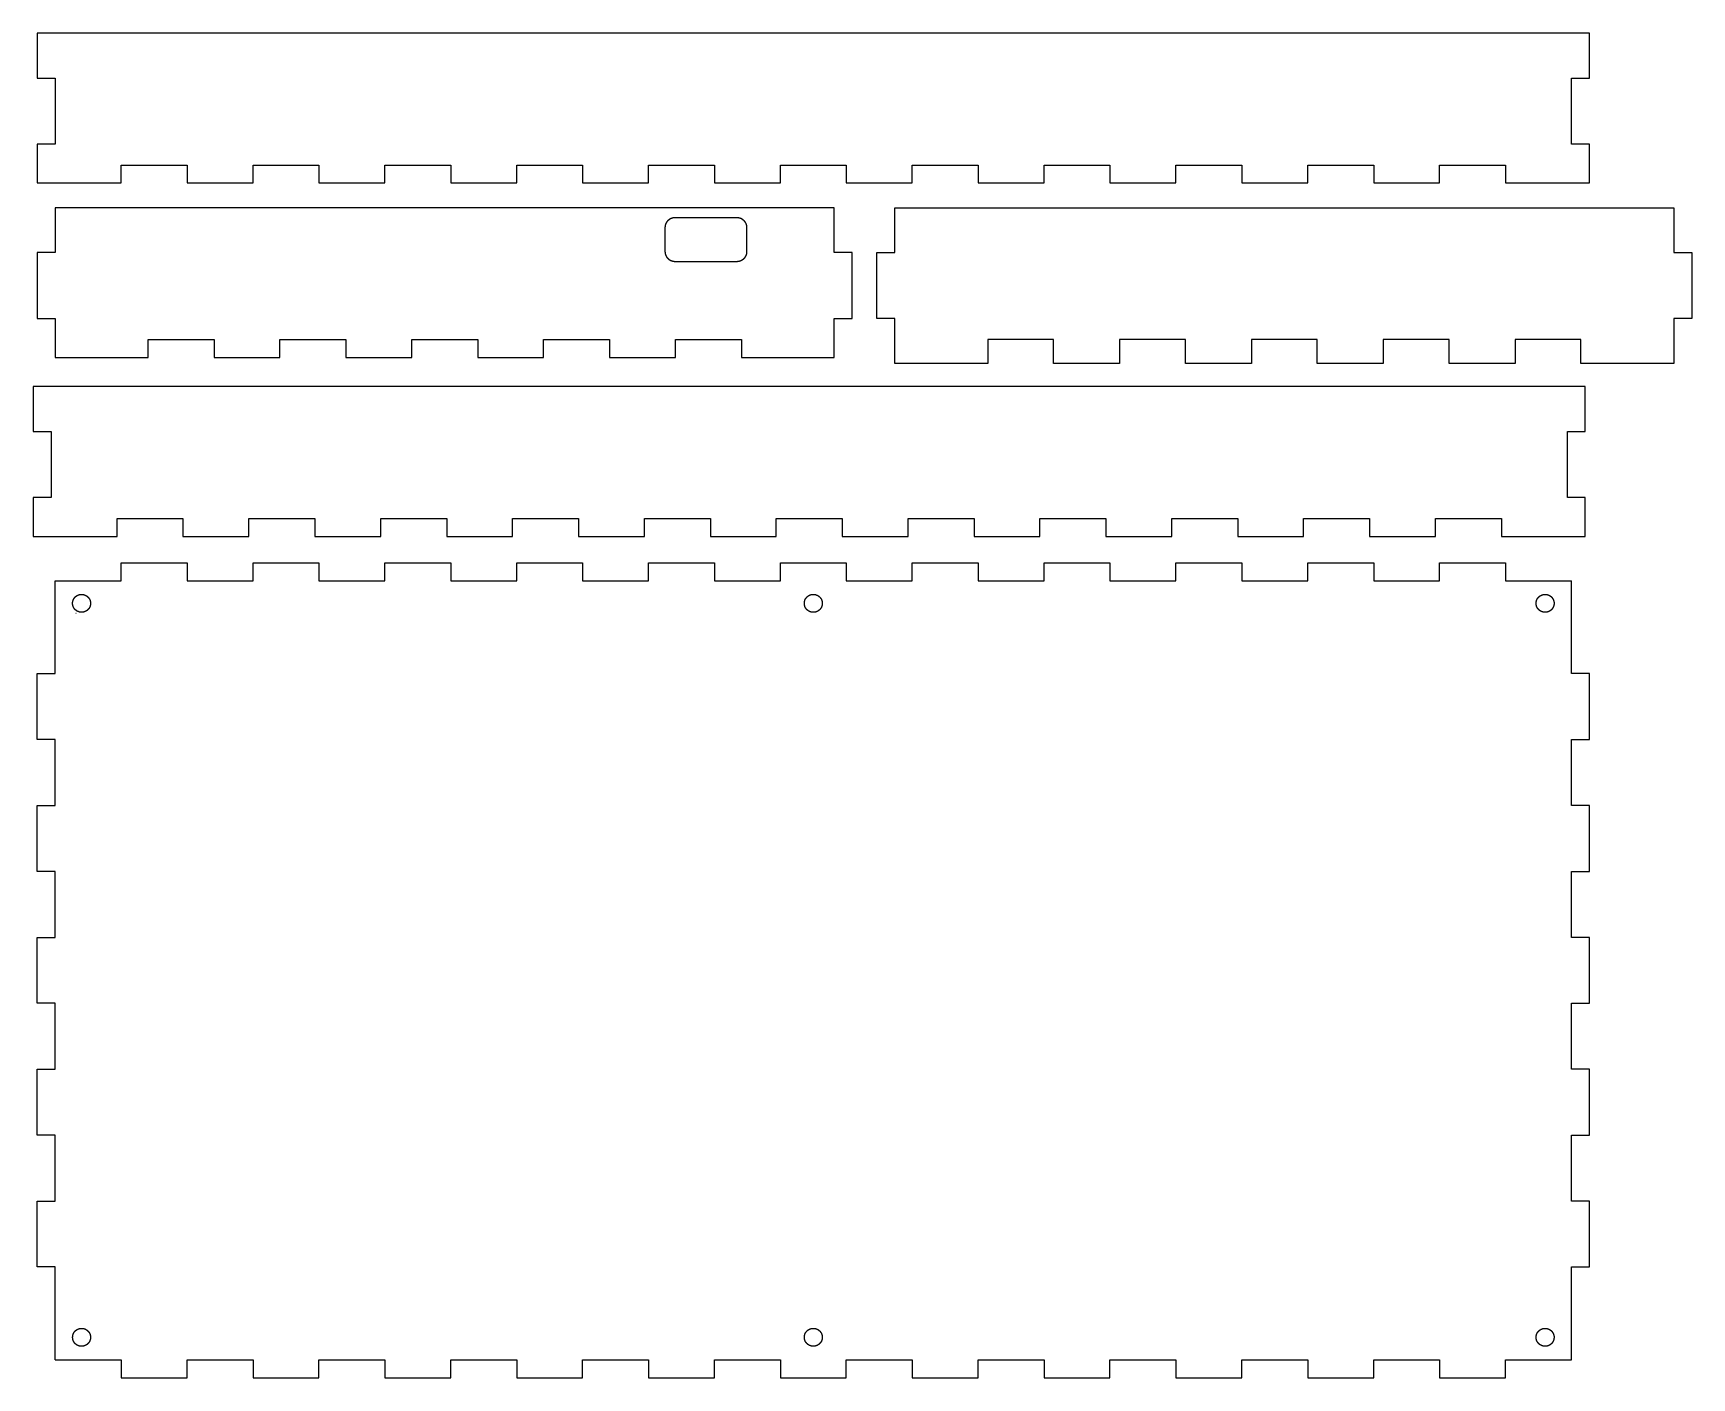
# Model space of a CAD drawing. Extents: x -49 to 228, y 26 to 250.
import ezdxf

# ---------------------------------------------------------------- set-up
doc = ezdxf.new("R2010")
doc.units = 0
doc.layers.add('Ebene_1', color=7, linetype='CONTINUOUS')

msp = doc.modelspace()

# ---------------------------------------------------------------- linework, layer by layer
at = {"layer": 'Ebene_1', "color": 1}
for p, q in [((210.568, 250.015562), (-48.432, 250.015562)), ((-48.432, 250.015562), (-48.432, 242.515577)), ((210.568, 242.515577), (210.568, 250.015562)), ((-48.432, 242.515577), (-45.431874, 242.515577)), ((-45.431874, 242.515577), (-45.431874, 231.515551)), ((207.568128, 231.515551), (207.568128, 242.515577)), ((207.568128, 242.515577), (210.568, 242.515577)), ((-45.431874, 231.515551), (-48.432, 231.515551)), ((-48.432, 231.515551), (-48.432, 225.016008)), ((210.568, 231.515551), (207.568128, 231.515551)), ((210.568, 225.016008), (210.568, 231.515551)), ((-34.431875, 228.015563), (-23.431876, 228.015563)), ((-34.431875, 225.016008), (-34.431875, 228.015563)), ((-23.431876, 228.015563), (-23.431876, 225.016008)), ((-12.431877, 228.015563), (-1.431877, 228.015563)), ((-12.431877, 225.016008), (-12.431877, 228.015563)), ((-1.431877, 228.015563), (-1.431877, 225.016008)), ((9.568122, 228.015563), (20.568132, 228.015563)), ((9.568122, 225.016008), (9.568122, 228.015563)), ((20.568132, 228.015563), (20.568132, 225.016008)), ((31.568131, 228.015563), (42.56813, 228.015563)), ((31.568131, 225.016008), (31.568131, 228.015563)), ((42.56813, 228.015563), (42.56813, 225.016008)), ((53.568129, 228.015563), (64.568128, 228.015563)), ((53.568129, 225.016008), (53.568129, 228.015563)), ((64.568128, 228.015563), (64.568128, 225.016008)), ((75.568127, 228.015563), (86.568127, 228.015563)), ((75.568127, 225.016008), (75.568127, 228.015563)), ((86.568127, 228.015563), (86.568127, 225.016008)), ((97.568126, 228.015563), (108.568125, 228.015563)), ((97.568126, 225.016008), (97.568126, 228.015563)), ((108.568125, 228.015563), (108.568125, 225.016008)), ((119.568124, 228.015563), (130.568123, 228.015563)), ((119.568124, 225.016008), (119.568124, 228.015563)), ((130.568123, 228.015563), (130.568123, 225.016008)), ((141.568122, 228.015563), (152.568129, 228.015563)), ((141.568122, 225.016008), (141.568122, 228.015563)), ((152.568129, 228.015563), (152.568129, 225.016008)), ((163.568129, 228.015563), (174.568128, 228.015563)), ((163.568129, 225.016008), (163.568129, 228.015563)), ((174.568128, 228.015563), (174.568128, 225.016008)), ((185.56813, 228.015563), (196.568129, 228.015563)), ((185.56813, 225.016008), (185.56813, 228.015563)), ((196.568129, 228.015563), (196.568129, 225.016008)), ((-48.432, 225.016008), (-34.431875, 225.016008)), ((-23.431876, 225.016008), (-12.431877, 225.016008)), ((-1.431877, 225.016008), (9.568122, 225.016008)), ((20.568132, 225.016008), (31.568131, 225.016008)), ((42.56813, 225.016008), (53.568129, 225.016008)), ((64.568128, 225.016008), (75.568127, 225.016008)), ((86.568127, 225.016008), (97.568126, 225.016008)), ((108.568125, 225.016008), (119.568124, 225.016008)), ((130.568123, 225.016008), (141.568122, 225.016008)), ((152.568129, 225.016008), (163.568129, 225.016008)), ((174.568128, 225.016008), (185.56813, 225.016008)), ((196.568129, 225.016008), (210.568, 225.016008)), ((-45.431871, 220.890345), (-45.431871, 213.390333)), ((84.568131, 220.890345), (-45.431871, 220.890345)), ((68.235833, 219.224131), (58.064432, 219.224131)), ((84.568131, 213.390333), (84.568131, 220.890345)), ((94.65704, 213.390325), (94.65704, 220.890326)), ((94.65704, 220.890326), (224.657042, 220.890326)), ((224.657042, 220.890326), (224.657042, 213.390325)), ((56.306834, 217.602923), (56.306834, 213.548025)), ((69.993433, 213.548025), (69.993433, 217.602923)), ((-45.431871, 213.390333), (-48.432, 213.390333)), ((-48.432, 213.390333), (-48.432, 202.390334)), ((87.568, 213.390333), (84.568131, 213.390333)), ((87.568, 202.390334), (87.568, 213.390333)), ((91.657001, 202.390323), (91.657001, 213.390325)), ((91.657001, 213.390325), (94.65704, 213.390325)), ((224.657042, 213.390325), (227.657001, 213.390325)), ((227.657001, 213.390325), (227.657001, 202.390323)), ((58.064432, 211.926843), (68.23583, 211.926843)), ((-48.432, 202.390334), (-45.431871, 202.390334)), ((-45.431871, 202.390334), (-45.431871, 195.890008)), ((84.568131, 195.890008), (84.568131, 202.390334)), ((84.568131, 202.390334), (87.568, 202.390334)), ((94.65704, 202.390323), (91.657001, 202.390323)), ((94.65704, 194.890323), (94.65704, 202.390323)), ((227.657001, 202.390323), (224.657042, 202.390323)), ((224.657042, 202.390323), (224.657042, 194.890323)), ((-29.931871, 195.890008), (-29.931868, 198.89032)), ((-29.931868, 198.89032), (-18.931866, 198.89032)), ((-18.931866, 198.89032), (-18.931869, 195.890008)), ((-7.93187, 195.890008), (-7.931867, 198.89032)), ((-7.931867, 198.89032), (3.068132, 198.89032)), ((3.068132, 198.89032), (3.068132, 195.890008)), ((14.068134, 195.890008), (14.068134, 198.89032)), ((14.068134, 198.89032), (25.068133, 198.89032)), ((25.068133, 198.89032), (25.068133, 195.890008)), ((36.068132, 195.890008), (36.068132, 198.89032)), ((36.068132, 198.89032), (47.068131, 198.89032)), ((47.068131, 198.89032), (47.068131, 195.890008)), ((58.068133, 195.890008), (58.068133, 198.89032)), ((58.068133, 198.89032), (69.068132, 198.89032)), ((69.068132, 198.89032), (69.068132, 195.890008)), ((121.15704, 198.890322), (110.15704, 198.890322)), ((110.15704, 198.890322), (110.15704, 194.890323)), ((121.15704, 194.890323), (121.15704, 198.890322)), ((143.157041, 198.890322), (132.157039, 198.890322)), ((132.157039, 198.890322), (132.157039, 194.890323)), ((143.157041, 194.890323), (143.157041, 198.890322)), ((165.157039, 198.890322), (154.15704, 198.890322)), ((154.15704, 198.890322), (154.15704, 194.890323)), ((165.157039, 194.890323), (165.157039, 198.890322)), ((187.15704, 198.890322), (176.157041, 198.890322)), ((176.157041, 198.890322), (176.157041, 194.890323)), ((187.15704, 194.890323), (187.15704, 198.890322)), ((209.157041, 198.890322), (198.157039, 198.890322)), ((198.157039, 198.890322), (198.157039, 194.890323)), ((209.157041, 194.890323), (209.157041, 198.890322)), ((-45.431871, 195.890008), (-29.931871, 195.890008)), ((-18.931869, 195.890008), (-7.93187, 195.890008)), ((3.068132, 195.890008), (14.068134, 195.890008)), ((25.068133, 195.890008), (36.068132, 195.890008)), ((47.068131, 195.890008), (58.068133, 195.890008)), ((69.068132, 195.890008), (80.068132, 195.890008)), ((80.068132, 195.890008), (84.568131, 195.890008)), ((99.157041, 194.890323), (94.65704, 194.890323)), ((110.15704, 194.890323), (99.157041, 194.890323)), ((132.157039, 194.890323), (121.15704, 194.890323)), ((154.15704, 194.890323), (143.157041, 194.890323)), ((176.157041, 194.890323), (165.157039, 194.890323)), ((198.157039, 194.890323), (187.15704, 194.890323)), ((224.657042, 194.890323), (209.157041, 194.890323)), ((209.885063, 191.045861), (-49.114938, 191.045861)), ((-49.114938, 191.045861), (-49.114938, 183.545876)), ((209.885063, 183.545876), (209.885063, 191.045861)), ((-49.114938, 183.545876), (-46.114811, 183.545876)), ((-46.114811, 183.545876), (-46.114811, 172.54585)), ((206.885191, 172.54585), (206.885191, 183.545876)), ((206.885191, 183.545876), (209.885063, 183.545876)), ((-46.114811, 172.54585), (-49.114938, 172.54585)), ((-49.114938, 172.54585), (-49.114938, 166.046307)), ((209.885063, 172.54585), (206.885191, 172.54585)), ((209.885063, 166.046307), (209.885063, 172.54585)), ((-35.114812, 169.045862), (-24.114816, 169.045862)), ((-35.114812, 166.046307), (-35.114812, 169.045862)), ((-24.114816, 169.045862), (-24.114813, 166.046307)), ((-13.114814, 169.045862), (-2.114815, 169.045862)), ((-13.114814, 166.046307), (-13.114814, 169.045862)), ((-2.114815, 169.045862), (-2.114815, 166.046307)), ((8.885184, 169.045862), (19.885194, 169.045862)), ((8.885184, 166.046307), (8.885184, 169.045862)), ((19.885194, 169.045862), (19.885194, 166.046307)), ((30.885193, 169.045862), (41.885193, 169.045862)), ((30.885193, 166.046307), (30.885193, 169.045862)), ((41.885193, 169.045862), (41.885193, 166.046307)), ((52.885192, 169.045862), (63.885191, 169.045862)), ((52.885192, 166.046307), (52.885192, 169.045862)), ((63.885191, 169.045862), (63.885191, 166.046307)), ((74.88519, 169.045862), (85.885189, 169.045862)), ((74.88519, 166.046307), (74.88519, 169.045862)), ((85.885189, 169.045862), (85.885189, 166.046307)), ((96.885188, 169.045862), (107.885188, 169.045862)), ((96.885188, 166.046307), (96.885188, 169.045862)), ((107.885188, 169.045862), (107.885188, 166.046307)), ((118.885187, 169.045862), (129.885186, 169.045862)), ((118.885187, 166.046307), (118.885187, 169.045862)), ((129.885186, 169.045862), (129.885186, 166.046307)), ((140.885185, 169.045862), (151.885192, 169.045862)), ((140.885185, 166.046307), (140.885185, 169.045862)), ((151.885192, 169.045862), (151.885192, 166.046307)), ((162.885191, 169.045862), (173.885191, 169.045862)), ((162.885191, 166.046307), (162.885191, 169.045862)), ((173.885191, 169.045862), (173.885191, 166.046307)), ((184.885192, 169.045862), (195.885192, 169.045862)), ((184.885192, 166.046307), (184.885192, 169.045862)), ((195.885192, 169.045862), (195.885192, 166.046307)), ((-49.114938, 166.046307), (-35.114812, 166.046307)), ((-24.114813, 166.046307), (-13.114814, 166.046307)), ((-2.114815, 166.046307), (8.885184, 166.046307)), ((19.885194, 166.046307), (30.885193, 166.046307)), ((41.885193, 166.046307), (52.885192, 166.046307)), ((63.885191, 166.046307), (74.88519, 166.046307)), ((85.885189, 166.046307), (96.885188, 166.046307)), ((107.885188, 166.046307), (118.885187, 166.046307)), ((129.885186, 166.046307), (140.885185, 166.046307)), ((151.885192, 166.046307), (162.885191, 166.046307)), ((173.885191, 166.046307), (184.885192, 166.046307)), ((195.885192, 166.046307), (209.885063, 166.046307)), ((-34.431872, 161.640008), (-23.431873, 161.640008)), ((-34.431872, 158.6399), (-34.431872, 161.640008)), ((-23.431873, 161.640008), (-23.431873, 158.6399)), ((-12.431874, 161.640008), (-1.431875, 161.640008)), ((-12.431874, 158.6399), (-12.431874, 161.640008)), ((-1.431875, 161.640008), (-1.431875, 158.6399)), ((9.568124, 161.640008), (20.568118, 161.640008)), ((9.568124, 158.6399), (9.568124, 161.640008)), ((20.568118, 161.640008), (20.568118, 158.6399)), ((31.568117, 161.640008), (42.568119, 161.640008)), ((31.568117, 158.6399), (31.568117, 161.640008)), ((42.568119, 161.640008), (42.568119, 158.6399)), ((53.568118, 161.640008), (64.568118, 161.640008)), ((53.568118, 158.6399), (53.568118, 161.640008)), ((64.568118, 161.640008), (64.568118, 158.6399)), ((75.568119, 161.640008), (86.568119, 161.640008)), ((75.568119, 158.6399), (75.568119, 161.640008)), ((86.568119, 161.640008), (86.568119, 158.6399)), ((97.568118, 161.640008), (108.56812, 161.640008)), ((97.568118, 158.6399), (97.568118, 161.640008)), ((108.56812, 161.640008), (108.56812, 158.6399)), ((119.568119, 161.640008), (130.568118, 161.640008)), ((119.568119, 158.6399), (119.568119, 161.640008)), ((130.568118, 161.640008), (130.568118, 158.6399)), ((141.56812, 161.640008), (152.568119, 161.640008)), ((141.56812, 158.6399), (141.56812, 161.640008)), ((152.568119, 161.640008), (152.568119, 158.6399)), ((163.568118, 161.640008), (174.568117, 161.640008)), ((163.568118, 158.6399), (163.568118, 161.640008)), ((174.568117, 161.640008), (174.568117, 158.6399)), ((185.568119, 161.640008), (196.568118, 161.640008)), ((185.568119, 158.6399), (185.568119, 161.640008)), ((196.568118, 161.640008), (196.568118, 158.6399)), ((-45.431871, 154.139901), (-45.431871, 158.6399)), ((-45.431871, 158.6399), (-34.431872, 158.6399)), ((-23.431873, 158.6399), (-12.431874, 158.6399)), ((-1.431875, 158.6399), (9.568124, 158.6399)), ((20.568118, 158.6399), (31.568117, 158.6399)), ((42.568119, 158.6399), (53.568118, 158.6399)), ((64.568118, 158.6399), (75.568119, 158.6399)), ((86.568119, 158.6399), (97.568118, 158.6399)), ((108.56812, 158.6399), (119.568119, 158.6399)), ((130.568118, 158.6399), (141.56812, 158.6399)), ((152.568119, 158.6399), (163.568118, 158.6399)), ((174.568117, 158.6399), (185.568119, 158.6399)), ((196.568118, 158.6399), (207.568117, 158.6399)), ((207.568117, 154.139901), (207.568117, 158.6399)), ((-45.431871, 143.1399), (-45.431871, 154.139901)), ((-41.960379, 153.179011), (-42.007078, 153.199596)), ((79.571911, 154.836322), (79.568048, 154.875197)), ((201.67749, 154.836372), (201.673389, 154.875213)), ((207.568117, 143.1399), (207.568117, 154.139901)), ((-48.432, 132.1399), (-48.432, 143.1399)), ((-48.432, 143.1399), (-45.431871, 143.1399)), ((210.568, 143.1399), (207.568117, 143.1399)), ((210.568, 132.1399), (210.568, 143.1399)), ((-45.431871, 132.1399), (-48.432, 132.1399)), ((-45.431871, 121.139901), (-45.431871, 132.1399)), ((207.568117, 121.139901), (207.568117, 132.1399)), ((207.568117, 132.1399), (210.568, 132.1399)), ((-48.432, 110.139899), (-48.432, 121.139901)), ((-48.432, 121.139901), (-45.431871, 121.139901)), ((210.568, 121.139901), (207.568117, 121.139901)), ((210.568, 110.139899), (210.568, 121.139901)), ((-45.431871, 110.139899), (-48.432, 110.139899)), ((-45.431871, 99.1399), (-45.431871, 110.139899)), ((207.568117, 99.1399), (207.568117, 110.139899)), ((207.568117, 110.139899), (210.568, 110.139899)), ((-48.432, 88.139901), (-48.432, 99.1399)), ((-48.432, 99.1399), (-45.431871, 99.1399)), ((210.568, 99.1399), (207.568117, 99.1399)), ((210.568, 88.139901), (210.568, 99.1399)), ((-45.431871, 88.139901), (-48.432, 88.139901)), ((-45.431871, 77.139899), (-45.431871, 88.139901)), ((207.568117, 77.139894), (207.568117, 88.139901)), ((207.568117, 88.139901), (210.568, 88.139901)), ((-48.432, 66.1399), (-48.432, 77.139899)), ((-48.432, 77.139899), (-45.431871, 77.139899)), ((210.568, 77.139894), (207.568117, 77.139894)), ((210.568, 66.139895), (210.568, 77.139894)), ((-45.431871, 66.1399), (-48.432, 66.1399)), ((-45.431871, 55.139901), (-45.431871, 66.1399)), ((207.568117, 55.139896), (207.568117, 66.139895)), ((207.568117, 66.139895), (210.568, 66.139895)), ((-48.432, 44.139899), (-48.432, 55.139901)), ((-48.432, 55.139901), (-45.431871, 55.139901)), ((210.568, 55.139896), (207.568117, 55.139896)), ((210.568, 44.139894), (210.568, 55.139896)), ((-45.431871, 44.139899), (-48.432, 44.139899)), ((-45.431871, 28.639898), (-45.431871, 44.139899)), ((207.568117, 28.639898), (207.568117, 44.139894)), ((207.568117, 44.139894), (210.568, 44.139894)), ((-42.532988, 32.360945), (-42.535792, 32.399813)), ((79.571911, 32.360919), (79.568048, 32.399813)), ((201.677577, 32.360972), (201.673608, 32.399813)), ((-45.431871, 28.639898), (-34.431872, 28.639898)), ((-34.431872, 28.639898), (-34.431872, 25.64)), ((-23.431873, 25.64), (-23.431873, 28.639898)), ((-23.431873, 28.639898), (-12.431874, 28.639898)), ((-12.431874, 28.639898), (-12.431874, 25.64)), ((-1.431875, 25.64), (-1.431875, 28.639898)), ((-1.431875, 28.639898), (9.568124, 28.639898)), ((9.568124, 28.639898), (9.568124, 25.64)), ((20.568118, 25.64), (20.568118, 28.639898)), ((20.568118, 28.639898), (31.568117, 28.639898)), ((31.568117, 28.639898), (31.568117, 25.64)), ((42.568119, 25.64), (42.568119, 28.639898)), ((42.568119, 28.639898), (53.568118, 28.639898)), ((53.568118, 28.639898), (53.568118, 25.64)), ((64.568118, 25.64), (64.568118, 28.639898)), ((64.568118, 28.639898), (75.568119, 28.639898)), ((75.568119, 28.639898), (75.568119, 25.64)), ((86.568119, 25.64), (86.568119, 28.639898)), ((86.568119, 28.639898), (97.568118, 28.639898)), ((97.568118, 28.639898), (97.568118, 25.64)), ((108.56812, 25.64), (108.56812, 28.639898)), ((108.56812, 28.639898), (119.568119, 28.639898)), ((119.568119, 28.639898), (119.568119, 25.64)), ((130.568118, 25.64), (130.568118, 28.639898)), ((130.568118, 28.639898), (141.56812, 28.639898)), ((141.56812, 28.639898), (141.56812, 25.64)), ((152.568119, 25.64), (152.568119, 28.639898)), ((152.568119, 28.639898), (163.568118, 28.639898)), ((163.568118, 28.639898), (163.568118, 25.64)), ((174.568117, 25.64), (174.568117, 28.639898)), ((174.568117, 28.639898), (185.568119, 28.639898)), ((185.568119, 28.639898), (185.568119, 25.64)), ((196.568118, 25.64), (196.568118, 28.639898)), ((196.568118, 28.639898), (207.568117, 28.639898)), ((-34.431872, 25.64), (-23.431873, 25.64)), ((-12.431874, 25.64), (-1.431875, 25.64)), ((9.568124, 25.64), (20.568118, 25.64)), ((31.568117, 25.64), (42.568119, 25.64)), ((53.568118, 25.64), (64.568118, 25.64)), ((75.568119, 25.64), (86.568119, 25.64)), ((97.568118, 25.64), (108.56812, 25.64)), ((119.568119, 25.64), (130.568118, 25.64)), ((141.56812, 25.64), (152.568119, 25.64)), ((163.568118, 25.64), (174.568117, 25.64)), ((185.568119, 25.64), (196.568118, 25.64))]:
    msp.add_line(p, q, dxfattribs=at)
for points in [[(56.729473, 218.65721), (56.726751, 218.654227), (56.724022, 218.651251), (56.721305, 218.648264)], [(56.740139, 218.668744), (56.736518, 218.664962), (56.733002, 218.661079), (56.729473, 218.65721)], [(56.748583, 218.677378), (56.745768, 218.6745), (56.742923, 218.671651), (56.740139, 218.668744)], [(56.754468, 218.683483), (56.75252, 218.681434), (56.750559, 218.679398), (56.748583, 218.677378)], [(56.76284, 218.692292), (56.760022, 218.689382), (56.757259, 218.686419), (56.754468, 218.683483)], [(56.773972, 218.703434), (56.770236, 218.699745), (56.766492, 218.696063), (56.76284, 218.692292)], [(56.782586, 218.71193), (56.779708, 218.709106), (56.776842, 218.706268), (56.773972, 218.703434)], [(56.786044, 218.715311), (56.78489, 218.714186), (56.783737, 218.713059), (56.782586, 218.71193)], [(56.79779, 218.726641), (56.793862, 218.722878), (56.789942, 218.719107), (56.786044, 218.715311)], [(56.809642, 218.737936), (56.805682, 218.73418), (56.801732, 218.730415), (56.79779, 218.726641)], [(56.821645, 218.749125), (56.817591, 218.745453), (56.813611, 218.741699), (56.809642, 218.737936)], [(56.825231, 218.752348), (56.824034, 218.751275), (56.822836, 218.750204), (56.821645, 218.749125)], [(56.834214, 218.760453), (56.831233, 218.757737), (56.828234, 218.75504), (56.825231, 218.752348)], [(56.845933, 218.771085), (56.841985, 218.767588), (56.838114, 218.764004), (56.834214, 218.760453)], [(56.855181, 218.779121), (56.852092, 218.776449), (56.84899, 218.773793), (56.845933, 218.771085)], [(56.861636, 218.784745), (56.859491, 218.782863), (56.857339, 218.780988), (56.855181, 218.779121)], [(56.87083, 218.792781), (56.867741, 218.79013), (56.864695, 218.78743), (56.861636, 218.784745)], [(56.883013, 218.802972), (56.878937, 218.799593), (56.874848, 218.796229), (56.87083, 218.792781)], [(56.892444, 218.810811), (56.8893, 218.808198), (56.886161, 218.805581), (56.883013, 218.802972)], [(56.89623, 218.813948), (56.894965, 218.812906), (56.893704, 218.811859), (56.892444, 218.810811)], [(56.908994, 218.824257), (56.904721, 218.820843), (56.900452, 218.817424), (56.89623, 218.813948)], [(56.921871, 218.834507), (56.917571, 218.8311), (56.91328, 218.827681), (56.908994, 218.824257)], [(56.93483, 218.844639), (56.930476, 218.841305), (56.926169, 218.837912), (56.921871, 218.834507)], [(56.938743, 218.847618), (56.937437, 218.846627), (56.936131, 218.845636), (56.93483, 218.844639)], [(56.948546, 218.855066), (56.945282, 218.852578), (56.942012, 218.850099), (56.938743, 218.847618)], [(56.96133, 218.864747), (56.957036, 218.861564), (56.952797, 218.858307), (56.948546, 218.855066)], [(56.971264, 218.871999), (56.967949, 218.869588), (56.964624, 218.867189), (56.96133, 218.864747)], [(56.978213, 218.877076), (56.9759, 218.875379), (56.973585, 218.873686), (56.971264, 218.871999)], [(56.988131, 218.884327), (56.984811, 218.881928), (56.981515, 218.879498), (56.978213, 218.877076)], [(57.00125, 218.893617), (56.996855, 218.890551), (56.992473, 218.887466), (56.988131, 218.884327)], [(57.011373, 218.900613), (57.007987, 218.898299), (57.004615, 218.895964), (57.00125, 218.893617)], [(57.01543, 218.903376), (57.014077, 218.902456), (57.012724, 218.901537), (57.011373, 218.900613)], [(57.029168, 218.912683), (57.024579, 218.909595), (57.020004, 218.906487), (57.01543, 218.903376)], [(57.042995, 218.921895), (57.038372, 218.918845), (57.033764, 218.915775), (57.029168, 218.912683)], [(57.05693, 218.930973), (57.052262, 218.927982), (57.047622, 218.924949), (57.042995, 218.921895)], [(57.06111, 218.933639), (57.059716, 218.932752), (57.058322, 218.931864), (57.05693, 218.930973)], [(57.071578, 218.940302), (57.068092, 218.938075), (57.0646, 218.935859), (57.06111, 218.933639)], [(57.08523, 218.948964), (57.080652, 218.946121), (57.07612, 218.943203), (57.071578, 218.940302)], [(57.095814, 218.955432), (57.092281, 218.953284), (57.088742, 218.951146), (57.08523, 218.948964)], [(57.10323, 218.959959), (57.100761, 218.958444), (57.098289, 218.956936), (57.095814, 218.955432)], [(57.113832, 218.966427), (57.11028, 218.964301), (57.106758, 218.962124), (57.10323, 218.959959)], [(57.127723, 218.974511), (57.123077, 218.971842), (57.118429, 218.969178), (57.113832, 218.966427)], [(57.138437, 218.980655), (57.134862, 218.978615), (57.131293, 218.976562), (57.127723, 218.974511)], [(57.14273, 218.983095), (57.141297, 218.982284), (57.139867, 218.981471), (57.138437, 218.980655)], [(57.157339, 218.991288), (57.152463, 218.988568), (57.147588, 218.985846), (57.14273, 218.983095)], [(57.171993, 218.999422), (57.167098, 218.996729), (57.162218, 218.994009), (57.157339, 218.991288)], [(57.186729, 219.007437), (57.181805, 219.004788), (57.176892, 219.002118), (57.171993, 218.999422)], [(57.191093, 219.009779), (57.189638, 219.009), (57.188183, 219.00822), (57.186729, 219.007437)], [(57.202036, 219.015591), (57.198382, 219.013666), (57.194735, 219.011728), (57.191093, 219.009779)], [(57.216331, 219.023048), (57.211558, 219.020577), (57.206791, 219.018095), (57.202036, 219.015591)], [(57.22737, 219.028722), (57.223683, 219.026845), (57.220005, 219.02495), (57.216331, 219.023048)], [(57.235097, 219.032631), (57.232519, 219.031332), (57.229943, 219.030031), (57.22737, 219.028722)], [(57.246131, 219.038129), (57.242435, 219.036332), (57.238766, 219.034482), (57.235097, 219.032631)], [(57.260668, 219.045008), (57.255816, 219.042727), (57.250952, 219.040473), (57.246131, 219.038129)], [(57.271855, 219.0503), (57.268127, 219.048534), (57.264401, 219.046763), (57.260668, 219.045008)], [(57.276331, 219.052417), (57.274838, 219.051712), (57.273346, 219.051007), (57.271855, 219.0503)], [(57.291491, 219.059472), (57.286425, 219.057147), (57.281372, 219.054794), (57.276331, 219.052417)], [(57.30674, 219.066351), (57.30164, 219.064097), (57.296559, 219.061798), (57.291491, 219.059472)], [(57.32203, 219.073054), (57.316939, 219.070806), (57.31183, 219.068601), (57.30674, 219.066351)], [(57.326596, 219.075073), (57.325073, 219.074402), (57.323552, 219.073726), (57.32203, 219.073054)], [(57.338028, 219.080032), (57.334211, 219.078393), (57.330397, 219.076748), (57.326596, 219.075073)], [(57.35293, 219.086283), (57.347934, 219.084271), (57.342978, 219.082156), (57.338028, 219.080032)], [(57.364408, 219.090801), (57.360582, 219.089295), (57.356744, 219.087819), (57.35293, 219.086283)], [(57.37247, 219.094025), (57.369788, 219.092936), (57.367101, 219.091861), (57.364408, 219.090801)], [(57.38403, 219.098719), (57.380166, 219.097181), (57.376323, 219.095589), (57.37247, 219.094025)], [(57.399105, 219.10451), (57.394068, 219.102609), (57.389031, 219.100709), (57.38403, 219.098719)], [(57.410757, 219.108891), (57.40687, 219.107441), (57.402988, 219.105975), (57.399105, 219.10451)], [(57.41543, 219.110625), (57.413871, 219.110049), (57.412314, 219.109471), (57.410757, 219.108891)], [(57.431189, 219.116358), (57.425925, 219.114477), (57.420673, 219.112562), (57.41543, 219.110625)], [(57.447038, 219.121914), (57.441745, 219.120091), (57.436461, 219.118241), (57.431189, 219.116358)], [(57.462931, 219.127293), (57.457623, 219.12553), (57.452326, 219.123735), (57.447038, 219.121914)], [(57.467644, 219.128851), (57.466072, 219.128334), (57.464501, 219.127815), (57.462931, 219.127293)], [(57.479447, 219.132703), (57.475509, 219.13143), (57.471575, 219.130146), (57.467644, 219.128851)], [(57.494831, 219.137612), (57.489697, 219.135993), (57.484569, 219.134358), (57.479447, 219.132703)], [(57.506749, 219.141326), (57.502771, 219.140105), (57.4988, 219.138863), (57.494831, 219.137612)], [(57.515096, 219.143865), (57.512312, 219.143024), (57.509529, 219.14218), (57.506749, 219.141326)], [(57.527031, 219.147402), (57.523042, 219.14626), (57.519068, 219.145065), (57.515096, 219.143865)], [(57.542563, 219.151665), (57.537378, 219.150271), (57.532192, 219.14888), (57.527031, 219.147402)], [(57.554534, 219.154869), (57.550541, 219.153814), (57.546552, 219.152738), (57.542563, 219.151665)], [(57.559329, 219.156133), (57.557731, 219.15571), (57.556132, 219.155291), (57.554534, 219.154869)], [(57.57563, 219.160464), (57.570187, 219.159055), (57.564764, 219.157571), (57.559329, 219.156133)], [(57.591931, 219.164502), (57.586487, 219.163195), (57.581049, 219.161867), (57.57563, 219.160464)], [(57.608229, 219.168304), (57.602785, 219.167084), (57.597355, 219.165804), (57.591931, 219.164502)], [(57.613143, 219.169392), (57.611504, 219.169032), (57.609866, 219.168671), (57.608229, 219.168304)], [(57.625411, 219.172067), (57.621322, 219.171175), (57.617231, 219.170289), (57.613143, 219.169392)], [(57.641331, 219.175447), (57.636011, 219.174388), (57.630712, 219.173222), (57.625411, 219.172067)], [(57.653703, 219.177799), (57.649578, 219.177023), (57.645448, 219.176267), (57.641331, 219.175447)], [(57.662337, 219.179446), (57.65946, 219.178893), (57.656583, 219.178341), (57.653703, 219.177799)], [(57.674629, 219.181798), (57.670529, 219.181026), (57.666433, 219.180234), (57.662337, 219.179446)], [(57.690714, 219.184718), (57.685346, 219.183778), (57.679984, 219.182806), (57.674629, 219.181798)], [(57.703083, 219.186815), (57.698956, 219.18614), (57.694833, 219.185439), (57.690714, 219.184718)], [(57.70803, 219.187619), (57.706381, 219.187351), (57.704732, 219.187085), (57.703083, 219.186815)], [(57.724804, 219.190313), (57.719206, 219.189465), (57.71362, 219.188528), (57.70803, 219.187619)], [(57.741555, 219.192773), (57.735977, 219.191915), (57.730384, 219.191159), (57.724804, 219.190313)], [(57.75833, 219.195292), (57.75272, 219.194595), (57.747145, 219.193633), (57.741555, 219.192773)], [(57.763336, 219.19587), (57.761667, 219.195682), (57.759997, 219.195498), (57.75833, 219.195292)], [(57.775853, 219.197448), (57.77169, 219.196841), (57.767515, 219.196341), (57.763336, 219.19587)], [(57.79213, 219.19979), (57.786683, 219.199211), (57.781279, 219.198239), (57.775853, 219.197448)], [(57.804645, 219.200818), (57.800475, 219.200445), (57.79629, 219.200232), (57.79213, 219.19979)], [(57.813408, 219.201847), (57.810497, 219.201423), (57.807575, 219.201081), (57.804645, 219.200818)], [(57.825931, 219.203758), (57.821744, 219.203235), (57.817587, 219.202456), (57.813408, 219.201847)], [(57.842272, 219.205189), (57.836826, 219.204682), (57.831353, 219.204435), (57.825931, 219.203758)], [(57.854816, 219.206737), (57.850647, 219.206125), (57.846468, 219.205579), (57.842272, 219.205189)], [(57.859829, 219.207462), (57.858156, 219.207239), (57.856487, 219.206983), (57.854816, 219.206737)], [(57.876827, 219.208932), (57.871146, 219.208594), (57.865465, 219.208215), (57.859829, 219.207462)], [(57.893824, 219.210226), (57.888179, 219.209567), (57.882503, 219.20927), (57.876827, 219.208932)], [(57.910831, 219.212225), (57.905136, 219.211915), (57.899496, 219.210888), (57.893824, 219.210226)], [(57.915873, 219.212392), (57.914191, 219.212345), (57.912509, 219.212316), (57.910831, 219.212225)], [(57.928493, 219.213205), (57.924301, 219.212734), (57.920089, 219.212508), (57.915873, 219.212392)], [(57.94493, 219.215135), (57.939431, 219.214857), (57.933979, 219.213821), (57.928493, 219.213205)], [(57.957531, 219.215233), (57.95333, 219.215119), (57.949117, 219.215346), (57.94493, 219.215135)], [(57.966372, 219.215919), (57.963437, 219.215564), (57.960487, 219.215314), (57.957531, 219.215233)], [(57.97903, 219.217781), (57.97481, 219.217163), (57.970606, 219.216432), (57.966372, 219.215919)], [(57.995464, 219.219643), (57.989968, 219.219192), (57.984485, 219.218581), (57.97903, 219.217781)], [(58.008086, 219.220329), (58.003873, 219.220239), (57.999665, 219.219988), (57.995464, 219.219643)], [(58.013129, 219.220427), (58.011449, 219.220376), (58.009767, 219.220365), (58.008086, 219.220329)], [(58.030233, 219.221858), (58.024539, 219.22125), (58.018845, 219.220602), (58.013129, 219.220427)], [(58.047335, 219.223406), (58.041625, 219.223033), (58.035929, 219.222466), (58.030233, 219.221858)], [(58.064432, 219.224131), (58.058728, 219.223954), (58.053025, 219.223777), (58.047335, 219.223406)], [(68.282576, 219.220761), (68.278333, 219.221245), (68.274118, 219.221934), (68.269903, 219.222623)], [(68.291442, 219.220075), (68.28848, 219.220188), (68.285521, 219.220425), (68.282576, 219.220761)], [(68.304103, 219.219977), (68.299882, 219.220007), (68.295659, 219.219915), (68.291442, 219.220075)], [(68.320538, 219.219291), (68.315068, 219.219692), (68.309587, 219.219938), (68.304103, 219.219977)], [(68.333159, 219.218017), (68.328968, 219.218582), (68.324756, 219.218983), (68.320538, 219.219291)], [(68.338203, 219.217331), (68.33652, 219.217538), (68.334841, 219.217791), (68.333159, 219.218017)], [(68.355296, 219.216234), (68.349585, 219.216461), (68.343867, 219.216635), (68.338203, 219.217331)], [(68.372368, 219.215077), (68.3667, 219.215727), (68.361001, 219.216007), (68.355296, 219.216234)], [(68.389405, 219.213098), (68.3837, 219.213404), (68.37805, 219.214426), (68.372368, 219.215077)], [(68.394436, 219.212931), (68.392758, 219.21298), (68.391079, 219.213008), (68.389405, 219.213098)], [(68.407001, 219.212118), (68.402827, 219.212563), (68.398633, 219.21281), (68.394436, 219.212931)], [(68.423303, 219.210188), (68.417853, 219.210622), (68.412443, 219.211538), (68.407001, 219.212118)], [(68.435889, 219.209531), (68.431695, 219.209804), (68.427487, 219.209854), (68.423303, 219.210188)], [(68.444703, 219.208639), (68.441777, 219.209037), (68.438836, 219.209339), (68.435889, 219.209531)], [(68.457305, 219.206748), (68.453095, 219.207298), (68.448913, 219.208067), (68.444703, 219.208639)], [(68.473575, 219.205131), (68.468153, 219.205697), (68.462706, 219.206042), (68.457305, 219.206748)], [(68.486094, 219.203514), (68.48193, 219.204127), (68.47776, 219.204695), (68.473575, 219.205131)], [(68.491103, 219.202779), (68.489432, 219.203016), (68.487764, 219.203269), (68.486094, 219.203514)], [(68.508071, 219.200711), (68.50241, 219.201364), (68.496744, 219.20198), (68.491103, 219.202779)], [(68.524971, 219.198585), (68.519349, 219.199372), (68.513712, 219.20006), (68.508071, 219.200711)], [(68.541805, 219.196165), (68.536186, 219.196914), (68.530586, 219.197799), (68.524971, 219.198585)], [(68.546782, 219.195518), (68.545123, 219.195734), (68.543463, 219.195943), (68.541805, 219.196165)], [(68.559226, 219.193813), (68.55508, 219.194397), (68.550934, 219.194978), (68.546782, 219.195518)], [(68.575404, 219.191402), (68.570025, 219.192288), (68.564625, 219.193053), (68.559226, 219.193813)], [(68.587777, 219.189256), (68.583652, 219.189971), (68.579534, 219.190722), (68.575404, 219.191402)], [(68.596435, 219.187815), (68.593546, 219.188274), (68.59066, 219.188757), (68.587777, 219.189256)], [(68.608803, 219.185846), (68.604689, 219.186552), (68.600558, 219.187161), (68.596435, 219.187815)], [(68.624887, 219.182789), (68.619529, 219.183832), (68.61418, 219.184923), (68.608803, 219.185846)], [(68.637256, 219.180436), (68.633131, 219.181212), (68.629006, 219.181986), (68.624887, 219.182789)], [(68.642203, 219.179496), (68.640555, 219.179816), (68.638906, 219.180126), (68.637256, 219.180436)], [(68.658797, 219.176047), (68.653271, 219.177222), (68.647749, 219.178417), (68.642203, 219.179496)], [(68.675369, 219.172538), (68.669847, 219.173718), (68.66432, 219.174872), (68.658797, 219.176047)], [(68.691902, 219.168912), (68.686399, 219.170155), (68.680886, 219.171359), (68.675369, 219.172538)], [(68.696759, 219.167805), (68.695141, 219.168177), (68.693522, 219.168547), (68.691902, 219.168912)], [(68.708881, 219.164993), (68.704839, 219.165925), (68.700801, 219.166875), (68.696759, 219.167805)], [(68.724603, 219.161239), (68.719391, 219.162603), (68.714132, 219.163783), (68.708881, 219.164993)], [(68.736608, 219.157918), (68.732607, 219.159028), (68.728619, 219.160188), (68.724603, 219.161239)], [(68.745009, 219.155654), (68.742204, 219.15639), (68.739403, 219.157141), (68.736608, 219.157918)], [(68.757004, 219.152508), (68.753014, 219.15359), (68.749007, 219.154605), (68.745009, 219.155654)], [(68.772572, 219.14804), (68.767395, 219.149572), (68.762214, 219.151096), (68.757004, 219.152508)], [(68.784527, 219.144453), (68.780549, 219.145672), (68.776562, 219.146858), (68.772572, 219.14804)], [(68.789304, 219.142983), (68.787711, 219.143471), (68.78612, 219.143965), (68.784527, 219.144453)], [(68.80537, 219.138133), (68.80002, 219.139766), (68.794652, 219.141344), (68.789304, 219.142983)], [(68.82137, 219.133106), (68.816047, 219.134814), (68.810717, 219.136501), (68.80537, 219.138133)], [(68.837305, 219.127902), (68.832003, 219.129667), (68.82669, 219.131398), (68.82137, 219.133106)], [(68.842013, 219.126325), (68.840444, 219.126853), (68.838875, 219.127379), (68.837305, 219.127902)], [(68.853766, 219.122336), (68.849849, 219.123669), (68.845934, 219.125004), (68.842013, 219.126325)], [(68.869005, 219.117054), (68.863946, 219.118873), (68.858855, 219.120603), (68.853766, 219.122336)], [(68.880711, 219.112742), (68.876812, 219.114189), (68.872918, 219.115648), (68.869005, 219.117054)], [(68.888877, 219.109724), (68.886154, 219.110729), (68.883431, 219.111733), (68.880711, 219.112742)], [(68.900503, 219.105413), (68.896632, 219.106861), (68.892754, 219.108293), (68.888877, 219.109724)], [(68.915567, 219.09967), (68.910559, 219.101619), (68.905536, 219.10353), (68.900503, 219.105413)], [(68.927102, 219.095104), (68.923266, 219.096648), (68.919421, 219.098171), (68.915567, 219.09967)], [(68.931702, 219.093242), (68.93017, 219.093865), (68.928637, 219.094486), (68.927102, 219.095104)], [(68.94727, 219.086872), (68.942086, 219.089009), (68.936897, 219.091132), (68.931702, 219.093242)], [(68.96277, 219.080385), (68.957622, 219.082592), (68.952449, 219.084738), (68.94727, 219.086872)], [(68.978204, 219.073663), (68.973059, 219.075904), (68.967927, 219.078174), (68.96277, 219.080385)], [(68.98273, 219.071693), (68.981222, 219.072351), (68.979712, 219.073005), (68.978204, 219.073663)], [(68.994036, 219.066725), (68.990269, 219.068385), (68.986503, 219.070048), (68.98273, 219.071693)], [(69.008704, 219.060169), (69.00384, 219.062409), (68.998936, 219.064564), (68.994036, 219.066725)], [(69.019955, 219.054877), (69.01621, 219.056651), (69.012469, 219.058436), (69.008704, 219.060169)], [(69.02781, 219.051173), (69.02519, 219.052403), (69.022571, 219.053638), (69.019955, 219.054877)], [(69.039004, 219.045881), (69.035287, 219.047674), (69.031547, 219.049419), (69.02781, 219.051173)], [(69.053447, 219.038747), (69.048639, 219.041138), (69.043841, 219.04355), (69.039004, 219.045881)], [(69.064558, 219.03326), (69.060851, 219.035082), (69.057146, 219.036908), (69.053447, 219.038747)], [(69.069003, 219.031065), (69.067525, 219.031803), (69.066041, 219.032531), (69.064558, 219.03326)], [(69.083876, 219.023382), (69.078932, 219.025969), (69.073996, 219.028573), (69.069003, 219.031065)], [(69.098704, 219.01564), (69.093766, 219.018229), (69.088817, 219.020797), (69.083876, 219.023382)], [(69.113503, 219.007781), (69.108588, 219.010434), (69.103651, 219.013047), (69.098704, 219.01564)], [(69.117857, 219.005419), (69.116407, 219.006209), (69.114956, 219.006997), (69.113503, 219.007781)], [(69.128743, 218.999472), (69.125113, 219.001453), (69.121488, 219.003442), (69.117857, 219.005419)], [(69.142904, 218.991642), (69.138221, 218.994318), (69.133478, 218.996888), (69.128743, 218.999472)], [(69.153645, 218.98538), (69.150064, 218.987467), (69.146502, 218.989586), (69.142904, 218.991642)], [(69.161165, 218.981058), (69.15865, 218.982484), (69.156143, 218.983925), (69.153645, 218.98538)], [(69.171904, 218.974973), (69.168338, 218.977025), (69.164743, 218.979028), (69.161165, 218.981058)], [(69.18581, 218.966751), (69.18119, 218.969519), (69.176571, 218.972288), (69.171904, 218.974973)], [(69.196457, 218.960353), (69.192914, 218.962496), (69.189362, 218.964623), (69.18581, 218.966751)], [(69.200705, 218.957776), (69.19929, 218.958636), (69.197874, 218.959495), (69.196457, 218.960353)], [(69.214969, 218.94904), (69.21023, 218.951978), (69.205469, 218.954879), (69.200705, 218.957776)], [(69.229169, 218.94014), (69.224443, 218.943118), (69.219717, 218.946097), (69.214969, 218.94904)], [(69.243302, 218.931158), (69.238615, 218.934189), (69.233892, 218.937164), (69.229169, 218.94014)], [(69.247415, 218.928483), (69.246046, 218.929377), (69.244676, 218.93027), (69.243302, 218.931158)], [(69.257684, 218.92175), (69.254262, 218.923996), (69.250842, 218.926244), (69.247415, 218.928483)], [(69.271004, 218.912902), (69.266603, 218.915909), (69.262141, 218.918827), (69.257684, 218.92175)], [(69.281149, 218.905856), (69.277767, 218.908204), (69.274403, 218.910579), (69.271004, 218.912902)], [(69.288253, 218.900986), (69.285876, 218.902595), (69.283508, 218.904219), (69.281149, 218.905856)], [(69.298404, 218.894117), (69.295039, 218.896432), (69.291636, 218.898695), (69.288253, 218.900986)], [(69.311453, 218.884875), (69.307123, 218.887984), (69.302795, 218.891096), (69.298404, 218.894117)], [(69.321428, 218.877692), (69.318111, 218.880098), (69.314782, 218.882486), (69.311453, 218.884875)], [(69.325403, 218.874802), (69.324078, 218.875766), (69.322754, 218.876731), (69.321428, 218.877692)], [(69.338836, 218.86499), (69.334375, 218.868284), (69.329886, 218.871539), (69.325403, 218.874802)], [(69.352138, 218.855025), (69.347721, 218.858369), (69.343292, 218.861699), (69.338836, 218.86499)], [(69.365305, 218.844983), (69.360928, 218.848346), (69.356539, 218.851693), (69.352138, 218.855025)], [(69.369184, 218.841994), (69.367893, 218.842992), (69.366599, 218.843988), (69.365305, 218.844983)], [(69.378843, 218.834478), (69.375631, 218.836992), (69.372413, 218.8395), (69.369184, 218.841994)], [(69.391313, 218.82461), (69.387182, 218.827931), (69.383017, 218.831211), (69.378843, 218.834478)], [(69.40072, 218.816957), (69.397594, 218.81952), (69.394463, 218.822077), (69.391313, 218.82461)], [(69.407305, 218.811538), (69.405114, 218.813349), (69.402918, 218.815154), (69.40072, 218.816957)], [(69.416713, 218.803708), (69.413587, 218.80633), (69.41045, 218.808939), (69.407305, 218.811538)], [(69.428832, 218.793448), (69.424807, 218.796885), (69.420769, 218.800307), (69.416713, 218.803708)], [(69.438117, 218.785481), (69.435028, 218.788144), (69.431934, 218.7908), (69.428832, 218.793448)], [(69.441822, 218.782277), (69.44059, 218.783348), (69.439354, 218.784415), (69.438117, 218.785481)], [(69.45419, 218.771363), (69.45008, 218.775016), (69.445971, 218.77867), (69.441822, 218.782277)], [(69.466465, 218.760426), (69.462383, 218.764082), (69.458286, 218.767722), (69.45419, 218.771363)], [(69.478622, 218.749389), (69.474605, 218.753107), (69.470542, 218.756775), (69.466465, 218.760426)], [(69.482171, 218.746086), (69.48099, 218.747189), (69.479808, 218.748291), (69.478622, 218.749389)], [(69.491029, 218.737786), (69.488079, 218.740556), (69.485128, 218.743324), (69.482171, 218.746086)], [(69.502514, 218.7269), (69.498722, 218.730566), (69.494875, 218.734176), (69.491029, 218.737786)], [(69.511121, 218.718472), (69.508256, 218.721285), (69.505401, 218.724109), (69.502514, 218.7269)], [(69.517164, 218.712573), (69.515143, 218.714532), (69.51313, 218.7165), (69.511121, 218.718472)], [(69.525825, 218.704145), (69.522965, 218.706981), (69.520056, 218.709769), (69.517164, 218.712573)], [(69.536881, 218.692866), (69.533217, 218.696647), (69.529562, 218.700438), (69.525825, 218.704145)], [(69.545355, 218.684116), (69.542537, 218.687039), (69.539706, 218.68995), (69.536881, 218.692866)], [(69.548738, 218.680598), (69.547611, 218.681771), (69.546484, 218.682945), (69.545355, 218.684116)], [(69.56, 218.668812), (69.556264, 218.672757), (69.552501, 218.676678), (69.548738, 218.680598)], [(69.571173, 218.656885), (69.567467, 218.660878), (69.563746, 218.664857), (69.56, 218.668812)], [(69.582239, 218.644799), (69.578589, 218.648863), (69.574889, 218.652881), (69.571173, 218.656885)], [(56.310481, 217.645638), (56.310146, 217.64178), (56.309805, 217.637922), (56.309464, 217.634065)], [(56.31118, 217.6538), (56.31095, 217.651079), (56.310717, 217.648358), (56.310481, 217.645638)], [(56.312163, 217.66555), (56.311839, 217.661633), (56.311512, 217.657716), (56.31118, 217.6538)], [(56.313431, 217.680669), (56.312989, 217.675631), (56.312579, 217.67059), (56.312163, 217.66555)], [(56.31451, 217.692367), (56.314132, 217.688469), (56.313772, 217.68457), (56.313431, 217.680669)], [(56.314967, 217.697062), (56.314817, 217.695497), (56.314662, 217.693932), (56.31451, 217.692367)], [(56.316403, 217.712744), (56.315921, 217.707517), (56.315468, 217.702287), (56.314967, 217.697062)], [(56.317905, 217.728457), (56.317402, 217.72322), (56.316887, 217.717983), (56.316403, 217.712744)], [(56.319465, 217.744263), (56.318905, 217.738999), (56.318411, 217.733727), (56.317905, 217.728457)], [(56.31997, 217.74891), (56.3198, 217.747361), (56.31963, 217.745813), (56.319465, 217.744263)], [(56.32121, 217.760511), (56.320811, 217.756642), (56.320393, 217.752776), (56.31997, 217.74891)], [(56.322773, 217.775564), (56.322214, 217.77055), (56.321727, 217.765529), (56.32121, 217.760511)], [(56.324145, 217.787183), (56.323679, 217.783311), (56.323204, 217.779439), (56.322773, 217.775564)], [(56.325105, 217.795297), (56.32479, 217.792592), (56.324469, 217.789887), (56.324145, 217.787183)], [(56.326477, 217.806864), (56.325993, 217.803012), (56.325554, 217.799154), (56.325105, 217.795297)], [(56.328496, 217.821877), (56.32781, 217.816874), (56.327106, 217.811874), (56.326477, 217.806864)], [(56.330058, 217.833434), (56.32954, 217.829581), (56.329024, 217.825729), (56.328496, 217.821877)], [(56.330684, 217.838058), (56.330471, 217.836517), (56.330264, 217.834976), (56.330058, 217.833434)], [(56.33296, 217.853662), (56.332175, 217.848464), (56.3314, 217.843265), (56.330684, 217.838058)], [(56.335312, 217.869259), (56.334539, 217.864058), (56.333744, 217.858861), (56.33296, 217.853662)], [(56.337695, 217.884863), (56.336839, 217.879672), (56.336086, 217.874463), (56.335312, 217.869259)], [(56.338467, 217.889434), (56.338206, 217.887911), (56.337946, 217.886388), (56.337695, 217.884863)], [(56.340415, 217.900895), (56.339776, 217.897073), (56.33912, 217.893254), (56.338467, 217.889434)], [(56.342986, 217.915872), (56.342058, 217.910893), (56.341251, 217.905891), (56.340415, 217.900895)], [(56.345219, 217.927212), (56.344468, 217.923434), (56.343692, 217.919659), (56.342986, 217.915872)], [(56.346777, 217.935224), (56.346268, 217.932551), (56.34575, 217.929881), (56.345219, 217.927212)], [(56.348992, 217.946775), (56.348222, 217.942931), (56.347509, 217.939075), (56.346777, 217.935224)], [(56.352151, 217.961553), (56.351068, 217.956633), (56.349982, 217.951714), (56.348992, 217.946775)], [(56.354662, 217.97292), (56.353816, 217.969133), (56.352985, 217.965343), (56.352151, 217.961553)], [(56.355686, 217.977467), (56.355342, 217.975952), (56.355001, 217.974437), (56.354662, 217.97292)], [(56.359284, 217.992775), (56.358047, 217.987681), (56.356848, 217.982579), (56.355686, 217.977467)], [(56.363087, 218.007994), (56.361791, 218.002928), (56.360518, 217.997856), (56.359284, 217.992775)], [(56.36709, 218.023267), (56.365722, 218.018185), (56.364392, 218.013093), (56.363087, 218.007994)], [(56.368312, 218.02777), (56.367902, 218.026269), (56.367494, 218.024768), (56.36709, 218.023267)], [(56.371398, 218.039005), (56.370374, 218.035258), (56.369336, 218.031516), (56.368312, 218.02777)], [(56.375477, 218.053562), (56.374031, 218.048735), (56.372726, 218.043866), (56.371398, 218.039005)], [(56.378947, 218.064621), (56.377779, 218.060938), (56.376586, 218.057262), (56.375477, 218.053562)], [(56.381382, 218.0724), (56.380579, 218.069804), (56.379769, 218.067211), (56.378947, 218.064621)], [(56.38487, 218.083565), (56.383675, 218.079854), (56.382535, 218.076125), (56.381382, 218.0724)], [(56.389678, 218.09787), (56.388047, 218.093111), (56.386412, 218.088353), (56.38487, 218.083565)], [(56.393451, 218.10886), (56.392186, 218.105199), (56.390933, 218.101534), (56.389678, 218.09787)], [(56.394977, 218.113251), (56.394465, 218.111789), (56.393957, 218.110325), (56.393451, 218.10886)], [(56.400286, 218.128038), (56.398484, 218.123121), (56.396708, 218.118194), (56.394977, 218.113251)], [(56.40579, 218.142748), (56.403916, 218.13786), (56.402088, 218.132954), (56.400286, 218.128038)], [(56.411487, 218.157358), (56.409577, 218.152492), (56.40766, 218.147629), (56.40579, 218.142748)], [(56.413212, 218.161745), (56.412635, 218.160283), (56.412062, 218.15882), (56.411487, 218.157358)], [(56.417559, 218.172664), (56.416105, 218.169026), (56.41465, 218.165389), (56.413212, 218.161745)], [(56.423287, 218.186753), (56.421317, 218.182082), (56.419439, 218.177372), (56.417559, 218.172664)], [(56.427952, 218.197532), (56.426387, 218.193943), (56.424809, 218.19036), (56.423287, 218.186753)], [(56.431217, 218.205077), (56.430135, 218.202559), (56.429047, 218.200044), (56.427952, 218.197532)], [(56.435882, 218.215856), (56.434294, 218.212278), (56.432762, 218.208675), (56.431217, 218.205077)], [(56.442281, 218.229783), (56.440119, 218.225154), (56.437953, 218.220526), (56.435882, 218.215856)], [(56.447263, 218.240428), (56.445593, 218.236884), (56.443938, 218.233333), (56.442281, 218.229783)], [(56.44927, 218.24467), (56.448598, 218.243257), (56.447929, 218.241843), (56.447263, 218.240428)], [(56.456139, 218.258948), (56.453828, 218.254199), (56.451536, 218.24944), (56.44927, 218.24467)], [(56.463144, 218.273167), (56.460782, 218.26844), (56.458451, 218.263699), (56.456139, 218.258948)], [(56.470277, 218.287268), (56.467884, 218.282575), (56.465498, 218.277879), (56.463144, 218.273167)], [(56.472448, 218.291512), (56.471722, 218.290098), (56.471, 218.288683), (56.470277, 218.287268)], [(56.477905, 218.302065), (56.476084, 218.298548), (56.474257, 218.295035), (56.472448, 218.291512)], [(56.485068, 218.315658), (56.482607, 218.311166), (56.480261, 218.306613), (56.477905, 218.302065)], [(56.490846, 218.325952), (56.488917, 218.322522), (56.486959, 218.319108), (56.485068, 218.315658)], [(56.494865, 218.333189), (56.493537, 218.33077), (56.492198, 218.328357), (56.490846, 218.325952)], [(56.500572, 218.343571), (56.498647, 218.340123), (56.496766, 218.33665), (56.494865, 218.333189)], [(56.508248, 218.356951), (56.50566, 218.352507), (56.503079, 218.34806), (56.500572, 218.343571)], [(56.51424, 218.36719), (56.512231, 218.363784), (56.510238, 218.360368), (56.508248, 218.356951)], [(56.516659, 218.371273), (56.515851, 218.369913), (56.515044, 218.368552), (56.51424, 218.36719)], [(56.524852, 218.384952), (56.522099, 218.380406), (56.519373, 218.375843), (56.516659, 218.371273)], [(56.533204, 218.398596), (56.530403, 218.394058), (56.527614, 218.389513), (56.524852, 218.384952)], [(56.541662, 218.412152), (56.538814, 218.407651), (56.536003, 218.403127), (56.533204, 218.398596)], [(56.544238, 218.416204), (56.543378, 218.414855), (56.542518, 218.413504), (56.541662, 218.412152)], [(56.550702, 218.426302), (56.548545, 218.422937), (56.546387, 218.419573), (56.544238, 218.416204)], [(56.559151, 218.43935), (56.556294, 218.435027), (56.553498, 218.430664), (56.550702, 218.426302)], [(56.565819, 218.44929), (56.563588, 218.445982), (56.561351, 218.442678), (56.559151, 218.43935)], [(56.57051, 218.456266), (56.568949, 218.453939), (56.567385, 218.451613), (56.565819, 218.44929)], [(56.577248, 218.466258), (56.57498, 218.462943), (56.572748, 218.459602), (56.57051, 218.456266)], [(56.586163, 218.479035), (56.583174, 218.474788), (56.580181, 218.470544), (56.577248, 218.466258)], [(56.593073, 218.488848), (56.590766, 218.48558), (56.588466, 218.482307), (56.586163, 218.479035)], [(56.595849, 218.49277), (56.594921, 218.491465), (56.593996, 218.490157), (56.593073, 218.488848)], [(56.605321, 218.505884), (56.602138, 218.501531), (56.598973, 218.497165), (56.595849, 218.49277)], [(56.614922, 218.518903), (56.611703, 218.514576), (56.608503, 218.510237), (56.605321, 218.505884)], [(56.624649, 218.531875), (56.621391, 218.527562), (56.618147, 218.523239), (56.614922, 218.518903)], [(56.627557, 218.535716), (56.626586, 218.534437), (56.625617, 218.533156), (56.624649, 218.531875)], [(56.634863, 218.54532), (56.63243, 218.542117), (56.629989, 218.53892), (56.627557, 218.535716)], [(56.644439, 218.557804), (56.641196, 218.553683), (56.638036, 218.549496), (56.634863, 218.54532)], [(56.651986, 218.567212), (56.649462, 218.564083), (56.646926, 218.560963), (56.644439, 218.557804)], [(56.657275, 218.573797), (56.655517, 218.571598), (56.653754, 218.569403), (56.651986, 218.567212)], [(56.664839, 218.583204), (56.662288, 218.580093), (56.659787, 218.57694), (56.657275, 218.573797)], [(56.674906, 218.595179), (56.671532, 218.591203), (56.668144, 218.587237), (56.664839, 218.583204)], [(56.682711, 218.604391), (56.680107, 218.601322), (56.677511, 218.598247), (56.674906, 218.595179)], [(56.685847, 218.608075), (56.684799, 218.606849), (56.683755, 218.60562), (56.682711, 218.604391)], [(56.696441, 218.620302), (56.692887, 218.616246), (56.68935, 218.612175), (56.685847, 218.608075)], [(56.707188, 218.632493), (56.703596, 218.628438), (56.70001, 218.624377), (56.696441, 218.620302)], [(56.718046, 218.644667), (56.714404, 218.64063), (56.710793, 218.636564), (56.707188, 218.632493)], [(56.721305, 218.648264), (56.720216, 218.647067), (56.71913, 218.645868), (56.718046, 218.644667)], [(69.585461, 218.641193), (69.584388, 218.642396), (69.583316, 218.6436), (69.582239, 218.644799)], [(69.593481, 218.632178), (69.59081, 218.635185), (69.588137, 218.63819), (69.585461, 218.641193)], [(69.603829, 218.620457), (69.600396, 218.624379), (69.596941, 218.628281), (69.593481, 218.632178)], [(69.611665, 218.611433), (69.609065, 218.614451), (69.606453, 218.61746), (69.603829, 218.620457)], [(69.617133, 218.605053), (69.615315, 218.607184), (69.613493, 218.609311), (69.611665, 218.611433)], [(69.624916, 218.595852), (69.622337, 218.598931), (69.619739, 218.601996), (69.617133, 218.605053)], [(69.634881, 218.583808), (69.631577, 218.587837), (69.628261, 218.591857), (69.624916, 218.595852)], [(69.642494, 218.574469), (69.639967, 218.577591), (69.637428, 218.580702), (69.634881, 218.583808)], [(69.645527, 218.570716), (69.644517, 218.571968), (69.643506, 218.573219), (69.642494, 218.574469)], [(69.655666, 218.558105), (69.652314, 218.56233), (69.648917, 218.566521), (69.645527, 218.570716)], [(69.665692, 218.545271), (69.662369, 218.549564), (69.65904, 218.553852), (69.655666, 218.558105)], [(69.675626, 218.532325), (69.672344, 218.536662), (69.669021, 218.540969), (69.665692, 218.545271)], [(69.67852, 218.528484), (69.677557, 218.529765), (69.676593, 218.531046), (69.675626, 218.532325)], [(69.685724, 218.51888), (69.683319, 218.522079), (69.680923, 218.525284), (69.67852, 218.528484)], [(69.69502, 218.506396), (69.691976, 218.510597), (69.688842, 218.514733), (69.685724, 218.51888)], [(69.701978, 218.496597), (69.699666, 218.499869), (69.69737, 218.503152), (69.69502, 218.506396)], [(69.706849, 218.489737), (69.705221, 218.492021), (69.703595, 218.494306), (69.701978, 218.496597)], [(69.713806, 218.479938), (69.711505, 218.483217), (69.709174, 218.486475), (69.706849, 218.489737)], [(69.722617, 218.467148), (69.719704, 218.471427), (69.71678, 218.4757), (69.713806, 218.479938)], [(69.729336, 218.457229), (69.727108, 218.460543), (69.724866, 218.463847), (69.722617, 218.467148)], [(69.732009, 218.453241), (69.731119, 218.454571), (69.730228, 218.455901), (69.729336, 218.457229)], [(69.741009, 218.439733), (69.738026, 218.444246), (69.735019, 218.448744), (69.732009, 218.453241)], [(69.749838, 218.426189), (69.74693, 218.430726), (69.743981, 218.435237), (69.741009, 218.439733)], [(69.75851, 218.412522), (69.755618, 218.417077), (69.752749, 218.421646), (69.749838, 218.426189)], [(69.761047, 218.408528), (69.760203, 218.40986), (69.759355, 218.411191), (69.75851, 218.412522)], [(69.767341, 218.398488), (69.765256, 218.401843), (69.763161, 218.405192), (69.761047, 218.408528)], [(69.775417, 218.385323), (69.772757, 218.389731), (69.770058, 218.394115), (69.767341, 218.398488)], [(69.781488, 218.37515), (69.779473, 218.378547), (69.777457, 218.381942), (69.775417, 218.385323)], [(69.785714, 218.368023), (69.784306, 218.370399), (69.782898, 218.372775), (69.781488, 218.37515)], [(69.791715, 218.357833), (69.789733, 218.36124), (69.787724, 218.364632), (69.785714, 218.368023)], [(69.799334, 218.344497), (69.79682, 218.348956), (69.79429, 218.353408), (69.791715, 218.357833)], [(69.805113, 218.334171), (69.803198, 218.337619), (69.801271, 218.341061), (69.799334, 218.344497)], [(69.807405, 218.330025), (69.806643, 218.331408), (69.805879, 218.33279), (69.805113, 218.334171)], [(69.815035, 218.31599), (69.812514, 218.32068), (69.809973, 218.32536), (69.807405, 218.330025)], [(69.822529, 218.301867), (69.820062, 218.306591), (69.817558, 218.311295), (69.815035, 218.31599)], [(69.829895, 218.287638), (69.827437, 218.29238), (69.825001, 218.297133), (69.822529, 218.301867)], [(69.832053, 218.283474), (69.831335, 218.284863), (69.830614, 218.28625), (69.829895, 218.287638)], [(69.837393, 218.273018), (69.835624, 218.276509), (69.83385, 218.279997), (69.832053, 218.283474)], [(69.844209, 218.259327), (69.841988, 218.263916), (69.839696, 218.26847), (69.837393, 218.273018)], [(69.849245, 218.248727), (69.847574, 218.252264), (69.845912, 218.255806), (69.844209, 218.259327)], [(69.852771, 218.241311), (69.851588, 218.243779), (69.850414, 218.246252), (69.849245, 218.248727)], [(69.857808, 218.230726), (69.856165, 218.234271), (69.854459, 218.237787), (69.852771, 218.241311)], [(69.86402, 218.216788), (69.861976, 218.221446), (69.859946, 218.226111), (69.857808, 218.230726)], [(69.86874, 218.206036), (69.867173, 218.209623), (69.865593, 218.213203), (69.86402, 218.216788)], [(69.870614, 218.201728), (69.869991, 218.203165), (69.869366, 218.204601), (69.86874, 218.206036)], [(69.876844, 218.187122), (69.874792, 218.192001), (69.872717, 218.19687), (69.870614, 218.201728)], [(69.882922, 218.172475), (69.880922, 218.177368), (69.878894, 218.18225), (69.876844, 218.187122)], [(69.888817, 218.157728), (69.886902, 218.162664), (69.884925, 218.167575), (69.882922, 218.172475)], [(69.890496, 218.153368), (69.889939, 218.154822), (69.88938, 218.156276), (69.888817, 218.157728)], [(69.894661, 218.1425), (69.893266, 218.14612), (69.891884, 218.149745), (69.890496, 218.153368)], [(69.900009, 218.128438), (69.898293, 218.13315), (69.896466, 218.13782), (69.894661, 218.1425)], [(69.903873, 218.117482), (69.902593, 218.121137), (69.901334, 218.1248), (69.900009, 218.128438)], [(69.906596, 218.109806), (69.905677, 218.11236), (69.90477, 218.114919), (69.903873, 218.117482)], [(69.910513, 218.098832), (69.90925, 218.102504), (69.907911, 218.106151), (69.906596, 218.109806)], [(69.915179, 218.084496), (69.913655, 218.089285), (69.912147, 218.09408), (69.910513, 218.098832)], [(69.918715, 218.073393), (69.917542, 218.077095), (69.916356, 218.080794), (69.915179, 218.084496)], [(69.920118, 218.068934), (69.919655, 218.070422), (69.919186, 218.071907), (69.918715, 218.073393)], [(69.924648, 218.053874), (69.923173, 218.058905), (69.921676, 218.063929), (69.920118, 218.068934)], [(69.929019, 218.038749), (69.927577, 218.043795), (69.926124, 218.048838), (69.924648, 218.053874)], [(69.933214, 218.023637), (69.931881, 218.028692), (69.930456, 218.033723), (69.929019, 218.038749)], [(69.934391, 218.019107), (69.934002, 218.020618), (69.933612, 218.022129), (69.933214, 218.023637)], [(69.937302, 218.007821), (69.936325, 218.011581), (69.93536, 218.015345), (69.934391, 218.019107)], [(69.941019, 217.993237), (69.939847, 217.998114), (69.938565, 218.002965), (69.937302, 218.007821)], [(69.943625, 217.981869), (69.942769, 217.985661), (69.941927, 217.989457), (69.941019, 217.993237)], [(69.945443, 217.973912), (69.944831, 217.976563), (69.944224, 217.979215), (69.943625, 217.981869)], [(69.948031, 217.962545), (69.947203, 217.966341), (69.946317, 217.970126), (69.945443, 217.973912)], [(69.951059, 217.947736), (69.950078, 217.952678), (69.949103, 217.957622), (69.948031, 217.962545)], [(69.953328, 217.936255), (69.952582, 217.940084), (69.951819, 217.943909), (69.951059, 217.947736)], [(69.954222, 217.931642), (69.953924, 217.93318), (69.953628, 217.934718), (69.953328, 217.936255)], [(69.957187, 217.916234), (69.956215, 217.921373), (69.955215, 217.926507), (69.954222, 217.931642)], [(69.959988, 217.900782), (69.959105, 217.905941), (69.95816, 217.911091), (69.957187, 217.916234)], [(69.96253, 217.885234), (69.961699, 217.890419), (69.960874, 217.895606), (69.959988, 217.900782)], [(69.96327, 217.880615), (69.963024, 217.882155), (69.962777, 217.883694), (69.96253, 217.885234)], [(69.965098, 217.869065), (69.964488, 217.872915), (69.963885, 217.876766), (69.96327, 217.880615)], [(69.967425, 217.85404), (69.966693, 217.859055), (69.965891, 217.864059), (69.965098, 217.869065)], [(69.96903, 217.842495), (69.968504, 217.846344), (69.967986, 217.850195), (69.967425, 217.85404)], [(69.970141, 217.834407), (69.969769, 217.837103), (69.969398, 217.839798), (69.96903, 217.842495)], [(69.971711, 217.822845), (69.971208, 217.826702), (69.970673, 217.830555), (69.970141, 217.834407)], [(69.973569, 217.807813), (69.972962, 217.812825), (69.972363, 217.817839), (69.971711, 217.822845)], [(69.974968, 217.796249), (69.974506, 217.800104), (69.974035, 217.803958), (69.973569, 217.807813)], [(69.975521, 217.791624), (69.975337, 217.793166), (69.975153, 217.794708), (69.974968, 217.796249)], [(69.977366, 217.775937), (69.976768, 217.781168), (69.976144, 217.786396), (69.975521, 217.791624)], [(69.9791, 217.760268), (69.978533, 217.765492), (69.977963, 217.770716), (69.977366, 217.775937)], [(69.980734, 217.744634), (69.980226, 217.749849), (69.979665, 217.755059), (69.9791, 217.760268)], [(69.981183, 217.739933), (69.981034, 217.7415), (69.980886, 217.743067), (69.980734, 217.744634)], [(69.982321, 217.72823), (69.981937, 217.732131), (69.981555, 217.736031), (69.981183, 217.739933)], [(69.983829, 217.713122), (69.983317, 217.718157), (69.982816, 217.723194), (69.982321, 217.72823)], [(69.984995, 217.701549), (69.984621, 217.705408), (69.984221, 217.709265), (69.983829, 217.713122)], [(69.98575, 217.693387), (69.985511, 217.696109), (69.985259, 217.698829), (69.984995, 217.701549)], [(69.986739, 217.681637), (69.986408, 217.685554), (69.986093, 217.689472), (69.98575, 217.693387)], [(69.98805, 217.666517), (69.987614, 217.671557), (69.987164, 217.676596), (69.986739, 217.681637)], [(69.989044, 217.65482), (69.988717, 217.658719), (69.988388, 217.662618), (69.98805, 217.666517)], [(69.989438, 217.650125), (69.989306, 217.65169), (69.989175, 217.653255), (69.989044, 217.65482)], [(69.99078, 217.634383), (69.990333, 217.63963), (69.98988, 217.644877), (69.989438, 217.650125)], [(69.992109, 217.618612), (69.991667, 217.623869), (69.991227, 217.629126), (69.99078, 217.634383)], [(69.993433, 217.602923), (69.992991, 217.608153), (69.992549, 217.613382), (69.992109, 217.618612)], [(56.306834, 213.548025), (56.307273, 213.542757), (56.307712, 213.537489), (56.308154, 213.532222)], [(56.308154, 213.532222), (56.308593, 213.52698), (56.309034, 213.521738), (56.309456, 213.516494)], [(56.309456, 213.516494), (56.30988, 213.511244), (56.310285, 213.505992), (56.310723, 213.500744)], [(56.310723, 213.500744), (56.310853, 213.499198), (56.310985, 213.497652), (56.311117, 213.496107)], [(56.311117, 213.496107), (56.31145, 213.492228), (56.311787, 213.488349), (56.312111, 213.484469)], [(56.312111, 213.484469), (56.312535, 213.479389), (56.312937, 213.474307), (56.313422, 213.469232)], [(56.313422, 213.469232), (56.31379, 213.465373), (56.314206, 213.461519), (56.314588, 213.457662)], [(56.314588, 213.457662), (56.314857, 213.454949), (56.315108, 213.452235), (56.315343, 213.449519)], [(56.315343, 213.449519), (56.315679, 213.445622), (56.315981, 213.441722), (56.316332, 213.437826)], [(56.316332, 213.437826), (56.316789, 213.432749), (56.317329, 213.427679), (56.31784, 213.422607)], [(56.31784, 213.422607), (56.318231, 213.418731), (56.318605, 213.414853), (56.318978, 213.410975)], [(56.318978, 213.410975), (56.319127, 213.40943), (56.319276, 213.407885), (56.319428, 213.40634)], [(56.319428, 213.40634), (56.319942, 213.401126), (56.320498, 213.395915), (56.321061, 213.390705)], [(56.321061, 213.390705), (56.321626, 213.385479), (56.322198, 213.380253), (56.322795, 213.37503)], [(56.322795, 213.37503), (56.323393, 213.369793), (56.324016, 213.364558), (56.32464, 213.359323)], [(56.32464, 213.359323), (56.324824, 213.357781), (56.325008, 213.356238), (56.325193, 213.354695)], [(56.325193, 213.354695), (56.325656, 213.350834), (56.326127, 213.346973), (56.326592, 213.343112)], [(56.326592, 213.343112), (56.327199, 213.338081), (56.327797, 213.333048), (56.32845, 213.328024)], [(56.32845, 213.328024), (56.328952, 213.324166), (56.329486, 213.320314), (56.330024, 213.316461)], [(56.330024, 213.316461), (56.330401, 213.313765), (56.330779, 213.311069), (56.331162, 213.308374)], [(56.331162, 213.308374), (56.33171, 213.304524), (56.332267, 213.300676), (56.332842, 213.29683)], [(56.332842, 213.29683), (56.333589, 213.291827), (56.334367, 213.286829), (56.335142, 213.281831)], [(56.335142, 213.281831), (56.335737, 213.277998), (56.33633, 213.274165), (56.336919, 213.270332)], [(56.336919, 213.270332), (56.337154, 213.268801), (56.337388, 213.26727), (56.337631, 213.265741)], [(56.337631, 213.265741), (56.338456, 213.260547), (56.339378, 213.255369), (56.340291, 213.25019)], [(56.340291, 213.25019), (56.3412, 213.245028), (56.3421, 213.239865), (56.343033, 213.234709)], [(56.343033, 213.234709), (56.343968, 213.229542), (56.344936, 213.224381), (56.345939, 213.219227)], [(56.345939, 213.219227), (56.346234, 213.21771), (56.346533, 213.216193), (56.346833, 213.214677)], [(56.346833, 213.214677), (56.347585, 213.210878), (56.348348, 213.20708), (56.349102, 213.203281)], [(56.349102, 213.203281), (56.350086, 213.198326), (56.351056, 213.193366), (56.35213, 213.18843)], [(56.35213, 213.18843), (56.352956, 213.184633), (56.353844, 213.180849), (56.354718, 213.177063)], [(56.354718, 213.177063), (56.35533, 213.174411), (56.355936, 213.171759), (56.356536, 213.169105)], [(56.356536, 213.169105), (56.357393, 213.165313), (56.358236, 213.161518), (56.359142, 213.157738)], [(56.359142, 213.157738), (56.360321, 213.152812), (56.361606, 213.147911), (56.362886, 213.143008)], [(56.362886, 213.143008), (56.363869, 213.139248), (56.364849, 213.135487), (56.365849, 213.13173)], [(56.365849, 213.13173), (56.366248, 213.13023), (56.36665, 213.128731), (56.367053, 213.127231)], [(56.367053, 213.127231), (56.368406, 213.122197), (56.36977, 213.117166), (56.371178, 213.112147)], [(69.928897, 213.111731), (69.929927, 213.115458), (69.93096, 213.119183), (69.931972, 213.122915)], [(69.931972, 213.122915), (69.932376, 213.124406), (69.932777, 213.125898), (69.933177, 213.12739)], [(69.933177, 213.12739), (69.934533, 213.132444), (69.935879, 213.1375), (69.93718, 213.142568)], [(69.93718, 213.142568), (69.938488, 213.147658), (69.93975, 213.152761), (69.940983, 213.15787)], [(69.940983, 213.15787), (69.942215, 213.162969), (69.943418, 213.168075), (69.944581, 213.17319)], [(69.944581, 213.17319), (69.944925, 213.174706), (69.945266, 213.176223), (69.945605, 213.17774)], [(69.945605, 213.17774), (69.946452, 213.181536), (69.947285, 213.185336), (69.948116, 213.189136)], [(69.948116, 213.189136), (69.949197, 213.19408), (69.950273, 213.199026), (69.951275, 213.203987)], [(69.951275, 213.203987), (69.952039, 213.207774), (69.95276, 213.211569), (69.95349, 213.215363)], [(69.95349, 213.215363), (69.954005, 213.218034), (69.954523, 213.220705), (69.955048, 213.223374)], [(69.955048, 213.223374), (69.955801, 213.227211), (69.956565, 213.231046), (69.957281, 213.23489)], [(69.957281, 213.23489), (69.958208, 213.239873), (69.959054, 213.24487), (69.959899, 213.249868)], [(69.959899, 213.249868), (69.960545, 213.253688), (69.96119, 213.257508), (69.961824, 213.261329)], [(69.961824, 213.261329), (69.962076, 213.262852), (69.962327, 213.264375), (69.962572, 213.265899)], [(69.962572, 213.265899), (69.963408, 213.271086), (69.964184, 213.276282), (69.964978, 213.281476)], [(69.964978, 213.281476), (69.96577, 213.286658), (69.966579, 213.291838), (69.967354, 213.297022)], [(69.967354, 213.297022), (69.968131, 213.30221), (69.968874, 213.307402), (69.969584, 213.312599)], [(69.969584, 213.312599), (69.969795, 213.314141), (69.970003, 213.315684), (69.97021, 213.317226)], [(69.97021, 213.317226), (69.970729, 213.321088), (69.971245, 213.32495), (69.971771, 213.328811)], [(69.971771, 213.328811), (69.972456, 213.333839), (69.97316, 213.338864), (69.973791, 213.343898)], [(69.973791, 213.343898), (69.974273, 213.347751), (69.974713, 213.351609), (69.975163, 213.355465)], [(69.975163, 213.355465), (69.975478, 213.358171), (69.975798, 213.360875), (69.976123, 213.363579)], [(69.976123, 213.363579), (69.976588, 213.367451), (69.977063, 213.371323), (69.977495, 213.375199)], [(69.977495, 213.375199), (69.978053, 213.380212), (69.97854, 213.385234), (69.979058, 213.390252)], [(69.979058, 213.390252), (69.979457, 213.39412), (69.979875, 213.397987), (69.980297, 213.401853)], [(69.980297, 213.401853), (69.980467, 213.403402), (69.980637, 213.40495), (69.980802, 213.406499)], [(69.980802, 213.406499), (69.981359, 213.411723), (69.981863, 213.416952), (69.982366, 213.422181)], [(69.982366, 213.422181), (69.982871, 213.427437), (69.983376, 213.432693), (69.983895, 213.437948)], [(69.983895, 213.437948), (69.984412, 213.443197), (69.984943, 213.448446), (69.985406, 213.453701)], [(69.985406, 213.453701), (69.985542, 213.455245), (69.985672, 213.45679), (69.985804, 213.458336)], [(69.985804, 213.458336), (69.986134, 213.462214), (69.986474, 213.466092), (69.986825, 213.469968)], [(69.986825, 213.469968), (69.987285, 213.475041), (69.987765, 213.480112), (69.98821, 213.485186)], [(69.98821, 213.485186), (69.988549, 213.489044), (69.988867, 213.492903), (69.98919, 213.496761)], [(69.98919, 213.496761), (69.989418, 213.499484), (69.989648, 213.502207), (69.989876, 213.50493)], [(69.989876, 213.50493), (69.990205, 213.508852), (69.990531, 213.512775), (69.990856, 213.516698)], [(56.371178, 213.112147), (56.37259, 213.107109), (56.374047, 213.102084), (56.375549, 213.097073)], [(56.375549, 213.097073), (56.377054, 213.092054), (56.378605, 213.087048), (56.38015, 213.082041)], [(56.38015, 213.082041), (56.380608, 213.080555), (56.381067, 213.079068), (56.381529, 213.077582)], [(56.381529, 213.077582), (56.382681, 213.073875), (56.383857, 213.070176), (56.385042, 213.066479)], [(56.385042, 213.066479), (56.386577, 213.061689), (56.388128, 213.056903), (56.389754, 213.052142)], [(56.389754, 213.052142), (56.391007, 213.048475), (56.392306, 213.044823), (56.393596, 213.041169)], [(56.393596, 213.041169), (56.394499, 213.038612), (56.395399, 213.036053), (56.396292, 213.033493)], [(56.396292, 213.033493), (56.397568, 213.029836), (56.398831, 213.026175), (56.400153, 213.022536)], [(56.400153, 213.022536), (56.401878, 213.017783), (56.403702, 213.013066), (56.405527, 213.008351)], [(56.405527, 213.008351), (56.406925, 213.00474), (56.408323, 213.001129), (56.409744, 212.997528)], [(56.409744, 212.997528), (56.41031, 212.996091), (56.410881, 212.994656), (56.41145, 212.99322)], [(56.41145, 212.99322), (56.413402, 212.988297), (56.41534, 212.983368), (56.417318, 212.978455)], [(56.417318, 212.978455), (56.419292, 212.973553), (56.421305, 212.968666), (56.423345, 212.96379)], [(56.423345, 212.96379), (56.425383, 212.958921), (56.427448, 212.954063), (56.429548, 212.94922)], [(56.429548, 212.94922), (56.43017, 212.947783), (56.430796, 212.946347), (56.431425, 212.944912)], [(56.431425, 212.944912), (56.432997, 212.941324), (56.434584, 212.937742), (56.436172, 212.934161)], [(56.436172, 212.934161), (56.438238, 212.929501), (56.440306, 212.924841), (56.442459, 212.920222)], [(56.442459, 212.920222), (56.44411, 212.91668), (56.445811, 212.913162), (56.447492, 212.909634)], [(56.447492, 212.909634), (56.44867, 212.907161), (56.449837, 212.904684), (56.45099, 212.902199)], [(56.45099, 212.902199), (56.452639, 212.898644), (56.454258, 212.895074), (56.455953, 212.89154)], [(56.455953, 212.89154), (56.45816, 212.886939), (56.460495, 212.8824), (56.462809, 212.877851)], [(56.462809, 212.877851), (56.46458, 212.874367), (56.466339, 212.870877), (56.468112, 212.867395)], [(56.468112, 212.867395), (56.468819, 212.866006), (56.469529, 212.864617), (56.47024, 212.86323)], [(56.47024, 212.86323), (56.472674, 212.858483), (56.475125, 212.853745), (56.477606, 212.849022)], [(56.477606, 212.849022), (56.480079, 212.844314), (56.482583, 212.839623), (56.4851, 212.834938)], [(56.4851, 212.834938), (56.487618, 212.830252), (56.490149, 212.825574), (56.49273, 212.820923)], [(56.49273, 212.820923), (56.493499, 212.819539), (56.494271, 212.818156), (56.495045, 212.816774)], [(56.495045, 212.816774), (56.496978, 212.813325), (56.498918, 212.80988), (56.500848, 212.806428)], [(56.500848, 212.806428), (56.503351, 212.801952), (56.505836, 212.797466), (56.50842, 212.793036)], [(56.50842, 212.793036), (56.510412, 212.789621), (56.512462, 212.786239), (56.514492, 212.782846)], [(56.514492, 212.782846), (56.515909, 212.780475), (56.517317, 212.7781), (56.518717, 212.775719)], [(56.518717, 212.775719), (56.520712, 212.772326), (56.522691, 212.768922), (56.524718, 212.765546)], [(56.524718, 212.765546), (56.527368, 212.761132), (56.5301, 212.756766), (56.532829, 212.7524)], [(56.532829, 212.7524), (56.534916, 212.749063), (56.537002, 212.745726), (56.539106, 212.7424)], [(56.539106, 212.7424), (56.539944, 212.741074), (56.540785, 212.739751), (56.541625, 212.738426)], [(56.541625, 212.738426), (56.544519, 212.733861), (56.547397, 212.729286), (56.550315, 212.724736)], [(56.550315, 212.724736), (56.553229, 212.720194), (56.556183, 212.715677), (56.559161, 212.711177)], [(56.559161, 212.711177), (56.562132, 212.706684), (56.565127, 212.702208), (56.568126, 212.697734)], [(56.568126, 212.697734), (56.569017, 212.696404), (56.569909, 212.695074), (56.570803, 212.693746)], [(56.570803, 212.693746), (56.573037, 212.69043), (56.575286, 212.687124), (56.577549, 212.683827)], [(56.577549, 212.683827), (56.580486, 212.679546), (56.583445, 212.675281), (56.586435, 212.671037)], [(56.586435, 212.671037), (56.588742, 212.667762), (56.591068, 212.6645), (56.593393, 212.661238)], [(56.593393, 212.661238), (56.595021, 212.658953), (56.596649, 212.656668), (56.59827, 212.654378)], [(56.59827, 212.654378), (56.600587, 212.651106), (56.602892, 212.647824), (56.605247, 212.644579)], [(56.605247, 212.644579), (56.608294, 212.64038), (56.611426, 212.636242), (56.614544, 212.632094)], [(56.614544, 212.632094), (56.616948, 212.628895), (56.619343, 212.62569), (56.621747, 212.622491)], [(56.621747, 212.622491), (56.62271, 212.621209), (56.623674, 212.619928), (56.624641, 212.618649)], [(56.624641, 212.618649), (56.627902, 212.614333), (56.631189, 212.610036), (56.634501, 212.605758)], [(56.634501, 212.605758), (56.637816, 212.601476), (56.641157, 212.597214), (56.644501, 212.592955)], [(56.644501, 212.592955), (56.647864, 212.588674), (56.65123, 212.584395), (56.654642, 212.580153)], [(56.654642, 212.580153), (56.65565, 212.578899), (56.656662, 212.577648), (56.657675, 212.576399)], [(56.657675, 212.576399), (56.660205, 212.57328), (56.662745, 212.570168), (56.665288, 212.56706)], [(56.665288, 212.56706), (56.668588, 212.563028), (56.671894, 212.559001), (56.675253, 212.555017)], [(56.675253, 212.555017), (56.677854, 212.551933), (56.680487, 212.548874), (56.683107, 212.545806)], [(56.683107, 212.545806), (56.684937, 212.543663), (56.686762, 212.541515), (56.688574, 212.539357)], [(56.688574, 212.539357), (56.691157, 212.536282), (56.693715, 212.533185), (56.69634, 212.530146)], [(56.69634, 212.530146), (56.699746, 212.526203), (56.703263, 212.522356), (56.706763, 212.518495)], [(56.706763, 212.518495), (56.709447, 212.515533), (56.71212, 212.512563), (56.71481, 212.509607)], [(56.71481, 212.509607), (56.715884, 212.508426), (56.716961, 212.507248), (56.718036, 212.506069)], [(56.718036, 212.506069), (56.721714, 212.502037), (56.725381, 212.497995), (56.729078, 212.493981)], [(56.729078, 212.493981), (56.732767, 212.489974), (56.736487, 212.485994), (56.740227, 212.482033)], [(56.740227, 212.482033), (56.743974, 212.478065), (56.747741, 212.474115), (56.751535, 212.470192)], [(56.751535, 212.470192), (56.752652, 212.469037), (56.753771, 212.467885), (56.75489, 212.466733)], [(56.75489, 212.466733), (56.757702, 212.46384), (56.760518, 212.460951), (56.763314, 212.45804)], [(56.763314, 212.45804), (56.766976, 212.454228), (56.770602, 212.450379), (56.774342, 212.446644)], [(56.774342, 212.446644), (56.777192, 212.443797), (56.780108, 212.441016), (56.783005, 212.438217)], [(56.783005, 212.438217), (56.785032, 212.436257), (56.787051, 212.434287), (56.789069, 212.432317)], [(56.789069, 212.432317), (56.791951, 212.429503), (56.794833, 212.426688), (56.797731, 212.423889)], [(56.797731, 212.423889), (56.801514, 212.420237), (56.805325, 212.416612), (56.809149, 212.413003)], [(56.809149, 212.413003), (56.81209, 212.410228), (56.815038, 212.407462), (56.817992, 212.404703)], [(56.817992, 212.404703), (56.819174, 212.403599), (56.820356, 212.402497), (56.821544, 212.4014)], [(56.821544, 212.4014), (56.825574, 212.397678), (56.829662, 212.394018), (56.833752, 212.390362)], [(56.833752, 212.390362), (56.837839, 212.386708), (56.841928, 212.383057), (56.846029, 212.379418)], [(56.846029, 212.379418), (56.850153, 212.375759), (56.854288, 212.372111), (56.858442, 212.368486)], [(56.858442, 212.368486), (56.859668, 212.367416), (56.860896, 212.366348), (56.862125, 212.365282)], [(56.862125, 212.365282), (56.865198, 212.362617), (56.868283, 212.359967), (56.871366, 212.357315)], [(56.871366, 212.357315), (56.875371, 212.353869), (56.879374, 212.35042), (56.883446, 212.347054)], [(56.883446, 212.347054), (56.886562, 212.344478), (56.889718, 212.34195), (56.892857, 212.339401)], [(56.892857, 212.339401), (56.895069, 212.337605), (56.897273, 212.335798), (56.899469, 212.333982)], [(56.899469, 212.333982), (56.902628, 212.33137), (56.90577, 212.328738), (56.908951, 212.326153)], [(56.908951, 212.326153), (56.913062, 212.322812), (56.917236, 212.319551), (56.921406, 212.316285)], [(56.921406, 212.316285), (56.924605, 212.313777), (56.927801, 212.311267), (56.931008, 212.308769)], [(56.931008, 212.308769), (56.932288, 212.307771), (56.933571, 212.306775), (56.934854, 212.30578)], [(56.934854, 212.30578), (56.93925, 212.302372), (56.943655, 212.298975), (56.948089, 212.295618)], [(56.948089, 212.295618), (56.952499, 212.292278), (56.956939, 212.288978), (56.961389, 212.285691)], [(56.961389, 212.285691), (56.965834, 212.282407), (56.97029, 212.279137), (56.974756, 212.275882)], [(56.974756, 212.275882), (56.97608, 212.274917), (56.977405, 212.273953), (56.978731, 212.272991)], [(56.978731, 212.272991), (56.982048, 212.270585), (56.985373, 212.268191), (56.988706, 212.265808)], [(56.988706, 212.265808), (56.99304, 212.262708), (56.997388, 212.259624), (57.001754, 212.256567)], [(57.001754, 212.256567), (57.005128, 212.254204), (57.008514, 212.251858), (57.011906, 212.249521)], [(57.011906, 212.249521), (57.01427, 212.247893), (57.016638, 212.246269), (57.019009, 212.244651)], [(57.019009, 212.244651), (57.022382, 212.242349), (57.025763, 212.240057), (57.029154, 212.237781)], [(57.029154, 212.237781), (57.033587, 212.234808), (57.038039, 212.231862), (57.0425, 212.228933)], [(57.0425, 212.228933), (57.045932, 212.226679), (57.04937, 212.224434), (57.052816, 212.2222)], [(57.052816, 212.2222), (57.054194, 212.221307), (57.055574, 212.220415), (57.056955, 212.219525)], [(57.056955, 212.219525), (57.06163, 212.216511), (57.066318, 212.213519), (57.071016, 212.21054)], [(57.071016, 212.21054), (57.075731, 212.207551), (57.080455, 212.204575), (57.085191, 212.20162)], [(57.085191, 212.20162), (57.089929, 212.198663), (57.09468, 212.195726), (57.099454, 212.192829)], [(57.099454, 212.192829), (57.100874, 212.191967), (57.102296, 212.191109), (57.103719, 212.190252)], [(57.103719, 212.190252), (57.107271, 212.188114), (57.110829, 212.185986), (57.114384, 212.183852)], [(57.114384, 212.183852), (57.118993, 212.181088), (57.123597, 212.178315), (57.128254, 212.175631)], [(57.128254, 212.175631), (57.13182, 212.173576), (57.135416, 212.171574), (57.138998, 212.169546)], [(57.138998, 212.169546), (57.141519, 212.168117), (57.144034, 212.166677), (57.146542, 212.165224)], [(57.146542, 212.165224), (57.150145, 212.163137), (57.153735, 212.161025), (57.157353, 212.158962)], [(57.157353, 212.158962), (57.162026, 212.156298), (57.166746, 212.153715), (57.171466, 212.151133)], [(57.171466, 212.151133), (57.1751, 212.149144), (57.178734, 212.147156), (57.182377, 212.145184)], [(57.182377, 212.145184), (57.183834, 212.144395), (57.185293, 212.143608), (57.186753, 212.142822)], [(57.186753, 212.142822), (57.191657, 212.140184), (57.196568, 212.137559), (57.201495, 212.134964)], [(57.201495, 212.134964), (57.206427, 212.132366), (57.211375, 212.129797), (57.216319, 212.127222)], [(57.216319, 212.127222), (57.221285, 212.124637), (57.226247, 212.122046), (57.231253, 212.11954)], [(57.231253, 212.11954), (57.232725, 212.118803), (57.2342, 212.118074), (57.235675, 212.117344)], [(57.235675, 212.117344), (57.239372, 212.115517), (57.24307, 212.11369), (57.246764, 212.111857)], [(57.246764, 212.111857), (57.251587, 212.109463), (57.256405, 212.107057), (57.261257, 212.104723)], [(57.261257, 212.104723), (57.264975, 212.102934), (57.268714, 212.101187), (57.272447, 212.099431)], [(57.272447, 212.099431), (57.27506, 212.098202), (57.27767, 212.096969), (57.280276, 212.095727)], [(57.280276, 212.095727), (57.283998, 212.093954), (57.287711, 212.092164), (57.291454, 212.090436)], [(57.291454, 212.090436), (57.296333, 212.088183), (57.301262, 212.086037), (57.306184, 212.08388)], [(57.306184, 212.08388), (57.309963, 212.082223), (57.313737, 212.08056), (57.317519, 212.078911)], [(57.317519, 212.078911), (57.319029, 212.078253), (57.320541, 212.077596), (57.322053, 212.076942)], [(57.322053, 212.076942), (57.327181, 212.074722), (57.332318, 212.072524), (57.33746, 212.070337)], [(57.33746, 212.070337), (57.342607, 212.068147), (57.347759, 212.065968), (57.352912, 212.063791)], [(57.352912, 212.063791), (57.358077, 212.061609), (57.363242, 212.059429), (57.368453, 212.057362)], [(57.368453, 212.057362), (57.369992, 212.056752), (57.371535, 212.056152), (57.373078, 212.05555)], [(57.373078, 212.05555), (57.376938, 212.054043), (57.380794, 212.052527), (57.384635, 212.050973)], [(57.384635, 212.050973), (57.389638, 212.048949), (57.394616, 212.046861), (57.399653, 212.044927)], [(57.399653, 212.044927), (57.403532, 212.043438), (57.407446, 212.04204), (57.41135, 212.040615)], [(57.41135, 212.040615), (57.414077, 212.03962), (57.416798, 212.038612), (57.419516, 212.037597)], [(57.419516, 212.037597), (57.423392, 212.03615), (57.427263, 212.034689), (57.431154, 212.033285)], [(57.431154, 212.033285), (57.436211, 212.031461), (57.441303, 212.029735), (57.446393, 212.028003)], [(57.446393, 212.028003), (57.450309, 212.026671), (57.454226, 212.025336), (57.458146, 212.024015)], [(57.458146, 212.024015), (57.459714, 212.023486), (57.461283, 212.02296), (57.462854, 212.022437)], [(57.462854, 212.022437), (57.468178, 212.020666), (57.473516, 212.018939), (57.478861, 212.017234)], [(57.478861, 212.017234), (57.484195, 212.015532), (57.489535, 212.013851), (57.494886, 212.012206)], [(57.494886, 212.012206), (57.500234, 212.010563), (57.505593, 212.008954), (57.510955, 212.007356)], [(57.510955, 212.007356), (57.512538, 212.006884), (57.514121, 212.006414), (57.515705, 212.005945)], [(57.515705, 212.005945), (57.519674, 212.00477), (57.523646, 212.003606), (57.52761, 212.002417)], [(57.52761, 212.002417), (57.532785, 212.000865), (57.537948, 211.999269), (57.543154, 211.997831)], [(57.543154, 211.997831), (57.547139, 211.996731), (57.551149, 211.995725), (57.555153, 211.994695)], [(57.555153, 211.994695), (57.557964, 211.993973), (57.560772, 211.993239), (57.563579, 211.992501)], [(57.563579, 211.992501), (57.567601, 211.991443), (57.571621, 211.990377), (57.575654, 211.989365)], [(57.575654, 211.989365), (57.580871, 211.988055), (57.586111, 211.986835), (57.591349, 211.985611)], [(57.591349, 211.985611), (57.595373, 211.984671), (57.599397, 211.983728), (57.603423, 211.982799)], [(57.603423, 211.982799), (57.605033, 211.982427), (57.606642, 211.982058), (57.608253, 211.981691)], [(57.608253, 211.981691), (57.61376, 211.980438), (57.619274, 211.979216), (57.624791, 211.978006)], [(57.624791, 211.978006), (57.630319, 211.976795), (57.635849, 211.975595), (57.641389, 211.97444)], [(57.641389, 211.97444), (57.646934, 211.973284), (57.652489, 211.972173), (57.658053, 211.971108)], [(57.658053, 211.971108), (57.659692, 211.970795), (57.661333, 211.970485), (57.662974, 211.970177)], [(57.662974, 211.970177), (57.667078, 211.969406), (57.671184, 211.968643), (57.675293, 211.967894)], [(57.675293, 211.967894), (57.680643, 211.966918), (57.685998, 211.965966), (57.691354, 211.965022)], [(57.691354, 211.965022), (57.695474, 211.964297), (57.699596, 211.963577), (57.703721, 211.962877)], [(57.703721, 211.962877), (57.706605, 211.962387), (57.709492, 211.961908), (57.71238, 211.961436)], [(57.71238, 211.961436), (57.716502, 211.960763), (57.720626, 211.960106), (57.724754, 211.959467)], [(57.724754, 211.959467), (57.730142, 211.958632), (57.735535, 211.957828), (57.740933, 211.957056)], [(57.740933, 211.957056), (57.745077, 211.956463), (57.749225, 211.95589), (57.753376, 211.955351)], [(57.753376, 211.955351), (57.755035, 211.955136), (57.756695, 211.954925), (57.758353, 211.954704)], [(57.758353, 211.954704), (57.763995, 211.953952), (57.769619, 211.953069), (57.775257, 211.952284)], [(57.775257, 211.952284), (57.78088, 211.9515), (57.786516, 211.950813), (57.792156, 211.950157)], [(57.792156, 211.950157), (57.797793, 211.949502), (57.803435, 211.948878), (57.809054, 211.948089)], [(57.809054, 211.948089), (57.810726, 211.947855), (57.812395, 211.947606), (57.814066, 211.947364)], [(57.814066, 211.947364), (57.818237, 211.946762), (57.822416, 211.946209), (57.826613, 211.945816)], [(57.826613, 211.945816), (57.832058, 211.945306), (57.837533, 211.945066), (57.842955, 211.944386)], [(57.842955, 211.944386), (57.847142, 211.94386), (57.851297, 211.943071), (57.855481, 211.942494)], [(57.855481, 211.942494), (57.858398, 211.942092), (57.86133, 211.941792), (57.86427, 211.941602)], [(57.86427, 211.941602), (57.868462, 211.941331), (57.87267, 211.941284), (57.876853, 211.940946)], [(57.876853, 211.940946), (57.882321, 211.940504), (57.887746, 211.939566), (57.893203, 211.938946)], [(57.893203, 211.938946), (57.89737, 211.938473), (57.901556, 211.938186), (57.905746, 211.938006)], [(57.905746, 211.938006), (57.907416, 211.937934), (57.909087, 211.937879), (57.910754, 211.93777)], [(57.910754, 211.93777), (57.916467, 211.937398), (57.922128, 211.936389), (57.927824, 211.935791)], [(57.927824, 211.935791), (57.93349, 211.935196), (57.93919, 211.935007), (57.944878, 211.934635)], [(57.944878, 211.934635), (57.950572, 211.934263), (57.956254, 211.933707), (57.961953, 211.933537)], [(57.961953, 211.933537), (57.963641, 211.933487), (57.96533, 211.93347), (57.967019, 211.933439)], [(57.967019, 211.933439), (57.971247, 211.933361), (57.975476, 211.933189), (57.979683, 211.932753)], [(57.979683, 211.932753), (57.985182, 211.932184), (57.990645, 211.931163), (57.996153, 211.930892)], [(57.996153, 211.930892), (58.000342, 211.930686), (58.004557, 211.930914), (58.008759, 211.930794)], [(58.008759, 211.930794), (58.011714, 211.930709), (58.014663, 211.930453), (58.017599, 211.930108)], [(58.017599, 211.930108), (58.021834, 211.92961), (58.026044, 211.928928), (58.030253, 211.928246)], [(68.235833, 211.926843), (68.241512, 211.92702), (68.247191, 211.927197), (68.252856, 211.927568)], [(68.252856, 211.927568), (68.258557, 211.927942), (68.264245, 211.928511), (68.269933, 211.929117)], [(68.269933, 211.929117), (68.275625, 211.929723), (68.281318, 211.930365), (68.287032, 211.930548)], [(68.287032, 211.930548), (68.288718, 211.930602), (68.290406, 211.930616), (68.292094, 211.930646)], [(68.292094, 211.930646), (68.296314, 211.930721), (68.300533, 211.930894), (68.304732, 211.931332)], [(68.304732, 211.931332), (68.310208, 211.931901), (68.315648, 211.932919), (68.321132, 211.933193)], [(68.321132, 211.933193), (68.325339, 211.933403), (68.329572, 211.933176), (68.333793, 211.933291)], [(68.333793, 211.933291), (68.336757, 211.933372), (68.339716, 211.933623), (68.34266, 211.933977)], [(68.34266, 211.933977), (68.346899, 211.934488), (68.351108, 211.935216), (68.355332, 211.935839)], [(68.355332, 211.935839), (68.360779, 211.936643), (68.366251, 211.937273), (68.371735, 211.93777)], [(68.371735, 211.93777), (68.37594, 211.938151), (68.380152, 211.938453), (68.384373, 211.938583)], [(68.384373, 211.938583), (68.386061, 211.938635), (68.38775, 211.938659), (68.389433, 211.93875)], [(68.389433, 211.93875), (68.395122, 211.939054), (68.400752, 211.94011), (68.406413, 211.940808)], [(68.406413, 211.940808), (68.412041, 211.941501), (68.417699, 211.94184), (68.423361, 211.94216)], [(68.423361, 211.94216), (68.429031, 211.94248), (68.434706, 211.942781), (68.440331, 211.943512)], [(68.440331, 211.943512), (68.442005, 211.94373), (68.443673, 211.943985), (68.445344, 211.944228)], [(68.445344, 211.944228), (68.449513, 211.944833), (68.453693, 211.94536), (68.457891, 211.945707)], [(68.457891, 211.945707), (68.463337, 211.946158), (68.468813, 211.946306), (68.474233, 211.946952)], [(68.474233, 211.946952), (68.478422, 211.947451), (68.482577, 211.948248), (68.486756, 211.948862)], [(68.486756, 211.948862), (68.489667, 211.94929), (68.492589, 211.94963), (68.49552, 211.949891)], [(68.49552, 211.949891), (68.499689, 211.950263), (68.503874, 211.950478), (68.508033, 211.95092)], [(68.508033, 211.95092), (68.513481, 211.9515), (68.518885, 211.952471), (68.524311, 211.953262)], [(68.524311, 211.953262), (68.528473, 211.953869), (68.532648, 211.954369), (68.536827, 211.95484)], [(68.536827, 211.95484), (68.538497, 211.955028), (68.540167, 211.955212), (68.541834, 211.955418)], [(68.541834, 211.955418), (68.547452, 211.956115), (68.553034, 211.957074), (68.55863, 211.957937)], [(68.55863, 211.957937), (68.564216, 211.958798), (68.569815, 211.959563), (68.575404, 211.960397)], [(68.575404, 211.960397), (68.58099, 211.96123), (68.586567, 211.962132), (68.592134, 211.963091)], [(68.592134, 211.963091), (68.593783, 211.963375), (68.595432, 211.963664), (68.597081, 211.963954)], [(68.597081, 211.963954), (68.601203, 211.964676), (68.605325, 211.9654), (68.609449, 211.966109)], [(68.609449, 211.966109), (68.614813, 211.967032), (68.62018, 211.967932), (68.625532, 211.968912)], [(68.625532, 211.968912), (68.629659, 211.969668), (68.633776, 211.97047), (68.637896, 211.971264)], [(68.637896, 211.971264), (68.640772, 211.971818), (68.64365, 211.972368), (68.646529, 211.97291)], [(68.646529, 211.97291), (68.650632, 211.973683), (68.65474, 211.97444), (68.658833, 211.975262)], [(68.658833, 211.975262), (68.664167, 211.976334), (68.669479, 211.977518), (68.674788, 211.978712)], [(68.674788, 211.978712), (68.678874, 211.979631), (68.682959, 211.980556), (68.687036, 211.981514)], [(68.687036, 211.981514), (68.688669, 211.981898), (68.6903, 211.982287), (68.691932, 211.982671)], [(68.691932, 211.982671), (68.697384, 211.983953), (68.702849, 211.985181), (68.708301, 211.986463)], [(68.708301, 211.986463), (68.713744, 211.987743), (68.719175, 211.989077), (68.7246, 211.990431)], [(68.7246, 211.990431), (68.730018, 211.991784), (68.735432, 211.993156), (68.740833, 211.994577)], [(68.740833, 211.994577), (68.742433, 211.994998), (68.744032, 211.995423), (68.745631, 211.995851)], [(68.745631, 211.995851), (68.749635, 211.996923), (68.753635, 211.998013), (68.757629, 211.999124)], [(68.757629, 211.999124), (68.76284, 212.000573), (68.768041, 212.002056), (68.773233, 212.003573)], [(68.773233, 212.003573), (68.777215, 212.004736), (68.781192, 212.005919), (68.785168, 212.0071)], [(68.785168, 212.0071), (68.78795, 212.007927), (68.790732, 212.008753), (68.793516, 212.00957)], [(68.793516, 212.00957), (68.797491, 212.010737), (68.801471, 212.011888), (68.805433, 212.013098)], [(68.805433, 212.013098), (68.810581, 212.014669), (68.815699, 212.016341), (68.820818, 212.018007)], [(68.820818, 212.018007), (68.824753, 212.019288), (68.828689, 212.020566), (68.83262, 212.021858)], [(68.83262, 212.021858), (68.834192, 212.022375), (68.835763, 212.022895), (68.837334, 212.023417)], [(68.837334, 212.023417), (68.842634, 212.025178), (68.847924, 212.026973), (68.853205, 212.028796)], [(68.853205, 212.028796), (68.858489, 212.030621), (68.863763, 212.032475), (68.869029, 212.034352)], [(68.869029, 212.034352), (68.874308, 212.036234), (68.879578, 212.038137), (68.884832, 212.040085)], [(68.884832, 212.040085), (68.886383, 212.04066), (68.887932, 212.041239), (68.889481, 212.041819)], [(68.889481, 212.041819), (68.89336, 212.043272), (68.897235, 212.044732), (68.901108, 212.0462)], [(68.901108, 212.0462), (68.906157, 212.048113), (68.911201, 212.050037), (68.916233, 212.051991)], [(68.916233, 212.051991), (68.920068, 212.053481), (68.923897, 212.054988), (68.927721, 212.056509)], [(68.927721, 212.056509), (68.93041, 212.057578), (68.933097, 212.058655), (68.935784, 212.059733)], [(68.935784, 212.059733), (68.93964, 212.06128), (68.943496, 212.062829), (68.947332, 212.064427)], [(68.947332, 212.064427), (68.952311, 212.066502), (68.957256, 212.068658), (68.962208, 212.070797)], [(68.962208, 212.070797), (68.966001, 212.072435), (68.969798, 212.074062), (68.973592, 212.075696)], [(68.973592, 212.075696), (68.975106, 212.076349), (68.976619, 212.077002), (68.978132, 212.077656)], [(68.978132, 212.077656), (68.983253, 212.07987), (68.988369, 212.082096), (68.993468, 212.084358)], [(68.993468, 212.084358), (68.99856, 212.086617), (69.003635, 212.088911), (69.008696, 212.091238)], [(69.008696, 212.091238), (69.013754, 212.093563), (69.018797, 212.09592), (69.023833, 212.098293)], [(69.023833, 212.098293), (69.025334, 212.099001), (69.026834, 212.099709), (69.028333, 212.10042)], [(69.028333, 212.10042), (69.032076, 212.102195), (69.035813, 212.103982), (69.039543, 212.105781)], [(69.039543, 212.105781), (69.044384, 212.108114), (69.049214, 212.110467), (69.054033, 212.112845)], [(69.054033, 212.112845), (69.057719, 212.114664), (69.061398, 212.116499), (69.065071, 212.118343)], [(69.065071, 212.118343), (69.067658, 212.119642), (69.070241, 212.120946), (69.072823, 212.122253)], [(69.072823, 212.122253), (69.076533, 212.124132), (69.080238, 212.126019), (69.083933, 212.127927)], [(69.083933, 212.127927), (69.088696, 212.130386), (69.093441, 212.132881), (69.098181, 212.135384)], [(69.098181, 212.135384), (69.101838, 212.137315), (69.105493, 212.139252), (69.109145, 212.141195)], [(69.109145, 212.141195), (69.110608, 212.141973), (69.112072, 212.142753), (69.113533, 212.143537)], [(69.113533, 212.143537), (69.11845, 212.146175), (69.123344, 212.148857), (69.12823, 212.151553)], [(69.12823, 212.151553), (69.133119, 212.15425), (69.138001, 212.156962), (69.142876, 212.159687)], [(69.142876, 212.159687), (69.147736, 212.162404), (69.152588, 212.165134), (69.157432, 212.167879)], [(69.157432, 212.167879), (69.158865, 212.168691), (69.160297, 212.169504), (69.161728, 212.170319)], [(69.161728, 212.170319), (69.165312, 212.172361), (69.168888, 212.174416), (69.172469, 212.176463)], [(69.172469, 212.176463), (69.177138, 212.179133), (69.181814, 212.181791), (69.186432, 212.184548)], [(69.186432, 212.184548), (69.189987, 212.186669), (69.193507, 212.188849), (69.197035, 212.191015)], [(69.197035, 212.191015), (69.199503, 212.19253), (69.201975, 212.194038), (69.204449, 212.195542)], [(69.204449, 212.195542), (69.207982, 212.197689), (69.211521, 212.199827), (69.215032, 212.20201)], [(69.215032, 212.20201), (69.219603, 212.204852), (69.224126, 212.207769), (69.228658, 212.210673)], [(69.228658, 212.210673), (69.23213, 212.212897), (69.235607, 212.215114), (69.239079, 212.217336)], [(69.239079, 212.217336), (69.240465, 212.218223), (69.24185, 212.219112), (69.243234, 212.220002)], [(69.243234, 212.220002), (69.247896, 212.223002), (69.252543, 212.226026), (69.25717, 212.22908)], [(69.25717, 212.22908), (69.261793, 212.232131), (69.266396, 212.235212), (69.270995, 212.238299)], [(69.270995, 212.238299), (69.275591, 212.241384), (69.280182, 212.244476), (69.284733, 212.247624)], [(69.284733, 212.247624), (69.286088, 212.248561), (69.287439, 212.249504), (69.28879, 212.250446)], [(69.28879, 212.250446), (69.292163, 212.2528), (69.295534, 212.255157), (69.298914, 212.257502)], [(69.298914, 212.257502), (69.303298, 212.260543), (69.307698, 212.263564), (69.312034, 212.266674)], [(69.312034, 212.266674), (69.315362, 212.269062), (69.318652, 212.271503), (69.321955, 212.273926)], [(69.321955, 212.273926), (69.324274, 212.275626), (69.326599, 212.277317), (69.328929, 212.279002)], [(69.328929, 212.279002), (69.332266, 212.281416), (69.335612, 212.283818), (69.338933, 212.286254)], [(69.338933, 212.286254), (69.34322, 212.289397), (69.347465, 212.292597), (69.351694, 212.295818)], [(69.351694, 212.295818), (69.354958, 212.298304), (69.358213, 212.300803), (69.361451, 212.303324)], [(69.361451, 212.303324), (69.362748, 212.304334), (69.364043, 212.305349), (69.365339, 212.306362)], [(69.365339, 212.306362), (69.36966, 212.30974), (69.373993, 212.313103), (69.378302, 212.316496)], [(69.378302, 212.316496), (69.382619, 212.319894), (69.386913, 212.323322), (69.391205, 212.326753)], [(69.391205, 212.326753), (69.395493, 212.330181), (69.39978, 212.333612), (69.404037, 212.33708)], [(69.404037, 212.33708), (69.405292, 212.338103), (69.406545, 212.339129), (69.407796, 212.340157)], [(69.407796, 212.340157), (69.410934, 212.342737), (69.414061, 212.345331), (69.417176, 212.347938)], [(69.417176, 212.347938), (69.42125, 212.351347), (69.425306, 212.354779), (69.429331, 212.358246)], [(69.429331, 212.358246), (69.432425, 212.360912), (69.435501, 212.363598), (69.438579, 212.366282)], [(69.438579, 212.366282), (69.44073, 212.368158), (69.442881, 212.370032), (69.445034, 212.371907)], [(69.445034, 212.371907), (69.448103, 212.37458), (69.451173, 212.377252), (69.454228, 212.379942)], [(69.454228, 212.379942), (69.458181, 212.383422), (69.462108, 212.386932), (69.466021, 212.390457)], [(69.466021, 212.390457), (69.469033, 212.393169), (69.472036, 212.395891), (69.475033, 212.39862)], [(69.475033, 212.39862), (69.476232, 212.399712), (69.477429, 212.400805), (69.478623, 212.401903)], [(69.478623, 212.401903), (69.482636, 212.405594), (69.486602, 212.409336), (69.490556, 212.413091)], [(69.490556, 212.413091), (69.494509, 212.416844), (69.498451, 212.420609), (69.502388, 212.424379)], [(69.502388, 212.424379), (69.506312, 212.428136), (69.51023, 212.431899), (69.514122, 212.43569)], [(69.514122, 212.43569), (69.515276, 212.436815), (69.516429, 212.437942), (69.51758, 212.43907)], [(69.51758, 212.43907), (69.52046, 212.441894), (69.523331, 212.444727), (69.526195, 212.447567)], [(69.526195, 212.447567), (69.529923, 212.451264), (69.533637, 212.454974), (69.537326, 212.458709)], [(69.537326, 212.458709), (69.540154, 212.461573), (69.542967, 212.464452), (69.545769, 212.467342)], [(69.545769, 212.467342), (69.547737, 212.469372), (69.549698, 212.471407), (69.551655, 212.473447)], [(69.551655, 212.473447), (69.554459, 212.476371), (69.557252, 212.479305), (69.560027, 212.482256)], [(69.560027, 212.482256), (69.563619, 212.486077), (69.567182, 212.489927), (69.570729, 212.49379)], [(69.570729, 212.49379), (69.573457, 212.496762), (69.576177, 212.499742), (69.578879, 212.502738)], [(69.578879, 212.502738), (69.57996, 212.503936), (69.581038, 212.505137), (69.58212, 212.506334)], [(69.58212, 212.506334), (69.585744, 212.510344), (69.589413, 212.514314), (69.593029, 212.518332)], [(69.593029, 212.518332), (69.596655, 212.52236), (69.600229, 212.526435), (69.603779, 212.53053)], [(69.603779, 212.53053), (69.607351, 212.53465), (69.610898, 212.53879), (69.614421, 212.542952)], [(69.614421, 212.542952), (69.615458, 212.544179), (69.616494, 212.545407), (69.617529, 212.546636)], [(69.617529, 212.546636), (69.620113, 212.549707), (69.622693, 212.552782), (69.625282, 212.555848)], [(69.625282, 212.555848), (69.628644, 212.559828), (69.632023, 212.563793), (69.635323, 212.567823)], [(69.635323, 212.567823), (69.637872, 212.570936), (69.640374, 212.574088), (69.642887, 212.57723)], [(69.642887, 212.57723), (69.644645, 212.579429), (69.646409, 212.581623), (69.648175, 212.583815)], [(69.648175, 212.583815), (69.650697, 212.586946), (69.653223, 212.590074), (69.655722, 212.593222)], [(69.655722, 212.593222), (69.658955, 212.597297), (69.662143, 212.601407), (69.665325, 212.605521)], [(69.665325, 212.605521), (69.667781, 212.608697), (69.670235, 212.611874), (69.672682, 212.615056)], [(69.672682, 212.615056), (69.673664, 212.616331), (69.674644, 212.617607), (69.675618, 212.618888)], [(69.675618, 212.618888), (69.678885, 212.62318), (69.682089, 212.62752), (69.685293, 212.63186)], [(69.685293, 212.63186), (69.688496, 212.636198), (69.6917, 212.640535), (69.694894, 212.644879)], [(69.694894, 212.644879), (69.698094, 212.649232), (69.701284, 212.653592), (69.704418, 212.657993)], [(69.704418, 212.657993), (69.705347, 212.659297), (69.706272, 212.660606), (69.707195, 212.661915)], [(69.707195, 212.661915), (69.7095, 212.665184), (69.711799, 212.668458), (69.714104, 212.671727)], [(69.714104, 212.671727), (69.717096, 212.675972), (69.7201, 212.680209), (69.723018, 212.684504)], [(69.723018, 212.684504), (69.725267, 212.687815), (69.727464, 212.691161), (69.729682, 212.694492)], [(69.729682, 212.694492), (69.731227, 212.696812), (69.732782, 212.699126), (69.734346, 212.701433)], [(69.734346, 212.701433), (69.73657, 212.704714), (69.738812, 212.707983), (69.74101, 212.71128)], [(69.74101, 212.71128), (69.743893, 212.715605), (69.7467, 212.719979), (69.749502, 212.724357)], [(69.749502, 212.724357), (69.751664, 212.727734), (69.753822, 212.731113), (69.75596, 212.734505)], [(69.75596, 212.734505), (69.756817, 212.735864), (69.75767, 212.737225), (69.758526, 212.738585)], [(69.758526, 212.738585), (69.761363, 212.743098), (69.764219, 212.747598), (69.767035, 212.752124)], [(69.767035, 212.752124), (69.76985, 212.756649), (69.772625, 212.7612), (69.77539, 212.765757)], [(69.77539, 212.765757), (69.778161, 212.770321), (69.780923, 212.774891), (69.783634, 212.77949)], [(69.783634, 212.77949), (69.784435, 212.780848), (69.785231, 212.782208), (69.786026, 212.783569)], [(69.786026, 212.783569), (69.788014, 212.78697), (69.789994, 212.790376), (69.791976, 212.793781)], [(69.791976, 212.793781), (69.79455, 212.798205), (69.797125, 212.802629), (69.799642, 212.807086)], [(69.799642, 212.807086), (69.80159, 212.810535), (69.803503, 212.814004), (69.80542, 212.817471)], [(69.80542, 212.817471), (69.806758, 212.819891), (69.808097, 212.822311), (69.80944, 212.824729)], [(69.80944, 212.824729), (69.811352, 212.828173), (69.813271, 212.831614), (69.815146, 212.835078)], [(69.815146, 212.835078), (69.817582, 212.839576), (69.819945, 212.844113), (69.822309, 212.84865)], [(69.822309, 212.84865), (69.824133, 212.852153), (69.825958, 212.855655), (69.827766, 212.859166)], [(69.827766, 212.859166), (69.828491, 212.860573), (69.829213, 212.861981), (69.829936, 212.863389)], [(69.829936, 212.863389), (69.832348, 212.868086), (69.834769, 212.872779), (69.837145, 212.877495)], [(69.837145, 212.877495), (69.839528, 212.882224), (69.841866, 212.886976), (69.844177, 212.891741)], [(69.844177, 212.891741), (69.846491, 212.896514), (69.848778, 212.9013), (69.851051, 212.906092)], [(69.851051, 212.906092), (69.85172, 212.907504), (69.852389, 212.908917), (69.853055, 212.910331)], [(69.853055, 212.910331), (69.854719, 212.913865), (69.856367, 212.917407), (69.858016, 212.920949)], [(69.858016, 212.920949), (69.860159, 212.925553), (69.862303, 212.930157), (69.864359, 212.9348)], [(69.864359, 212.9348), (69.865944, 212.938379), (69.867477, 212.941982), (69.869024, 212.945579)], [(69.869024, 212.945579), (69.870106, 212.948097), (69.871195, 212.950612), (69.872289, 212.953125)], [(69.872289, 212.953125), (69.873851, 212.956715), (69.875424, 212.960301), (69.876954, 212.963904)], [(69.876954, 212.963904), (69.87894, 212.968585), (69.880855, 212.973297), (69.882756, 212.978013)], [(69.882756, 212.978013), (69.884227, 212.981661), (69.885688, 212.985312), (69.887131, 212.988971)], [(69.887131, 212.988971), (69.88771, 212.990439), (69.888285, 212.991909), (69.888859, 212.993379)], [(69.888859, 212.993379), (69.890757, 212.998242), (69.892634, 213.003113), (69.894482, 213.007995)], [(69.894482, 213.007995), (69.896335, 213.012889), (69.89816, 213.017795), (69.899958, 213.02271)], [(69.899958, 213.02271), (69.901756, 213.027625), (69.903526, 213.032549), (69.905263, 213.037485)], [(69.905263, 213.037485), (69.905778, 213.038948), (69.906291, 213.040413), (69.9068, 213.041878)], [(69.9068, 213.041878), (69.908074, 213.045541), (69.909333, 213.04921), (69.910607, 213.052874)], [(69.910607, 213.052874), (69.912262, 213.057638), (69.913942, 213.062394), (69.915477, 213.067198)], [(69.915477, 213.067198), (69.916662, 213.070904), (69.91776, 213.074638), (69.91889, 213.078363)], [(69.91889, 213.078363), (69.919678, 213.08096), (69.920481, 213.083553), (69.921298, 213.086142)], [(69.921298, 213.086142), (69.922459, 213.089827), (69.923647, 213.093503), (69.924763, 213.097202)], [(69.924763, 213.097202), (69.926219, 213.102022), (69.927555, 213.106877), (69.928897, 213.111731)], [(-42.531049, 154.986534), (-42.530784, 154.989867), (-42.530519, 154.993228), (-42.530255, 154.996588)], [(-42.530255, 154.996588), (-42.52999, 155.00135), (-42.529726, 155.006139), (-42.529461, 155.010902)], [(-42.529461, 155.010902), (-42.528932, 155.017119), (-42.528138, 155.023311), (-42.527609, 155.029502)], [(-42.527609, 155.029502), (-42.52708, 155.034264), (-42.526551, 155.039027), (-42.526021, 155.043789)], [(-42.526021, 155.043789), (-42.525823, 155.045642), (-42.525757, 155.047599), (-42.525492, 155.049504)], [(-42.525492, 155.049504), (-42.524699, 155.05596), (-42.523905, 155.06239), (-42.523111, 155.068819)], [(-42.523111, 155.068819), (-42.522317, 155.075248), (-42.521259, 155.081678), (-42.520439, 155.088107)], [(-42.520439, 155.088107), (-42.51938, 155.094537), (-42.518587, 155.100966), (-42.517502, 155.107369)], [(-42.517502, 155.107369), (-42.517237, 155.109221), (-42.516973, 155.111152), (-42.516708, 155.113057)], [(-42.516708, 155.113057), (-42.515914, 155.117793), (-42.515121, 155.122529), (-42.514327, 155.127265)], [(-42.514327, 155.127265), (-42.513269, 155.13343), (-42.512475, 155.139595), (-42.511231, 155.145733)], [(-42.511231, 155.145733), (-42.510437, 155.150443), (-42.509379, 155.155126), (-42.508506, 155.159836)], [(-42.508506, 155.159836), (-42.507977, 155.163143), (-42.507183, 155.166424), (-42.506654, 155.169731)], [(-42.506654, 155.169731), (-42.505596, 155.174441), (-42.504802, 155.179177), (-42.50377, 155.183886)], [(-42.50377, 155.183886), (-42.502447, 155.189998), (-42.501098, 155.196084), (-42.499722, 155.202169)], [(-42.499722, 155.202169), (-42.498664, 155.206852), (-42.497605, 155.211509), (-42.496494, 155.216192)], [(-42.496494, 155.216192), (-42.495965, 155.218044), (-42.4957, 155.219923), (-42.495171, 155.221801)], [(-42.495171, 155.221801), (-42.493584, 155.228125), (-42.492128, 155.234422), (-42.490541, 155.240719)], [(-42.490541, 155.240719), (-42.488953, 155.247016), (-42.487339, 155.253287), (-42.485672, 155.259557)], [(-42.485672, 155.259557), (-42.484085, 155.265828), (-42.482365, 155.272098), (-42.480619, 155.278369)], [(-42.480619, 155.278369), (-42.48009, 155.280221), (-42.479561, 155.282073), (-42.479031, 155.283899)], [(-42.479031, 155.283899), (-42.477709, 155.288529), (-42.476386, 155.293133), (-42.475089, 155.297737)], [(-42.475089, 155.297737), (-42.473237, 155.303743), (-42.471597, 155.309749), (-42.469718, 155.315702)], [(-42.469718, 155.315702), (-42.468395, 155.320279), (-42.466808, 155.32483), (-42.465326, 155.329407)], [(-42.465326, 155.329407), (-42.464268, 155.332609), (-42.463209, 155.33581), (-42.462257, 155.339012)], [(-42.462257, 155.339012), (-42.460934, 155.343589), (-42.459373, 155.348193), (-42.457865, 155.35277)], [(-42.457865, 155.35277), (-42.456013, 155.358697), (-42.45379, 155.364544), (-42.4517, 155.370418)], [(-42.4517, 155.370418), (-42.450112, 155.374942), (-42.448499, 155.379466), (-42.446911, 155.383991)], [(-42.446911, 155.383991), (-42.446382, 155.385843), (-42.445588, 155.387615), (-42.445059, 155.389415)], [(-42.445059, 155.389415), (-42.442942, 155.395421), (-42.440667, 155.401374), (-42.438365, 155.407327)], [(-42.438365, 155.407327), (-42.435984, 155.413307), (-42.433761, 155.41926), (-42.431433, 155.425186)], [(-42.431433, 155.425186), (-42.429052, 155.431139), (-42.426697, 155.437093), (-42.424236, 155.443019)], [(-42.424236, 155.443019), (-42.423442, 155.444871), (-42.422649, 155.446512), (-42.42212, 155.448258)], [(-42.42212, 155.448258), (-42.420267, 155.452624), (-42.418442, 155.456989), (-42.416616, 155.461328)], [(-42.416616, 155.461328), (-42.414235, 155.46699), (-42.41188, 155.472653), (-42.409367, 155.478288)], [(-42.409367, 155.478288), (-42.407515, 155.482627), (-42.405424, 155.486914), (-42.403466, 155.491226)], [(-42.403466, 155.491226), (-42.402144, 155.494243), (-42.400715, 155.497259), (-42.399392, 155.500275)], [(-42.399392, 155.500275), (-42.39754, 155.504588), (-42.395608, 155.5089), (-42.393624, 155.51316)], [(-42.393624, 155.51316), (-42.390978, 155.518769), (-42.388253, 155.524273), (-42.385501, 155.529776)], [(-42.385501, 155.529776), (-42.383385, 155.534009), (-42.381294, 155.538269), (-42.379178, 155.542503)], [(-42.379178, 155.542503), (-42.378384, 155.54409), (-42.37759, 155.545889), (-42.376532, 155.547583)], [(-42.376532, 155.547583), (-42.373674, 155.553271), (-42.370764, 155.55896), (-42.367801, 155.564622)], [(-42.367801, 155.564622), (-42.364837, 155.570284), (-42.361874, 155.575946), (-42.358858, 155.581555)], [(-42.358858, 155.581555), (-42.355841, 155.587191), (-42.352825, 155.5928), (-42.349756, 155.598409)], [(-42.349756, 155.598409), (-42.348962, 155.599997), (-42.347904, 155.601716), (-42.347004, 155.603383)], [(-42.347004, 155.603383), (-42.344623, 155.607511), (-42.342401, 155.611638), (-42.340072, 155.615766)], [(-42.340072, 155.615766), (-42.337056, 155.621137), (-42.33404, 155.626508), (-42.330918, 155.631826)], [(-42.330918, 155.631826), (-42.328536, 155.6359), (-42.326076, 155.639949), (-42.323642, 155.64397)], [(-42.323642, 155.64397), (-42.322054, 155.646801), (-42.320202, 155.649632), (-42.318482, 155.652463)], [(-42.318482, 155.652463), (-42.316101, 155.656512), (-42.313561, 155.660586), (-42.311047, 155.664608)], [(-42.311047, 155.664608), (-42.307793, 155.66982), (-42.304459, 155.674979), (-42.301126, 155.680139)], [(-42.301126, 155.680139), (-42.29848, 155.684108), (-42.295993, 155.688076), (-42.293426, 155.692045)], [(-42.293426, 155.692045), (-42.292368, 155.693633), (-42.29131, 155.69522), (-42.290331, 155.696808)], [(-42.290331, 155.696808), (-42.286838, 155.702152), (-42.283319, 155.70747), (-42.279747, 155.712762)], [(-42.279747, 155.712762), (-42.276175, 155.718054), (-42.272551, 155.723345), (-42.268926, 155.72861)], [(-42.268926, 155.72861), (-42.265301, 155.733876), (-42.261623, 155.739114), (-42.257919, 155.7443)], [(-42.257919, 155.7443), (-42.256861, 155.745888), (-42.255802, 155.747369), (-42.254612, 155.748904)], [(-42.254612, 155.748904), (-42.25186, 155.75274), (-42.249082, 155.756577), (-42.246304, 155.760387)], [(-42.246304, 155.760387), (-42.242679, 155.765361), (-42.239028, 155.770335), (-42.235324, 155.775257)], [(-42.235324, 155.775257), (-42.232466, 155.779014), (-42.229582, 155.782744), (-42.226672, 155.786501)], [(-42.226672, 155.786501), (-42.224555, 155.789147), (-42.222624, 155.79174), (-42.220586, 155.794359)], [(-42.220586, 155.794359), (-42.217702, 155.798117), (-42.214819, 155.801874), (-42.211882, 155.805604)], [(-42.211882, 155.805604), (-42.208072, 155.81042), (-42.204129, 155.815182), (-42.200214, 155.819918)], [(-42.200214, 155.819918), (-42.197224, 155.823569), (-42.194207, 155.827221), (-42.191218, 155.830872)], [(-42.191218, 155.830872), (-42.189895, 155.832195), (-42.188836, 155.833782), (-42.187619, 155.835238)], [(-42.187619, 155.835238), (-42.183465, 155.840212), (-42.179259, 155.845159), (-42.175052, 155.850081)], [(-42.175052, 155.850081), (-42.170818, 155.855002), (-42.166585, 155.859897), (-42.162299, 155.864765)], [(-42.162299, 155.864765), (-42.158012, 155.869633), (-42.153673, 155.874449), (-42.149334, 155.879264)], [(-42.149334, 155.879264), (-42.148011, 155.880587), (-42.146688, 155.882095), (-42.145498, 155.883524)], [(-42.145498, 155.883524), (-42.14227, 155.887069), (-42.139042, 155.890588), (-42.135787, 155.894107)], [(-42.135787, 155.894107), (-42.131528, 155.898711), (-42.127268, 155.903288), (-42.122955, 155.907813)], [(-42.122955, 155.907813), (-42.119648, 155.911279), (-42.116288, 155.914692), (-42.112954, 155.918132)], [(-42.112954, 155.918132), (-42.110573, 155.920513), (-42.108271, 155.92292), (-42.105916, 155.925328)], [(-42.105916, 155.925328), (-42.102556, 155.928768), (-42.099222, 155.932207), (-42.095809, 155.935594)], [(-42.095809, 155.935594), (-42.09139, 155.940013), (-42.086866, 155.944325), (-42.082368, 155.948638)], [(-42.082368, 155.948638), (-42.078902, 155.951972), (-42.075436, 155.955305), (-42.07197, 155.958613)], [(-42.07197, 155.958613), (-42.070647, 155.959936), (-42.069192, 155.961259), (-42.067816, 155.962582)], [(-42.067816, 155.962582), (-42.063106, 155.967053), (-42.05837, 155.971472), (-42.053608, 155.975864)], [(-42.053608, 155.975864), (-42.048845, 155.980256), (-42.04403, 155.984621), (-42.039215, 155.988934)], [(-42.039215, 155.988934), (-42.034399, 155.993247), (-42.029557, 155.997559), (-42.024662, 156.001793)], [(-42.024662, 156.001793), (-42.02334, 156.003116), (-42.021752, 156.004439), (-42.020297, 156.005576)], [(-42.020297, 156.005576), (-42.016646, 156.008725), (-42.012994, 156.011847), (-42.00937, 156.014995)], [(-42.00937, 156.014995), (-42.00466, 156.01907), (-41.999924, 156.023118), (-41.995135, 156.027087)], [(-41.995135, 156.027087), (-41.991431, 156.03013), (-41.987674, 156.033146), (-41.983917, 156.036136)], [(-41.983917, 156.036136), (-41.981271, 156.038252), (-41.978678, 156.040343), (-41.976085, 156.042486)], [(-41.976085, 156.042486), (-41.972354, 156.045502), (-41.96865, 156.048545), (-41.964893, 156.051534)], [(-41.964893, 156.051534), (-41.959998, 156.055424), (-41.955024, 156.059207), (-41.95005, 156.062991)], [(-41.95005, 156.062991), (-41.94624, 156.065901), (-41.942404, 156.068812), (-41.938567, 156.071696)], [(-41.938567, 156.071696), (-41.93698, 156.072754), (-41.935498, 156.074077), (-41.933963, 156.075162)], [(-41.933963, 156.075162), (-41.928777, 156.079025), (-41.923565, 156.082861), (-41.9183, 156.086671)], [(-41.9183, 156.086671), (-41.913061, 156.090481), (-41.90777, 156.094238), (-41.902478, 156.097995)], [(-41.902478, 156.097995), (-41.897186, 156.101752), (-41.891895, 156.105483), (-41.886524, 156.109134)], [(-41.886524, 156.109134), (-41.884936, 156.110193), (-41.883322, 156.111251), (-41.881735, 156.112389)], [(-41.881735, 156.112389), (-41.877739, 156.115087), (-41.873744, 156.11776), (-41.869749, 156.120432)], [(-41.869749, 156.120432), (-41.864563, 156.123898), (-41.859404, 156.12739), (-41.854165, 156.130804)], [(-41.854165, 156.130804), (-41.850143, 156.133449), (-41.846095, 156.135963), (-41.842021, 156.138529)], [(-41.842021, 156.138529), (-41.839163, 156.140382), (-41.836332, 156.142128), (-41.833501, 156.143927)], [(-41.833501, 156.143927), (-41.829426, 156.146573), (-41.825378, 156.149086), (-41.821277, 156.1516)], [(-41.821277, 156.1516), (-41.815959, 156.154854), (-41.810588, 156.158029), (-41.805217, 156.161178)], [(-41.805217, 156.161178), (-41.801063, 156.163559), (-41.796936, 156.166046), (-41.792782, 156.168454)], [(-41.792782, 156.168454), (-41.791194, 156.169512), (-41.789448, 156.170306), (-41.787781, 156.171338)], [(-41.787781, 156.171338), (-41.782172, 156.174566), (-41.776536, 156.177794), (-41.770901, 156.180969)], [(-41.770901, 156.180969), (-41.765239, 156.184144), (-41.759576, 156.187266), (-41.753861, 156.190361)], [(-41.753861, 156.190361), (-41.748173, 156.19343), (-41.742458, 156.1965), (-41.736716, 156.199516)], [(-41.736716, 156.199516), (-41.735129, 156.20031), (-41.733303, 156.201368), (-41.73161, 156.202215)], [(-41.73161, 156.202215), (-41.72735, 156.204331), (-41.72309, 156.20666), (-41.718831, 156.208856)], [(-41.718831, 156.208856), (-41.713301, 156.211713), (-41.707745, 156.214597), (-41.702135, 156.217322)], [(-41.702135, 156.217322), (-41.697823, 156.219439), (-41.693457, 156.22145), (-41.689091, 156.223514)], [(-41.689091, 156.223514), (-41.686049, 156.224837), (-41.683006, 156.226398), (-41.67999, 156.227879)], [(-41.67999, 156.227879), (-41.675677, 156.229996), (-41.671364, 156.232086), (-41.666999, 156.234123)], [(-41.666999, 156.234123), (-41.661363, 156.236769), (-41.655648, 156.239256), (-41.64996, 156.24177)], [(-41.64996, 156.24177), (-41.645567, 156.243622), (-41.641149, 156.245633), (-41.63673, 156.247538)], [(-41.63673, 156.247538), (-41.634878, 156.248332), (-41.633185, 156.249125), (-41.631412, 156.249919)], [(-41.631412, 156.249919), (-41.625459, 156.252565), (-41.619506, 156.254999), (-41.613526, 156.257486)], [(-41.613526, 156.257486), (-41.607547, 156.259867), (-41.601541, 156.262407), (-41.595535, 156.264842)], [(-41.595535, 156.264842), (-41.589502, 156.267223), (-41.58347, 156.269657), (-41.577411, 156.271985)], [(-41.577411, 156.271985), (-41.575559, 156.272779), (-41.573812, 156.273308), (-41.572013, 156.274102)], [(-41.572013, 156.274102), (-41.567515, 156.275689), (-41.563017, 156.277489), (-41.55852, 156.279182)], [(-41.55852, 156.279182), (-41.552672, 156.281299), (-41.546851, 156.2836), (-41.540978, 156.285664)], [(-41.540978, 156.285664), (-41.536453, 156.287252), (-41.531876, 156.288786), (-41.527325, 156.290294)], [(-41.527325, 156.290294), (-41.524124, 156.291353), (-41.520949, 156.292411), (-41.517774, 156.293549)], [(-41.517774, 156.293549), (-41.513223, 156.295136), (-41.508699, 156.296697), (-41.504148, 156.298205)], [(-41.504148, 156.298205), (-41.498247, 156.300058), (-41.492294, 156.301989), (-41.486341, 156.303815)], [(-41.486341, 156.303815), (-41.481764, 156.305138), (-41.47716, 156.306619), (-41.472556, 156.307995)], [(-41.472556, 156.307995), (-41.470704, 156.308524), (-41.468879, 156.309053), (-41.467027, 156.309583)], [(-41.467027, 156.309583), (-41.460809, 156.311435), (-41.454591, 156.31326), (-41.448374, 156.315033)], [(-41.448374, 156.315033), (-41.442156, 156.316885), (-41.435912, 156.318552), (-41.429641, 156.320245)], [(-41.429641, 156.320245), (-41.423397, 156.321833), (-41.417126, 156.323579), (-41.410856, 156.325193)], [(-41.410856, 156.325193), (-41.409004, 156.325722), (-41.407125, 156.326251), (-41.405273, 156.326516)], [(-41.405273, 156.326516), (-41.400616, 156.327574), (-41.39596, 156.328897), (-41.391303, 156.330008)], [(-41.391303, 156.330008), (-41.385244, 156.331596), (-41.379185, 156.332998), (-41.3731, 156.334374)], [(-41.3731, 156.334374), (-41.368416, 156.335432), (-41.363707, 156.336491), (-41.358997, 156.337417)], [(-41.358997, 156.337417), (-41.355716, 156.33821), (-41.352409, 156.33874), (-41.349128, 156.339533)], [(-41.349128, 156.339533), (-41.344419, 156.340592), (-41.339736, 156.34165), (-41.335026, 156.342576)], [(-41.335026, 156.342576), (-41.328914, 156.343899), (-41.322802, 156.344957), (-41.316664, 156.346042)], [(-41.316664, 156.346042), (-41.311954, 156.346836), (-41.307218, 156.347894), (-41.302482, 156.348688)], [(-41.302482, 156.348688), (-41.30063, 156.348953), (-41.298699, 156.349482), (-41.296794, 156.349746)], [(-41.296794, 156.349746), (-41.290497, 156.350805), (-41.284226, 156.351863), (-41.277929, 156.352948)], [(-41.277929, 156.352948), (-41.271632, 156.354006), (-41.265308, 156.355064), (-41.258985, 156.355885)], [(-41.258985, 156.355885), (-41.252661, 156.356943), (-41.246364, 156.357737), (-41.240014, 156.358557)], [(-41.240014, 156.358557), (-41.238162, 156.358808), (-41.236257, 156.359086), (-41.234379, 156.359351)], [(-41.234379, 156.359351), (-41.229669, 156.35988), (-41.224986, 156.360674), (-41.220276, 156.361203)], [(-41.220276, 156.361203), (-41.214164, 156.361997), (-41.208079, 156.36279), (-41.201967, 156.363319)], [(-41.201967, 156.363319), (-41.197284, 156.363849), (-41.192574, 156.364113), (-41.187865, 156.364642)], [(-41.187865, 156.364642), (-41.184557, 156.364907), (-41.181277, 156.365172), (-41.177969, 156.365701)], [(-41.177969, 156.365701), (-41.17326, 156.36623), (-41.168524, 156.366759), (-41.163814, 156.367024)], [(-41.163814, 156.367024), (-41.157702, 156.367553), (-41.151564, 156.367817), (-41.145426, 156.368347)], [(-41.145426, 156.368347), (-41.14069, 156.368611), (-41.135954, 156.368876), (-41.131217, 156.36914)], [(-41.131217, 156.36914), (-41.129365, 156.369254), (-41.127407, 156.369365), (-41.125529, 156.369405)], [(-41.125529, 156.369405), (-41.119179, 156.369669), (-41.112802, 156.370199), (-41.106452, 156.370463)], [(-41.106452, 156.370463), (-41.100076, 156.370728), (-41.0937, 156.370992), (-41.087297, 156.371257)], [(-41.087297, 156.371257), (-41.08092, 156.371474), (-41.074517, 156.371786), (-41.068114, 156.371786)], [(-41.068114, 156.371786), (-41.066262, 156.371818), (-41.064304, 156.371842), (-41.062426, 156.371865)], [(-41.062426, 156.371865), (-41.05769, 156.371924), (-41.052954, 156.371966), (-41.048191, 156.372014)], [(-41.048191, 156.372014), (-41.042026, 156.372075), (-41.035888, 156.372141), (-41.029723, 156.372093)], [(-41.029723, 156.372093), (-41.025014, 156.372056), (-41.020304, 156.371955), (-41.015621, 156.371863)], [(-41.015621, 156.371863), (-41.012314, 156.371797), (-41.009006, 156.371736), (-41.005699, 156.371683)], [(-41.005699, 156.371683), (-41.000937, 156.371604), (-40.996201, 156.371543), (-40.991438, 156.371418)], [(-40.991438, 156.371418), (-40.985273, 156.37123), (-40.979109, 156.370889), (-40.97297, 156.370625)], [(-40.97297, 156.370625), (-40.968261, 156.370384), (-40.963525, 156.370095), (-40.958815, 156.369831)], [(-40.958815, 156.369831), (-40.956963, 156.36973), (-40.955058, 156.369627), (-40.953179, 156.369566)], [(-40.953179, 156.369566), (-40.946829, 156.369302), (-40.940453, 156.368773), (-40.934103, 156.368243)], [(-40.934103, 156.368243), (-40.927726, 156.367714), (-40.92135, 156.367185), (-40.914974, 156.366656)], [(-40.914974, 156.366656), (-40.908597, 156.366127), (-40.902221, 156.365598), (-40.895844, 156.364804)], [(-40.895844, 156.364804), (-40.893992, 156.364624), (-40.892087, 156.364539), (-40.890209, 156.364275)], [(-40.890209, 156.364275), (-40.885499, 156.363745), (-40.880816, 156.363216), (-40.876106, 156.362952)], [(-40.876106, 156.362952), (-40.869994, 156.362423), (-40.863882, 156.361629), (-40.857771, 156.360835)], [(-40.857771, 156.360835), (-40.853061, 156.360306), (-40.848378, 156.359512), (-40.843668, 156.358983)], [(-40.843668, 156.358983), (-40.840387, 156.358454), (-40.837107, 156.358189), (-40.833826, 156.35766)], [(-40.833826, 156.35766), (-40.829143, 156.357131), (-40.82446, 156.356337), (-40.819803, 156.355808)], [(-40.819803, 156.355808), (-40.813691, 156.355014), (-40.807606, 156.353956), (-40.80152, 156.352871)], [(-40.80152, 156.352871), (-40.796864, 156.352077), (-40.79218, 156.351284), (-40.787524, 156.35049)], [(-40.787524, 156.35049), (-40.785672, 156.350225), (-40.783793, 156.349961), (-40.781941, 156.349431)], [(-40.781941, 156.349431), (-40.775538, 156.348373), (-40.769162, 156.34705), (-40.762759, 156.345965)], [(-40.762759, 156.345965), (-40.756382, 156.344907), (-40.750032, 156.343584), (-40.743682, 156.342261)], [(-40.743682, 156.342261), (-40.737332, 156.340938), (-40.731009, 156.339615), (-40.724685, 156.338293)], [(-40.724685, 156.338293), (-40.722833, 156.337763), (-40.720928, 156.337499), (-40.71905, 156.33697)], [(-40.71905, 156.33697), (-40.714366, 156.335911), (-40.709657, 156.334853), (-40.704974, 156.333848)], [(-40.704974, 156.333848), (-40.698862, 156.332525), (-40.692776, 156.331175), (-40.686691, 156.329667)], [(-40.686691, 156.329667), (-40.682034, 156.328609), (-40.677378, 156.327286), (-40.672747, 156.326069)], [(-40.672747, 156.326069), (-40.669493, 156.325275), (-40.666239, 156.324481), (-40.662984, 156.323688)], [(-40.662984, 156.323688), (-40.658328, 156.322629), (-40.653671, 156.321306), (-40.649014, 156.320142)], [(-40.649014, 156.320142), (-40.643008, 156.318555), (-40.637029, 156.316755), (-40.631049, 156.314983)], [(-40.631049, 156.314983), (-40.626445, 156.31366), (-40.621815, 156.312284), (-40.617211, 156.310935)], [(-40.617211, 156.310935), (-40.615359, 156.310405), (-40.613507, 156.309876), (-40.611655, 156.309347)], [(-40.611655, 156.309347), (-40.605464, 156.307495), (-40.599246, 156.305643), (-40.593081, 156.303711)], [(-40.593081, 156.303711), (-40.58689, 156.301859), (-40.580725, 156.299796), (-40.574561, 156.297785)], [(-40.574561, 156.297785), (-40.568396, 156.295668), (-40.562257, 156.29371), (-40.556119, 156.29162)], [(-40.556119, 156.29162), (-40.554267, 156.291091), (-40.552494, 156.290297), (-40.550669, 156.289768)], [(-40.550669, 156.289768), (-40.546144, 156.28818), (-40.541594, 156.286619), (-40.537069, 156.285032)], [(-40.537069, 156.285032), (-40.531195, 156.282915), (-40.525295, 156.280904), (-40.519474, 156.278735)], [(-40.519474, 156.278735), (-40.51495, 156.277147), (-40.510479, 156.275322), (-40.505981, 156.273575)], [(-40.505981, 156.273575), (-40.502832, 156.272253), (-40.49971, 156.271194), (-40.496561, 156.269951)], [(-40.496561, 156.269951), (-40.49209, 156.268363), (-40.487619, 156.266511), (-40.483174, 156.264738)], [(-40.483174, 156.264738), (-40.477379, 156.262357), (-40.471611, 156.260002), (-40.46587, 156.257595)], [(-40.46587, 156.257595), (-40.461451, 156.255743), (-40.457006, 156.253864), (-40.452588, 156.252012)], [(-40.452588, 156.252012), (-40.450736, 156.251218), (-40.449042, 156.250424), (-40.447296, 156.249631)], [(-40.447296, 156.249631), (-40.441343, 156.246985), (-40.435416, 156.244471), (-40.429516, 156.241852)], [(-40.429516, 156.241852), (-40.423589, 156.239206), (-40.417689, 156.236534), (-40.411789, 156.233809)], [(-40.411789, 156.233809), (-40.405889, 156.231083), (-40.400015, 156.228305), (-40.394168, 156.225501)], [(-40.394168, 156.225501), (-40.392316, 156.224707), (-40.390728, 156.223913), (-40.389008, 156.223119)], [(-40.389008, 156.223119), (-40.384696, 156.221003), (-40.380409, 156.218939), (-40.376097, 156.216849)], [(-40.376097, 156.216849), (-40.370461, 156.214124), (-40.364825, 156.211451), (-40.359269, 156.208594)], [(-40.359269, 156.208594), (-40.354983, 156.206477), (-40.350776, 156.204096), (-40.346543, 156.201847)], [(-40.346543, 156.201847), (-40.343579, 156.200259), (-40.34059, 156.198698), (-40.337626, 156.197137)], [(-40.337626, 156.197137), (-40.333366, 156.195021), (-40.32908, 156.192719), (-40.324873, 156.190417)], [(-40.324873, 156.190417), (-40.319396, 156.187454), (-40.313972, 156.184384), (-40.308549, 156.181315)], [(-40.308549, 156.181315), (-40.304368, 156.178934), (-40.300188, 156.176579), (-40.296007, 156.174198)], [(-40.296007, 156.174198), (-40.29442, 156.17314), (-40.292674, 156.172346), (-40.291007, 156.171314)], [(-40.291007, 156.171314), (-40.285397, 156.168086), (-40.279815, 156.164832), (-40.274259, 156.161524)], [(-40.274259, 156.161524), (-40.268676, 156.158217), (-40.263146, 156.154883), (-40.257616, 156.151497)], [(-40.257616, 156.151497), (-40.252086, 156.14811), (-40.246583, 156.144697), (-40.241133, 156.141231)], [(-40.241133, 156.141231), (-40.239545, 156.140173), (-40.237878, 156.139114), (-40.236238, 156.138135)], [(-40.236238, 156.138135), (-40.232163, 156.135489), (-40.228115, 156.132949), (-40.224067, 156.13033)], [(-40.224067, 156.13033), (-40.218828, 156.12697), (-40.213563, 156.123583), (-40.208404, 156.120117)], [(-40.208404, 156.120117), (-40.204435, 156.117445), (-40.200519, 156.114693), (-40.196577, 156.111968)], [(-40.196577, 156.111968), (-40.193825, 156.110116), (-40.191047, 156.108158), (-40.188269, 156.106279)], [(-40.188269, 156.106279), (-40.1843, 156.103581), (-40.180331, 156.100882), (-40.176389, 156.09813)], [(-40.176389, 156.09813), (-40.171256, 156.094532), (-40.166203, 156.090828), (-40.161149, 156.087124)], [(-40.161149, 156.087124), (-40.157286, 156.084293), (-40.153423, 156.081461), (-40.14956, 156.078578)], [(-40.14956, 156.078578), (-40.147973, 156.077519), (-40.146491, 156.076196), (-40.144957, 156.075138)], [(-40.144957, 156.075138), (-40.139771, 156.071249), (-40.134611, 156.067359), (-40.129452, 156.063443)], [(-40.129452, 156.063443), (-40.124293, 156.059501), (-40.119186, 156.055532), (-40.11408, 156.051537)], [(-40.11408, 156.051537), (-40.108973, 156.047542), (-40.103893, 156.043494), (-40.09884, 156.039419)], [(-40.09884, 156.039419), (-40.097252, 156.038096), (-40.09585, 156.037038), (-40.094368, 156.035794)], [(-40.094368, 156.035794), (-40.090638, 156.032752), (-40.086934, 156.029709), (-40.083229, 156.026666)], [(-40.083229, 156.026666), (-40.078414, 156.022698), (-40.073572, 156.018755), (-40.068836, 156.014681)], [(-40.068836, 156.014681), (-40.065211, 156.011559), (-40.061639, 156.008357), (-40.058067, 156.005182)], [(-40.058067, 156.005182), (-40.055422, 156.003065), (-40.05304, 156.000737), (-40.050474, 155.998541)], [(-40.050474, 155.998541), (-40.046849, 155.995393), (-40.043171, 155.99227), (-40.039573, 155.989095)], [(-40.039573, 155.989095), (-40.034916, 155.984941), (-40.030366, 155.980682), (-40.025815, 155.976422)], [(-40.025815, 155.976422), (-40.022296, 155.973141), (-40.018777, 155.96986), (-40.015258, 155.966579)], [(-40.015258, 155.966579), (-40.013935, 155.965256), (-40.012453, 155.963934), (-40.011051, 155.962637)], [(-40.011051, 155.962637), (-40.006341, 155.958192), (-40.001658, 155.953721), (-39.997002, 155.949223)], [(-39.997002, 155.949223), (-39.992345, 155.944698), (-39.987715, 155.940148), (-39.983111, 155.935597)], [(-39.983111, 155.935597), (-39.978507, 155.931019), (-39.97393, 155.926442), (-39.969406, 155.921812)], [(-39.969406, 155.921812), (-39.968083, 155.920489), (-39.966707, 155.91906), (-39.965357, 155.917684)], [(-39.965357, 155.917684), (-39.961997, 155.914245), (-39.958664, 155.910779), (-39.95533, 155.907313)], [(-39.95533, 155.907313), (-39.951017, 155.902815), (-39.946704, 155.898317), (-39.942471, 155.89374)], [(-39.942471, 155.89374), (-39.939217, 155.890221), (-39.935989, 155.886649), (-39.932761, 155.883077)], [(-39.932761, 155.883077), (-39.93038, 155.880696), (-39.928263, 155.878103), (-39.925987, 155.875616)], [(-39.925987, 155.875616), (-39.92276, 155.87207), (-39.919532, 155.868551), (-39.916383, 155.864953)], [(-39.916383, 155.864953), (-39.912256, 155.86027), (-39.908234, 155.855507), (-39.904186, 155.850745)], [(-39.904186, 155.850745), (-39.901064, 155.847067), (-39.897942, 155.843416), (-39.89482, 155.839738)], [(-39.89482, 155.839738), (-39.893497, 155.838151), (-39.892438, 155.836801), (-39.891089, 155.83532)], [(-39.891089, 155.83532), (-39.886988, 155.830425), (-39.88294, 155.825504), (-39.878892, 155.820529)], [(-39.878892, 155.820529), (-39.87487, 155.815582), (-39.870875, 155.810608), (-39.866906, 155.805607)], [(-39.866906, 155.805607), (-39.862937, 155.800606), (-39.859021, 155.795579), (-39.855106, 155.790526)], [(-39.855106, 155.790526), (-39.854047, 155.788938), (-39.852724, 155.787536), (-39.851666, 155.786028)], [(-39.851666, 155.786028), (-39.848782, 155.782271), (-39.845951, 155.778487), (-39.843067, 155.77473)], [(-39.843067, 155.77473), (-39.839336, 155.769835), (-39.835579, 155.76494), (-39.831981, 155.759966)], [(-39.831981, 155.759966), (-39.829203, 155.75613), (-39.826504, 155.752267), (-39.823779, 155.748404)], [(-39.823779, 155.748404), (-39.821927, 155.745705), (-39.819942, 155.743006), (-39.818011, 155.740308)], [(-39.818011, 155.740308), (-39.815233, 155.736471), (-39.812428, 155.732661), (-39.809703, 155.728798)], [(-39.809703, 155.728798), (-39.806158, 155.723771), (-39.802771, 155.718612), (-39.799358, 155.713479)], [(-39.799358, 155.713479), (-39.796712, 155.709537), (-39.794093, 155.705594), (-39.7915, 155.701652)], [(-39.7915, 155.701652), (-39.790441, 155.700065), (-39.789383, 155.698504), (-39.788378, 155.696916)], [(-39.788378, 155.696916), (-39.784885, 155.691571), (-39.781419, 155.6862), (-39.778006, 155.680829)], [(-39.778006, 155.680829), (-39.774566, 155.675432), (-39.771153, 155.670034), (-39.767767, 155.66461)], [(-39.767767, 155.66461), (-39.76438, 155.659186), (-39.761046, 155.653736), (-39.757765, 155.648259)], [(-39.757765, 155.648259), (-39.756707, 155.646672), (-39.755913, 155.645031), (-39.754855, 155.643391)], [(-39.754855, 155.643391), (-39.752474, 155.639316), (-39.75004, 155.635268), (-39.747632, 155.631194)], [(-39.747632, 155.631194), (-39.744483, 155.625902), (-39.741335, 155.620637), (-39.738319, 155.615292)], [(-39.738319, 155.615292), (-39.735937, 155.611165), (-39.733768, 155.607011), (-39.731492, 155.602857)], [(-39.731492, 155.602857), (-39.729905, 155.599946), (-39.728291, 155.597036), (-39.726677, 155.594152)], [(-39.726677, 155.594152), (-39.724296, 155.589998), (-39.721994, 155.585897), (-39.719718, 155.581716)], [(-39.719718, 155.581716), (-39.716755, 155.576319), (-39.713977, 155.570816), (-39.711146, 155.565339)], [(-39.711146, 155.565339), (-39.709029, 155.561132), (-39.706807, 155.556899), (-39.704664, 155.552665)], [(-39.704664, 155.552665), (-39.70387, 155.551078), (-39.703076, 155.549279), (-39.702018, 155.547585)], [(-39.702018, 155.547585), (-39.69916, 155.541897), (-39.696329, 155.536182), (-39.693551, 155.53044)], [(-39.693551, 155.53044), (-39.690773, 155.524699), (-39.688021, 155.518931), (-39.685296, 155.513163)], [(-39.685296, 155.513163), (-39.682571, 155.507369), (-39.679846, 155.501574), (-39.6772, 155.495753)], [(-39.6772, 155.495753), (-39.676406, 155.494166), (-39.675612, 155.492314), (-39.674819, 155.490594)], [(-39.674819, 155.490594), (-39.672966, 155.486281), (-39.670956, 155.481969), (-39.668998, 155.477656)], [(-39.668998, 155.477656), (-39.666616, 155.472047), (-39.663971, 155.466464), (-39.661589, 155.460775)], [(-39.661589, 155.460775), (-39.659737, 155.45641), (-39.658044, 155.451991), (-39.656271, 155.447599)], [(-39.656271, 155.447599), (-39.654948, 155.44453), (-39.65389, 155.441461), (-39.652514, 155.438392)], [(-39.652514, 155.438392), (-39.650662, 155.434026), (-39.648836, 155.42966), (-39.647064, 155.425268)], [(-39.647064, 155.425268), (-39.644682, 155.419553), (-39.642619, 155.413812), (-39.640476, 155.408044)], [(-39.640476, 155.408044), (-39.638888, 155.403625), (-39.637142, 155.399207), (-39.635528, 155.394762)], [(-39.635528, 155.394762), (-39.634999, 155.39291), (-39.634205, 155.391216), (-39.633676, 155.389444)], [(-39.633676, 155.389444), (-39.631559, 155.383358), (-39.629231, 155.377246), (-39.627088, 155.371135)], [(-39.627088, 155.371135), (-39.624971, 155.365023), (-39.622881, 155.358884), (-39.620791, 155.352746)], [(-39.620791, 155.352746), (-39.618674, 155.346608), (-39.61661, 155.340469), (-39.614626, 155.334278)], [(-39.614626, 155.334278), (-39.614097, 155.332426), (-39.613567, 155.3306), (-39.612774, 155.328775)], [(-39.612774, 155.328775), (-39.611451, 155.324198), (-39.60989, 155.319594), (-39.608435, 155.315016)], [(-39.608435, 155.315016), (-39.606582, 155.309063), (-39.604598, 155.303137), (-39.602852, 155.297131)], [(-39.602852, 155.297131), (-39.601529, 155.292527), (-39.600206, 155.287897), (-39.599042, 155.283266)], [(-39.599042, 155.283266), (-39.598248, 155.280012), (-39.59719, 155.276784), (-39.596343, 155.27353)], [(-39.596343, 155.27353), (-39.59502, 155.2689), (-39.593671, 155.264269), (-39.592401, 155.259613)], [(-39.592401, 155.259613), (-39.590813, 155.253607), (-39.589279, 155.247548), (-39.587771, 155.241489)], [(-39.587771, 155.241489), (-39.586712, 155.236832), (-39.585389, 155.232175), (-39.584331, 155.227519)], [(-39.584331, 155.227519), (-39.583802, 155.225667), (-39.583537, 155.223788), (-39.583008, 155.221936)], [(-39.583008, 155.221936), (-39.581421, 155.215613), (-39.580045, 155.209289), (-39.578642, 155.202965)], [(-39.578642, 155.202965), (-39.57732, 155.196642), (-39.575864, 155.190292), (-39.574541, 155.183942)], [(-39.574541, 155.183942), (-39.573219, 155.177618), (-39.571896, 155.171268), (-39.570731, 155.164918)], [(-39.570731, 155.164918), (-39.570467, 155.163066), (-39.569938, 155.161135), (-39.569673, 155.159256)], [(-39.569673, 155.159256), (-39.568615, 155.154547), (-39.567821, 155.149811), (-39.566948, 155.145101)], [(-39.566948, 155.145101), (-39.56589, 155.138989), (-39.564567, 155.132851), (-39.563641, 155.126713)], [(-39.563641, 155.126713), (-39.562847, 155.121976), (-39.562053, 155.117214), (-39.561259, 155.112451)], [(-39.561259, 155.112451), (-39.56073, 155.109118), (-39.560201, 155.10581), (-39.559672, 155.102477)], [(-39.559672, 155.102477), (-39.558878, 155.097741), (-39.558084, 155.093005), (-39.557291, 155.088269)], [(-39.557291, 155.088269), (-39.556497, 155.082104), (-39.555703, 155.075886), (-39.554909, 155.069695)], [(-39.554909, 155.069695), (-39.55438, 155.064932), (-39.553586, 155.06017), (-39.553057, 155.055381)], [(-39.553057, 155.055381), (-39.552824, 155.053529), (-39.552528, 155.051571), (-39.552264, 155.049639)], [(-39.552264, 155.049639), (-39.55147, 155.04321), (-39.550941, 155.036781), (-39.550147, 155.030325)], [(-39.550147, 155.030325), (-39.549353, 155.023869), (-39.548824, 155.017413), (-39.548295, 155.010957)], [(-39.548295, 155.010957), (-39.547766, 155.004501), (-39.547236, 154.998046), (-39.546707, 154.99159)], [(79.579949, 154.986719), (79.580213, 154.990079), (79.580743, 154.993413), (79.581007, 154.996773)], [(79.581007, 154.996773), (79.581536, 155.001562), (79.582066, 155.006324), (79.582595, 155.011113)], [(79.582595, 155.011113), (79.583388, 155.017358), (79.584182, 155.023575), (79.584976, 155.029793)], [(79.584976, 155.029793), (79.585505, 155.034582), (79.586034, 155.039371), (79.586828, 155.04416)], [(79.586828, 155.04416), (79.587069, 155.046012), (79.587357, 155.047996), (79.587622, 155.049901)], [(79.587622, 155.049901), (79.588416, 155.056331), (79.589209, 155.062734), (79.590003, 155.069163)], [(79.590003, 155.069163), (79.590797, 155.075566), (79.591855, 155.081969), (79.592649, 155.088372)], [(79.592649, 155.088372), (79.593443, 155.094775), (79.594501, 155.101178), (79.595374, 155.10758)], [(79.595374, 155.10758), (79.595639, 155.109433), (79.595903, 155.111364), (79.596168, 155.113269)], [(79.596168, 155.113269), (79.596962, 155.118005), (79.597491, 155.122741), (79.598285, 155.127477)], [(79.598285, 155.127477), (79.599078, 155.133642), (79.600137, 155.139807), (79.601116, 155.145972)], [(79.601116, 155.145972), (79.601909, 155.150708), (79.602703, 155.155417), (79.603497, 155.160127)], [(79.603497, 155.160127), (79.604026, 155.163434), (79.604555, 155.166741), (79.605084, 155.170049)], [(79.605084, 155.170049), (79.605878, 155.174785), (79.606672, 155.179494), (79.607466, 155.184204)], [(79.607466, 155.184204), (79.608524, 155.190316), (79.609847, 155.196428), (79.610958, 155.202539)], [(79.610958, 155.202539), (79.611752, 155.207249), (79.61281, 155.211959), (79.61371, 155.216642)], [(79.61371, 155.216642), (79.613974, 155.218494), (79.614503, 155.220399), (79.614768, 155.222277)], [(79.614768, 155.222277), (79.616091, 155.228574), (79.617414, 155.234872), (79.618737, 155.241142)], [(79.618737, 155.241142), (79.62006, 155.247413), (79.621488, 155.253683), (79.622917, 155.259954)], [(79.622917, 155.259954), (79.62424, 155.266225), (79.625801, 155.272469), (79.627309, 155.278713)], [(79.627309, 155.278713), (79.627838, 155.280565), (79.628103, 155.282417), (79.628632, 155.284269)], [(79.628632, 155.284269), (79.629691, 155.288899), (79.631013, 155.293503), (79.632045, 155.298133)], [(79.632045, 155.298133), (79.633633, 155.304139), (79.635009, 155.310145), (79.636649, 155.316125)], [(79.636649, 155.316125), (79.637972, 155.320702), (79.639295, 155.32528), (79.640538, 155.32983)], [(79.640538, 155.32983), (79.641332, 155.333032), (79.642391, 155.336233), (79.643264, 155.339435)], [(79.643264, 155.339435), (79.644587, 155.344039), (79.64591, 155.348616), (79.647153, 155.353193)], [(79.647153, 155.353193), (79.649005, 155.35912), (79.650857, 155.36502), (79.652762, 155.370894)], [(79.652762, 155.370894), (79.65435, 155.375418), (79.655699, 155.379943), (79.657181, 155.384467)], [(79.657181, 155.384467), (79.65771, 155.386319), (79.658504, 155.388092), (79.659033, 155.389891)], [(79.659033, 155.389891), (79.66115, 155.395923), (79.66316, 155.401903), (79.665277, 155.407909)], [(79.665277, 155.407909), (79.667394, 155.413889), (79.669563, 155.419868), (79.671786, 155.425821)], [(79.671786, 155.425821), (79.673902, 155.431774), (79.676284, 155.437701), (79.678586, 155.443628)], [(79.678586, 155.443628), (79.679379, 155.44548), (79.679908, 155.447147), (79.680702, 155.448893)], [(79.680702, 155.448893), (79.682554, 155.453285), (79.684195, 155.457651), (79.685967, 155.462016)], [(79.685967, 155.462016), (79.688349, 155.467705), (79.690518, 155.473393), (79.692952, 155.479003)], [(79.692952, 155.479003), (79.694805, 155.483315), (79.696789, 155.487602), (79.698747, 155.491914)], [(79.698747, 155.491914), (79.70007, 155.494904), (79.701446, 155.49792), (79.702768, 155.500937)], [(79.702768, 155.500937), (79.704621, 155.505249), (79.706552, 155.509562), (79.70851, 155.513848)], [(79.70851, 155.513848), (79.711156, 155.519431), (79.713802, 155.524908), (79.7165, 155.530411)], [(79.7165, 155.530411), (79.718617, 155.534644), (79.720628, 155.538878), (79.722718, 155.543085)], [(79.722718, 155.543085), (79.723512, 155.544672), (79.724306, 155.546445), (79.725099, 155.548138)], [(79.725099, 155.548138), (79.727957, 155.55388), (79.730867, 155.559595), (79.733831, 155.565283)], [(79.733831, 155.565283), (79.736767, 155.570972), (79.739784, 155.57666), (79.742826, 155.582296)], [(79.742826, 155.582296), (79.745869, 155.587932), (79.748965, 155.593567), (79.75206, 155.599176)], [(79.75206, 155.599176), (79.752854, 155.600764), (79.753912, 155.602484), (79.754838, 155.60415)], [(79.754838, 155.60415), (79.75722, 155.608304), (79.759495, 155.612432), (79.761823, 155.616559)], [(79.761823, 155.616559), (79.764866, 155.62193), (79.767882, 155.627328), (79.771031, 155.63262)], [(79.771031, 155.63262), (79.773412, 155.636694), (79.775979, 155.640742), (79.778492, 155.644764)], [(79.778492, 155.644764), (79.780344, 155.647595), (79.781958, 155.650426), (79.783678, 155.653257)], [(79.783678, 155.653257), (79.786059, 155.657305), (79.788573, 155.661353), (79.791086, 155.665349)], [(79.791086, 155.665349), (79.794367, 155.670587), (79.797754, 155.675747), (79.801167, 155.680933)], [(79.801167, 155.680933), (79.803813, 155.684901), (79.806379, 155.68887), (79.808999, 155.692839)], [(79.808999, 155.692839), (79.810057, 155.694426), (79.811115, 155.695987), (79.812147, 155.697575)], [(79.812147, 155.697575), (79.815719, 155.702919), (79.819317, 155.708238), (79.822969, 155.713529)], [(79.822969, 155.713529), (79.82662, 155.718821), (79.830271, 155.724113), (79.834002, 155.729351)], [(79.834002, 155.729351), (79.837706, 155.73459), (79.841463, 155.739802), (79.84522, 155.745015)], [(79.84522, 155.745015), (79.846278, 155.746602), (79.847337, 155.74811), (79.84858, 155.749645)], [(79.84858, 155.749645), (79.851385, 155.753481), (79.854216, 155.757318), (79.857021, 155.761181)], [(79.857021, 155.761181), (79.860698, 155.766181), (79.86435, 155.771155), (79.868133, 155.776077)], [(79.868133, 155.776077), (79.871043, 155.77986), (79.874007, 155.783591), (79.87697, 155.787322)], [(79.87697, 155.787322), (79.879087, 155.789967), (79.881098, 155.79256), (79.883161, 155.79518)], [(79.883161, 155.79518), (79.886098, 155.798937), (79.889009, 155.802694), (79.891998, 155.806424)], [(79.891998, 155.806424), (79.895861, 155.81124), (79.89983, 155.816002), (79.903772, 155.820765)], [(79.903772, 155.820765), (79.906815, 155.824416), (79.909858, 155.828067), (79.912927, 155.831719)], [(79.912927, 155.831719), (79.91425, 155.833306), (79.915308, 155.834629), (79.916605, 155.836084)], [(79.916605, 155.836084), (79.920812, 155.841058), (79.925045, 155.846006), (79.929305, 155.850927)], [(79.929305, 155.850927), (79.933565, 155.855849), (79.937851, 155.860717), (79.94219, 155.865585)], [(79.94219, 155.865585), (79.946503, 155.870427), (79.950868, 155.875269), (79.95526, 155.880058)], [(79.95526, 155.880058), (79.956583, 155.881381), (79.957906, 155.882889), (79.95915, 155.884318)], [(79.95915, 155.884318), (79.962404, 155.887863), (79.965658, 155.891382), (79.968939, 155.894928)], [(79.968939, 155.894928), (79.973199, 155.899531), (79.977459, 155.904109), (79.981798, 155.908633)], [(79.981798, 155.908633), (79.985132, 155.912099), (79.988518, 155.915539), (79.991879, 155.918952)], [(79.991879, 155.918952), (79.99426, 155.921333), (79.996615, 155.923767), (79.99897, 155.926175)], [(79.99897, 155.926175), (80.002356, 155.929614), (80.005716, 155.93308), (80.00913, 155.936494)], [(80.00913, 155.936494), (80.013548, 155.940912), (80.018072, 155.945225), (80.022597, 155.949564)], [(80.022597, 155.949564), (80.026063, 155.952898), (80.029555, 155.956232), (80.033021, 155.959539)], [(80.033021, 155.959539), (80.034344, 155.960862), (80.0358, 155.962185), (80.037202, 155.963508)], [(80.037202, 155.963508), (80.041911, 155.967953), (80.046621, 155.972398), (80.051383, 155.97679)], [(80.051383, 155.97679), (80.056146, 155.981182), (80.060935, 155.985547), (80.06575, 155.98986)], [(80.06575, 155.98986), (80.070566, 155.994173), (80.075434, 155.998485), (80.080302, 156.002745)], [(80.080302, 156.002745), (80.081625, 156.004068), (80.083186, 156.005391), (80.084642, 156.006529)], [(80.084642, 156.006529), (80.088266, 156.009677), (80.091918, 156.012799), (80.095542, 156.015922)], [(80.095542, 156.015922), (80.100278, 156.019996), (80.104988, 156.024097), (80.109803, 156.028066)], [(80.109803, 156.028066), (80.113508, 156.031135), (80.117291, 156.034125), (80.121048, 156.037115)], [(80.121048, 156.037115), (80.123694, 156.039231), (80.126287, 156.041348), (80.128906, 156.043465)], [(80.128906, 156.043465), (80.132637, 156.046481), (80.136341, 156.04955), (80.140098, 156.052513)], [(80.140098, 156.052513), (80.144993, 156.056403), (80.149941, 156.060186), (80.154915, 156.06397)], [(80.154915, 156.06397), (80.158725, 156.06688), (80.162561, 156.069791), (80.166371, 156.072675)], [(80.166371, 156.072675), (80.167959, 156.073733), (80.169441, 156.075056), (80.170975, 156.076141)], [(80.170975, 156.076141), (80.176161, 156.08003), (80.181373, 156.083867), (80.186612, 156.087677)], [(80.186612, 156.087677), (80.191851, 156.091487), (80.197116, 156.09527), (80.202381, 156.099027)], [(80.202381, 156.099027), (80.207646, 156.102758), (80.212938, 156.106488), (80.218283, 156.11014)], [(80.218283, 156.11014), (80.21987, 156.111198), (80.221458, 156.112256), (80.223045, 156.113394)], [(80.223045, 156.113394), (80.227014, 156.116093), (80.230983, 156.118792), (80.234951, 156.12149)], [(80.234951, 156.12149), (80.240111, 156.124983), (80.24527, 156.128528), (80.250482, 156.131915)], [(80.250482, 156.131915), (80.254504, 156.134561), (80.258579, 156.137048), (80.262627, 156.139588)], [(80.262627, 156.139588), (80.265458, 156.14144), (80.268315, 156.14316), (80.271146, 156.144959)], [(80.271146, 156.144959), (80.275195, 156.147605), (80.279216, 156.150118), (80.283317, 156.152632)], [(80.283317, 156.152632), (80.288635, 156.155913), (80.294006, 156.159061), (80.299377, 156.16221)], [(80.299377, 156.16221), (80.303505, 156.164591), (80.307632, 156.167078), (80.311786, 156.169486)], [(80.311786, 156.169486), (80.313374, 156.170544), (80.315094, 156.171338), (80.316761, 156.17237)], [(80.316761, 156.17237), (80.32237, 156.175598), (80.327979, 156.178825), (80.333641, 156.182027)], [(80.333641, 156.182027), (80.339277, 156.185202), (80.344965, 156.18835), (80.350654, 156.191446)], [(80.350654, 156.191446), (80.356342, 156.194542), (80.362057, 156.197611), (80.367799, 156.200627)], [(80.367799, 156.200627), (80.369386, 156.201421), (80.371185, 156.202479), (80.372905, 156.203299)], [(80.372905, 156.203299), (80.377165, 156.205416), (80.381425, 156.207718), (80.385685, 156.209914)], [(80.385685, 156.209914), (80.391241, 156.212772), (80.396797, 156.215603), (80.402406, 156.218354)], [(80.402406, 156.218354), (80.406719, 156.220471), (80.411032, 156.222535), (80.415371, 156.224598)], [(80.415371, 156.224598), (80.418413, 156.225921), (80.42143, 156.227509), (80.424472, 156.228964)], [(80.424472, 156.228964), (80.428812, 156.231081), (80.433124, 156.233144), (80.43749, 156.235155)], [(80.43749, 156.235155), (80.443152, 156.237801), (80.448867, 156.240288), (80.454582, 156.242802)], [(80.454582, 156.242802), (80.458974, 156.244654), (80.463366, 156.246665), (80.467758, 156.24857)], [(80.467758, 156.24857), (80.46961, 156.249363), (80.471277, 156.250157), (80.473023, 156.250951)], [(80.473023, 156.250951), (80.478977, 156.253597), (80.484956, 156.256031), (80.490962, 156.258518)], [(80.490962, 156.258518), (80.496968, 156.260899), (80.502974, 156.263439), (80.509007, 156.265873)], [(80.509007, 156.265873), (80.515039, 156.268255), (80.521072, 156.270689), (80.527157, 156.273017)], [(80.527157, 156.273017), (80.529009, 156.273811), (80.530729, 156.27434), (80.532528, 156.275134)], [(80.532528, 156.275134), (80.537026, 156.276721), (80.541524, 156.27852), (80.545996, 156.280214)], [(80.545996, 156.280214), (80.551843, 156.28233), (80.55769, 156.284632), (80.563617, 156.286696)], [(80.563617, 156.286696), (80.568141, 156.288284), (80.572718, 156.289818), (80.577269, 156.291326)], [(80.577269, 156.291326), (80.580471, 156.292385), (80.583646, 156.293443), (80.586821, 156.294581)], [(80.586821, 156.294581), (80.591372, 156.296168), (80.595896, 156.297729), (80.600473, 156.299237)], [(80.600473, 156.299237), (80.6064, 156.301089), (80.612353, 156.303047), (80.618333, 156.304873)], [(80.618333, 156.304873), (80.622936, 156.306196), (80.627514, 156.307704), (80.632117, 156.309106)], [(80.632117, 156.309106), (80.63397, 156.309635), (80.635795, 156.310165), (80.637647, 156.310694)], [(80.637647, 156.310694), (80.643865, 156.312546), (80.650109, 156.314345), (80.656353, 156.316118)], [(80.656353, 156.316118), (80.662597, 156.31797), (80.668868, 156.319637), (80.675139, 156.32133)], [(80.675139, 156.32133), (80.681383, 156.322918), (80.687653, 156.324664), (80.693951, 156.326278)], [(80.693951, 156.326278), (80.695803, 156.326807), (80.697681, 156.327336), (80.69956, 156.327601)], [(80.69956, 156.327601), (80.704216, 156.328659), (80.7089, 156.329982), (80.713583, 156.331093)], [(80.713583, 156.331093), (80.719668, 156.332681), (80.725727, 156.334083), (80.731839, 156.335459)], [(80.731839, 156.335459), (80.736522, 156.336517), (80.741232, 156.337575), (80.745941, 156.338502)], [(80.745941, 156.338502), (80.749248, 156.339295), (80.752529, 156.339824), (80.75581, 156.340618)], [(80.75581, 156.340618), (80.76052, 156.341677), (80.765203, 156.342735), (80.769912, 156.343661)], [(80.769912, 156.343661), (80.776024, 156.344984), (80.782163, 156.346042), (80.788301, 156.347153)], [(80.788301, 156.347153), (80.793037, 156.347947), (80.797747, 156.349005), (80.802483, 156.349799)], [(80.802483, 156.349799), (80.804335, 156.350064), (80.806266, 156.350593), (80.808171, 156.350858)], [(80.808171, 156.350858), (80.814468, 156.351916), (80.820765, 156.352974), (80.827089, 156.354006)], [(80.827089, 156.354006), (80.833412, 156.355064), (80.839736, 156.356123), (80.84606, 156.356917)], [(80.84606, 156.356917), (80.852383, 156.357975), (80.858733, 156.358769), (80.865083, 156.359589)], [(80.865083, 156.359589), (80.866935, 156.35984), (80.86884, 156.360118), (80.870719, 156.360383)], [(80.870719, 156.360383), (80.875402, 156.360912), (80.880111, 156.361705), (80.884795, 156.362235)], [(80.884795, 156.362235), (80.890906, 156.363028), (80.896992, 156.363822), (80.903104, 156.364351)], [(80.903104, 156.364351), (80.907813, 156.36488), (80.912549, 156.365145), (80.917259, 156.365674)], [(80.917259, 156.365674), (80.920566, 156.365939), (80.923873, 156.366203), (80.927181, 156.366733)], [(80.927181, 156.366733), (80.931917, 156.367262), (80.936626, 156.367791), (80.941362, 156.368055)], [(80.941362, 156.368055), (80.947501, 156.368585), (80.953639, 156.368849), (80.959777, 156.369378)], [(80.959777, 156.369378), (80.964487, 156.369643), (80.969223, 156.369908), (80.973933, 156.370172)], [(80.973933, 156.370172), (80.975785, 156.370286), (80.977716, 156.370397), (80.979595, 156.370437)], [(80.979595, 156.370437), (80.985998, 156.370701), (80.992374, 156.37123), (80.998777, 156.371495)], [(80.998777, 156.371495), (81.005153, 156.37176), (81.011556, 156.372024), (81.017933, 156.372289)], [(81.017933, 156.372289), (81.024336, 156.372498), (81.030712, 156.372553), (81.037115, 156.372818)], [(81.037115, 156.372818), (81.038967, 156.37285), (81.040899, 156.372876), (81.042777, 156.372897)], [(81.042777, 156.372897), (81.047513, 156.372956), (81.052249, 156.373001), (81.056959, 156.373046)], [(81.056959, 156.373046), (81.063124, 156.373106), (81.069262, 156.373173), (81.075427, 156.373125)], [(81.075427, 156.373125), (81.080163, 156.373091), (81.084899, 156.372987), (81.089635, 156.372895)], [(81.089635, 156.372895), (81.092942, 156.372831), (81.09625, 156.37277), (81.099583, 156.372715)], [(81.099583, 156.372715), (81.104319, 156.372635), (81.109029, 156.372569), (81.113765, 156.37245)], [(81.113765, 156.37245), (81.11993, 156.372268), (81.126068, 156.371921), (81.132233, 156.371656)], [(81.132233, 156.371656), (81.136969, 156.371421), (81.141705, 156.371127), (81.146415, 156.370863)], [(81.146415, 156.370863), (81.148267, 156.370757), (81.150198, 156.370646), (81.152077, 156.370598)], [(81.152077, 156.370598), (81.15848, 156.370334), (81.164856, 156.369804), (81.171259, 156.369275)], [(81.171259, 156.369275), (81.177635, 156.368746), (81.184012, 156.368217), (81.190388, 156.367688)], [(81.190388, 156.367688), (81.196738, 156.367159), (81.203115, 156.366629), (81.209465, 156.365836)], [(81.209465, 156.365836), (81.211317, 156.365656), (81.213248, 156.365571), (81.215127, 156.365306)], [(81.215127, 156.365306), (81.219836, 156.364777), (81.224546, 156.364248), (81.229256, 156.363984)], [(81.229256, 156.363984), (81.235367, 156.363454), (81.241506, 156.362661), (81.247618, 156.361867)], [(81.247618, 156.361867), (81.252301, 156.361338), (81.256984, 156.360544), (81.261667, 156.360015)], [(81.261667, 156.360015), (81.264948, 156.359486), (81.268229, 156.359221), (81.27151, 156.358692)], [(81.27151, 156.358692), (81.276219, 156.358163), (81.280929, 156.357369), (81.285612, 156.35684)], [(81.285612, 156.35684), (81.291697, 156.356046), (81.29773, 156.354988), (81.303789, 156.353929)], [(81.303789, 156.353929), (81.308445, 156.353136), (81.313128, 156.352342), (81.317785, 156.351548)], [(81.317785, 156.351548), (81.319637, 156.351284), (81.321516, 156.351019), (81.323394, 156.35049)], [(81.323394, 156.35049), (81.329797, 156.349431), (81.336174, 156.348109), (81.342577, 156.346971)], [(81.342577, 156.346971), (81.348953, 156.345648), (81.35533, 156.34459), (81.36168, 156.34324)], [(81.36168, 156.34324), (81.36803, 156.341917), (81.37438, 156.340594), (81.380703, 156.339271)], [(81.380703, 156.339271), (81.382555, 156.338742), (81.38446, 156.338478), (81.386339, 156.337949)], [(81.386339, 156.337949), (81.391048, 156.33689), (81.395731, 156.335832), (81.400415, 156.334826)], [(81.400415, 156.334826), (81.406526, 156.333504), (81.412638, 156.332154), (81.418697, 156.330646)], [(81.418697, 156.330646), (81.423354, 156.329588), (81.427984, 156.328265), (81.432614, 156.327048)], [(81.432614, 156.327048), (81.435869, 156.326254), (81.439123, 156.32546), (81.442377, 156.324666)], [(81.442377, 156.324666), (81.447034, 156.323608), (81.451691, 156.322285), (81.456321, 156.321121)], [(81.456321, 156.321121), (81.46238, 156.319534), (81.468386, 156.317734), (81.474392, 156.315988)], [(81.474392, 156.315988), (81.479022, 156.314665), (81.483626, 156.313316), (81.488256, 156.311966)], [(81.488256, 156.311966), (81.490108, 156.311437), (81.49196, 156.310908), (81.493786, 156.310379)], [(81.493786, 156.310379), (81.500004, 156.308527), (81.506195, 156.306622), (81.51236, 156.30469)], [(81.51236, 156.30469), (81.518551, 156.302838), (81.524742, 156.300775), (81.530907, 156.298764)], [(81.530907, 156.298764), (81.537072, 156.296647), (81.543237, 156.294689), (81.549375, 156.292599)], [(81.549375, 156.292599), (81.551227, 156.29207), (81.553026, 156.291276), (81.554825, 156.290747)], [(81.554825, 156.290747), (81.559376, 156.289159), (81.563901, 156.287598), (81.568425, 156.286011)], [(81.568425, 156.286011), (81.574325, 156.283894), (81.580199, 156.281883), (81.586046, 156.279714)], [(81.586046, 156.279714), (81.590544, 156.278126), (81.595042, 156.276274), (81.599513, 156.274554)], [(81.599513, 156.274554), (81.602662, 156.273231), (81.605784, 156.272173), (81.608933, 156.27093)], [(81.608933, 156.27093), (81.613404, 156.269078), (81.617902, 156.26749), (81.622347, 156.265717)], [(81.622347, 156.265717), (81.628141, 156.263336), (81.633909, 156.260981), (81.639677, 156.258547)], [(81.639677, 156.258547), (81.644096, 156.256695), (81.648541, 156.254816), (81.652959, 156.252938)], [(81.652959, 156.252938), (81.654811, 156.252144), (81.656505, 156.25135), (81.658251, 156.250557)], [(81.658251, 156.250557), (81.664204, 156.247911), (81.670157, 156.245397), (81.676084, 156.242751)], [(81.676084, 156.242751), (81.682011, 156.240106), (81.687911, 156.237433), (81.693811, 156.234708)], [(81.693811, 156.234708), (81.699711, 156.231983), (81.705585, 156.229205), (81.711432, 156.2264)], [(81.711432, 156.2264), (81.713284, 156.225606), (81.714898, 156.224813), (81.716618, 156.224019)], [(81.716618, 156.224019), (81.720931, 156.221902), (81.725243, 156.219839), (81.729556, 156.217748)], [(81.729556, 156.217748), (81.735165, 156.215023), (81.740801, 156.212324), (81.746357, 156.209493)], [(81.746357, 156.209493), (81.750643, 156.207377), (81.754903, 156.205048), (81.759137, 156.202773)], [(81.759137, 156.202773), (81.7621, 156.201185), (81.76509, 156.199624), (81.768053, 156.198063)], [(81.768053, 156.198063), (81.772313, 156.195947), (81.776573, 156.193592), (81.78078, 156.19129)], [(81.78078, 156.19129), (81.786283, 156.1883), (81.791707, 156.185258), (81.797131, 156.182162)], [(81.797131, 156.182162), (81.801311, 156.179781), (81.805492, 156.177426), (81.809672, 156.175045)], [(81.809672, 156.175045), (81.81126, 156.173986), (81.813006, 156.173193), (81.814673, 156.172161)], [(81.814673, 156.172161), (81.820282, 156.168933), (81.825891, 156.165652), (81.831474, 156.162345)], [(81.831474, 156.162345), (81.837056, 156.159037), (81.842586, 156.155704), (81.848116, 156.15229)], [(81.848116, 156.15229), (81.853619, 156.148904), (81.859123, 156.145491), (81.8646, 156.142025)], [(81.8646, 156.142025), (81.866187, 156.140966), (81.867854, 156.139908), (81.869468, 156.138929)], [(81.869468, 156.138929), (81.873542, 156.136283), (81.877564, 156.133743), (81.881612, 156.13115)], [(81.881612, 156.13115), (81.886877, 156.127764), (81.892143, 156.124377), (81.897328, 156.120884)], [(81.897328, 156.120884), (81.901297, 156.118212), (81.90524, 156.11546), (81.909182, 156.112735)], [(81.909182, 156.112735), (81.911933, 156.110883), (81.914712, 156.108925), (81.91749, 156.107047)], [(81.91749, 156.107047), (81.921458, 156.104348), (81.925427, 156.101649), (81.92937, 156.098898)], [(81.92937, 156.098898), (81.934502, 156.095299), (81.93953, 156.091595), (81.944583, 156.087864)], [(81.944583, 156.087864), (81.948446, 156.085007), (81.952335, 156.082176), (81.956198, 156.079318)], [(81.956198, 156.079318), (81.957786, 156.07826), (81.959267, 156.076937), (81.960828, 156.075879)], [(81.960828, 156.075879), (81.966041, 156.072016), (81.971227, 156.0681), (81.976386, 156.064158)], [(81.976386, 156.064158), (81.981545, 156.060215), (81.986652, 156.056247), (81.991758, 156.052225)], [(81.991758, 156.052225), (81.996865, 156.04823), (82.001945, 156.044182), (82.006972, 156.040107)], [(82.006972, 156.040107), (82.008559, 156.038784), (82.009962, 156.037726), (82.011443, 156.036482)], [(82.011443, 156.036482), (82.015174, 156.03344), (82.018878, 156.030397), (82.022582, 156.027354)], [(82.022582, 156.027354), (82.027424, 156.023385), (82.032266, 156.019443), (82.037002, 156.015369)], [(82.037002, 156.015369), (82.040653, 156.012246), (82.044225, 156.009045), (82.047823, 156.005844)], [(82.047823, 156.005844), (82.050469, 156.003727), (82.052877, 156.001399), (82.055417, 155.999203)], [(82.055417, 155.999203), (82.059042, 155.996054), (82.062667, 155.992932), (82.066265, 155.98973)], [(82.066265, 155.98973), (82.070922, 155.985576), (82.075499, 155.981317), (82.080076, 155.977057)], [(82.080076, 155.977057), (82.083595, 155.973776), (82.087114, 155.970495), (82.090633, 155.967214)], [(82.090633, 155.967214), (82.091956, 155.965891), (82.093438, 155.964569), (82.09484, 155.963272)], [(82.09484, 155.963272), (82.09955, 155.958827), (82.104259, 155.954356), (82.108916, 155.949831)], [(82.108916, 155.949831), (82.113572, 155.945307), (82.118203, 155.940756), (82.12278, 155.936179)], [(82.12278, 155.936179), (82.127384, 155.931601), (82.131961, 155.927024), (82.136485, 155.922394)], [(82.136485, 155.922394), (82.137808, 155.921071), (82.139158, 155.919642), (82.140507, 155.918266)], [(82.140507, 155.918266), (82.143841, 155.9148), (82.147175, 155.911334), (82.150508, 155.907895)], [(82.150508, 155.907895), (82.154847, 155.903397), (82.15916, 155.898899), (82.16342, 155.894322)], [(82.16342, 155.894322), (82.166674, 155.890803), (82.169902, 155.887231), (82.173104, 155.883659)], [(82.173104, 155.883659), (82.175485, 155.881278), (82.177602, 155.878685), (82.179877, 155.876198)], [(82.179877, 155.876198), (82.183105, 155.872652), (82.186333, 155.869133), (82.189508, 155.865535)], [(82.189508, 155.865535), (82.193662, 155.860852), (82.19771, 155.856063), (82.201758, 155.8513)], [(82.201758, 155.8513), (82.20488, 155.847623), (82.208002, 155.843971), (82.211098, 155.840294)], [(82.211098, 155.840294), (82.212421, 155.838706), (82.213479, 155.837357), (82.214828, 155.835875)], [(82.214828, 155.835875), (82.21893, 155.83098), (82.223004, 155.826059), (82.227026, 155.821085)], [(82.227026, 155.821085), (82.231047, 155.816137), (82.235069, 155.811163), (82.239038, 155.806136)], [(82.239038, 155.806136), (82.243007, 155.801135), (82.246922, 155.796082), (82.250838, 155.791028)], [(82.250838, 155.791028), (82.251897, 155.789441), (82.25322, 155.788039), (82.254304, 155.78653)], [(82.254304, 155.78653), (82.257188, 155.782773), (82.260046, 155.77899), (82.26293, 155.775233)], [(82.26293, 155.775233), (82.26666, 155.770338), (82.270365, 155.765443), (82.273989, 155.760469)], [(82.273989, 155.760469), (82.276767, 155.756633), (82.279493, 155.752743), (82.282244, 155.74888)], [(82.282244, 155.74888), (82.284096, 155.746181), (82.286081, 155.743483), (82.288012, 155.740784)], [(82.288012, 155.740784), (82.290764, 155.736948), (82.293568, 155.733138), (82.296267, 155.729248)], [(82.296267, 155.729248), (82.299813, 155.724195), (82.303199, 155.719062), (82.306612, 155.713929)], [(82.306612, 155.713929), (82.309258, 155.709986), (82.311878, 155.706044), (82.314497, 155.702102)], [(82.314497, 155.702102), (82.315555, 155.700514), (82.316614, 155.698953), (82.317619, 155.697366)], [(82.317619, 155.697366), (82.321138, 155.692021), (82.324604, 155.68665), (82.328044, 155.681279)], [(82.328044, 155.681279), (82.331483, 155.675882), (82.334896, 155.670484), (82.338257, 155.665034)], [(82.338257, 155.665034), (82.341617, 155.65961), (82.344977, 155.654159), (82.348258, 155.648683)], [(82.348258, 155.648683), (82.349316, 155.647095), (82.35011, 155.645428), (82.351195, 155.643814)], [(82.351195, 155.643814), (82.353576, 155.639766), (82.356037, 155.635691), (82.358444, 155.631617)], [(82.358444, 155.631617), (82.361593, 155.626325), (82.364741, 155.62106), (82.367758, 155.615689)], [(82.367758, 155.615689), (82.370139, 155.611561), (82.372308, 155.607408), (82.374584, 155.603254)], [(82.374584, 155.603254), (82.376171, 155.600343), (82.377759, 155.597433), (82.379373, 155.594549)], [(82.379373, 155.594549), (82.381754, 155.590395), (82.384003, 155.586267), (82.386252, 155.582113)], [(82.386252, 155.582113), (82.389189, 155.576689), (82.391993, 155.571213), (82.394798, 155.565736)], [(82.394798, 155.565736), (82.396915, 155.561529), (82.399137, 155.557295), (82.401254, 155.553062)], [(82.401254, 155.553062), (82.402048, 155.551475), (82.402841, 155.549675), (82.4039, 155.547982)], [(82.4039, 155.547982), (82.406757, 155.542267), (82.409588, 155.536552), (82.412393, 155.530811)], [(82.412393, 155.530811), (82.415197, 155.525069), (82.417976, 155.519301), (82.420701, 155.513533)], [(82.420701, 155.513533), (82.423426, 155.507739), (82.426098, 155.501918), (82.428744, 155.496124)], [(82.428744, 155.496124), (82.429538, 155.494272), (82.430332, 155.492684), (82.431125, 155.490964)], [(82.431125, 155.490964), (82.432977, 155.486652), (82.435015, 155.482339), (82.436946, 155.478026)], [(82.436946, 155.478026), (82.439592, 155.472417), (82.442026, 155.466808), (82.444407, 155.461146)], [(82.444407, 155.461146), (82.44626, 155.45678), (82.448006, 155.452362), (82.449805, 155.44797)], [(82.449805, 155.44797), (82.451128, 155.4449), (82.452186, 155.441831), (82.453588, 155.438762)], [(82.453588, 155.438762), (82.455441, 155.434396), (82.45724, 155.430031), (82.458986, 155.425639)], [(82.458986, 155.425639), (82.461367, 155.419924), (82.463378, 155.414156), (82.465548, 155.408388)], [(82.465548, 155.408388), (82.467135, 155.403969), (82.468855, 155.399524), (82.470495, 155.395106)], [(82.470495, 155.395106), (82.471025, 155.393254), (82.471818, 155.39156), (82.472347, 155.389788)], [(82.472347, 155.389788), (82.474464, 155.383702), (82.476792, 155.37759), (82.478936, 155.371479)], [(82.478936, 155.371479), (82.481052, 155.365367), (82.483195, 155.359228), (82.485233, 155.353064)], [(82.485233, 155.353064), (82.487349, 155.346925), (82.489334, 155.34076), (82.491292, 155.334596)], [(82.491292, 155.334596), (82.491821, 155.332744), (82.49235, 155.330918), (82.493144, 155.329092)], [(82.493144, 155.329092), (82.494467, 155.324515), (82.496028, 155.319911), (82.497483, 155.315334)], [(82.497483, 155.315334), (82.499335, 155.309381), (82.501266, 155.303428), (82.503013, 155.297448)], [(82.503013, 155.297448), (82.504336, 155.292844), (82.505658, 155.288188), (82.506849, 155.283558)], [(82.506849, 155.283558), (82.507643, 155.280303), (82.508701, 155.277075), (82.509548, 155.273821)], [(82.509548, 155.273821), (82.510871, 155.269191), (82.512194, 155.264534), (82.513437, 155.259877)], [(82.513437, 155.259877), (82.515025, 155.253845), (82.516533, 155.247786), (82.518041, 155.241753)], [(82.518041, 155.241753), (82.519099, 155.237097), (82.520422, 155.23244), (82.521454, 155.227783)], [(82.521454, 155.227783), (82.521983, 155.225931), (82.522248, 155.224053), (82.522777, 155.222201)], [(82.522777, 155.222201), (82.524365, 155.215877), (82.52574, 155.209554), (82.527143, 155.203204)], [(82.527143, 155.203204), (82.528466, 155.19688), (82.529947, 155.19053), (82.53127, 155.18418)], [(82.53127, 155.18418), (82.532593, 155.17783), (82.533916, 155.17148), (82.535133, 155.16513)], [(82.535133, 155.16513), (82.535398, 155.163278), (82.535927, 155.161346), (82.536191, 155.159468)], [(82.536191, 155.159468), (82.536985, 155.154758), (82.538043, 155.150022), (82.53889, 155.145313)], [(82.53889, 155.145313), (82.539948, 155.139174), (82.541271, 155.133063), (82.542277, 155.126898)], [(82.542277, 155.126898), (82.543071, 155.122162), (82.543864, 155.117373), (82.544393, 155.11261)], [(82.544393, 155.11261), (82.544923, 155.109276), (82.545452, 155.105969), (82.545981, 155.102635)], [(82.545981, 155.102635), (82.546775, 155.097899), (82.547568, 155.093163), (82.548098, 155.088401)], [(82.548098, 155.088401), (82.548891, 155.08221), (82.549685, 155.076018), (82.550479, 155.069827)], [(82.550479, 155.069827), (82.551008, 155.065065), (82.551802, 155.060276), (82.552331, 155.055513)], [(82.552331, 155.055513), (82.552569, 155.053661), (82.55286, 155.051703), (82.553125, 155.049772)], [(82.553125, 155.049772), (82.553918, 155.043342), (82.554712, 155.036886), (82.555241, 155.030457)], [(82.555241, 155.030457), (82.555771, 155.024001), (82.556564, 155.017545), (82.557093, 155.01109)], [(82.557093, 155.01109), (82.557623, 155.004634), (82.558152, 154.998178), (82.558681, 154.991722)], [(201.685025, 154.986735), (201.68529, 154.990095), (201.685819, 154.993455), (201.686083, 154.996815)], [(201.686083, 154.996815), (201.686612, 155.001631), (201.687142, 155.00642), (201.687671, 155.011235)], [(201.687671, 155.011235), (201.688465, 155.017453), (201.689258, 155.023671), (201.690052, 155.029888)], [(201.690052, 155.029888), (201.690581, 155.034677), (201.69111, 155.039466), (201.691904, 155.044255)], [(201.691904, 155.044255), (201.692137, 155.046107), (201.692433, 155.048092), (201.692698, 155.049997)], [(201.692698, 155.049997), (201.693492, 155.056399), (201.694285, 155.062829), (201.695344, 155.069232)], [(201.695344, 155.069232), (201.696137, 155.075635), (201.697196, 155.082064), (201.69799, 155.088467)], [(201.69799, 155.088467), (201.698783, 155.09487), (201.699842, 155.101299), (201.700741, 155.107702)], [(201.700741, 155.107702), (201.701006, 155.109554), (201.70127, 155.111486), (201.701535, 155.113364)], [(201.701535, 155.113364), (201.702329, 155.1181), (201.702858, 155.12281), (201.703652, 155.127546)], [(201.703652, 155.127546), (201.704445, 155.133684), (201.705504, 155.139849), (201.706483, 155.145987)], [(201.706483, 155.145987), (201.707276, 155.150723), (201.70807, 155.155459), (201.708864, 155.160169)], [(201.708864, 155.160169), (201.709393, 155.163476), (201.709922, 155.166784), (201.710451, 155.170091)], [(201.710451, 155.170091), (201.711245, 155.174801), (201.712039, 155.17951), (201.712833, 155.18422)], [(201.712833, 155.18422), (201.713891, 155.190358), (201.715214, 155.19647), (201.716325, 155.202582)], [(201.716325, 155.202582), (201.717383, 155.207291), (201.718177, 155.212001), (201.719103, 155.216711)], [(201.719103, 155.216711), (201.719368, 155.218563), (201.719897, 155.220468), (201.720162, 155.222373)], [(201.720162, 155.222373), (201.721485, 155.22867), (201.722807, 155.23494), (201.724104, 155.241211)], [(201.724104, 155.241211), (201.725427, 155.247482), (201.726829, 155.253779), (201.728258, 155.260023)], [(201.728258, 155.260023), (201.729581, 155.266293), (201.731168, 155.272564), (201.732676, 155.278808)], [(201.732676, 155.278808), (201.733206, 155.28066), (201.73347, 155.282512), (201.733999, 155.284338)], [(201.733999, 155.284338), (201.735058, 155.288942), (201.736381, 155.293572), (201.737412, 155.298176)], [(201.737412, 155.298176), (201.739, 155.304182), (201.740349, 155.310214), (201.74199, 155.316167)], [(201.74199, 155.316167), (201.743313, 155.320745), (201.744636, 155.325322), (201.745932, 155.329899)], [(201.745932, 155.329899), (201.74699, 155.333101), (201.747784, 155.336302), (201.748684, 155.339504)], [(201.748684, 155.339504), (201.750007, 155.344081), (201.75133, 155.348658), (201.752573, 155.353236)], [(201.752573, 155.353236), (201.754425, 155.359162), (201.756251, 155.365062), (201.758182, 155.370963)], [(201.758182, 155.370963), (201.75977, 155.375487), (201.761119, 155.380011), (201.762601, 155.384536)], [(201.762601, 155.384536), (201.76313, 155.386388), (201.763659, 155.388134), (201.764453, 155.389933)], [(201.764453, 155.389933), (201.76657, 155.395966), (201.76858, 155.401972), (201.770697, 155.407951)], [(201.770697, 155.407951), (201.772814, 155.413931), (201.77501, 155.419911), (201.777232, 155.425864)], [(201.777232, 155.425864), (201.779349, 155.431817), (201.78173, 155.43777), (201.784058, 155.44367)], [(201.784058, 155.44367), (201.784852, 155.445522), (201.785381, 155.447189), (201.786175, 155.448935)], [(201.786175, 155.448935), (201.788027, 155.453301), (201.789668, 155.457693), (201.79144, 155.462059)], [(201.79144, 155.462059), (201.793822, 155.467747), (201.796044, 155.473436), (201.798452, 155.479045)], [(201.798452, 155.479045), (201.800304, 155.483384), (201.802262, 155.48767), (201.804167, 155.491983)], [(201.804167, 155.491983), (201.80549, 155.494999), (201.806866, 155.497989), (201.808188, 155.501005)], [(201.808188, 155.501005), (201.810041, 155.505318), (201.811998, 155.509604), (201.813956, 155.513891)], [(201.813956, 155.513891), (201.816602, 155.519473), (201.819222, 155.524977), (201.82192, 155.53048)], [(201.82192, 155.53048), (201.824037, 155.534713), (201.826048, 155.538947), (201.828138, 155.54318)], [(201.828138, 155.54318), (201.828932, 155.544767), (201.829726, 155.546567), (201.830519, 155.548233)], [(201.830519, 155.548233), (201.833377, 155.553975), (201.836314, 155.559663), (201.839277, 155.565352)], [(201.839277, 155.565352), (201.84224, 155.571041), (201.84523, 155.576703), (201.848246, 155.582365)], [(201.848246, 155.582365), (201.851289, 155.588), (201.854358, 155.593636), (201.85748, 155.599219)], [(201.85748, 155.599219), (201.858274, 155.600806), (201.859332, 155.602552), (201.860258, 155.604193)], [(201.860258, 155.604193), (201.86264, 155.608347), (201.864915, 155.612474), (201.86727, 155.616602)], [(201.86727, 155.616602), (201.870313, 155.621973), (201.873329, 155.627344), (201.876504, 155.632662)], [(201.876504, 155.632662), (201.878885, 155.636737), (201.881452, 155.640758), (201.883939, 155.64478)], [(201.883939, 155.64478), (201.885791, 155.647611), (201.887431, 155.650442), (201.889151, 155.653299)], [(201.889151, 155.653299), (201.891532, 155.657374), (201.894072, 155.661449), (201.896586, 155.66547)], [(201.896586, 155.66547), (201.899867, 155.670683), (201.903253, 155.675816), (201.90664, 155.680975)], [(201.90664, 155.680975), (201.909286, 155.684944), (201.911852, 155.688912), (201.914445, 155.692855)], [(201.914445, 155.692855), (201.915503, 155.694442), (201.916562, 155.69603), (201.917594, 155.697591)], [(201.917594, 155.697591), (201.921166, 155.702935), (201.924764, 155.70828), (201.928415, 155.713572)], [(201.928415, 155.713572), (201.93204, 155.718863), (201.935718, 155.724155), (201.939422, 155.729394)], [(201.939422, 155.729394), (201.943126, 155.734659), (201.946883, 155.739871), (201.950667, 155.745083)], [(201.950667, 155.745083), (201.951725, 155.746671), (201.952783, 155.748153), (201.954027, 155.749714)], [(201.954027, 155.749714), (201.956831, 155.75355), (201.959662, 155.757387), (201.962493, 155.761223)], [(201.962493, 155.761223), (201.966171, 155.766224), (201.969849, 155.771224), (201.973632, 155.776146)], [(201.973632, 155.776146), (201.976543, 155.779903), (201.979506, 155.783633), (201.982443, 155.787364)], [(201.982443, 155.787364), (201.98456, 155.79001), (201.986571, 155.792603), (201.988608, 155.795222)], [(201.988608, 155.795222), (201.991545, 155.798979), (201.994429, 155.802763), (201.997418, 155.806493)], [(201.997418, 155.806493), (202.001281, 155.811309), (202.00525, 155.816071), (202.009219, 155.820807)], [(202.009219, 155.820807), (202.012262, 155.824458), (202.015304, 155.82811), (202.018373, 155.831761)], [(202.018373, 155.831761), (202.019696, 155.833348), (202.020755, 155.834671), (202.022051, 155.836127)], [(202.022051, 155.836127), (202.026232, 155.841101), (202.030465, 155.846022), (202.034751, 155.850943)], [(202.034751, 155.850943), (202.039011, 155.855838), (202.043324, 155.860733), (202.047636, 155.865575)], [(202.047636, 155.865575), (202.051949, 155.870443), (202.056315, 155.875258), (202.06068, 155.880074)], [(202.06068, 155.880074), (202.062003, 155.881397), (202.063326, 155.882931), (202.06457, 155.884334)], [(202.06457, 155.884334), (202.067824, 155.887879), (202.071105, 155.891424), (202.074386, 155.894943)], [(202.074386, 155.894943), (202.078646, 155.899547), (202.082905, 155.904124), (202.087245, 155.908622)], [(202.087245, 155.908622), (202.090578, 155.912088), (202.093991, 155.915502), (202.097378, 155.918915)], [(202.097378, 155.918915), (202.099759, 155.921296), (202.102114, 155.92373), (202.104469, 155.926138)], [(202.104469, 155.926138), (202.107829, 155.929604), (202.111189, 155.93307), (202.114602, 155.936483)], [(202.114602, 155.936483), (202.119021, 155.940902), (202.123545, 155.945214), (202.12807, 155.949527)], [(202.12807, 155.949527), (202.131562, 155.952861), (202.135028, 155.956194), (202.138521, 155.959528)], [(202.138521, 155.959528), (202.139844, 155.960851), (202.141325, 155.962201), (202.142728, 155.963523)], [(202.142728, 155.963523), (202.147437, 155.967968), (202.152173, 155.972387), (202.156936, 155.976779)], [(202.156936, 155.976779), (202.161698, 155.981171), (202.166487, 155.985537), (202.171329, 155.989849)], [(202.171329, 155.989849), (202.176171, 155.994189), (202.181013, 155.998475), (202.185908, 156.002761)], [(202.185908, 156.002761), (202.187231, 156.004084), (202.188792, 156.005407), (202.190247, 156.006545)], [(202.190247, 156.006545), (202.193872, 156.009693), (202.197496, 156.012815), (202.201148, 156.015964)], [(202.201148, 156.015964), (202.205884, 156.020038), (202.210593, 156.024113), (202.215435, 156.028082)], [(202.215435, 156.028082), (202.219139, 156.031124), (202.222896, 156.034114), (202.226653, 156.037131)], [(202.226653, 156.037131), (202.229299, 156.039247), (202.231892, 156.041337), (202.234485, 156.043481)], [(202.234485, 156.043481), (202.238189, 156.046523), (202.241893, 156.049592), (202.245651, 156.052582)], [(202.245651, 156.052582), (202.250519, 156.056472), (202.25552, 156.060202), (202.260494, 156.063986)], [(202.260494, 156.063986), (202.26433, 156.066896), (202.26814, 156.06978), (202.27195, 156.072691)], [(202.27195, 156.072691), (202.273538, 156.073749), (202.275019, 156.075072), (202.276554, 156.076157)], [(202.276554, 156.076157), (202.28174, 156.080046), (202.286952, 156.083882), (202.292217, 156.087692)], [(202.292217, 156.087692), (202.297456, 156.091502), (202.302721, 156.095259), (202.307986, 156.099017)], [(202.307986, 156.099017), (202.313278, 156.102747), (202.31857, 156.106478), (202.323914, 156.110156)], [(202.323914, 156.110156), (202.325502, 156.111214), (202.327063, 156.112272), (202.32865, 156.11341)], [(202.32865, 156.11341), (202.332619, 156.116109), (202.336588, 156.118807), (202.340557, 156.12148)], [(202.340557, 156.12148), (202.345716, 156.124972), (202.350902, 156.128438), (202.356114, 156.131851)], [(202.356114, 156.131851), (202.360136, 156.134497), (202.364184, 156.137011), (202.368232, 156.139577)], [(202.368232, 156.139577), (202.371063, 156.141429), (202.373921, 156.143176), (202.376752, 156.144975)], [(202.376752, 156.144975), (202.3808, 156.147621), (202.384848, 156.150134), (202.388949, 156.152648)], [(202.388949, 156.152648), (202.394267, 156.155928), (202.399638, 156.159103), (202.405009, 156.162278)], [(202.405009, 156.162278), (202.409137, 156.16466), (202.413264, 156.167173), (202.417418, 156.169581)], [(202.417418, 156.169581), (202.419006, 156.170639), (202.420725, 156.171433), (202.422392, 156.172465)], [(202.422392, 156.172465), (202.428001, 156.175719), (202.433637, 156.178921), (202.439299, 156.182069)], [(202.439299, 156.182069), (202.444961, 156.185218), (202.450623, 156.188366), (202.456312, 156.191462)], [(202.456312, 156.191462), (202.462, 156.194558), (202.467715, 156.197627), (202.473457, 156.200669)], [(202.473457, 156.200669), (202.475044, 156.201463), (202.476843, 156.202522), (202.478537, 156.203342)], [(202.478537, 156.203342), (202.48277, 156.205458), (202.48703, 156.20776), (202.49129, 156.209956)], [(202.49129, 156.209956), (202.49682, 156.212814), (202.502376, 156.215698), (202.507958, 156.218449)], [(202.507958, 156.218449), (202.512271, 156.220566), (202.516637, 156.22263), (202.521002, 156.224694)], [(202.521002, 156.224694), (202.524045, 156.226017), (202.527088, 156.227578), (202.530104, 156.229033)], [(202.530104, 156.229033), (202.534417, 156.231149), (202.53873, 156.233187), (202.543095, 156.235224)], [(202.543095, 156.235224), (202.548757, 156.23787), (202.554446, 156.240357), (202.560161, 156.242871)], [(202.560161, 156.242871), (202.564553, 156.244723), (202.568945, 156.246733), (202.573337, 156.248665)], [(202.573337, 156.248665), (202.575189, 156.249459), (202.576856, 156.250252), (202.578629, 156.251046)], [(202.578629, 156.251046), (202.584582, 156.253692), (202.590588, 156.256126), (202.596594, 156.258613)], [(202.596594, 156.258613), (202.6026, 156.260994), (202.608606, 156.263561), (202.614638, 156.265969)], [(202.614638, 156.265969), (202.620671, 156.26835), (202.62673, 156.270731), (202.632789, 156.273059)], [(202.632789, 156.273059), (202.634641, 156.273853), (202.636387, 156.274382), (202.63816, 156.275176)], [(202.63816, 156.275176), (202.642658, 156.276764), (202.647156, 156.278589), (202.651654, 156.280283)], [(202.651654, 156.280283), (202.657501, 156.282399), (202.663348, 156.284701), (202.669248, 156.286791)], [(202.669248, 156.286791), (202.673773, 156.288379), (202.678324, 156.289887), (202.682848, 156.291422)], [(202.682848, 156.291422), (202.68605, 156.29248), (202.689225, 156.293538), (202.6924, 156.294676)], [(202.6924, 156.294676), (202.69695, 156.296263), (202.701501, 156.297798), (202.706078, 156.299306)], [(202.706078, 156.299306), (202.712005, 156.301158), (202.717985, 156.30309), (202.723964, 156.304942)], [(202.723964, 156.304942), (202.728568, 156.306265), (202.733172, 156.307773), (202.737776, 156.309149)], [(202.737776, 156.309149), (202.739628, 156.309678), (202.741453, 156.310207), (202.743305, 156.310736)], [(202.743305, 156.310736), (202.749523, 156.312588), (202.755741, 156.314414), (202.761958, 156.316187)], [(202.761958, 156.316187), (202.768203, 156.318039), (202.774447, 156.319706), (202.780717, 156.321399)], [(202.780717, 156.321399), (202.786988, 156.322986), (202.793259, 156.324733), (202.799529, 156.326347)], [(202.799529, 156.326347), (202.801381, 156.326876), (202.80326, 156.327405), (202.805138, 156.327669)], [(202.805138, 156.327669), (202.809795, 156.328728), (202.814478, 156.330051), (202.819161, 156.331162)], [(202.819161, 156.331162), (202.82522, 156.332749), (202.831279, 156.334205), (202.837391, 156.335581)], [(202.837391, 156.335581), (202.842101, 156.336639), (202.84681, 156.337697), (202.85152, 156.338597)], [(202.85152, 156.338597), (202.854801, 156.339391), (202.858108, 156.33992), (202.861389, 156.340713)], [(202.861389, 156.340713), (202.866072, 156.341772), (202.870755, 156.34283), (202.875465, 156.343756)], [(202.875465, 156.343756), (202.881603, 156.345079), (202.887741, 156.346137), (202.893906, 156.347222)], [(202.893906, 156.347222), (202.898642, 156.348016), (202.903352, 156.34881), (202.908088, 156.349868)], [(202.908088, 156.349868), (202.90994, 156.350133), (202.911871, 156.350662), (202.913776, 156.350926)], [(202.913776, 156.350926), (202.920073, 156.351985), (202.926371, 156.353043), (202.932694, 156.354128)], [(202.932694, 156.354128), (202.938991, 156.355186), (202.945315, 156.356244), (202.951638, 156.357065)], [(202.951638, 156.357065), (202.957962, 156.358123), (202.964285, 156.358917), (202.970609, 156.359737)], [(202.970609, 156.359737), (202.972461, 156.359991), (202.974366, 156.360266), (202.976245, 156.360531)], [(202.976245, 156.360531), (202.980928, 156.36106), (202.985637, 156.361854), (202.990347, 156.362383)], [(202.990347, 156.362383), (202.996459, 156.363177), (203.002571, 156.36397), (203.008682, 156.364499)], [(203.008682, 156.364499), (203.013392, 156.365029), (203.018102, 156.365558), (203.022811, 156.365822)], [(203.022811, 156.365822), (203.026118, 156.366087), (203.029426, 156.366352), (203.032733, 156.366881)], [(203.032733, 156.366881), (203.037469, 156.36741), (203.042179, 156.367939), (203.046915, 156.368204)], [(203.046915, 156.368204), (203.053027, 156.368733), (203.059165, 156.368997), (203.065303, 156.369527)], [(203.065303, 156.369527), (203.070039, 156.369791), (203.074749, 156.370056), (203.079485, 156.37032)], [(203.079485, 156.37032), (203.081337, 156.370437), (203.083268, 156.370548), (203.085147, 156.370585)], [(203.085147, 156.370585), (203.091523, 156.370849), (203.097926, 156.371379), (203.104329, 156.371643)], [(203.104329, 156.371643), (203.110732, 156.371908), (203.117135, 156.372172), (203.123512, 156.372437)], [(203.123512, 156.372437), (203.129888, 156.37263), (203.136291, 156.372702), (203.142694, 156.372966)], [(203.142694, 156.372966), (203.144546, 156.373003), (203.146477, 156.373038), (203.148356, 156.373067)], [(203.148356, 156.373067), (203.153092, 156.373143), (203.157802, 156.373196), (203.162538, 156.373255)], [(203.162538, 156.373255), (203.168676, 156.373331), (203.174841, 156.373416), (203.180979, 156.373355)], [(203.180979, 156.373355), (203.185715, 156.37331), (203.190478, 156.373175), (203.195214, 156.373091)], [(203.195214, 156.373091), (203.198521, 156.373016), (203.201855, 156.372956), (203.205162, 156.372911)], [(203.205162, 156.372911), (203.209898, 156.372844), (203.214634, 156.37281), (203.219344, 156.37268)], [(203.219344, 156.37268), (203.225482, 156.372508), (203.231647, 156.372151), (203.237785, 156.371887)], [(203.237785, 156.371887), (203.242521, 156.371643), (203.247257, 156.371357), (203.251967, 156.371093)], [(203.251967, 156.371093), (203.253819, 156.370992), (203.25575, 156.370889), (203.257629, 156.370828)], [(203.257629, 156.370828), (203.264005, 156.370564), (203.270382, 156.370035), (203.276758, 156.369505)], [(203.276758, 156.369505), (203.283135, 156.368976), (203.289511, 156.368447), (203.295888, 156.367918)], [(203.295888, 156.367918), (203.302264, 156.367389), (203.308641, 156.36686), (203.315017, 156.366066)], [(203.315017, 156.366066), (203.316869, 156.365883), (203.318774, 156.365801), (203.320653, 156.365537)], [(203.320653, 156.365537), (203.325362, 156.365007), (203.330045, 156.364478), (203.334755, 156.364214)], [(203.334755, 156.364214), (203.340867, 156.363685), (203.346979, 156.362891), (203.353091, 156.362097)], [(203.353091, 156.362097), (203.3578, 156.361568), (203.36251, 156.360774), (203.367219, 156.360245)], [(203.367219, 156.360245), (203.3705, 156.359716), (203.373807, 156.359451), (203.377088, 156.358922)], [(203.377088, 156.358922), (203.381771, 156.358393), (203.386481, 156.357599), (203.391164, 156.35707)], [(203.391164, 156.35707), (203.39725, 156.356276), (203.403308, 156.355218), (203.409394, 156.354133)], [(203.409394, 156.354133), (203.414077, 156.353339), (203.418734, 156.352546), (203.423417, 156.351752)], [(203.423417, 156.351752), (203.425269, 156.351487), (203.427147, 156.351223), (203.429026, 156.350694)], [(203.429026, 156.350694), (203.435402, 156.349635), (203.441779, 156.348312), (203.448155, 156.347254)], [(203.448155, 156.347254), (203.454532, 156.345931), (203.460882, 156.344873), (203.467232, 156.34355)], [(203.467232, 156.34355), (203.473582, 156.342227), (203.479932, 156.340904), (203.486255, 156.339581)], [(203.486255, 156.339581), (203.488107, 156.339052), (203.490012, 156.338787), (203.491891, 156.338258)], [(203.491891, 156.338258), (203.496601, 156.3372), (203.501284, 156.336141), (203.505967, 156.335136)], [(203.505967, 156.335136), (203.512079, 156.333813), (203.518164, 156.332411), (203.524223, 156.330929)], [(203.524223, 156.330929), (203.52888, 156.329871), (203.533536, 156.328548), (203.538193, 156.327331)], [(203.538193, 156.327331), (203.541447, 156.326537), (203.544702, 156.325743), (203.547956, 156.32495)], [(203.547956, 156.32495), (203.552613, 156.323891), (203.55727, 156.322568), (203.561926, 156.321404)], [(203.561926, 156.321404), (203.567959, 156.319817), (203.573965, 156.318017), (203.579971, 156.316271)], [(203.579971, 156.316271), (203.584575, 156.314948), (203.589205, 156.313599), (203.593808, 156.312223)], [(203.593808, 156.312223), (203.595661, 156.311694), (203.597486, 156.311165), (203.599312, 156.310636)], [(203.599312, 156.310636), (203.60553, 156.308784), (203.611747, 156.306879), (203.617965, 156.304947)], [(203.617965, 156.304947), (203.624156, 156.303095), (203.630321, 156.301031), (203.636512, 156.29902)], [(203.636512, 156.29902), (203.642677, 156.296904), (203.648815, 156.294946), (203.654954, 156.292882)], [(203.654954, 156.292882), (203.656806, 156.292353), (203.658605, 156.291559), (203.660404, 156.29103)], [(203.660404, 156.29103), (203.664955, 156.289442), (203.669506, 156.287881), (203.67403, 156.286294)], [(203.67403, 156.286294), (203.67993, 156.284177), (203.685857, 156.282193), (203.691704, 156.279997)], [(203.691704, 156.279997), (203.696202, 156.278409), (203.700674, 156.276531), (203.705145, 156.274785)], [(203.705145, 156.274785), (203.708267, 156.273462), (203.711416, 156.272403), (203.714564, 156.271133)], [(203.714564, 156.271133), (203.719062, 156.269281), (203.723534, 156.267694), (203.728005, 156.265921)], [(203.728005, 156.265921), (203.7338, 156.26354), (203.739567, 156.261185), (203.745309, 156.258777)], [(203.745309, 156.258777), (203.749754, 156.256925), (203.754172, 156.255073), (203.758591, 156.253195)], [(203.758591, 156.253195), (203.760443, 156.252401), (203.762136, 156.251607), (203.763909, 156.250813)], [(203.763909, 156.250813), (203.769862, 156.248167), (203.775789, 156.245627), (203.781716, 156.242982)], [(203.781716, 156.242982), (203.787642, 156.240336), (203.793542, 156.237664), (203.799443, 156.234938)], [(203.799443, 156.234938), (203.805343, 156.232213), (203.81119, 156.229435), (203.817037, 156.226657)], [(203.817037, 156.226657), (203.81889, 156.225863), (203.820503, 156.225069), (203.82225, 156.224276)], [(203.82225, 156.224276), (203.826589, 156.222159), (203.830902, 156.220095), (203.835241, 156.218005)], [(203.835241, 156.218005), (203.84085, 156.21528), (203.846486, 156.212555), (203.852042, 156.209697)], [(203.852042, 156.209697), (203.856328, 156.20758), (203.860561, 156.205252), (203.864795, 156.203003)], [(203.864795, 156.203003), (203.867758, 156.201416), (203.870748, 156.199855), (203.873711, 156.198294)], [(203.873711, 156.198294), (203.877971, 156.196177), (203.882231, 156.193822), (203.886464, 156.191547)], [(203.886464, 156.191547), (203.891967, 156.188583), (203.897391, 156.185514), (203.902842, 156.182445)], [(203.902842, 156.182445), (203.907022, 156.180064), (203.911203, 156.177709), (203.915383, 156.175328)], [(203.915383, 156.175328), (203.916971, 156.174269), (203.918717, 156.173476), (203.920384, 156.17247)], [(203.920384, 156.17247), (203.925993, 156.169216), (203.931602, 156.165935), (203.937158, 156.162628)], [(203.937158, 156.162628), (203.942741, 156.159294), (203.948271, 156.155934), (203.953827, 156.152547)], [(203.953827, 156.152547), (203.959357, 156.14916), (203.96486, 156.145747), (203.970363, 156.142281)], [(203.970363, 156.142281), (203.971951, 156.141223), (203.973618, 156.140165), (203.975232, 156.139186)], [(203.975232, 156.139186), (203.97928, 156.13654), (203.983302, 156.134), (203.98735, 156.131407)], [(203.98735, 156.131407), (203.992588, 156.128047), (203.997854, 156.124686), (204.00304, 156.121194)], [(204.00304, 156.121194), (204.007035, 156.118495), (204.010977, 156.115744), (204.014946, 156.113018)], [(204.014946, 156.113018), (204.017724, 156.111166), (204.020502, 156.109182), (204.02328, 156.107303)], [(204.02328, 156.107303), (204.027249, 156.104578), (204.031244, 156.101879), (204.035186, 156.099128)], [(204.035186, 156.099128), (204.040293, 156.095529), (204.045346, 156.091852), (204.050373, 156.088174)], [(204.050373, 156.088174), (204.054236, 156.085343), (204.058126, 156.082485), (204.061989, 156.079628)], [(204.061989, 156.079628), (204.063576, 156.07857), (204.065084, 156.077247), (204.066619, 156.076188)], [(204.066619, 156.076188), (204.071805, 156.072325), (204.076991, 156.06841), (204.08215, 156.064494)], [(204.08215, 156.064494), (204.087309, 156.060551), (204.092416, 156.056583), (204.097522, 156.052561)], [(204.097522, 156.052561), (204.102629, 156.048566), (204.107709, 156.044518), (204.112736, 156.040443)], [(204.112736, 156.040443), (204.114323, 156.03912), (204.115726, 156.038062), (204.117207, 156.036792)], [(204.117207, 156.036792), (204.120938, 156.033749), (204.124642, 156.03068), (204.128373, 156.027637)], [(204.128373, 156.027637), (204.133215, 156.023669), (204.138056, 156.019726), (204.142792, 156.015652)], [(204.142792, 156.015652), (204.146417, 156.01253), (204.150016, 156.009328), (204.153614, 156.006153)], [(204.153614, 156.006153), (204.15626, 156.004036), (204.158667, 156.001708), (204.161207, 155.999512)], [(204.161207, 155.999512), (204.164832, 155.996364), (204.168483, 155.993215), (204.172082, 155.990014)], [(204.172082, 155.990014), (204.176738, 155.98586), (204.181342, 155.981626), (204.18592, 155.977366)], [(204.18592, 155.977366), (204.189438, 155.974112), (204.192957, 155.970831), (204.196476, 155.96755)], [(204.196476, 155.96755), (204.197799, 155.966227), (204.199281, 155.964905), (204.200683, 155.963608)], [(204.200683, 155.963608), (204.205393, 155.959163), (204.210076, 155.954665), (204.214733, 155.950141)], [(204.214733, 155.950141), (204.219389, 155.945616), (204.22402, 155.941066), (204.228623, 155.936488)], [(204.228623, 155.936488), (204.233227, 155.931911), (204.237778, 155.927307), (204.242302, 155.922677)], [(204.242302, 155.922677), (204.243625, 155.921354), (204.244975, 155.919925), (204.246324, 155.91855)], [(204.246324, 155.91855), (204.249658, 155.91511), (204.252991, 155.911644), (204.256325, 155.908204)], [(204.256325, 155.908204), (204.260664, 155.903706), (204.26503, 155.899235), (204.269263, 155.894658)], [(204.269263, 155.894658), (204.272518, 155.891139), (204.275719, 155.88754), (204.278947, 155.883969)], [(204.278947, 155.883969), (204.281064, 155.881587), (204.283445, 155.878968), (204.28572, 155.876481)], [(204.28572, 155.876481), (204.288948, 155.872935), (204.292203, 155.86939), (204.295378, 155.865792)], [(204.295378, 155.865792), (204.299532, 155.861109), (204.30358, 155.856346), (204.307628, 155.85161)], [(204.307628, 155.85161), (204.31075, 155.847959), (204.313846, 155.844307), (204.316941, 155.84063)], [(204.316941, 155.84063), (204.318264, 155.839042), (204.319322, 155.837693), (204.320645, 155.836211)], [(204.320645, 155.836211), (204.324746, 155.83129), (204.328795, 155.826369), (204.332843, 155.821395)], [(204.332843, 155.821395), (204.336891, 155.816447), (204.340886, 155.811446), (204.344881, 155.806446)], [(204.344881, 155.806446), (204.34885, 155.801445), (204.352792, 155.796391), (204.356708, 155.791338)], [(204.356708, 155.791338), (204.357766, 155.78975), (204.359089, 155.788348), (204.360174, 155.78684)], [(204.360174, 155.78684), (204.363058, 155.783083), (204.365916, 155.779326), (204.3688, 155.775542)], [(204.3688, 155.775542), (204.37253, 155.770647), (204.376261, 155.765726), (204.379886, 155.760752)], [(204.379886, 155.760752), (204.382664, 155.756916), (204.385389, 155.753053), (204.388114, 155.74919)], [(204.388114, 155.74919), (204.389966, 155.746491), (204.391951, 155.743792), (204.393882, 155.741094)], [(204.393882, 155.741094), (204.396634, 155.737257), (204.399412, 155.733421), (204.402137, 155.729531)], [(204.402137, 155.729531), (204.405656, 155.724478), (204.409069, 155.719345), (204.412482, 155.714212)], [(204.412482, 155.714212), (204.415128, 155.71027), (204.417747, 155.706327), (204.420393, 155.702359)], [(204.420393, 155.702359), (204.421452, 155.700771), (204.42251, 155.699184), (204.423542, 155.697596)], [(204.423542, 155.697596), (204.427061, 155.692251), (204.430527, 155.686907), (204.43394, 155.681509)], [(204.43394, 155.681509), (204.43738, 155.676112), (204.440766, 155.670714), (204.444126, 155.665264)], [(204.444126, 155.665264), (204.447487, 155.65984), (204.45082, 155.65439), (204.454128, 155.648913)], [(204.454128, 155.648913), (204.455186, 155.647325), (204.45598, 155.645658), (204.457065, 155.644044)], [(204.457065, 155.644044), (204.459446, 155.63997), (204.461906, 155.635895), (204.464341, 155.631821)], [(204.464341, 155.631821), (204.467489, 155.626529), (204.470638, 155.621237), (204.473654, 155.615866)], [(204.473654, 155.615866), (204.476035, 155.611739), (204.478231, 155.607585), (204.480507, 155.603457)], [(204.480507, 155.603457), (204.482094, 155.600547), (204.483708, 155.597636), (204.485322, 155.594752)], [(204.485322, 155.594752), (204.487703, 155.590599), (204.489952, 155.586471), (204.492201, 155.582291)], [(204.492201, 155.582291), (204.495112, 155.576893), (204.497916, 155.571416), (204.500721, 155.565939)], [(204.500721, 155.565939), (204.502837, 155.561732), (204.505033, 155.557526), (204.507177, 155.553292)], [(204.507177, 155.553292), (204.50797, 155.551705), (204.508764, 155.549906), (204.509822, 155.548212)], [(204.509822, 155.548212), (204.512706, 155.542497), (204.515537, 155.536756), (204.518342, 155.531014)], [(204.518342, 155.531014), (204.521147, 155.525273), (204.523898, 155.519505), (204.52665, 155.513711)], [(204.52665, 155.513711), (204.529402, 155.507916), (204.5321, 155.502122), (204.534773, 155.496301)], [(204.534773, 155.496301), (204.535566, 155.494449), (204.53636, 155.492861), (204.537154, 155.491115)], [(204.537154, 155.491115), (204.539006, 155.486802), (204.541017, 155.482463), (204.542948, 155.478151)], [(204.542948, 155.478151), (204.54533, 155.472515), (204.547949, 155.466906), (204.550357, 155.461244)], [(204.550357, 155.461244), (204.552209, 155.456878), (204.553981, 155.452486), (204.555781, 155.448094)], [(204.555781, 155.448094), (204.557103, 155.445025), (204.558426, 155.441956), (204.559564, 155.438913)], [(204.559564, 155.438913), (204.561416, 155.434547), (204.563189, 155.430182), (204.564935, 155.425816)], [(204.564935, 155.425816), (204.567316, 155.420101), (204.56938, 155.414307), (204.571523, 155.408539)], [(204.571523, 155.408539), (204.573111, 155.404094), (204.574831, 155.399675), (204.576471, 155.39523)], [(204.576471, 155.39523), (204.577, 155.393378), (204.577794, 155.391685), (204.578323, 155.389912)], [(204.578323, 155.389912), (204.58044, 155.383827), (204.582715, 155.377715), (204.584858, 155.371576)], [(204.584858, 155.371576), (204.586975, 155.365465), (204.589118, 155.359326), (204.591182, 155.353161)], [(204.591182, 155.353161), (204.593298, 155.347023), (204.595336, 155.340858), (204.59732, 155.334667)], [(204.59732, 155.334667), (204.597849, 155.332815), (204.598378, 155.331016), (204.599172, 155.329164)], [(204.599172, 155.329164), (204.600495, 155.324586), (204.602056, 155.320009), (204.603485, 155.315405)], [(204.603485, 155.315405), (204.605337, 155.309452), (204.607189, 155.303499), (204.608935, 155.297493)], [(204.608935, 155.297493), (204.610258, 155.292863), (204.611581, 155.288233), (204.612825, 155.283602)], [(204.612825, 155.283602), (204.613618, 155.280375), (204.614677, 155.27712), (204.61555, 155.273892)], [(204.61555, 155.273892), (204.616873, 155.269289), (204.618196, 155.264685), (204.619439, 155.260055)], [(204.619439, 155.260055), (204.621027, 155.254022), (204.622535, 155.247963), (204.624017, 155.241878)], [(204.624017, 155.241878), (204.625075, 155.237221), (204.626398, 155.232538), (204.62743, 155.227881)], [(204.62743, 155.227881), (204.627959, 155.226029), (204.628223, 155.224151), (204.628753, 155.222272)], [(204.628753, 155.222272), (204.63034, 155.215949), (204.631742, 155.209651), (204.633171, 155.203301)], [(204.633171, 155.203301), (204.634494, 155.196978), (204.635976, 155.190628), (204.637299, 155.184278)], [(204.637299, 155.184278), (204.638622, 155.177928), (204.639945, 155.171578), (204.641188, 155.165201)], [(204.641188, 155.165201), (204.641453, 155.163349), (204.641982, 155.161418), (204.642246, 155.159539)], [(204.642246, 155.159539), (204.64304, 155.15483), (204.644098, 155.150094), (204.644945, 155.145384)], [(204.644945, 155.145384), (204.646003, 155.139246), (204.647326, 155.133107), (204.648332, 155.126969)], [(204.648332, 155.126969), (204.649126, 155.122233), (204.649919, 155.117471), (204.650448, 155.112735)], [(204.650448, 155.112735), (204.650978, 155.109401), (204.651507, 155.106094), (204.652036, 155.10276)], [(204.652036, 155.10276), (204.65283, 155.098024), (204.653623, 155.093261), (204.654153, 155.088525)], [(204.654153, 155.088525), (204.654946, 155.082334), (204.65574, 155.076143), (204.656534, 155.069925)], [(204.656534, 155.069925), (204.657063, 155.065162), (204.657857, 155.0604), (204.658386, 155.055611)], [(204.658386, 155.055611), (204.658621, 155.053759), (204.658915, 155.051801), (204.65918, 155.049896)], [(204.65918, 155.049896), (204.659973, 155.043467), (204.660767, 155.037011), (204.661296, 155.030555)], [(204.661296, 155.030555), (204.66209, 155.024099), (204.662619, 155.017643), (204.663148, 155.011187)], [(204.663148, 155.011187), (204.663678, 155.004732), (204.664207, 154.998276), (204.664736, 154.991794)], [(-42.536491, 154.836303), (-42.536756, 154.842494), (-42.536581, 154.848739), (-42.536491, 154.854956)], [(-42.536491, 154.869323), (-42.536496, 154.871175), (-42.536494, 154.87316), (-42.536491, 154.875065)], [(-42.536491, 154.875065), (-42.53648, 154.881547), (-42.536457, 154.888029), (-42.536417, 154.894512)], [(-42.536491, 154.854956), (-42.536422, 154.859745), (-42.536478, 154.864534), (-42.536491, 154.869323)], [(-42.535168, 154.82191), (-42.535697, 154.826699), (-42.536226, 154.831488), (-42.536491, 154.836303)], [(-42.536417, 154.894512), (-42.536377, 154.900994), (-42.536322, 154.907476), (-42.535888, 154.913932)], [(-42.535888, 154.913932), (-42.535359, 154.920388), (-42.534565, 154.926844), (-42.534565, 154.933326)], [(-42.534639, 154.811829), (-42.534708, 154.815189), (-42.534869, 154.81855), (-42.535168, 154.82191)], [(-42.534565, 154.797436), (-42.534647, 154.802225), (-42.534544, 154.807014), (-42.534639, 154.811829)], [(-42.534565, 154.933326), (-42.534509, 154.935178), (-42.534509, 154.937162), (-42.534488, 154.939067)], [(-42.533506, 154.778809), (-42.534036, 154.785), (-42.5343, 154.791218), (-42.534565, 154.797436)], [(-42.534488, 154.939067), (-42.534433, 154.943856), (-42.534229, 154.948672), (-42.533959, 154.953461)], [(-42.533959, 154.953461), (-42.533694, 154.959705), (-42.533165, 154.965923), (-42.532636, 154.972167)], [(-42.532448, 154.764495), (-42.532977, 154.769258), (-42.533242, 154.774047), (-42.533506, 154.778809)], [(-42.532636, 154.972167), (-42.532107, 154.976956), (-42.531578, 154.981745), (-42.531049, 154.986534)], [(-42.531919, 154.758754), (-42.532099, 154.760606), (-42.532184, 154.762564), (-42.532448, 154.764495)], [(-42.530331, 154.739413), (-42.530861, 154.745869), (-42.53139, 154.752324), (-42.531919, 154.758754)], [(-42.528479, 154.720098), (-42.529273, 154.726528), (-42.529802, 154.732957), (-42.530331, 154.739413)], [(-42.526363, 154.70081), (-42.527156, 154.707239), (-42.52795, 154.713669), (-42.528479, 154.720098)], [(-42.525569, 154.695095), (-42.525799, 154.696947), (-42.526098, 154.698905), (-42.526363, 154.70081)], [(-42.523717, 154.680834), (-42.524246, 154.685597), (-42.52504, 154.690359), (-42.525569, 154.695095)], [(-42.521336, 154.662287), (-42.522129, 154.668452), (-42.522923, 154.674643), (-42.523717, 154.680834)], [(-42.518954, 154.648079), (-42.519748, 154.652815), (-42.520542, 154.657551), (-42.521336, 154.662287)], [(-42.517367, 154.63813), (-42.517896, 154.641438), (-42.518425, 154.644771), (-42.518954, 154.648079)], [(-42.514986, 154.623922), (-42.515779, 154.628658), (-42.516573, 154.633394), (-42.517367, 154.63813)], [(-42.511678, 154.605534), (-42.512737, 154.611672), (-42.51406, 154.617784), (-42.514986, 154.623922)], [(-42.508953, 154.591378), (-42.510011, 154.596088), (-42.510805, 154.600824), (-42.511678, 154.605534)], [(-42.507895, 154.585716), (-42.508159, 154.587568), (-42.508689, 154.5895), (-42.508953, 154.591378)], [(-42.503926, 154.566719), (-42.505249, 154.573043), (-42.506625, 154.579393), (-42.507895, 154.585716)], [(-42.499772, 154.547749), (-42.501095, 154.554072), (-42.502577, 154.560396), (-42.503926, 154.566719)], [(-42.495406, 154.528804), (-42.496994, 154.535102), (-42.49837, 154.541425), (-42.499772, 154.547749)], [(-42.494084, 154.523195), (-42.494613, 154.525047), (-42.494877, 154.526926), (-42.495406, 154.528804)], [(-42.490644, 154.509172), (-42.491702, 154.513855), (-42.493025, 154.518512), (-42.494084, 154.523195)], [(-42.486014, 154.490969), (-42.487601, 154.497002), (-42.489136, 154.503087), (-42.490644, 154.509172)], [(-42.482071, 154.477052), (-42.483394, 154.481682), (-42.484744, 154.486312), (-42.486014, 154.490969)], [(-42.479373, 154.467315), (-42.480166, 154.47057), (-42.481225, 154.473824), (-42.482071, 154.477052)], [(-42.475563, 154.453398), (-42.476886, 154.458028), (-42.478209, 154.462685), (-42.479373, 154.467315)], [(-42.470139, 154.435459), (-42.471991, 154.441439), (-42.473869, 154.447392), (-42.475563, 154.453398)], [(-42.465853, 154.421675), (-42.467175, 154.426252), (-42.46871, 154.430856), (-42.470139, 154.435459)], [(-42.464, 154.416171), (-42.46453, 154.418023), (-42.465059, 154.419849), (-42.465853, 154.421675)], [(-42.458074, 154.397624), (-42.46019, 154.403789), (-42.462043, 154.40998), (-42.464, 154.416171)], [(-42.45183, 154.379156), (-42.453946, 154.385294), (-42.456063, 154.391433), (-42.458074, 154.397624)], [(-42.445374, 154.360768), (-42.44749, 154.366879), (-42.449713, 154.373018), (-42.45183, 154.379156)], [(-42.443522, 154.355397), (-42.444051, 154.357249), (-42.444845, 154.358968), (-42.445374, 154.360768)], [(-42.438653, 154.342009), (-42.440241, 154.346454), (-42.441908, 154.350925), (-42.443522, 154.355397)], [(-42.432118, 154.324625), (-42.434499, 154.330393), (-42.436537, 154.336188), (-42.438653, 154.342009)], [(-42.4268, 154.311396), (-42.428652, 154.315815), (-42.430372, 154.320207), (-42.432118, 154.324625)], [(-42.423096, 154.302109), (-42.424419, 154.305205), (-42.425477, 154.308301), (-42.4268, 154.311396)], [(-42.417778, 154.288827), (-42.41963, 154.293246), (-42.421323, 154.297691), (-42.423096, 154.302109)], [(-42.410422, 154.271788), (-42.412804, 154.27745), (-42.415396, 154.283112), (-42.417778, 154.288827)], [(-42.404707, 154.258691), (-42.406559, 154.263057), (-42.408517, 154.267423), (-42.410422, 154.271788)], [(-42.402326, 154.253453), (-42.40312, 154.255305), (-42.403914, 154.256945), (-42.404707, 154.258691)], [(-42.394389, 154.235937), (-42.397087, 154.241758), (-42.399733, 154.247579), (-42.402326, 154.253453)], [(-42.386186, 154.218501), (-42.388965, 154.224295), (-42.39169, 154.23009), (-42.394389, 154.235937)], [(-42.37772, 154.201144), (-42.380604, 154.206912), (-42.383408, 154.21268), (-42.386186, 154.218501)], [(-42.375074, 154.196064), (-42.375868, 154.197652), (-42.376661, 154.199451), (-42.37772, 154.201144)], [(-42.368645, 154.183364), (-42.370761, 154.187598), (-42.372931, 154.191831), (-42.375074, 154.196064)], [(-42.360231, 154.166881), (-42.363115, 154.172331), (-42.365866, 154.177861), (-42.368645, 154.183364)], [(-42.353405, 154.154393), (-42.355786, 154.158547), (-42.358008, 154.1627), (-42.360231, 154.166881)], [(-42.348642, 154.145635), (-42.35023, 154.148545), (-42.351817, 154.151482), (-42.353405, 154.154393)], [(-42.341816, 154.133147), (-42.344197, 154.137274), (-42.346367, 154.141454), (-42.348642, 154.145635)], [(-42.332503, 154.117113), (-42.335651, 154.122431), (-42.3388, 154.127749), (-42.341816, 154.133147)], [(-42.325279, 154.104836), (-42.327661, 154.108911), (-42.330095, 154.113012), (-42.332503, 154.117113)], [(-42.322369, 154.099941), (-42.323427, 154.101529), (-42.324221, 154.103196), (-42.325279, 154.104836)], [(-42.312368, 154.083537), (-42.315754, 154.088961), (-42.319088, 154.094438), (-42.322369, 154.099941)], [(-42.302128, 154.067292), (-42.305568, 154.072689), (-42.309008, 154.078087), (-42.312368, 154.083537)], [(-42.29173, 154.051205), (-42.295249, 154.05655), (-42.298689, 154.061921), (-42.302128, 154.067292)], [(-42.288608, 154.046495), (-42.289666, 154.048083), (-42.290725, 154.049644), (-42.29173, 154.051205)], [(-42.28075, 154.034748), (-42.283396, 154.038664), (-42.286015, 154.04258), (-42.288608, 154.046495)], [(-42.270405, 154.019561), (-42.27395, 154.024562), (-42.277337, 154.029642), (-42.28075, 154.034748)], [(-42.262123, 154.008157), (-42.264901, 154.011941), (-42.26768, 154.015724), (-42.270405, 154.019561)], [(-42.256303, 154.00014), (-42.258155, 154.002813), (-42.260165, 154.005485), (-42.262123, 154.008157)], [(-42.247968, 153.988684), (-42.250799, 153.992468), (-42.253551, 153.996304), (-42.256303, 154.00014)], [(-42.23675, 153.974158), (-42.240533, 153.978974), (-42.244317, 153.983789), (-42.247968, 153.988684)], [(-42.228045, 153.963072), (-42.230955, 153.96675), (-42.233866, 153.970454), (-42.23675, 153.974158)], [(-42.224526, 153.958654), (-42.225584, 153.960241), (-42.226907, 153.961591), (-42.228045, 153.963072)], [(-42.21254, 153.943837), (-42.216589, 153.948758), (-42.220584, 153.953706), (-42.224526, 153.958654)], [(-42.200317, 153.929206), (-42.204444, 153.934048), (-42.208519, 153.938916), (-42.21254, 153.943837)], [(-42.187802, 153.914786), (-42.192035, 153.919548), (-42.196189, 153.924364), (-42.200317, 153.929206)], [(-42.184018, 153.910526), (-42.185341, 153.911849), (-42.186664, 153.913357), (-42.187802, 153.914786)], [(-42.174493, 153.899916), (-42.177668, 153.903435), (-42.18087, 153.906981), (-42.184018, 153.910526)], [(-42.161979, 153.886211), (-42.166238, 153.890709), (-42.170366, 153.895313), (-42.174493, 153.899916)], [(-42.152004, 153.875945), (-42.155338, 153.879358), (-42.158698, 153.882745), (-42.161979, 153.886211)], [(-42.145072, 153.868775), (-42.147453, 153.871156), (-42.149675, 153.873564), (-42.152004, 153.875945)], [(-42.135203, 153.858509), (-42.138536, 153.861896), (-42.141791, 153.865335), (-42.145072, 153.868775)], [(-42.121894, 153.845544), (-42.126366, 153.849831), (-42.130837, 153.85409), (-42.135203, 153.858509)], [(-42.111628, 153.835675), (-42.115068, 153.838956), (-42.118481, 153.842264), (-42.121894, 153.845544)], [(-42.107501, 153.831733), (-42.108824, 153.833056), (-42.110253, 153.834379), (-42.111628, 153.835675)], [(-42.093504, 153.81853), (-42.098214, 153.822896), (-42.102871, 153.827315), (-42.107501, 153.831733)], [(-42.079296, 153.805513), (-42.084059, 153.809826), (-42.088795, 153.814165), (-42.093504, 153.81853)], [(-42.064876, 153.792681), (-42.069718, 153.79694), (-42.074507, 153.8012), (-42.079296, 153.805513)], [(-42.060564, 153.788897), (-42.061887, 153.79022), (-42.063448, 153.791543), (-42.064876, 153.792681)], [(-42.049742, 153.779478), (-42.053341, 153.7826), (-42.056965, 153.785749), (-42.060564, 153.788897)], [(-42.035614, 153.767281), (-42.04035, 153.771302), (-42.045059, 153.775377), (-42.049742, 153.779478)], [(-42.024554, 153.758047), (-42.028258, 153.761116), (-42.031936, 153.764159), (-42.035614, 153.767281)], [(-42.016802, 153.751617), (-42.019448, 153.753734), (-42.021961, 153.755904), (-42.024554, 153.758047)], [(-42.005742, 153.742436), (-42.009446, 153.745453), (-42.013124, 153.748548), (-42.016802, 153.751617)], [(-41.99119, 153.730768), (-41.996058, 153.734631), (-42.000927, 153.738494), (-42.005742, 153.742436)], [(-41.979972, 153.721852), (-41.983702, 153.724815), (-41.987433, 153.727805), (-41.99119, 153.730768)], [(-41.975474, 153.718306), (-41.977061, 153.719365), (-41.978464, 153.720688), (-41.979972, 153.721852)], [(-41.960234, 153.706321), (-41.965314, 153.710289), (-41.970394, 153.714311), (-41.975474, 153.718306)], [(-41.944914, 153.694441), (-41.950047, 153.698383), (-41.955127, 153.702352), (-41.960234, 153.706321)], [(-41.929463, 153.68264), (-41.934649, 153.686556), (-41.939781, 153.690472), (-41.944914, 153.694441)], [(-41.924833, 153.679148), (-41.92642, 153.680206), (-41.927928, 153.681529), (-41.929463, 153.68264)], [(-41.91327, 153.67047), (-41.917133, 153.67338), (-41.92097, 153.676264), (-41.924833, 153.679148)], [(-41.898268, 153.659198), (-41.903269, 153.662929), (-41.90827, 153.666713), (-41.91327, 153.67047)], [(-41.88668, 153.650599), (-41.890543, 153.653457), (-41.894432, 153.656314), (-41.898268, 153.659198)], [(-41.87853, 153.644593), (-41.881256, 153.64671), (-41.883954, 153.648615), (-41.88668, 153.650599)], [(-41.866862, 153.635994), (-41.870752, 153.638852), (-41.874641, 153.641709), (-41.87853, 153.644593)], [(-41.851728, 153.624908), (-41.856782, 153.628586), (-41.861835, 153.63229), (-41.866862, 153.635994)], [(-41.84006, 153.616415), (-41.843949, 153.619246), (-41.847839, 153.622077), (-41.851728, 153.624908)], [(-41.835403, 153.613029), (-41.836991, 153.614087), (-41.838525, 153.61541), (-41.84006, 153.616415)], [(-41.819581, 153.601572), (-41.824846, 153.605382), (-41.830138, 153.609192), (-41.835403, 153.613029)], [(-41.803786, 153.590116), (-41.809051, 153.593926), (-41.814316, 153.597762), (-41.819581, 153.601572)], [(-41.787884, 153.578659), (-41.793176, 153.582469), (-41.798494, 153.586279), (-41.803786, 153.590116)], [(-41.73891, 153.557162), (-41.743328, 153.559014), (-41.74772, 153.561104), (-41.752139, 153.563062)], [(-41.729649, 153.553034), (-41.732745, 153.554357), (-41.735814, 153.555786), (-41.73891, 153.557162)], [(-41.716447, 153.547134), (-41.720839, 153.548986), (-41.725231, 153.551076), (-41.729649, 153.553034)], [(-41.699222, 153.539541), (-41.704964, 153.542186), (-41.710732, 153.544568), (-41.716447, 153.547134)], [(-41.685993, 153.533746), (-41.690412, 153.535598), (-41.694804, 153.537609), (-41.699222, 153.539541)], [(-41.680701, 153.531365), (-41.682554, 153.532159), (-41.68422, 153.532952), (-41.685993, 153.533746)], [(-41.662789, 153.523639), (-41.668769, 153.526285), (-41.674748, 153.528772), (-41.680701, 153.531365)], [(-41.644824, 153.51594), (-41.650804, 153.518586), (-41.65681, 153.521073), (-41.662789, 153.523639)], [(-41.626832, 153.50832), (-41.632838, 153.510966), (-41.638844, 153.5134), (-41.644824, 153.51594)], [(-41.621541, 153.506203), (-41.623393, 153.506997), (-41.62506, 153.507791), (-41.626832, 153.50832)], [(-41.608311, 153.500673), (-41.61273, 153.502525), (-41.617149, 153.504351), (-41.621541, 153.506203)], [(-41.591034, 153.493556), (-41.596829, 153.495937), (-41.60257, 153.498266), (-41.608311, 153.500673)], [(-41.577726, 153.488291), (-41.582171, 153.490143), (-41.586616, 153.491783), (-41.591034, 153.493556)], [(-41.568386, 153.484587), (-41.571481, 153.48591), (-41.574604, 153.486968), (-41.577726, 153.488291)], [(-41.555051, 153.479269), (-41.559496, 153.481121), (-41.563941, 153.482814), (-41.568386, 153.484587)], [(-41.537615, 153.472627), (-41.543436, 153.474744), (-41.549256, 153.476993), (-41.555051, 153.479269)], [(-41.524148, 153.467574), (-41.528645, 153.469161), (-41.533117, 153.470934), (-41.537615, 153.472627)], [(-41.51875, 153.465457), (-41.520602, 153.466251), (-41.522348, 153.46678), (-41.524148, 153.467574)], [(-41.500547, 153.458816), (-41.506632, 153.460933), (-41.512691, 153.463208), (-41.51875, 153.465457)], [(-41.48229, 153.452387), (-41.488376, 153.454504), (-41.494488, 153.456647), (-41.500547, 153.458816)], [(-41.463928, 153.446116), (-41.470067, 153.448233), (-41.476179, 153.45027), (-41.48229, 153.452387)], [(-41.458504, 153.444264), (-41.460356, 153.444793), (-41.462129, 153.445587), (-41.463928, 153.446116)], [(-41.444931, 153.439819), (-41.449456, 153.441407), (-41.45398, 153.442782), (-41.458504, 153.444264)], [(-41.427231, 153.434157), (-41.433157, 153.436009), (-41.439031, 153.437888), (-41.444931, 153.439819)], [(-41.413552, 153.430082), (-41.418129, 153.431405), (-41.42268, 153.432755), (-41.427231, 153.434157)], [(-41.403974, 153.427251), (-41.407149, 153.42831), (-41.41035, 153.429104), (-41.413552, 153.430082)], [(-41.390321, 153.42323), (-41.394872, 153.424553), (-41.399423, 153.425902), (-41.403974, 153.427251)], [(-41.372356, 153.418414), (-41.378362, 153.420002), (-41.384342, 153.421536), (-41.390321, 153.42323)], [(-41.358545, 153.414816), (-41.363149, 153.415874), (-41.367752, 153.417197), (-41.372356, 153.418414)], [(-41.353015, 153.413493), (-41.354867, 153.414022), (-41.356693, 153.414551), (-41.358545, 153.414816)], [(-41.334309, 153.408942), (-41.340553, 153.41053), (-41.346797, 153.411932), (-41.353015, 153.413493)], [(-41.315524, 153.404682), (-41.321794, 153.406005), (-41.328065, 153.407461), (-41.334309, 153.408942)], [(-41.296685, 153.40074), (-41.302982, 153.402063), (-41.309253, 153.403386), (-41.315524, 153.404682)], [(-41.291129, 153.399682), (-41.292981, 153.399946), (-41.294833, 153.400476), (-41.296685, 153.40074)], [(-41.277238, 153.39701), (-41.281869, 153.397803), (-41.286499, 153.398862), (-41.291129, 153.399682)], [(-41.259247, 153.393729), (-41.265253, 153.394787), (-41.271232, 153.395845), (-41.277238, 153.39701)], [(-41.24525, 153.391612), (-41.249933, 153.392406), (-41.25459, 153.392935), (-41.259247, 153.393729)], [(-41.235461, 153.390025), (-41.238715, 153.390554), (-41.241996, 153.391083), (-41.24525, 153.391612)], [(-41.221517, 153.387908), (-41.226174, 153.388437), (-41.23083, 153.389231), (-41.235461, 153.390025)], [(-41.20334, 153.385791), (-41.209399, 153.386585), (-41.215485, 153.387114), (-41.221517, 153.387908)], [(-41.189291, 153.384204), (-41.193974, 153.384733), (-41.198657, 153.385262), (-41.20334, 153.385791)], [(-41.183655, 153.383675), (-41.185507, 153.383873), (-41.187412, 153.384204), (-41.189291, 153.384204)], [(-41.164658, 153.381822), (-41.171008, 153.382352), (-41.177332, 153.382881), (-41.183655, 153.383675)], [(-41.145661, 153.380235), (-41.151985, 153.380764), (-41.158335, 153.381293), (-41.164658, 153.381822)], [(-41.126638, 153.378912), (-41.132988, 153.379177), (-41.139311, 153.379706), (-41.145661, 153.380235)], [(-41.120949, 153.378647), (-41.122801, 153.378751), (-41.124733, 153.378862), (-41.126638, 153.378912)], [(-41.106741, 153.377854), (-41.111477, 153.378094), (-41.116213, 153.378383), (-41.120949, 153.378647)], [(-41.088246, 153.37706), (-41.094411, 153.377224), (-41.100576, 153.377589), (-41.106741, 153.377854)], [(-41.074012, 153.376827), (-41.078748, 153.376893), (-41.083484, 153.376933), (-41.088246, 153.37706)], [(-41.064037, 153.376647), (-41.067371, 153.376724), (-41.070678, 153.376782), (-41.074012, 153.376827)], [(-41.049776, 153.376383), (-41.054512, 153.376414), (-41.059275, 153.376557), (-41.064037, 153.376647)], [(-41.031308, 153.376605), (-41.037446, 153.376486), (-41.043611, 153.37634), (-41.049776, 153.376383)], [(-41.017074, 153.376869), (-41.02181, 153.376772), (-41.026546, 153.376695), (-41.031308, 153.376605)], [(-41.011385, 153.376996), (-41.013237, 153.376949), (-41.015195, 153.376907), (-41.017074, 153.376869)], [(-40.992123, 153.377526), (-40.998526, 153.377282), (-41.004956, 153.376996), (-41.011385, 153.376996)], [(-40.972915, 153.378319), (-40.979318, 153.378055), (-40.98572, 153.37779), (-40.992123, 153.377526)], [(-40.953812, 153.379378), (-40.960188, 153.378849), (-40.966538, 153.378584), (-40.972915, 153.378319)], [(-40.948123, 153.379642), (-40.949975, 153.37951), (-40.951907, 153.37938), (-40.953812, 153.379378)], [(-40.933889, 153.380701), (-40.938625, 153.380436), (-40.943387, 153.379907), (-40.948123, 153.379642)], [(-40.915368, 153.382288), (-40.921533, 153.381759), (-40.927697, 153.38123), (-40.933889, 153.380701)], [(-40.901186, 153.383611), (-40.905922, 153.383082), (-40.910632, 153.382553), (-40.915368, 153.382288)], [(-40.891238, 153.384669), (-40.894545, 153.384405), (-40.897879, 153.383876), (-40.901186, 153.383611)], [(-40.877003, 153.386257), (-40.881739, 153.385728), (-40.886502, 153.385199), (-40.891238, 153.384669)], [(-40.858562, 153.388638), (-40.8647, 153.387844), (-40.870838, 153.387051), (-40.877003, 153.386257)], [(-40.844433, 153.39049), (-40.849143, 153.389961), (-40.853852, 153.389167), (-40.858562, 153.388638)], [(-40.838797, 153.391284), (-40.840649, 153.391019), (-40.842554, 153.390755), (-40.844433, 153.39049)], [(-40.819774, 153.394115), (-40.826097, 153.393057), (-40.832447, 153.392263), (-40.838797, 153.391284)], [(-40.800777, 153.397184), (-40.8071, 153.396126), (-40.813424, 153.395068), (-40.819774, 153.394115)], [(-40.781753, 153.400491), (-40.788077, 153.399433), (-40.794427, 153.398375), (-40.800777, 153.397184)], [(-40.776065, 153.40155), (-40.777917, 153.401285), (-40.779848, 153.400756), (-40.781753, 153.400491)], [(-40.761856, 153.404222), (-40.766593, 153.403428), (-40.771329, 153.40237), (-40.776065, 153.40155)], [(-40.743468, 153.407794), (-40.74958, 153.406471), (-40.755718, 153.405413), (-40.761856, 153.404222)], [(-40.729313, 153.41089), (-40.734022, 153.409831), (-40.738732, 153.408773), (-40.743468, 153.407794)], [(-40.719417, 153.413006), (-40.722725, 153.412213), (-40.726005, 153.411683), (-40.729313, 153.41089)], [(-40.705315, 153.416102), (-40.709998, 153.415044), (-40.714708, 153.413985), (-40.719417, 153.413006)], [(-40.687059, 153.42052), (-40.693144, 153.418933), (-40.699203, 153.417504), (-40.705315, 153.416102)], [(-40.673062, 153.424039), (-40.677719, 153.422981), (-40.682376, 153.421658), (-40.687059, 153.42052)], [(-40.66748, 153.425362), (-40.669332, 153.424833), (-40.67121, 153.424304), (-40.673062, 153.424039)], [(-40.648641, 153.430363), (-40.654912, 153.428775), (-40.661183, 153.426976), (-40.66748, 153.425362)], [(-40.629856, 153.435602), (-40.6361, 153.43375), (-40.642371, 153.432056), (-40.648641, 153.430363)], [(-40.611176, 153.441052), (-40.617394, 153.4392), (-40.623612, 153.437374), (-40.629856, 153.435602)], [(-40.605699, 153.44264), (-40.607551, 153.44211), (-40.609351, 153.441581), (-40.611176, 153.441052)], [(-40.591941, 153.446873), (-40.596518, 153.44555), (-40.601096, 153.444042), (-40.605699, 153.44264)], [(-40.574029, 153.452509), (-40.579955, 153.450656), (-40.585961, 153.448725), (-40.591941, 153.446873)], [(-40.560456, 153.457139), (-40.56498, 153.455551), (-40.569504, 153.45399), (-40.574029, 153.452509)], [(-40.550931, 153.460393), (-40.554106, 153.459335), (-40.557281, 153.458276), (-40.560456, 153.457139)], [(-40.537278, 153.465023), (-40.541803, 153.463436), (-40.54638, 153.461928), (-40.550931, 153.460393)], [(-40.519736, 153.471453), (-40.525557, 153.469336), (-40.531404, 153.467087), (-40.537278, 153.465023)], [(-40.506243, 153.476506), (-40.51074, 153.474919), (-40.515238, 153.473146), (-40.519736, 153.471453)], [(-40.500845, 153.478623), (-40.502697, 153.477829), (-40.504443, 153.4773), (-40.506243, 153.476506)], [(-40.482774, 153.485714), (-40.48878, 153.483333), (-40.494813, 153.480951), (-40.500845, 153.478623)], [(-40.464756, 153.493016), (-40.470762, 153.490635), (-40.476768, 153.488121), (-40.482774, 153.485714)], [(-40.44687, 153.500504), (-40.452797, 153.497858), (-40.458776, 153.495477), (-40.464756, 153.493016)], [(-40.441631, 153.502885), (-40.443483, 153.502091), (-40.445124, 153.501298), (-40.44687, 153.500504)], [(-40.428481, 153.508653), (-40.432847, 153.506801), (-40.437239, 153.50479), (-40.441631, 153.502885)], [(-40.411363, 153.5163), (-40.417025, 153.513654), (-40.422766, 153.511167), (-40.428481, 153.508653)], [(-40.398451, 153.522438), (-40.402764, 153.520321), (-40.40705, 153.51831), (-40.411363, 153.5163)], [(-40.389376, 153.526751), (-40.392419, 153.525428), (-40.395435, 153.523893), (-40.398451, 153.522438)], [(-40.376332, 153.532942), (-40.380645, 153.530825), (-40.38501, 153.528814), (-40.389376, 153.526751)], [(-40.359637, 153.541382), (-40.365167, 153.538525), (-40.370723, 153.535667), (-40.376332, 153.532942)], [(-40.346858, 153.547997), (-40.351117, 153.54588), (-40.355377, 153.543578), (-40.359637, 153.541382)], [(-40.341751, 153.550669), (-40.343339, 153.549875), (-40.345164, 153.548817), (-40.346858, 153.547997)], [(-40.324633, 153.559771), (-40.330321, 153.556701), (-40.336036, 153.553685), (-40.341751, 153.550669)], [(-40.307646, 153.56911), (-40.313282, 153.565962), (-40.318944, 153.56284), (-40.324633, 153.559771)], [(-40.290792, 153.578688), (-40.296401, 153.57546), (-40.302011, 153.572285), (-40.307646, 153.56911)], [(-40.285792, 153.581572), (-40.287379, 153.580514), (-40.289125, 153.57972), (-40.290792, 153.578688)], [(-40.27333, 153.588822), (-40.277484, 153.586441), (-40.281611, 153.583954), (-40.285792, 153.581572)], [(-40.25727, 153.5984), (-40.262561, 153.595119), (-40.267932, 153.59197), (-40.27333, 153.588822)], [(-40.245205, 153.606073), (-40.249226, 153.603427), (-40.253222, 153.600913), (-40.25727, 153.5984)], [(-40.236685, 153.611444), (-40.239543, 153.609592), (-40.242374, 153.607872), (-40.245205, 153.606073)], [(-40.224408, 153.619117), (-40.228483, 153.616471), (-40.232584, 153.613984), (-40.236685, 153.611444)], [(-40.208851, 153.629488), (-40.21401, 153.625996), (-40.219143, 153.622477), (-40.224408, 153.619117)], [(-40.196971, 153.637532), (-40.200913, 153.634833), (-40.204909, 153.632161), (-40.208851, 153.629488)], [(-40.192235, 153.640786), (-40.193823, 153.639728), (-40.195384, 153.638669), (-40.196971, 153.637532)], [(-40.176281, 153.651872), (-40.181572, 153.648141), (-40.18689, 153.644437), (-40.192235, 153.640786)], [(-40.160459, 153.663196), (-40.165697, 153.659386), (-40.170963, 153.655603), (-40.176281, 153.651872)], [(-40.144822, 153.674759), (-40.150008, 153.670869), (-40.15522, 153.667006), (-40.160459, 153.663196)], [(-40.140218, 153.678198), (-40.141805, 153.67714), (-40.143287, 153.675817), (-40.144822, 153.674759)], [(-40.128735, 153.686876), (-40.132571, 153.683966), (-40.136381, 153.681082), (-40.140218, 153.678198)], [(-40.113892, 153.698254), (-40.118787, 153.694391), (-40.123761, 153.690634), (-40.128735, 153.686876)], [(-40.1027, 153.707302), (-40.106431, 153.70426), (-40.110135, 153.701217), (-40.113892, 153.698254)], [(-40.094868, 153.713652), (-40.097514, 153.711536), (-40.100107, 153.709445), (-40.1027, 153.707302)], [(-40.08365, 153.722701), (-40.087354, 153.719632), (-40.091111, 153.716642), (-40.094868, 153.713652)], [(-40.069389, 153.734845), (-40.074125, 153.730771), (-40.078835, 153.72667), (-40.08365, 153.722701)], [(-40.058462, 153.744291), (-40.062113, 153.741143), (-40.065764, 153.737994), (-40.069389, 153.734845)], [(-40.054096, 153.748075), (-40.055684, 153.746752), (-40.057006, 153.745429), (-40.058462, 153.744291)], [(-40.039544, 153.760933), (-40.044359, 153.756621), (-40.049201, 153.752308), (-40.054096, 153.748075)], [(-40.025151, 153.774004), (-40.029913, 153.769612), (-40.034729, 153.765246), (-40.039544, 153.760933)], [(-40.010943, 153.787286), (-40.015652, 153.782814), (-40.020388, 153.778396), (-40.025151, 153.774004)], [(-40.006762, 153.791255), (-40.008085, 153.789932), (-40.00954, 153.788609), (-40.010943, 153.787286)], [(-39.996364, 153.801229), (-39.99983, 153.797896), (-40.003296, 153.794588), (-40.006762, 153.791255)], [(-39.982923, 153.814273), (-39.987342, 153.809855), (-39.991866, 153.805542), (-39.996364, 153.801229)], [(-39.972763, 153.824592), (-39.976123, 153.821153), (-39.97951, 153.817686), (-39.982923, 153.814273)], [(-39.965699, 153.831815), (-39.96808, 153.829434), (-39.970408, 153.827), (-39.972763, 153.824592)], [(-39.955698, 153.842134), (-39.959005, 153.838668), (-39.962365, 153.835255), (-39.965699, 153.831815)], [(-39.942945, 153.855839), (-39.947178, 153.851262), (-39.951385, 153.846658), (-39.955698, 153.842134)], [(-39.933208, 153.866449), (-39.936462, 153.862904), (-39.939717, 153.859385), (-39.942945, 153.855839)], [(-39.929319, 153.870709), (-39.930641, 153.869386), (-39.931964, 153.867878), (-39.933208, 153.866449)], [(-39.916328, 153.885235), (-39.920614, 153.880366), (-39.924953, 153.875524), (-39.929319, 153.870709)], [(-39.903522, 153.899893), (-39.907755, 153.894971), (-39.912015, 153.890103), (-39.916328, 153.885235)], [(-39.890928, 153.914736), (-39.895082, 153.909761), (-39.899288, 153.904814), (-39.903522, 153.899893)], [(-39.887329, 153.919101), (-39.888652, 153.917514), (-39.88971, 153.916191), (-39.890928, 153.914736)], [(-39.878333, 153.930055), (-39.881323, 153.926404), (-39.884339, 153.922753), (-39.887329, 153.919101)], [(-39.866665, 153.944422), (-39.870502, 153.93958), (-39.874418, 153.934818), (-39.878333, 153.930055)], [(-39.857934, 153.955667), (-39.860818, 153.95191), (-39.863728, 153.948153), (-39.866665, 153.944422)], [(-39.851849, 153.963525), (-39.853965, 153.960879), (-39.855897, 153.958286), (-39.857934, 153.955667)], [(-39.843197, 153.974743), (-39.846054, 153.97096), (-39.848938, 153.967255), (-39.851849, 153.963525)], [(-39.832269, 153.989639), (-39.835868, 153.984639), (-39.839493, 153.979664), (-39.843197, 153.974743)], [(-39.823988, 154.001149), (-39.82674, 153.997312), (-39.829491, 153.993476), (-39.832269, 153.989639)], [(-39.820707, 154.005779), (-39.821765, 154.004191), (-39.822824, 154.002683), (-39.823988, 154.001149)], [(-39.809648, 154.021416), (-39.813299, 154.016177), (-39.817003, 154.010965), (-39.820707, 154.005779)], [(-39.7988, 154.037238), (-39.802372, 154.03192), (-39.805996, 154.026654), (-39.809648, 154.021416)], [(-39.788216, 154.053192), (-39.791709, 154.047848), (-39.795228, 154.042529), (-39.7988, 154.037238)], [(-39.785121, 154.057955), (-39.786179, 154.056367), (-39.787237, 154.05478), (-39.788216, 154.053192)], [(-39.777421, 154.069887), (-39.780067, 154.065919), (-39.782554, 154.061923), (-39.785121, 154.057955)], [(-39.767499, 154.085471), (-39.770754, 154.080233), (-39.774088, 154.075073), (-39.777421, 154.069887)], [(-39.760065, 154.097616), (-39.762446, 154.093568), (-39.764986, 154.089493), (-39.767499, 154.085471)], [(-39.754932, 154.106109), (-39.756519, 154.103278), (-39.758371, 154.100447), (-39.760065, 154.097616)], [(-39.747656, 154.118253), (-39.750037, 154.114179), (-39.752498, 154.11013), (-39.754932, 154.106109)], [(-39.738501, 154.13426), (-39.741517, 154.128916), (-39.744534, 154.123545), (-39.747656, 154.118253)], [(-39.731569, 154.146643), (-39.73395, 154.142515), (-39.736173, 154.138388), (-39.738501, 154.13426)], [(-39.728817, 154.151617), (-39.729611, 154.15003), (-39.730669, 154.14831), (-39.731569, 154.146643)], [(-39.719663, 154.168471), (-39.722679, 154.162835), (-39.725722, 154.157226), (-39.728817, 154.151617)], [(-39.710693, 154.185431), (-39.71363, 154.179742), (-39.71662, 154.174107), (-39.719663, 154.168471)], [(-39.701962, 154.202523), (-39.704846, 154.196808), (-39.70773, 154.191093), (-39.710693, 154.185431)], [(-39.699316, 154.207603), (-39.70011, 154.206015), (-39.700904, 154.204216), (-39.701962, 154.202523)], [(-39.692993, 154.220303), (-39.695109, 154.21607), (-39.6972, 154.211836), (-39.699316, 154.207603)], [(-39.68487, 154.236866), (-39.687516, 154.231283), (-39.690241, 154.225806), (-39.692993, 154.220303)], [(-39.679102, 154.249751), (-39.680954, 154.245438), (-39.682886, 154.241126), (-39.68487, 154.236866)], [(-39.675028, 154.2588), (-39.67635, 154.255784), (-39.677779, 154.252767), (-39.679102, 154.249751)], [(-39.669127, 154.271738), (-39.670979, 154.267399), (-39.673043, 154.263113), (-39.675028, 154.2588)], [(-39.661931, 154.288698), (-39.664312, 154.283036), (-39.66664, 154.277347), (-39.669127, 154.271738)], [(-39.656507, 154.301768), (-39.658359, 154.297403), (-39.660105, 154.293037), (-39.661931, 154.288698)], [(-39.65439, 154.307007), (-39.655184, 154.305155), (-39.655713, 154.303514), (-39.656507, 154.301768)], [(-39.647193, 154.324787), (-39.649575, 154.31886), (-39.651982, 154.312934), (-39.65439, 154.307007)], [(-39.640261, 154.342646), (-39.642643, 154.336667), (-39.644839, 154.330714), (-39.647193, 154.324787)], [(-39.633567, 154.360611), (-39.635684, 154.354605), (-39.637986, 154.348626), (-39.640261, 154.342646)], [(-39.631715, 154.366035), (-39.632244, 154.364183), (-39.633038, 154.362437), (-39.633567, 154.360611)], [(-39.626926, 154.379609), (-39.628514, 154.375084), (-39.630128, 154.37056), (-39.631715, 154.366035)], [(-39.620762, 154.397309), (-39.622614, 154.391383), (-39.624836, 154.385509), (-39.626926, 154.379609)], [(-39.616369, 154.411015), (-39.617692, 154.406437), (-39.619253, 154.40186), (-39.620762, 154.397309)], [(-39.6133, 154.420593), (-39.614359, 154.417391), (-39.615417, 154.414216), (-39.616369, 154.411015)], [(-39.608908, 154.434298), (-39.610231, 154.429721), (-39.611819, 154.42517), (-39.6133, 154.420593)], [(-39.603537, 154.452263), (-39.605389, 154.446257), (-39.60703, 154.440251), (-39.608908, 154.434298)], [(-39.599595, 154.466101), (-39.600918, 154.461471), (-39.602241, 154.456867), (-39.603537, 154.452263)], [(-39.598007, 154.471657), (-39.598537, 154.469805), (-39.599066, 154.467953), (-39.599595, 154.466101)], [(-39.592954, 154.490416), (-39.594541, 154.484172), (-39.596288, 154.477901), (-39.598007, 154.471657)], [(-39.588085, 154.509228), (-39.589673, 154.502931), (-39.591287, 154.49666), (-39.592954, 154.490416)], [(-39.583455, 154.528119), (-39.585043, 154.521796), (-39.586498, 154.515499), (-39.588085, 154.509228)], [(-39.582132, 154.533728), (-39.582662, 154.531876), (-39.582926, 154.529998), (-39.583455, 154.528119)], [(-39.578904, 154.547751), (-39.579963, 154.543068), (-39.581021, 154.538411), (-39.582132, 154.533728)], [(-39.574856, 154.566034), (-39.576179, 154.559922), (-39.577502, 154.553837), (-39.578904, 154.547751)], [(-39.572131, 154.580189), (-39.572925, 154.57548), (-39.573983, 154.570744), (-39.574856, 154.566034)], [(-39.570279, 154.590085), (-39.571073, 154.586804), (-39.571602, 154.583496), (-39.572131, 154.580189)], [(-39.567395, 154.604187), (-39.568189, 154.599477), (-39.569247, 154.594794), (-39.570279, 154.590085)], [(-39.564299, 154.622655), (-39.565358, 154.61649), (-39.566152, 154.610325), (-39.567395, 154.604187)], [(-39.561918, 154.636863), (-39.562712, 154.632127), (-39.563506, 154.627391), (-39.564299, 154.622655)], [(-39.561124, 154.642551), (-39.561389, 154.640699), (-39.561654, 154.638768), (-39.561918, 154.636863)], [(-39.558188, 154.661787), (-39.559246, 154.655357), (-39.56004, 154.648954), (-39.561124, 154.642551)], [(-39.555515, 154.681075), (-39.556309, 154.674645), (-39.557367, 154.668216), (-39.558188, 154.661787)], [(-39.553134, 154.700363), (-39.553928, 154.693934), (-39.554722, 154.687504), (-39.555515, 154.681075)], [(-39.552605, 154.706104), (-39.552803, 154.704252), (-39.552869, 154.702294), (-39.553134, 154.700363)], [(-39.551017, 154.720445), (-39.551547, 154.715682), (-39.552076, 154.710893), (-39.552605, 154.706104)], [(-39.549165, 154.739071), (-39.549694, 154.732854), (-39.550488, 154.726663), (-39.551017, 154.720445)], [(-39.548372, 154.753438), (-39.548636, 154.748649), (-39.548901, 154.743834), (-39.549165, 154.739071)], [(-39.547578, 154.763493), (-39.547842, 154.760159), (-39.548107, 154.756799), (-39.548372, 154.753438)], [(-39.54599, 154.777833), (-39.546519, 154.773044), (-39.547049, 154.768281), (-39.547578, 154.763493)], [(-39.546707, 154.99159), (-39.546525, 154.989738), (-39.546443, 154.987753), (-39.546178, 154.985848)], [(-39.546178, 154.985848), (-39.545649, 154.981059), (-39.545384, 154.97627), (-39.54512, 154.971455)], [(-39.544667, 154.796539), (-39.544932, 154.790295), (-39.545461, 154.784077), (-39.54599, 154.777833)], [(-39.54512, 154.971455), (-39.544591, 154.965237), (-39.544326, 154.958993), (-39.544061, 154.952749)], [(-39.544138, 154.810932), (-39.544194, 154.806143), (-39.544397, 154.801328), (-39.544667, 154.796539)], [(-39.544061, 154.816674), (-39.544117, 154.814822), (-39.544114, 154.812837), (-39.544138, 154.810932)], [(-39.544061, 154.952749), (-39.543982, 154.94796), (-39.544083, 154.943145), (-39.543987, 154.938356)], [(-39.542739, 154.836147), (-39.543268, 154.829665), (-39.544061, 154.823183), (-39.544061, 154.816674)], [(-39.543987, 154.938356), (-39.543919, 154.934995), (-39.543755, 154.931635), (-39.543458, 154.928301)], [(-39.543458, 154.928301), (-39.542929, 154.923513), (-39.5424, 154.918724), (-39.542135, 154.913908)], [(-39.542209, 154.855594), (-39.542252, 154.849112), (-39.542307, 154.842629), (-39.542739, 154.836147)], [(-39.542135, 154.875014), (-39.542146, 154.868532), (-39.54217, 154.862076), (-39.542209, 154.855594)], [(-39.542135, 154.895202), (-39.542204, 154.890387), (-39.542146, 154.885598), (-39.542135, 154.880782)], [(-39.542135, 154.913908), (-39.541871, 154.90769), (-39.542045, 154.901446), (-39.542135, 154.895202)], [(-39.542135, 154.880782), (-39.54213, 154.87893), (-39.54213, 154.876946), (-39.542135, 154.875014)], [(79.568043, 154.875197), (79.568572, 154.881679), (79.569366, 154.888162), (79.569895, 154.894617)], [(79.569895, 154.894617), (79.570424, 154.9011), (79.571218, 154.907582), (79.572011, 154.914038)], [(79.572665, 154.821828), (79.572136, 154.826617), (79.571607, 154.831432), (79.571077, 154.836221)], [(79.572011, 154.914038), (79.572805, 154.92052), (79.573334, 154.927002), (79.574128, 154.933458)], [(79.573723, 154.811747), (79.573459, 154.815107), (79.57293, 154.818468), (79.572665, 154.821828)], [(79.575311, 154.797354), (79.574782, 154.802143), (79.574252, 154.806958), (79.573723, 154.811747)], [(79.574128, 154.933458), (79.574332, 154.93531), (79.574657, 154.937295), (79.574657, 154.939226)], [(79.574657, 154.939226), (79.575186, 154.944015), (79.575716, 154.94883), (79.576245, 154.953619)], [(79.577427, 154.778701), (79.576634, 154.784918), (79.576105, 154.791136), (79.575311, 154.797354)], [(79.576245, 154.953619), (79.577038, 154.959864), (79.577568, 154.966108), (79.578361, 154.972325)], [(79.579015, 154.764334), (79.578486, 154.769123), (79.577957, 154.773912), (79.577427, 154.778701)], [(79.578361, 154.972325), (79.578891, 154.977114), (79.57942, 154.98193), (79.579949, 154.986719)], [(79.579544, 154.758566), (79.57933, 154.760418), (79.579015, 154.762402), (79.579015, 154.764334)], [(79.581661, 154.739146), (79.580867, 154.745628), (79.580073, 154.752084), (79.579544, 154.758566)], [(79.584042, 154.719752), (79.583248, 154.726207), (79.582455, 154.73269), (79.581661, 154.739146)], [(79.586423, 154.700331), (79.58563, 154.706813), (79.584836, 154.713269), (79.584042, 154.719752)], [(79.587217, 154.694643), (79.586974, 154.696495), (79.586688, 154.698426), (79.586423, 154.700331)], [(79.589069, 154.680408), (79.58854, 154.685144), (79.587746, 154.689907), (79.587217, 154.694643)], [(79.59145, 154.661861), (79.590657, 154.668026), (79.589863, 154.674217), (79.589069, 154.680408)], [(79.593567, 154.647706), (79.592773, 154.652415), (79.592244, 154.657151), (79.59145, 154.661861)], [(79.59489, 154.637757), (79.594361, 154.641065), (79.593832, 154.644372), (79.593567, 154.647706)], [(79.597007, 154.623549), (79.596213, 154.628285), (79.595684, 154.633021), (79.59489, 154.637757)], [(79.59997, 154.605081), (79.598912, 154.611246), (79.597853, 154.617384), (79.597007, 154.623549)], [(79.602351, 154.5909), (79.601557, 154.595636), (79.600764, 154.600345), (79.59997, 154.605081)], [(79.60341, 154.585237), (79.603145, 154.58709), (79.60288, 154.589021), (79.602351, 154.5909)], [(79.606823, 154.566135), (79.605764, 154.572485), (79.604441, 154.578861), (79.60341, 154.585237)], [(79.610395, 154.547058), (79.609072, 154.553408), (79.608013, 154.559758), (79.606823, 154.566135)], [(79.614099, 154.528008), (79.612776, 154.534358), (79.611717, 154.540708), (79.610395, 154.547058)], [(79.615157, 154.522399), (79.614892, 154.524251), (79.614363, 154.52613), (79.614099, 154.528008)], [(79.618094, 154.508429), (79.617036, 154.513086), (79.616242, 154.517742), (79.615157, 154.522399)], [(79.622036, 154.490305), (79.620713, 154.496337), (79.619364, 154.502396), (79.618094, 154.508429)], [(79.62537, 154.476441), (79.624312, 154.481071), (79.622989, 154.485675), (79.622036, 154.490305)], [(79.627751, 154.466731), (79.626957, 154.469958), (79.626164, 154.473213), (79.62537, 154.476441)], [(79.631085, 154.452866), (79.630027, 154.45747), (79.628968, 154.462127), (79.627751, 154.466731)], [(79.635874, 154.434928), (79.634286, 154.440907), (79.632593, 154.44686), (79.631085, 154.452866)], [(79.639684, 154.421143), (79.638361, 154.42572), (79.637038, 154.430324), (79.635874, 154.434928)], [(79.641271, 154.41564), (79.640742, 154.417492), (79.640213, 154.419317), (79.639684, 154.421143)], [(79.646669, 154.397172), (79.644817, 154.40331), (79.643018, 154.409475), (79.641271, 154.41564)], [(79.652384, 154.378757), (79.650532, 154.384868), (79.648547, 154.391007), (79.646669, 154.397172)], [(79.658363, 154.360447), (79.656247, 154.366533), (79.654315, 154.372645), (79.652384, 154.378757)], [(79.660216, 154.355103), (79.659686, 154.356955), (79.658893, 154.358648), (79.658363, 154.360447)], [(79.664846, 154.341768), (79.663258, 154.346213), (79.66175, 154.350658), (79.660216, 154.355103)], [(79.671011, 154.324464), (79.668894, 154.330206), (79.666857, 154.336), (79.664846, 154.341768)], [(79.67617, 154.311341), (79.674318, 154.315706), (79.672677, 154.320072), (79.671011, 154.324464)], [(79.679768, 154.302133), (79.678445, 154.305202), (79.677387, 154.308272), (79.67617, 154.311341)], [(79.684928, 154.288957), (79.683076, 154.293323), (79.681462, 154.297741), (79.679768, 154.302133)], [(79.692124, 154.272077), (79.689743, 154.277686), (79.68723, 154.283295), (79.684928, 154.288957)], [(79.697813, 154.259138), (79.695961, 154.263451), (79.694029, 154.267764), (79.692124, 154.272077)], [(79.700194, 154.253979), (79.6994, 154.255831), (79.698607, 154.257419), (79.697813, 154.259138)], [(79.708079, 154.23657), (79.705406, 154.242337), (79.702787, 154.248158), (79.700194, 154.253979)], [(79.716228, 154.219319), (79.713476, 154.22506), (79.710751, 154.230802), (79.708079, 154.23657)], [(79.724642, 154.202174), (79.721784, 154.207862), (79.719006, 154.213577), (79.716228, 154.219319)], [(79.727287, 154.197094), (79.726494, 154.198681), (79.7257, 154.20048), (79.724642, 154.202174)], [(79.733743, 154.18442), (79.731627, 154.188653), (79.729431, 154.19286), (79.727287, 154.197094)], [(79.742289, 154.168042), (79.739352, 154.173466), (79.736548, 154.178943), (79.733743, 154.18442)], [(79.749221, 154.155554), (79.74684, 154.159708), (79.744565, 154.163862), (79.742289, 154.168042)], [(79.754063, 154.146823), (79.752476, 154.149733), (79.750835, 154.152644), (79.749221, 154.155554)], [(79.760942, 154.134361), (79.758561, 154.138488), (79.756339, 154.142642), (79.754063, 154.146823)], [(79.770362, 154.11846), (79.767187, 154.123751), (79.763985, 154.129016), (79.760942, 154.134361)], [(79.777717, 154.106262), (79.775336, 154.11031), (79.772822, 154.114385), (79.770362, 154.11846)], [(79.78068, 154.101394), (79.779622, 154.102981), (79.778828, 154.104648), (79.777717, 154.106262)], [(79.790787, 154.085069), (79.787374, 154.090493), (79.784014, 154.095943), (79.78068, 154.101394)], [(79.801133, 154.068877), (79.79764, 154.074248), (79.794201, 154.079645), (79.790787, 154.085069)], [(79.811716, 154.05279), (79.808144, 154.058135), (79.804625, 154.063479), (79.801133, 154.068877)], [(79.814891, 154.048054), (79.813833, 154.049641), (79.812774, 154.051202), (79.811716, 154.05279)], [(79.822908, 154.036253), (79.820236, 154.040196), (79.817563, 154.044112), (79.814891, 154.048054)], [(79.833465, 154.020987), (79.829893, 154.026041), (79.8264, 154.031147), (79.822908, 154.036253)], [(79.841826, 154.009398), (79.839021, 154.013261), (79.836216, 154.017098), (79.833465, 154.020987)], [(79.847673, 154.001302), (79.845821, 154.004001), (79.843783, 154.0067), (79.841826, 154.009398)], [(79.85606, 153.989766), (79.853229, 153.993576), (79.850451, 153.997439), (79.847673, 154.001302)], [(79.867331, 153.975002), (79.863548, 153.979897), (79.859764, 153.984792), (79.85606, 153.989766)], [(79.876089, 153.963705), (79.873152, 153.967462), (79.870242, 153.971219), (79.867331, 153.975002)], [(79.879608, 153.959207), (79.87855, 153.960794), (79.877227, 153.962197), (79.876089, 153.963705)], [(79.89162, 153.944099), (79.887598, 153.9491), (79.883577, 153.954153), (79.879608, 153.959207)], [(79.903791, 153.92915), (79.899716, 153.934124), (79.895642, 153.939098), (79.89162, 153.944099)], [(79.916147, 153.914307), (79.911993, 153.919228), (79.907866, 153.924176), (79.903791, 153.92915)], [(79.919904, 153.909915), (79.918581, 153.911502), (79.917523, 153.912852), (79.916147, 153.914307)], [(79.929323, 153.898961), (79.926175, 153.902612), (79.923053, 153.906264), (79.919904, 153.909915)], [(79.941626, 153.884806), (79.937472, 153.889463), (79.933398, 153.894225), (79.929323, 153.898961)], [(79.951363, 153.87409), (79.948109, 153.877662), (79.944828, 153.881208), (79.941626, 153.884806)], [(79.958163, 153.866603), (79.955782, 153.868984), (79.953638, 153.871603), (79.951363, 153.87409)], [(79.967847, 153.85594), (79.964566, 153.859459), (79.961364, 153.863031), (79.958163, 153.866603)], [(79.980864, 153.842367), (79.976498, 153.846865), (79.972106, 153.851363), (79.967847, 153.85594)], [(79.990918, 153.831995), (79.987558, 153.835461), (79.984224, 153.838927), (79.980864, 153.842367)], [(79.99494, 153.827868), (79.993617, 153.829191), (79.992241, 153.830619), (79.990918, 153.831995)], [(80.008725, 153.814056), (80.004095, 153.818634), (79.999491, 153.823211), (79.99494, 153.827868)], [(80.022668, 153.800404), (80.018012, 153.804928), (80.013355, 153.809506), (80.008725, 153.814056)], [(80.036771, 153.78691), (80.032035, 153.791382), (80.027351, 153.79588), (80.022668, 153.800404)], [(80.040951, 153.782968), (80.039628, 153.784291), (80.038146, 153.785614), (80.036771, 153.78691)], [(80.051455, 153.773178), (80.047936, 153.776433), (80.044443, 153.779713), (80.040951, 153.782968)], [(80.06524, 153.760531), (80.060583, 153.764685), (80.056032, 153.768945), (80.051455, 153.773178)], [(80.076088, 153.751059), (80.072463, 153.754208), (80.068838, 153.75733), (80.06524, 153.760531)], [(80.083681, 153.744418), (80.081035, 153.746535), (80.078628, 153.748863), (80.076088, 153.751059)], [(80.094503, 153.734893), (80.090851, 153.738015), (80.08728, 153.741243), (80.083681, 153.744418)], [(80.108896, 153.722907), (80.104081, 153.726876), (80.099239, 153.730845), (80.094503, 153.734893)], [(80.120061, 153.713779), (80.116331, 153.716822), (80.112627, 153.719865), (80.108896, 153.722907)], [(80.124533, 153.710155), (80.122945, 153.711477), (80.121543, 153.712536), (80.120061, 153.713779)], [(80.139693, 153.698037), (80.134613, 153.702058), (80.12956, 153.706106), (80.124533, 153.710155)], [(80.155013, 153.686104), (80.14988, 153.690046), (80.144773, 153.694015), (80.139693, 153.698037)], [(80.170491, 153.674383), (80.165305, 153.678272), (80.160146, 153.682162), (80.155013, 153.686104)], [(80.175121, 153.670943), (80.173534, 153.672002), (80.172052, 153.673325), (80.170491, 153.674383)], [(80.18671, 153.662397), (80.182847, 153.665255), (80.178984, 153.668086), (80.175121, 153.670943)], [(80.201871, 153.651417), (80.196764, 153.655015), (80.191737, 153.658693), (80.18671, 153.662397)], [(80.213697, 153.643268), (80.209755, 153.645967), (80.205786, 153.648665), (80.201871, 153.651417)], [(80.221979, 153.637553), (80.219227, 153.639405), (80.216449, 153.641389), (80.213697, 153.643268)], [(80.233832, 153.629351), (80.229837, 153.63205), (80.225921, 153.634801), (80.221979, 153.637553)], [(80.249469, 153.619138), (80.24423, 153.622498), (80.238992, 153.625858), (80.233832, 153.629351)], [(80.261561, 153.611386), (80.257512, 153.614031), (80.253491, 153.616571), (80.249469, 153.619138)], [(80.266402, 153.60829), (80.264815, 153.609348), (80.263175, 153.610407), (80.261561, 153.611386)], [(80.282886, 153.598024), (80.277356, 153.601411), (80.271879, 153.604824), (80.266402, 153.60829)], [(80.299502, 153.58797), (80.293946, 153.591304), (80.288389, 153.594637), (80.282886, 153.598024)], [(80.31625, 153.578101), (80.310641, 153.581355), (80.305058, 153.584636), (80.299502, 153.58797)], [(80.321251, 153.575217), (80.319663, 153.576275), (80.317917, 153.577069), (80.31625, 153.578101)], [(80.333765, 153.5681), (80.329585, 153.570481), (80.325431, 153.572836), (80.321251, 153.575217)], [(80.35009, 153.558972), (80.344613, 153.561935), (80.339189, 153.565004), (80.333765, 153.5681)], [(80.362817, 153.552251), (80.358557, 153.554368), (80.354297, 153.556696), (80.35009, 153.558972)], [(80.371733, 153.547568), (80.36877, 153.549156), (80.365806, 153.550717), (80.362817, 153.552251)], [(80.38446, 153.540848), (80.3802, 153.542964), (80.375966, 153.545293), (80.371733, 153.547568)], [(80.401261, 153.532513), (80.395651, 153.535265), (80.390016, 153.53799), (80.38446, 153.540848)], [(80.414199, 153.526216), (80.409886, 153.528333), (80.405573, 153.530397), (80.401261, 153.532513)], [(80.419385, 153.523835), (80.417532, 153.524629), (80.415918, 153.525422), (80.414199, 153.526216)], [(80.437006, 153.51558), (80.431106, 153.518305), (80.425232, 153.52103), (80.419385, 153.523835)], [(80.454706, 153.507563), (80.44878, 153.510209), (80.44288, 153.512881), (80.437006, 153.51558)], [(80.472486, 153.499784), (80.46656, 153.50243), (80.460633, 153.504944), (80.454706, 153.507563)], [(80.477778, 153.497403), (80.475926, 153.498197), (80.474233, 153.498991), (80.472486, 153.499784)], [(80.49106, 153.491767), (80.486642, 153.49362), (80.482197, 153.495498), (80.477778, 153.497403)], [(80.50839, 153.484571), (80.50257, 153.486952), (80.496828, 153.489307), (80.49106, 153.491767)], [(80.521884, 153.479411), (80.517386, 153.480999), (80.512888, 153.482798), (80.50839, 153.484571)], [(80.531303, 153.475787), (80.528181, 153.47711), (80.525033, 153.478168), (80.521884, 153.479411)], [(80.544718, 153.470574), (80.54022, 153.472162), (80.535775, 153.47404), (80.531303, 153.475787)], [(80.562392, 153.46433), (80.556492, 153.466447), (80.550565, 153.468405), (80.544718, 153.470574)], [(80.576018, 153.459594), (80.571467, 153.461182), (80.566943, 153.462743), (80.562392, 153.46433)], [(80.581468, 153.457742), (80.579616, 153.458271), (80.577817, 153.459065), (80.576018, 153.459594)], [(80.59991, 153.451551), (80.593745, 153.453667), (80.587607, 153.455652), (80.581468, 153.457742)], [(80.618431, 153.445624), (80.612239, 153.447476), (80.606075, 153.449513), (80.59991, 153.451551)], [(80.637031, 153.439936), (80.630813, 153.441788), (80.624622, 153.443693), (80.618431, 153.445624)], [(80.642561, 153.438348), (80.640708, 153.438877), (80.638883, 153.439406), (80.637031, 153.439936)], [(80.656425, 153.434326), (80.651795, 153.435649), (80.647191, 153.436999), (80.642561, 153.438348)], [(80.674496, 153.42922), (80.668463, 153.430807), (80.662431, 153.43258), (80.656425, 153.434326)], [(80.688439, 153.425622), (80.683783, 153.42668), (80.679126, 153.428003), (80.674496, 153.42922)], [(80.698202, 153.42324), (80.694948, 153.424034), (80.691694, 153.424828), (80.688439, 153.425622)], [(80.712199, 153.419668), (80.707516, 153.420727), (80.702859, 153.42205), (80.698202, 153.42324)], [(80.730482, 153.415435), (80.72437, 153.416758), (80.718284, 153.41816), (80.712199, 153.419668)], [(80.744584, 153.412287), (80.739874, 153.413345), (80.735191, 153.414403), (80.730482, 153.415435)], [(80.75022, 153.410964), (80.748367, 153.411493), (80.746462, 153.411757), (80.744584, 153.412287)], [(80.76927, 153.406995), (80.76292, 153.408318), (80.75657, 153.409641), (80.75022, 153.410964)], [(80.788346, 153.403291), (80.78197, 153.404614), (80.77562, 153.405672), (80.76927, 153.406995)], [(80.807502, 153.399825), (80.801125, 153.400883), (80.794722, 153.402206), (80.788346, 153.403291)], [(80.813111, 153.398766), (80.811259, 153.399031), (80.80938, 153.399296), (80.807502, 153.399825)], [(80.827134, 153.396385), (80.822451, 153.397179), (80.817794, 153.397973), (80.813111, 153.398766)], [(80.84539, 153.393448), (80.839305, 153.394242), (80.833219, 153.3953), (80.827134, 153.396385)], [(80.859492, 153.391596), (80.854783, 153.392125), (80.850073, 153.392919), (80.84539, 153.393448)], [(80.869335, 153.390273), (80.866054, 153.390802), (80.862773, 153.391067), (80.859492, 153.391596)], [(80.883384, 153.388421), (80.878701, 153.38895), (80.874018, 153.389744), (80.869335, 153.390273)], [(80.901746, 153.386305), (80.895635, 153.386834), (80.889496, 153.387627), (80.883384, 153.388421)], [(80.915875, 153.384717), (80.911166, 153.385246), (80.906456, 153.385775), (80.901746, 153.386305)], [(80.921537, 153.384188), (80.919685, 153.384373), (80.917754, 153.384452), (80.915875, 153.384717)], [(80.940667, 153.382336), (80.93429, 153.382865), (80.927914, 153.383394), (80.921537, 153.384188)], [(80.959796, 153.380748), (80.95342, 153.381277), (80.947043, 153.381807), (80.940667, 153.382336)], [(80.978899, 153.379425), (80.972522, 153.37969), (80.966146, 153.380219), (80.959796, 153.380748)], [(80.984561, 153.379161), (80.982709, 153.379259), (80.980777, 153.379362), (80.978899, 153.379425)], [(80.998743, 153.378367), (80.994007, 153.37861), (80.989271, 153.378896), (80.984561, 153.379161)], [(81.017211, 153.377573), (81.011046, 153.377745), (81.004907, 153.378102), (80.998743, 153.378367)], [(81.031419, 153.377343), (81.026683, 153.377409), (81.021947, 153.377441), (81.017211, 153.377573)], [(81.041367, 153.377163), (81.03806, 153.377237), (81.034752, 153.377298), (81.031419, 153.377343)], [(81.055549, 153.376899), (81.050813, 153.376946), (81.046103, 153.377078), (81.041367, 153.377163)], [(81.074043, 153.376999), (81.067878, 153.376922), (81.061713, 153.376838), (81.055549, 153.376899)], [(81.088278, 153.377187), (81.083542, 153.37711), (81.078806, 153.377057), (81.074043, 153.376999)], [(81.093966, 153.377288), (81.092114, 153.377253), (81.090183, 153.377219), (81.088278, 153.377187)], [(81.113122, 153.377817), (81.106746, 153.377624), (81.100369, 153.377552), (81.093966, 153.377288)], [(81.132278, 153.37861), (81.125901, 153.378346), (81.119498, 153.378081), (81.113122, 153.377817)], [(81.151407, 153.379669), (81.145031, 153.379404), (81.138654, 153.378875), (81.132278, 153.37861)], [(81.157096, 153.379933), (81.155244, 153.379817), (81.153312, 153.379706), (81.151407, 153.379669)], [(81.171304, 153.380727), (81.166568, 153.380463), (81.161832, 153.380198), (81.157096, 153.379933)], [(81.189719, 153.38205), (81.183581, 153.381521), (81.177442, 153.381256), (81.171304, 153.380727)], [(81.203848, 153.383373), (81.199138, 153.382844), (81.194428, 153.382315), (81.189719, 153.38205)], [(81.213743, 153.384431), (81.210436, 153.384167), (81.207155, 153.383902), (81.203848, 153.383373)], [(81.227898, 153.385754), (81.223189, 153.385225), (81.218479, 153.384696), (81.213743, 153.384431)], [(81.246207, 153.387871), (81.240096, 153.387077), (81.23401, 153.386283), (81.227898, 153.385754)], [(81.260283, 153.389723), (81.2556, 153.389194), (81.250891, 153.3884), (81.246207, 153.387871)], [(81.265892, 153.390517), (81.26404, 153.390265), (81.262135, 153.389988), (81.260283, 153.389723)], [(81.28489, 153.393215), (81.278566, 153.392157), (81.272242, 153.391363), (81.265892, 153.390517)], [(81.303807, 153.396152), (81.29751, 153.395094), (81.291187, 153.394036), (81.28489, 153.393215)], [(81.322698, 153.399354), (81.316401, 153.398295), (81.310104, 153.397237), (81.303807, 153.396152)], [(81.328387, 153.400412), (81.326535, 153.400148), (81.324603, 153.399618), (81.322698, 153.399354)], [(81.342595, 153.403058), (81.337859, 153.402264), (81.333123, 153.401206), (81.328387, 153.400412)], [(81.36101, 153.406524), (81.354898, 153.405201), (81.348733, 153.404143), (81.342595, 153.403058)], [(81.37506, 153.409567), (81.370376, 153.408508), (81.365693, 153.40745), (81.36101, 153.406524)], [(81.384902, 153.411683), (81.381621, 153.41089), (81.37834, 153.41036), (81.37506, 153.409567)], [(81.399004, 153.414726), (81.394321, 153.413668), (81.389612, 153.412609), (81.384902, 153.411683)], [(81.417234, 153.419118), (81.411175, 153.417531), (81.40509, 153.416102), (81.399004, 153.414726)], [(81.431204, 153.422584), (81.426547, 153.421526), (81.421891, 153.420203), (81.417234, 153.419118)], [(81.436787, 153.423907), (81.434935, 153.423378), (81.433083, 153.422849), (81.431204, 153.422584)], [(81.455599, 153.428881), (81.449355, 153.427294), (81.443084, 153.425495), (81.436787, 153.423907)], [(81.474358, 153.434094), (81.468113, 153.432241), (81.461843, 153.430601), (81.455599, 153.428881)], [(81.493064, 153.439544), (81.486846, 153.437692), (81.480602, 153.435866), (81.474358, 153.434094)], [(81.498567, 153.441131), (81.496715, 153.440602), (81.494889, 153.440073), (81.493064, 153.439544)], [(81.512325, 153.445338), (81.507748, 153.444015), (81.503144, 153.442534), (81.498567, 153.441131)], [(81.530211, 153.450921), (81.524285, 153.449069), (81.518305, 153.447164), (81.512325, 153.445338)], [(81.543864, 153.455631), (81.539313, 153.454043), (81.534788, 153.452429), (81.530211, 153.450921)], [(81.553415, 153.458911), (81.55024, 153.457853), (81.547039, 153.456795), (81.543864, 153.455631)], [(81.567068, 153.463568), (81.562543, 153.461981), (81.557966, 153.460446), (81.553415, 153.458911)], [(81.584636, 153.47005), (81.578789, 153.467934), (81.572941, 153.465632), (81.567068, 153.463568)], [(81.59813, 153.47513), (81.593632, 153.473543), (81.589134, 153.471744), (81.584636, 153.47005)], [(81.603527, 153.477247), (81.601675, 153.476453), (81.599929, 153.475924), (81.59813, 153.47513)], [(81.621625, 153.484338), (81.615619, 153.481957), (81.609586, 153.479549), (81.603527, 153.477247)], [(81.639643, 153.491693), (81.633663, 153.489312), (81.627657, 153.486746), (81.621625, 153.484338)], [(81.657582, 153.499313), (81.651628, 153.496668), (81.645649, 153.494207), (81.639643, 153.491693)], [(81.662873, 153.501695), (81.661021, 153.500901), (81.659354, 153.500107), (81.657582, 153.499313)], [(81.676076, 153.507463), (81.671684, 153.50561), (81.667265, 153.5036), (81.662873, 153.501695)], [(81.693195, 153.515109), (81.687532, 153.512463), (81.681791, 153.509976), (81.676076, 153.507463)], [(81.706212, 153.5213), (81.701873, 153.519184), (81.69756, 153.51712), (81.693195, 153.515109)], [(81.715314, 153.525639), (81.712271, 153.524316), (81.709255, 153.522755), (81.706212, 153.5213)], [(81.728278, 153.531831), (81.723992, 153.529714), (81.719653, 153.527677), (81.715314, 153.525639)], [(81.745, 153.54035), (81.739444, 153.537466), (81.733887, 153.534609), (81.728278, 153.531831)], [(81.757832, 153.546965), (81.753546, 153.544848), (81.749286, 153.542546), (81.745, 153.54035)], [(81.762939, 153.549637), (81.761351, 153.548843), (81.759526, 153.547785), (81.757832, 153.546965)], [(81.780084, 153.558818), (81.774395, 153.555723), (81.76868, 153.552653), (81.762939, 153.549637)], [(81.797123, 153.568211), (81.791461, 153.565062), (81.785799, 153.561914), (81.780084, 153.558818)], [(81.814056, 153.577815), (81.808447, 153.574561), (81.802785, 153.571386), (81.797123, 153.568211)], [(81.819057, 153.580726), (81.817469, 153.579667), (81.815723, 153.578874), (81.814056, 153.577815)], [(81.831492, 153.588028), (81.827338, 153.585647), (81.823211, 153.58316), (81.819057, 153.580726)], [(81.847579, 153.597633), (81.842261, 153.594352), (81.836863, 153.591177), (81.831492, 153.588028)], [(81.85975, 153.605305), (81.855702, 153.60266), (81.85168, 153.600146), (81.847579, 153.597633)], [(81.868269, 153.610676), (81.865412, 153.608824), (81.862581, 153.607105), (81.85975, 153.605305)], [(81.880493, 153.618376), (81.876445, 153.61573), (81.87237, 153.613243), (81.868269, 153.610676)], [(81.896103, 153.628774), (81.890918, 153.625281), (81.885758, 153.621763), (81.880493, 153.618376)], [(81.908036, 153.63687), (81.904067, 153.634171), (81.900099, 153.631473), (81.896103, 153.628774)], [(81.912799, 153.640125), (81.911211, 153.639066), (81.909624, 153.638008), (81.908036, 153.63687)], [(81.928753, 153.651237), (81.923461, 153.647506), (81.918117, 153.643802), (81.912799, 153.640125)], [(81.944575, 153.662561), (81.939336, 153.658751), (81.934045, 153.654968), (81.928753, 153.651237)], [(81.960238, 153.674124), (81.955026, 153.670261), (81.949814, 153.666371), (81.944575, 153.662561)], [(81.964869, 153.677563), (81.963281, 153.676505), (81.9618, 153.675182), (81.960238, 153.674124)], [(81.976378, 153.686241), (81.972542, 153.683331), (81.968732, 153.680447), (81.964869, 153.677563)], [(81.991221, 153.697645), (81.986326, 153.693782), (81.981352, 153.689999), (81.976378, 153.686241)], [(82.002466, 153.706694), (81.998735, 153.703651), (81.995005, 153.700608), (81.991221, 153.697645)], [(82.010324, 153.713044), (82.007678, 153.710927), (82.005085, 153.70881), (82.002466, 153.706694)], [(82.021516, 153.722119), (82.017812, 153.71905), (82.014081, 153.71606), (82.010324, 153.713044)], [(82.03583, 153.734263), (82.031094, 153.730189), (82.026331, 153.726114), (82.021516, 153.722119)], [(82.046757, 153.743656), (82.043132, 153.740508), (82.039481, 153.737385), (82.03583, 153.734263)], [(82.051096, 153.74744), (82.049773, 153.746117), (82.048212, 153.744794), (82.046757, 153.743656)], [(82.065648, 153.760378), (82.060833, 153.756039), (82.055991, 153.751726), (82.051096, 153.74744)], [(82.080042, 153.773448), (82.075253, 153.769056), (82.070464, 153.76469), (82.065648, 153.760378)], [(82.094303, 153.786677), (82.089593, 153.782232), (82.084831, 153.777814), (82.080042, 153.773448)], [(82.098483, 153.790646), (82.09716, 153.789323), (82.095705, 153.788), (82.094303, 153.786677)], [(82.108908, 153.800621), (82.105442, 153.797287), (82.101976, 153.793953), (82.098483, 153.790646)], [(82.122322, 153.813691), (82.117904, 153.809273), (82.113406, 153.80496), (82.108908, 153.800621)], [(82.132429, 153.82401), (82.129069, 153.82057), (82.125735, 153.817104), (82.122322, 153.813691)], [(82.139494, 153.831207), (82.137112, 153.828825), (82.134784, 153.826418), (82.132429, 153.82401)], [(82.149574, 153.841473), (82.146241, 153.838006), (82.142854, 153.83462), (82.139494, 153.831207)], [(82.162327, 153.855204), (82.158094, 153.850601), (82.153887, 153.845997), (82.149574, 153.841473)], [(82.17209, 153.865841), (82.168862, 153.862295), (82.165582, 153.85875), (82.162327, 153.855204)], [(82.17598, 153.870127), (82.174657, 153.868804), (82.173334, 153.867269), (82.17209, 153.865841)], [(82.188918, 153.884626), (82.184632, 153.879758), (82.180345, 153.874942), (82.17598, 153.870127)], [(82.201697, 153.899284), (82.197464, 153.894363), (82.193204, 153.889468), (82.188918, 153.884626)], [(82.214318, 153.914101), (82.210164, 153.909126), (82.205931, 153.904205), (82.201697, 153.899284)], [(82.217943, 153.918466), (82.21662, 153.916879), (82.215561, 153.915556), (82.214318, 153.914101)], [(82.226991, 153.929446), (82.223975, 153.925795), (82.220985, 153.922118), (82.217943, 153.918466)], [(82.238633, 153.94384), (82.234823, 153.938998), (82.230907, 153.934235), (82.226991, 153.929446)], [(82.247311, 153.955085), (82.244427, 153.951328), (82.24157, 153.94757), (82.238633, 153.94384)], [(82.253397, 153.962943), (82.25128, 153.960297), (82.249322, 153.957704), (82.247311, 153.955085)], [(82.262102, 153.974188), (82.259244, 153.970404), (82.256307, 153.9667), (82.253397, 153.962943)], [(82.273002, 153.989057), (82.269404, 153.984083), (82.265806, 153.979082), (82.262102, 153.974188)], [(82.28131, 154.00054), (82.278532, 153.996704), (82.275754, 153.992894), (82.273002, 153.989057)], [(82.284618, 154.005144), (82.283559, 154.003556), (82.282501, 154.002075), (82.28131, 154.00054)], [(82.295651, 154.020834), (82.292, 154.015568), (82.288322, 154.01033), (82.284618, 154.005144)], [(82.306499, 154.036656), (82.302927, 154.031364), (82.299302, 154.026099), (82.295651, 154.020834)], [(82.317135, 154.05261), (82.313642, 154.047265), (82.310097, 154.041947), (82.306499, 154.036656)], [(82.320257, 154.057373), (82.319199, 154.055785), (82.31814, 154.054198), (82.317135, 154.05261)], [(82.327983, 154.069332), (82.325337, 154.065363), (82.32285, 154.061368), (82.320257, 154.057373)], [(82.337905, 154.084889), (82.334677, 154.07965), (82.331317, 154.074491), (82.327983, 154.069332)], [(82.34526, 154.09706), (82.342879, 154.092985), (82.340418, 154.088937), (82.337905, 154.084889)], [(82.350393, 154.10558), (82.348541, 154.102749), (82.346953, 154.099891), (82.34526, 154.09706)], [(82.357748, 154.117803), (82.355367, 154.113702), (82.352854, 154.109654), (82.350393, 154.10558)], [(82.366877, 154.133811), (82.36386, 154.12844), (82.360871, 154.123095), (82.357748, 154.117803)], [(82.373809, 154.146193), (82.371427, 154.142066), (82.369205, 154.137938), (82.366877, 154.133811)], [(82.37656, 154.151167), (82.375767, 154.14958), (82.374708, 154.14786), (82.373809, 154.146193)], [(82.385741, 154.168021), (82.382725, 154.162386), (82.379656, 154.156776), (82.37656, 154.151167)], [(82.394711, 154.184981), (82.391774, 154.179319), (82.388784, 154.173657), (82.385741, 154.168021)], [(82.403442, 154.202047), (82.400585, 154.196332), (82.397674, 154.190643), (82.394711, 154.184981)], [(82.406088, 154.207127), (82.405294, 154.205539), (82.4045, 154.20374), (82.403442, 154.202047)], [(82.412385, 154.21988), (82.410268, 154.21562), (82.408178, 154.211386), (82.406088, 154.207127)], [(82.420481, 154.236469), (82.417835, 154.230886), (82.41511, 154.225383), (82.412385, 154.21988)], [(82.426355, 154.249381), (82.424503, 154.245068), (82.422492, 154.240755), (82.420481, 154.236469)], [(82.430482, 154.258429), (82.42916, 154.255413), (82.427731, 154.252397), (82.426355, 154.249381)], [(82.436383, 154.271394), (82.434531, 154.267055), (82.432467, 154.262742), (82.430482, 154.258429)], [(82.443659, 154.288354), (82.441277, 154.282692), (82.43887, 154.277003), (82.436383, 154.271394)], [(82.449136, 154.301451), (82.447283, 154.297085), (82.445484, 154.292719), (82.443659, 154.288354)], [(82.451252, 154.306689), (82.450458, 154.304837), (82.449929, 154.303197), (82.449136, 154.301451)], [(82.458396, 154.324469), (82.456015, 154.318516), (82.453686, 154.31259), (82.451252, 154.306689)], [(82.465302, 154.342355), (82.46292, 154.336376), (82.460724, 154.330423), (82.458396, 154.324469)], [(82.471996, 154.360347), (82.469879, 154.354341), (82.467577, 154.348335), (82.465302, 154.342355)], [(82.473848, 154.365771), (82.473318, 154.363919), (82.472525, 154.362146), (82.471996, 154.360347)], [(82.478716, 154.379344), (82.477128, 154.37482), (82.475488, 154.370295), (82.473848, 154.365771)], [(82.484881, 154.397045), (82.483029, 154.391118), (82.480833, 154.385218), (82.478716, 154.379344)], [(82.489299, 154.41075), (82.487712, 154.406173), (82.486389, 154.401595), (82.484881, 154.397045)], [(82.492395, 154.420328), (82.491337, 154.417126), (82.490278, 154.413925), (82.489299, 154.41075)], [(82.496813, 154.434033), (82.495491, 154.429456), (82.493877, 154.424905), (82.492395, 154.420328)], [(82.502132, 154.452025), (82.50028, 154.446019), (82.498666, 154.440013), (82.496813, 154.434033)], [(82.5061, 154.465889), (82.504777, 154.461259), (82.503455, 154.456655), (82.502132, 154.452025)], [(82.507688, 154.471445), (82.507159, 154.469593), (82.50663, 154.467741), (82.5061, 154.465889)], [(82.512821, 154.490231), (82.511233, 154.48396), (82.509434, 154.47769), (82.507688, 154.471445)], [(82.517689, 154.509069), (82.516102, 154.502772), (82.514488, 154.496501), (82.512821, 154.490231)], [(82.522293, 154.52796), (82.520705, 154.521663), (82.51925, 154.515366), (82.517689, 154.509069)], [(82.523616, 154.53357), (82.523087, 154.531718), (82.522822, 154.529813), (82.522293, 154.52796)], [(82.52687, 154.547619), (82.525812, 154.542936), (82.524753, 154.538253), (82.523616, 154.53357)], [(82.530971, 154.565875), (82.529648, 154.559763), (82.528272, 154.553678), (82.52687, 154.547619)], [(82.533723, 154.58003), (82.532929, 154.575294), (82.531871, 154.570585), (82.530971, 154.565875)], [(82.535575, 154.589926), (82.535046, 154.586645), (82.534252, 154.583338), (82.533723, 154.58003)], [(82.53838, 154.604028), (82.537586, 154.599319), (82.536527, 154.594609), (82.535575, 154.589926)], [(82.541555, 154.622523), (82.540496, 154.616358), (82.539438, 154.610193), (82.53838, 154.604028)], [(82.543936, 154.636757), (82.543142, 154.632021), (82.542348, 154.627285), (82.541555, 154.622523)], [(82.54473, 154.642446), (82.544465, 154.640594), (82.5442, 154.638662), (82.543936, 154.636757)], [(82.547613, 154.661734), (82.54682, 154.655304), (82.545761, 154.648875), (82.54473, 154.642446)], [(82.550259, 154.681022), (82.549466, 154.674593), (82.548407, 154.668163), (82.547613, 154.661734)], [(82.552641, 154.70031), (82.551847, 154.693881), (82.551053, 154.687451), (82.550259, 154.681022)], [(82.55317, 154.706051), (82.552958, 154.704199), (82.552641, 154.702215), (82.552641, 154.70031)], [(82.554757, 154.720392), (82.554228, 154.715603), (82.553699, 154.71084), (82.55317, 154.706051)], [(82.556609, 154.739019), (82.55608, 154.732801), (82.555286, 154.726583), (82.554757, 154.720392)], [(82.557668, 154.753412), (82.557403, 154.748623), (82.556874, 154.743808), (82.556609, 154.739019)], [(82.558461, 154.763466), (82.558197, 154.760106), (82.557932, 154.756772), (82.557668, 154.753412)], [(82.559784, 154.777806), (82.55952, 154.773018), (82.558991, 154.768255), (82.558461, 154.763466)], [(82.558681, 154.991722), (82.558837, 154.98987), (82.558946, 154.987886), (82.55921, 154.985954)], [(82.55921, 154.985954), (82.559475, 154.981165), (82.560004, 154.97635), (82.560268, 154.971561)], [(82.560843, 154.796513), (82.560578, 154.790268), (82.560313, 154.784024), (82.559784, 154.777806)], [(82.560268, 154.971561), (82.560798, 154.965317), (82.561062, 154.959099), (82.561327, 154.952855)], [(82.561372, 154.810906), (82.561195, 154.806117), (82.561107, 154.801301), (82.560843, 154.796513)], [(82.561327, 154.952855), (82.561536, 154.948066), (82.561591, 154.94325), (82.561856, 154.938461)], [(82.561578, 154.816674), (82.561509, 154.814822), (82.561443, 154.812837), (82.561372, 154.810906)], [(82.562372, 154.836174), (82.562179, 154.829665), (82.561843, 154.823183), (82.561578, 154.816674)], [(82.561856, 154.938461), (82.561962, 154.935101), (82.562086, 154.931741), (82.562121, 154.928381)], [(82.562121, 154.928381), (82.562324, 154.923592), (82.56265, 154.918776), (82.56265, 154.913988)], [(82.562901, 154.85562), (82.562811, 154.849138), (82.562684, 154.842656), (82.562372, 154.836174)], [(82.56265, 154.913988), (82.562848, 154.907743), (82.562888, 154.901499), (82.562914, 154.895255)], [(82.563036, 154.875067), (82.563039, 154.868585), (82.562988, 154.862103), (82.562901, 154.85562)], [(82.562914, 154.895255), (82.562954, 154.89044), (82.562999, 154.885624), (82.56302, 154.880835)], [(82.56302, 154.880835), (82.563031, 154.878983), (82.563036, 154.876972), (82.563036, 154.875067)], [(201.673383, 154.875213), (201.673912, 154.881695), (201.674706, 154.888177), (201.675235, 154.89466)], [(201.675235, 154.89466), (201.675765, 154.901142), (201.676558, 154.907624), (201.677352, 154.914107)], [(201.678275, 154.822037), (201.677746, 154.826826), (201.677217, 154.831615), (201.676688, 154.836404)], [(201.677352, 154.914107), (201.678146, 154.920589), (201.678675, 154.927045), (201.679469, 154.933527)], [(201.679334, 154.811956), (201.679069, 154.815316), (201.67854, 154.818677), (201.678275, 154.822037)], [(201.680921, 154.797536), (201.680392, 154.802352), (201.679863, 154.807141), (201.679334, 154.811956)], [(201.679469, 154.933527), (201.679672, 154.935379), (201.679998, 154.937363), (201.679998, 154.939295)], [(201.679998, 154.939295), (201.680527, 154.944084), (201.681056, 154.948899), (201.681585, 154.953688)], [(201.683038, 154.778804), (201.682244, 154.785048), (201.681715, 154.791292), (201.680921, 154.797536)], [(201.681585, 154.953688), (201.682115, 154.959906), (201.682908, 154.96615), (201.683437, 154.972368)], [(201.684625, 154.764437), (201.684096, 154.769226), (201.683567, 154.774015), (201.683038, 154.778804)], [(201.683437, 154.972368), (201.683967, 154.977157), (201.684496, 154.981946), (201.685025, 154.986735)], [(201.685155, 154.758696), (201.68494, 154.760548), (201.684625, 154.762532), (201.684625, 154.764437)], [(201.687536, 154.739302), (201.686742, 154.745757), (201.685948, 154.752213), (201.685155, 154.758696)], [(201.689917, 154.719908), (201.689123, 154.726364), (201.68833, 154.732819), (201.687536, 154.739302)], [(201.692298, 154.700514), (201.691505, 154.70697), (201.690711, 154.713425), (201.689917, 154.719908)], [(201.693092, 154.694825), (201.692846, 154.696677), (201.692563, 154.698635), (201.692298, 154.700514)], [(201.694944, 154.680591), (201.694415, 154.685327), (201.693621, 154.690089), (201.693092, 154.694825)], [(201.697325, 154.66207), (201.696532, 154.668235), (201.695738, 154.674399), (201.694944, 154.680591)], [(201.699442, 154.647835), (201.698648, 154.652571), (201.698119, 154.657334), (201.697325, 154.66207)], [(201.700765, 154.637887), (201.700236, 154.641194), (201.699707, 154.644528), (201.699442, 154.647835)], [(201.702882, 154.623705), (201.702088, 154.628441), (201.701559, 154.633177), (201.700765, 154.637887)], [(201.705845, 154.605237), (201.704787, 154.611402), (201.703728, 154.61754), (201.702882, 154.623705)], [(201.708226, 154.591056), (201.707432, 154.595765), (201.706639, 154.600501), (201.705845, 154.605237)], [(201.709285, 154.585394), (201.70902, 154.587246), (201.708755, 154.589177), (201.708226, 154.591056)], [(201.712645, 154.566264), (201.711586, 154.572641), (201.710264, 154.579017), (201.709285, 154.585394)], [(201.71619, 154.547188), (201.714867, 154.553538), (201.713809, 154.559888), (201.712645, 154.566264)], [(201.719947, 154.528164), (201.718624, 154.534488), (201.717301, 154.540838), (201.71619, 154.547188)], [(201.721006, 154.522555), (201.720741, 154.524407), (201.720212, 154.526286), (201.719947, 154.528164)], [(201.723916, 154.508559), (201.722858, 154.513215), (201.722064, 154.517898), (201.721006, 154.522555)], [(201.727805, 154.490382), (201.726483, 154.496414), (201.72516, 154.502473), (201.723916, 154.508559)], [(201.731166, 154.476544), (201.730107, 154.481148), (201.728784, 154.485778), (201.727805, 154.490382)], [(201.733547, 154.466834), (201.732753, 154.470062), (201.731959, 154.473316), (201.731166, 154.476544)], [(201.736854, 154.452943), (201.735796, 154.457573), (201.734737, 154.462204), (201.733547, 154.466834)], [(201.74167, 154.435031), (201.740082, 154.440984), (201.738362, 154.446937), (201.736854, 154.452943)], [(201.745506, 154.421272), (201.744183, 154.42585), (201.74286, 154.430427), (201.74167, 154.435031)], [(201.747094, 154.415769), (201.746564, 154.417621), (201.746035, 154.41942), (201.745506, 154.421272)], [(201.752491, 154.397275), (201.750639, 154.40344), (201.748866, 154.409604), (201.747094, 154.415769)], [(201.75818, 154.37886), (201.756327, 154.384972), (201.754343, 154.39111), (201.752491, 154.397275)], [(201.764159, 154.360551), (201.762042, 154.366636), (201.760111, 154.372721), (201.75818, 154.37886)], [(201.766011, 154.355206), (201.765482, 154.357058), (201.764688, 154.358778), (201.764159, 154.360551)], [(201.770668, 154.341845), (201.76908, 154.34629), (201.767546, 154.350761), (201.766011, 154.355206)], [(201.776859, 154.324488), (201.774742, 154.330229), (201.772679, 154.336024), (201.770668, 154.341845)], [(201.782019, 154.311338), (201.780166, 154.31573), (201.778526, 154.320096), (201.776859, 154.324488)], [(201.785617, 154.302131), (201.784294, 154.3052), (201.783236, 154.308269), (201.782019, 154.311338)], [(201.790776, 154.288981), (201.788924, 154.293346), (201.787337, 154.297739), (201.785617, 154.302131)], [(201.797999, 154.272074), (201.795618, 154.277683), (201.793078, 154.283292), (201.790776, 154.288981)], [(201.803635, 154.259136), (201.801783, 154.263449), (201.799878, 154.267761), (201.797999, 154.272074)], [(201.806016, 154.253976), (201.805222, 154.255564), (201.804429, 154.257416), (201.803635, 154.259136)], [(201.813954, 154.236593), (201.811255, 154.242361), (201.808609, 154.248156), (201.806016, 154.253976)], [(201.822103, 154.219342), (201.819351, 154.225084), (201.816626, 154.230825), (201.813954, 154.236593)], [(201.83049, 154.202224), (201.827633, 154.207912), (201.824855, 154.213627), (201.822103, 154.219342)], [(201.833136, 154.197117), (201.832342, 154.198705), (201.831284, 154.200504), (201.83049, 154.202224)], [(201.839618, 154.184417), (201.837502, 154.188651), (201.835279, 154.192884), (201.833136, 154.197117)], [(201.848164, 154.167987), (201.845227, 154.173411), (201.842423, 154.178914), (201.839618, 154.184417)], [(201.855096, 154.155525), (201.852715, 154.159679), (201.850413, 154.163806), (201.848164, 154.167987)], [(201.859938, 154.14682), (201.858351, 154.149731), (201.85671, 154.152641), (201.855096, 154.155525)], [(201.86687, 154.134411), (201.864489, 154.138539), (201.86224, 154.142693), (201.859938, 154.14682)], [(201.876263, 154.118457), (201.873088, 154.123749), (201.869913, 154.12904), (201.86687, 154.134411)], [(201.883592, 154.106233), (201.881211, 154.110308), (201.878697, 154.114382), (201.876263, 154.118457)], [(201.886555, 154.101365), (201.885497, 154.102952), (201.884703, 154.104619), (201.883592, 154.106233)], [(201.896689, 154.08504), (201.893276, 154.090464), (201.889889, 154.095888), (201.886555, 154.101365)], [(201.907034, 154.068847), (201.903568, 154.074219), (201.900102, 154.079616), (201.896689, 154.08504)], [(201.917591, 154.052787), (201.914019, 154.058105), (201.9105, 154.063476), (201.907034, 154.068847)], [(201.920792, 154.048051), (201.919734, 154.049639), (201.918676, 154.0512), (201.917591, 154.052787)], [(201.928809, 154.036251), (201.926137, 154.040193), (201.923465, 154.044109), (201.920792, 154.048051)], [(201.939313, 154.020958), (201.935741, 154.026011), (201.932275, 154.031118), (201.928809, 154.036251)], [(201.947727, 154.009343), (201.944922, 154.013206), (201.942091, 154.017042), (201.939313, 154.020958)], [(201.953601, 154.00122), (201.951749, 154.003919), (201.949685, 154.006644), (201.947727, 154.009343)], [(201.961962, 153.989658), (201.959131, 153.993468), (201.956379, 153.997357), (201.953601, 154.00122)], [(201.973259, 153.974894), (201.969476, 153.979789), (201.965639, 153.984684), (201.961962, 153.989658)], [(201.982017, 153.963596), (201.979107, 153.967353), (201.976196, 153.971137), (201.973259, 153.974894)], [(201.985536, 153.959072), (201.984478, 153.960659), (201.983155, 153.962088), (201.982017, 153.963596)], [(201.997522, 153.943991), (201.9935, 153.948991), (201.989478, 153.954018), (201.985536, 153.959072)], [(202.009692, 153.929042), (202.005591, 153.933989), (202.001543, 153.93899), (201.997522, 153.943991)], [(202.022049, 153.914278), (202.017895, 153.919173), (202.013767, 153.924094), (202.009692, 153.929042)], [(202.025779, 153.909859), (202.024456, 153.911447), (202.023398, 153.912796), (202.022049, 153.914278)], [(202.035172, 153.898879), (202.032023, 153.90253), (202.028901, 153.906182), (202.025779, 153.909859)], [(202.047501, 153.884697), (202.043321, 153.889381), (202.039246, 153.894143), (202.035172, 153.898879)], [(202.057238, 153.874008), (202.053984, 153.877554), (202.050703, 153.881099), (202.047501, 153.884697)], [(202.064038, 153.866547), (202.061657, 153.868928), (202.059514, 153.871521), (202.057238, 153.874008)], [(202.073748, 153.855911), (202.070467, 153.85943), (202.067266, 153.863002), (202.064038, 153.866547)], [(202.086739, 153.842311), (202.082374, 153.846809), (202.078008, 153.851334), (202.073748, 153.855911)], [(202.096793, 153.83194), (202.093433, 153.835379), (202.090073, 153.838845), (202.086739, 153.842311)], [(202.100841, 153.827812), (202.099519, 153.829135), (202.098143, 153.830564), (202.096793, 153.83194)], [(202.1146, 153.814001), (202.109996, 153.818578), (202.105392, 153.823182), (202.100841, 153.827812)], [(202.128517, 153.800348), (202.123834, 153.804873), (202.119204, 153.809424), (202.1146, 153.814001)], [(202.142619, 153.786881), (202.137883, 153.791352), (202.1332, 153.795824), (202.128517, 153.800348)], [(202.146826, 153.782939), (202.145503, 153.784262), (202.144021, 153.785585), (202.142619, 153.786881)], [(202.157356, 153.773096), (202.153837, 153.776377), (202.150319, 153.779658), (202.146826, 153.782939)], [(202.171141, 153.760396), (202.166485, 153.76455), (202.161934, 153.768836), (202.157356, 153.773096)], [(202.182016, 153.750951), (202.178391, 153.754099), (202.17474, 153.757195), (202.171141, 153.760396)], [(202.189609, 153.74431), (202.186963, 153.746426), (202.184556, 153.748755), (202.182016, 153.750951)], [(202.200431, 153.734811), (202.196779, 153.737933), (202.193207, 153.741135), (202.189609, 153.74431)], [(202.21485, 153.722825), (202.210009, 153.726794), (202.205167, 153.730736), (202.200431, 153.734811)], [(202.225989, 153.713671), (202.222259, 153.716714), (202.218555, 153.719783), (202.21485, 153.722825)], [(202.230461, 153.71002), (202.228873, 153.711342), (202.227471, 153.712401), (202.225989, 153.713671)], [(202.245621, 153.697902), (202.240541, 153.701897), (202.235488, 153.705945), (202.230461, 153.71002)], [(202.260941, 153.685942), (202.255808, 153.689911), (202.250701, 153.69388), (202.245621, 153.697902)], [(202.276419, 153.674169), (202.271233, 153.678031), (202.266074, 153.681974), (202.260941, 153.685942)], [(202.281049, 153.670755), (202.279462, 153.671814), (202.277954, 153.673137), (202.276419, 153.674169)], [(202.292638, 153.662236), (202.288775, 153.665067), (202.284912, 153.667898), (202.281049, 153.670755)], [(202.307772, 153.651229), (202.302692, 153.654827), (202.297665, 153.658532), (202.292638, 153.662236)], [(202.319625, 153.643054), (202.315657, 153.645752), (202.311688, 153.648451), (202.307772, 153.651229)], [(202.327907, 153.637339), (202.325155, 153.639191), (202.322377, 153.641149), (202.319625, 153.643054)], [(202.339734, 153.629216), (202.335765, 153.631888), (202.331823, 153.634613), (202.327907, 153.637339)], [(202.355397, 153.618976), (202.350158, 153.622363), (202.34492, 153.625723), (202.339734, 153.629216)], [(202.367489, 153.611224), (202.363467, 153.61387), (202.359419, 153.616384), (202.355397, 153.618976)], [(202.37233, 153.608155), (202.370743, 153.609213), (202.369102, 153.610272), (202.367489, 153.611224)], [(202.38884, 153.597863), (202.383311, 153.601249), (202.377807, 153.604689), (202.37233, 153.608155)], [(202.405456, 153.587809), (202.3999, 153.591116), (202.394344, 153.594476), (202.38884, 153.597863)], [(202.422231, 153.577966), (202.416622, 153.581194), (202.411039, 153.584501), (202.405456, 153.587809)], [(202.427231, 153.575082), (202.425644, 153.57614), (202.423898, 153.576934), (202.422231, 153.577966)], [(202.439746, 153.567965), (202.435566, 153.570346), (202.431412, 153.572701), (202.427231, 153.575082)], [(202.456071, 153.55881), (202.450568, 153.561774), (202.44517, 153.564869), (202.439746, 153.567965)], [(202.468824, 153.552116), (202.464564, 153.554233), (202.460304, 153.556535), (202.456071, 153.55881)], [(202.47774, 153.547407), (202.474777, 153.548994), (202.471814, 153.550555), (202.468824, 153.552116)], [(202.49044, 153.54066), (202.486181, 153.542776), (202.481974, 153.545158), (202.47774, 153.547407)], [(202.507241, 153.532352), (202.501632, 153.535077), (202.495997, 153.537802), (202.49044, 153.54066)], [(202.520232, 153.526081), (202.515893, 153.528198), (202.511581, 153.530262), (202.507241, 153.532352)], [(202.525445, 153.5237), (202.523593, 153.524494), (202.521979, 153.525287), (202.520232, 153.526081)], [(202.54304, 153.515419), (202.537166, 153.518144), (202.531319, 153.520922), (202.525445, 153.5237)], [(202.560714, 153.507375), (202.554787, 153.510021), (202.548913, 153.512693), (202.54304, 153.515419)], [(202.578494, 153.499596), (202.572541, 153.502242), (202.566614, 153.504729), (202.560714, 153.507375)], [(202.583812, 153.497215), (202.58196, 153.498009), (202.580266, 153.498803), (202.578494, 153.499596)], [(202.597094, 153.49158), (202.592649, 153.493432), (202.58823, 153.49531), (202.583812, 153.497215)], [(202.614398, 153.484409), (202.608603, 153.486791), (202.602835, 153.489145), (202.597094, 153.49158)], [(202.627891, 153.479197), (202.623394, 153.480785), (202.618869, 153.48261), (202.614398, 153.484409)], [(202.637311, 153.475572), (202.634162, 153.476895), (202.631014, 153.477954), (202.627891, 153.479197)], [(202.650751, 153.470413), (202.646254, 153.472), (202.641782, 153.473826), (202.637311, 153.475572)], [(202.668399, 153.464089), (202.662499, 153.466206), (202.656599, 153.468217), (202.650751, 153.470413)], [(202.681999, 153.459327), (202.677474, 153.460914), (202.67295, 153.462502), (202.668399, 153.464089)], [(202.687449, 153.457475), (202.685597, 153.458004), (202.683824, 153.458798), (202.681999, 153.459327)], [(202.705944, 153.451336), (202.699779, 153.453453), (202.693614, 153.455385), (202.687449, 153.457475)], [(202.724491, 153.44541), (202.7183, 153.447262), (202.712108, 153.449326), (202.705944, 153.451336)], [(202.743144, 153.439721), (202.736926, 153.441573), (202.730709, 153.443478), (202.724491, 153.44541)], [(202.748674, 153.438134), (202.746822, 153.438663), (202.744996, 153.439192), (202.743144, 153.439721)], [(202.762511, 153.434112), (202.757908, 153.435435), (202.753277, 153.436784), (202.748674, 153.438134)], [(202.78053, 153.429032), (202.774497, 153.43062), (202.768491, 153.432392), (202.762511, 153.434112)], [(202.7945, 153.425434), (202.789843, 153.426492), (202.785186, 153.427815), (202.78053, 153.429032)], [(202.804289, 153.423052), (202.801035, 153.423846), (202.797754, 153.42464), (202.7945, 153.425434)], [(202.818312, 153.419507), (202.813629, 153.420565), (202.808972, 153.421888), (202.804289, 153.423052)], [(202.836568, 153.4153), (202.830483, 153.416623), (202.824371, 153.418025), (202.818312, 153.419507)], [(202.850671, 153.412178), (202.845961, 153.413236), (202.841278, 153.414295), (202.836568, 153.4153)], [(202.856306, 153.410855), (202.854454, 153.411384), (202.852549, 153.411649), (202.850671, 153.412178)], [(202.875356, 153.40686), (202.869006, 153.408183), (202.862656, 153.409506), (202.856306, 153.410855)], [(202.894459, 153.403103), (202.888083, 153.404426), (202.881706, 153.405484), (202.875356, 153.40686)], [(202.913615, 153.399637), (202.907239, 153.400695), (202.900836, 153.402018), (202.894459, 153.403103)], [(202.919224, 153.398579), (202.917372, 153.398843), (202.915494, 153.399108), (202.913615, 153.399637)], [(202.933247, 153.396197), (202.928564, 153.396991), (202.923907, 153.397785), (202.919224, 153.398579)], [(202.951477, 153.39326), (202.945391, 153.394054), (202.939332, 153.395112), (202.933247, 153.396197)], [(202.965553, 153.391408), (202.96087, 153.391937), (202.95616, 153.392731), (202.951477, 153.39326)], [(202.975395, 153.390085), (202.972114, 153.390615), (202.968834, 153.390879), (202.965553, 153.391408)], [(202.989471, 153.388233), (202.984761, 153.388762), (202.980078, 153.389556), (202.975395, 153.390085)], [(203.007833, 153.386117), (203.001695, 153.386646), (202.995583, 153.38744), (202.989471, 153.388233)], [(203.021962, 153.384794), (203.017252, 153.385323), (203.012543, 153.385852), (203.007833, 153.386117)], [(203.027624, 153.384265), (203.025772, 153.384442), (203.02384, 153.384529), (203.021962, 153.384794)], [(203.046753, 153.382412), (203.040377, 153.382942), (203.034, 153.383471), (203.027624, 153.384265)], [(203.065883, 153.380825), (203.059506, 153.381354), (203.05313, 153.381883), (203.046753, 153.382412)], [(203.085012, 153.379502), (203.078636, 153.379767), (203.072259, 153.380296), (203.065883, 153.380825)], [(203.090701, 153.379237), (203.088849, 153.379338), (203.086917, 153.379441), (203.085012, 153.379502)], [(203.104909, 153.378444), (203.100173, 153.378685), (203.095437, 153.378973), (203.090701, 153.379237)], [(203.123403, 153.37765), (203.117238, 153.377838), (203.111074, 153.378179), (203.104909, 153.378444)], [(203.137585, 153.377385), (203.132849, 153.377462), (203.128113, 153.377526), (203.123403, 153.37765)], [(203.147507, 153.377205), (203.144199, 153.377269), (203.140892, 153.37733), (203.137585, 153.377385)], [(203.161688, 153.376975), (203.156952, 153.37701), (203.152243, 153.37711), (203.147507, 153.377205)], [(203.180156, 153.377055), (203.173991, 153.376994), (203.167853, 153.376928), (203.161688, 153.376975)], [(203.194391, 153.3772), (203.189655, 153.377145), (203.184892, 153.3771), (203.180156, 153.377055)], [(203.200079, 153.37728), (203.198227, 153.37725), (203.196269, 153.377224), (203.194391, 153.3772)], [(203.219235, 153.377809), (203.212859, 153.377592), (203.206456, 153.37728), (203.200079, 153.37728)], [(203.238391, 153.378602), (203.232015, 153.378338), (203.225612, 153.378073), (203.219235, 153.377809)], [(203.257547, 153.379661), (203.25117, 153.379396), (203.244767, 153.378867), (203.238391, 153.378602)], [(203.263209, 153.379925), (203.261357, 153.379812), (203.259425, 153.379701), (203.257547, 153.379661)], [(203.277364, 153.380719), (203.272655, 153.380455), (203.267919, 153.38019), (203.263209, 153.379925)], [(203.295753, 153.382042), (203.289641, 153.381513), (203.283502, 153.381248), (203.277364, 153.380719)], [(203.309934, 153.383365), (203.305198, 153.382836), (203.300489, 153.382307), (203.295753, 153.382042)], [(203.319856, 153.384423), (203.316549, 153.384159), (203.313242, 153.383894), (203.309934, 153.383365)], [(203.333985, 153.385746), (203.329275, 153.385217), (203.324566, 153.384952), (203.319856, 153.384423)], [(203.352321, 153.387863), (203.346209, 153.387069), (203.340123, 153.386275), (203.333985, 153.385746)], [(203.366423, 153.389715), (203.361713, 153.389186), (203.35703, 153.388392), (203.352321, 153.387863)], [(203.372059, 153.390509), (203.370206, 153.390257), (203.368301, 153.38998), (203.366423, 153.389715)], [(203.391029, 153.393181), (203.384706, 153.392123), (203.378382, 153.391329), (203.372059, 153.390509)], [(203.409973, 153.396118), (203.403676, 153.39506), (203.397353, 153.394001), (203.391029, 153.393181)], [(203.428891, 153.399319), (203.422594, 153.398261), (203.41627, 153.397203), (203.409973, 153.396118)], [(203.434553, 153.400378), (203.432701, 153.400113), (203.43077, 153.399584), (203.428891, 153.399319)], [(203.448708, 153.403024), (203.443999, 153.40223), (203.439263, 153.401171), (203.434553, 153.400378)], [(203.467097, 153.406542), (203.460985, 153.40522), (203.454847, 153.404161), (203.448708, 153.403024)], [(203.481173, 153.409585), (203.47649, 153.408527), (203.47178, 153.407469), (203.467097, 153.406542)], [(203.491042, 153.411702), (203.487761, 153.410908), (203.484454, 153.410379), (203.481173, 153.409585)], [(203.50517, 153.414745), (203.500487, 153.413686), (203.495751, 153.412628), (203.491042, 153.411702)], [(203.523374, 153.419137), (203.517315, 153.417549), (203.511256, 153.41612), (203.50517, 153.414745)], [(203.537344, 153.422603), (203.532687, 153.421544), (203.52803, 153.420221), (203.523374, 153.419137)], [(203.542926, 153.423926), (203.541074, 153.423396), (203.539196, 153.422867), (203.537344, 153.422603)], [(203.561738, 153.4289), (203.555468, 153.427312), (203.549197, 153.42554), (203.542926, 153.423926)], [(203.580471, 153.434086), (203.574227, 153.432234), (203.567982, 153.430593), (203.561738, 153.4289)], [(203.599124, 153.43951), (203.592906, 153.437657), (203.586689, 153.435832), (203.580471, 153.434086)], [(203.604654, 153.441097), (203.602802, 153.440568), (203.600976, 153.440039), (203.599124, 153.43951)], [(203.618465, 153.445304), (203.613861, 153.443981), (203.609257, 153.442473), (203.604654, 153.441097)], [(203.636351, 153.45094), (203.630424, 153.449087), (203.624445, 153.447156), (203.618465, 153.445304)], [(203.649977, 153.455623), (203.645426, 153.454035), (203.640902, 153.452448), (203.636351, 153.45094)], [(203.659528, 153.458877), (203.656327, 153.457819), (203.653152, 153.45676), (203.649977, 153.455623)], [(203.673181, 153.463507), (203.66863, 153.46192), (203.664079, 153.460412), (203.659528, 153.458877)], [(203.690776, 153.46999), (203.684928, 153.467873), (203.679081, 153.465571), (203.673181, 153.463507)], [(203.704269, 153.47507), (203.699771, 153.473482), (203.695274, 153.471683), (203.690776, 153.46999)], [(203.70964, 153.477186), (203.707788, 153.476392), (203.706042, 153.475863), (203.704269, 153.47507)], [(203.727738, 153.48433), (203.721732, 153.481949), (203.715699, 153.479515), (203.70964, 153.477186)], [(203.745756, 153.491685), (203.739776, 153.489304), (203.73377, 153.486738), (203.727738, 153.48433)], [(203.763695, 153.499279), (203.757715, 153.496633), (203.751736, 153.494172), (203.745756, 153.491685)], [(203.768986, 153.50166), (203.767134, 153.500866), (203.765467, 153.500073), (203.763695, 153.499279)], [(203.782189, 153.507428), (203.777797, 153.505576), (203.773405, 153.503565), (203.768986, 153.50166)], [(203.799308, 153.515075), (203.793646, 153.512429), (203.787904, 153.509942), (203.782189, 153.507428)], [(203.812299, 153.521319), (203.807986, 153.519202), (203.803673, 153.517112), (203.799308, 153.515075)], [(203.8214, 153.525684), (203.818358, 153.524361), (203.815315, 153.5228), (203.812299, 153.521319)], [(203.834444, 153.531929), (203.830105, 153.529812), (203.825766, 153.527748), (203.8214, 153.525684)], [(203.85114, 153.540422), (203.845583, 153.537564), (203.840054, 153.53468), (203.834444, 153.531929)], [(203.863945, 153.547036), (203.859686, 153.54492), (203.855426, 153.542618), (203.85114, 153.540422)], [(203.869052, 153.549709), (203.867464, 153.548915), (203.865639, 153.547856), (203.863945, 153.547036)], [(203.886223, 153.558863), (203.880508, 153.555767), (203.874793, 153.552725), (203.869052, 153.549709)], [(203.903262, 153.568256), (203.8976, 153.565081), (203.891912, 153.561959), (203.886223, 153.558863)], [(203.920169, 153.577887), (203.91456, 153.574632), (203.908925, 153.571431), (203.903262, 153.568256)], [(203.925144, 153.580771), (203.923556, 153.579712), (203.92181, 153.578919), (203.920169, 153.577887)], [(203.937579, 153.588073), (203.933425, 153.585692), (203.929297, 153.583205), (203.925144, 153.580771)], [(203.953692, 153.597651), (203.948374, 153.59437), (203.942976, 153.591222), (203.937579, 153.588073)], [(203.965889, 153.605377), (203.961841, 153.602731), (203.957793, 153.600191), (203.953692, 153.597651)], [(203.974409, 153.610774), (203.971551, 153.608922), (203.96872, 153.607202), (203.965889, 153.605377)], [(203.98658, 153.618447), (203.982558, 153.615801), (203.978457, 153.613314), (203.974409, 153.610774)], [(204.002164, 153.628845), (203.997004, 153.625353), (203.991845, 153.621834), (203.98658, 153.618447)], [(204.014096, 153.636915), (204.010128, 153.634216), (204.006132, 153.631544), (204.002164, 153.628845)], [(204.018859, 153.640143), (204.017271, 153.639085), (204.015684, 153.638026), (204.014096, 153.636915)], [(204.03484, 153.651282), (204.029548, 153.647525), (204.024204, 153.643794), (204.018859, 153.640143)], [(204.050662, 153.662606), (204.045397, 153.658796), (204.040131, 153.655013), (204.03484, 153.651282)], [(204.066352, 153.674116), (204.061166, 153.670226), (204.055927, 153.666416), (204.050662, 153.662606)], [(204.070955, 153.677582), (204.069368, 153.676523), (204.067886, 153.6752), (204.066352, 153.674116)], [(204.082465, 153.686313), (204.078628, 153.683402), (204.074818, 153.680492), (204.070955, 153.677582)], [(204.097334, 153.697769), (204.09244, 153.69388), (204.087465, 153.690096), (204.082465, 153.686313)], [(204.108553, 153.706818), (204.104822, 153.703802), (204.101118, 153.700759), (204.097334, 153.697769)], [(204.116411, 153.713142), (204.113765, 153.711025), (204.111172, 153.708935), (204.108553, 153.706818)], [(204.127629, 153.72219), (204.123925, 153.719148), (204.120168, 153.716158), (204.116411, 153.713142)], [(204.141917, 153.734308), (204.137181, 153.730234), (204.132445, 153.726159), (204.127629, 153.72219)], [(204.152817, 153.743727), (204.149193, 153.740579), (204.145568, 153.737457), (204.141917, 153.734308)], [(204.157157, 153.747511), (204.155834, 153.746188), (204.154273, 153.744865), (204.152817, 153.743727)], [(204.171762, 153.760423), (204.16692, 153.756084), (204.162051, 153.751797), (204.157157, 153.747511)], [(204.186181, 153.77352), (204.181392, 153.769127), (204.176604, 153.764735), (204.171762, 153.760423)], [(204.200416, 153.786802), (204.195706, 153.782357), (204.190944, 153.777912), (204.186181, 153.77352)], [(204.204596, 153.79077), (204.203274, 153.789447), (204.201818, 153.788125), (204.200416, 153.786802)], [(204.214995, 153.800719), (204.211529, 153.797411), (204.208062, 153.794078), (204.204596, 153.79077)], [(204.228435, 153.813763), (204.224017, 153.809344), (204.219492, 153.805058), (204.214995, 153.800719)], [(204.238516, 153.824055), (204.235156, 153.820615), (204.231849, 153.817149), (204.228435, 153.813763)], [(204.245554, 153.831252), (204.243173, 153.82887), (204.240844, 153.826463), (204.238516, 153.824055)], [(204.255608, 153.841544), (204.252274, 153.838078), (204.248914, 153.834665), (204.245554, 153.831252)], [(204.268387, 153.855276), (204.264154, 153.850672), (204.259921, 153.846042), (204.255608, 153.841544)], [(204.278151, 153.865912), (204.274923, 153.862367), (204.271668, 153.858821), (204.268387, 153.855276)], [(204.28204, 153.870172), (204.280717, 153.868849), (204.279394, 153.867314), (204.278151, 153.865912)], [(204.295005, 153.884671), (204.290718, 153.879803), (204.286379, 153.874987), (204.28204, 153.870172)], [(204.307784, 153.899355), (204.303551, 153.894434), (204.299291, 153.889539), (204.295005, 153.884671)], [(204.320352, 153.914199), (204.316198, 153.909224), (204.312017, 153.904277), (204.307784, 153.899355)], [(204.323976, 153.918564), (204.322654, 153.917241), (204.321595, 153.915654), (204.320352, 153.914199)], [(204.332999, 153.929518), (204.329982, 153.925867), (204.326993, 153.922215), (204.323976, 153.918564)], [(204.344667, 153.943858), (204.340857, 153.939016), (204.336915, 153.93428), (204.332999, 153.929518)], [(204.353345, 153.955077), (204.350461, 153.95132), (204.347604, 153.947562), (204.344667, 153.943858)], [(204.359431, 153.962935), (204.357314, 153.960289), (204.355356, 153.957696), (204.353345, 153.955077)], [(204.368135, 153.974206), (204.365278, 153.970422), (204.362341, 153.966692), (204.359431, 153.962935)], [(204.379063, 153.989076), (204.375464, 153.984101), (204.37184, 153.979101), (204.368135, 153.974206)], [(204.387371, 154.000611), (204.384619, 153.996749), (204.381841, 153.992912), (204.379063, 153.989076)], [(204.390678, 154.005242), (204.38962, 154.003654), (204.388561, 154.002146), (204.387371, 154.000611)], [(204.401711, 154.020905), (204.39806, 154.015666), (204.394382, 154.010427), (204.390678, 154.005242)], [(204.412532, 154.036727), (204.408934, 154.031435), (204.405336, 154.02617), (204.401711, 154.020905)], [(204.423195, 154.052655), (204.419703, 154.04731), (204.416131, 154.042019), (204.412532, 154.036727)], [(204.426291, 154.057417), (204.425232, 154.05583), (204.424174, 154.054242), (204.423195, 154.052655)], [(204.43399, 154.06935), (204.431344, 154.065381), (204.428857, 154.061386), (204.426291, 154.057417)], [(204.443886, 154.084934), (204.440658, 154.079695), (204.437324, 154.074536), (204.43399, 154.06935)], [(204.451215, 154.097131), (204.448833, 154.093057), (204.446373, 154.088982), (204.443886, 154.084934)], [(204.456347, 154.105651), (204.454495, 154.10282), (204.452908, 154.099989), (204.451215, 154.097131)], [(204.463729, 154.117795), (204.461348, 154.113721), (204.458835, 154.109699), (204.456347, 154.105651)], [(204.472884, 154.133856), (204.469868, 154.128485), (204.466878, 154.123114), (204.463729, 154.117795)], [(204.479816, 154.146265), (204.477435, 154.142111), (204.475186, 154.137983), (204.472884, 154.133856)], [(204.482568, 154.151239), (204.481774, 154.149651), (204.480716, 154.147905), (204.479816, 154.146265)], [(204.491722, 154.168066), (204.488706, 154.162431), (204.485637, 154.156821), (204.482568, 154.151239)], [(204.500665, 154.185026), (204.497728, 154.179337), (204.494739, 154.173702), (204.491722, 154.168066)], [(204.50937, 154.202118), (204.506486, 154.196403), (204.503602, 154.190715), (204.500665, 154.185026)], [(204.512016, 154.207198), (204.511222, 154.205611), (204.510428, 154.203811), (204.50937, 154.202118)], [(204.518339, 154.219925), (204.516223, 154.215665), (204.514132, 154.211431), (204.512016, 154.207198)], [(204.526383, 154.23654), (204.523737, 154.230958), (204.521038, 154.225428), (204.518339, 154.219925)], [(204.532336, 154.249479), (204.530484, 154.245166), (204.528394, 154.240853), (204.526383, 154.23654)], [(204.53649, 154.258501), (204.535167, 154.255485), (204.533712, 154.252495), (204.532336, 154.249479)], [(204.54239, 154.271386), (204.540538, 154.267073), (204.538474, 154.262787), (204.53649, 154.258501)], [(204.549613, 154.288372), (204.547232, 154.282684), (204.544877, 154.276995), (204.54239, 154.271386)], [(204.555116, 154.301496), (204.553264, 154.29713), (204.551465, 154.292738), (204.549613, 154.288372)], [(204.557233, 154.306761), (204.556439, 154.304909), (204.55591, 154.303268), (204.555116, 154.301496)], [(204.564403, 154.324567), (204.562022, 154.318614), (204.559694, 154.312687), (204.557233, 154.306761)], [(204.571335, 154.342453), (204.568954, 154.336474), (204.566758, 154.33052), (204.564403, 154.324567)], [(204.578029, 154.360445), (204.575913, 154.354439), (204.573611, 154.348433), (204.571335, 154.342453)], [(204.579881, 154.365842), (204.579352, 154.36399), (204.578559, 154.362244), (204.578029, 154.360445)], [(204.58475, 154.379389), (204.583162, 154.374865), (204.581522, 154.37034), (204.579881, 154.365842)], [(204.590888, 154.397116), (204.589036, 154.391189), (204.58684, 154.385289), (204.58475, 154.379389)], [(204.59536, 154.410795), (204.593772, 154.406244), (204.592423, 154.401667), (204.590888, 154.397116)], [(204.598455, 154.420373), (204.597397, 154.417171), (204.596339, 154.41397), (204.59536, 154.410795)], [(204.602874, 154.434105), (204.601551, 154.429501), (204.599963, 154.42495), (204.598455, 154.420373)], [(204.608139, 154.452096), (204.606287, 154.44609), (204.604699, 154.440084), (204.602874, 154.434105)], [(204.612108, 154.465934), (204.610785, 154.46133), (204.609462, 154.4567), (204.608139, 154.452096)], [(204.613695, 154.471464), (204.613166, 154.469612), (204.612637, 154.46776), (204.612108, 154.465934)], [(204.618828, 154.490249), (204.617241, 154.483979), (204.615468, 154.477708), (204.613695, 154.471464)], [(204.623696, 154.509088), (204.622109, 154.502791), (204.620495, 154.49652), (204.618828, 154.490249)], [(204.6283, 154.527979), (204.626713, 154.521682), (204.625284, 154.515358), (204.623696, 154.509088)], [(204.629623, 154.533588), (204.629094, 154.531736), (204.628829, 154.529857), (204.6283, 154.527979)], [(204.632877, 154.547611), (204.631819, 154.542928), (204.630761, 154.538245), (204.629623, 154.533588)], [(204.636926, 154.565894), (204.635603, 154.559782), (204.63428, 154.553696), (204.632877, 154.547611)], [(204.63973, 154.580075), (204.638936, 154.575339), (204.637878, 154.570603), (204.636926, 154.565894)], [(204.641582, 154.589997), (204.640789, 154.58669), (204.640259, 154.583383), (204.63973, 154.580075)], [(204.644387, 154.604126), (204.643593, 154.599416), (204.642535, 154.594707), (204.641582, 154.589997)], [(204.647562, 154.622594), (204.646504, 154.616429), (204.645445, 154.610264), (204.644387, 154.604126)], [(204.649943, 154.636829), (204.649149, 154.632092), (204.648356, 154.627356), (204.647562, 154.622594)], [(204.650737, 154.642517), (204.650472, 154.640665), (204.650208, 154.638707), (204.649943, 154.636829)], [(204.653621, 154.661779), (204.652827, 154.655349), (204.651769, 154.648946), (204.650737, 154.642517)], [(204.656267, 154.681067), (204.655473, 154.674637), (204.654415, 154.668208), (204.653621, 154.661779)], [(204.658648, 154.700381), (204.657854, 154.693952), (204.65706, 154.687496), (204.656267, 154.681067)], [(204.659442, 154.706096), (204.659219, 154.704244), (204.658912, 154.702286), (204.658648, 154.700381)], [(204.661029, 154.72041), (204.6605, 154.715648), (204.659971, 154.710859), (204.659442, 154.706096)], [(204.662881, 154.739064), (204.662352, 154.732846), (204.661558, 154.726628), (204.661029, 154.72041)], [(204.66394, 154.75343), (204.663675, 154.748641), (204.66341, 154.743852), (204.662881, 154.739064)], [(204.664733, 154.763485), (204.664469, 154.760124), (204.664204, 154.756791), (204.66394, 154.75343)], [(204.666056, 154.777851), (204.665792, 154.773062), (204.665262, 154.768274), (204.664733, 154.763485)], [(204.664736, 154.991794), (204.664892, 154.989941), (204.665001, 154.987957), (204.665265, 154.986026)], [(204.665265, 154.986026), (204.66553, 154.981237), (204.666059, 154.976421), (204.666323, 154.971632)], [(204.667115, 154.796584), (204.66685, 154.79034), (204.666585, 154.784096), (204.666056, 154.777851)], [(204.666323, 154.971632), (204.666853, 154.965415), (204.667117, 154.95917), (204.667382, 154.952953)], [(204.667644, 154.811004), (204.667427, 154.806188), (204.667115, 154.801399), (204.667115, 154.796584)], [(204.667382, 154.952953), (204.66762, 154.948137), (204.667911, 154.943348), (204.667911, 154.938533)], [(204.667895, 154.816772), (204.667813, 154.81492), (204.667731, 154.812935), (204.667644, 154.811004)], [(204.668689, 154.836192), (204.668506, 154.82971), (204.66816, 154.823254), (204.667895, 154.816772)], [(204.667911, 154.938533), (204.668046, 154.935173), (204.668176, 154.931812), (204.66844, 154.928452)], [(204.66844, 154.928452), (204.668654, 154.923637), (204.668969, 154.918848), (204.668969, 154.914032)], [(204.669218, 154.855639), (204.669128, 154.849157), (204.668993, 154.842674), (204.668689, 154.836192)], [(204.668969, 154.914032), (204.669165, 154.907788), (204.669207, 154.901544), (204.669234, 154.8953)], [(204.669356, 154.875112), (204.669358, 154.86863), (204.669311, 154.862148), (204.669218, 154.855639)], [(204.669234, 154.8953), (204.669274, 154.890485), (204.669319, 154.885696), (204.66934, 154.88088)], [(204.66934, 154.88088), (204.66935, 154.879028), (204.669356, 154.877044), (204.669356, 154.875112)], [(-42.303343, 33.205654), (-42.300697, 33.209623), (-42.298131, 33.213592), (-42.295511, 33.21756)], [(-42.295511, 33.21756), (-42.294453, 33.219148), (-42.293394, 33.220709), (-42.292363, 33.222296)], [(-42.292363, 33.222296), (-42.288817, 33.227641), (-42.285245, 33.232986), (-42.281647, 33.238277)], [(-42.281647, 33.238277), (-42.278022, 33.243595), (-42.274344, 33.248861), (-42.27064, 33.254126)], [(-42.27064, 33.254126), (-42.26691, 33.259391), (-42.263153, 33.264603), (-42.259396, 33.269842)], [(-42.259396, 33.269842), (-42.258337, 33.27143), (-42.257279, 33.272911), (-42.256062, 33.274446)], [(-42.256062, 33.274446), (-42.253284, 33.278282), (-42.250453, 33.282119), (-42.247648, 33.285955)], [(-42.247648, 33.285955), (-42.24397, 33.290956), (-42.240293, 33.29593), (-42.236536, 33.300851)], [(-42.236536, 33.300851), (-42.233652, 33.304635), (-42.230715, 33.308365), (-42.227778, 33.312096)], [(-42.227778, 33.312096), (-42.225661, 33.314742), (-42.22365, 33.317335), (-42.221613, 33.319981)], [(-42.221613, 33.319981), (-42.218676, 33.323738), (-42.215739, 33.327521), (-42.212723, 33.331225)], [(-42.212723, 33.331225), (-42.208834, 33.336041), (-42.204865, 33.340803), (-42.200923, 33.345566)], [(-42.200923, 33.345566), (-42.19788, 33.349217), (-42.194837, 33.352868), (-42.191794, 33.35652)], [(-42.191794, 33.35652), (-42.190472, 33.358107), (-42.189413, 33.35943), (-42.188143, 33.360885)], [(-42.188143, 33.360885), (-42.183963, 33.365859), (-42.179703, 33.370781), (-42.175443, 33.375675)], [(-42.175443, 33.375675), (-42.171183, 33.380597), (-42.166897, 33.385465), (-42.162584, 33.390333)], [(-42.162584, 33.390333), (-42.158272, 33.395202), (-42.153906, 33.400044), (-42.149541, 33.404885)], [(-42.149541, 33.404885), (-42.148218, 33.406208), (-42.146895, 33.407716), (-42.145651, 33.409145)], [(-42.145651, 33.409145), (-42.142397, 33.412691), (-42.139142, 33.41621), (-42.135888, 33.419755)], [(-42.135888, 33.419755), (-42.131628, 33.424359), (-42.127395, 33.428963), (-42.123056, 33.43346)], [(-42.123056, 33.43346), (-42.119722, 33.436926), (-42.116309, 33.440366), (-42.112922, 33.443779)], [(-42.112922, 33.443779), (-42.110541, 33.44616), (-42.108186, 33.448568), (-42.105831, 33.450976)], [(-42.105831, 33.450976), (-42.102471, 33.454415), (-42.099111, 33.457855), (-42.095724, 33.461242)], [(-42.095724, 33.461242), (-42.091279, 33.46566), (-42.086781, 33.469999), (-42.082257, 33.474365)], [(-42.082257, 33.474365), (-42.078791, 33.477699), (-42.075298, 33.481059), (-42.071806, 33.484366)], [(-42.071806, 33.484366), (-42.070483, 33.485689), (-42.069001, 33.487012), (-42.067599, 33.488335)], [(-42.067599, 33.488335), (-42.062889, 33.49278), (-42.058153, 33.497225), (-42.053417, 33.501617)], [(-42.053417, 33.501617), (-42.048655, 33.506009), (-42.043866, 33.510375), (-42.039051, 33.514688)], [(-42.039051, 33.514688), (-42.034235, 33.519), (-42.02942, 33.523313), (-42.024551, 33.527546)], [(-42.024551, 33.527546), (-42.023228, 33.528869), (-42.021641, 33.530192), (-42.020186, 33.53133)], [(-42.020186, 33.53133), (-42.016561, 33.534478), (-42.01291, 33.537627), (-42.009258, 33.540775)], [(-42.009258, 33.540775), (-42.004549, 33.54485), (-41.999839, 33.548951), (-41.995024, 33.55292)], [(-41.995024, 33.55292), (-41.99132, 33.555989), (-41.987563, 33.558979), (-41.983832, 33.561969)], [(-41.983832, 33.561969), (-41.981186, 33.564085), (-41.97862, 33.566202), (-41.976027, 33.568319)], [(-41.976027, 33.568319), (-41.972323, 33.571361), (-41.968645, 33.57443), (-41.964888, 33.57742)], [(-41.964888, 33.57742), (-41.960019, 33.58131), (-41.955019, 33.585067), (-41.950045, 33.588824)], [(-41.950045, 33.588824), (-41.946208, 33.591734), (-41.942398, 33.594645), (-41.938562, 33.597529)], [(-41.938562, 33.597529), (-41.936974, 33.598587), (-41.935493, 33.59991), (-41.933958, 33.600995)], [(-41.933958, 33.600995), (-41.928772, 33.604884), (-41.92356, 33.608747), (-41.918348, 33.612557)], [(-41.918348, 33.612557), (-41.913109, 33.616367), (-41.90787, 33.62015), (-41.902578, 33.623881)], [(-41.902578, 33.623881), (-41.897287, 33.627612), (-41.891995, 33.631316), (-41.886677, 33.634967)], [(-41.886677, 33.634967), (-41.885089, 33.636025), (-41.883528, 33.637084), (-41.881941, 33.638221)], [(-41.881941, 33.638221), (-41.877999, 33.64092), (-41.87403, 33.643619), (-41.870061, 33.646318)], [(-41.870061, 33.646318), (-41.864902, 33.649837), (-41.859742, 33.653329), (-41.854504, 33.656742)], [(-41.854504, 33.656742), (-41.850482, 33.659388), (-41.846434, 33.661902), (-41.842386, 33.664468)], [(-41.842386, 33.664468), (-41.839555, 33.66632), (-41.836724, 33.66804), (-41.833893, 33.669839)], [(-41.833893, 33.669839), (-41.829871, 33.672485), (-41.825823, 33.674972), (-41.821775, 33.677486)], [(-41.821775, 33.677486), (-41.816483, 33.680766), (-41.811112, 33.683941), (-41.805741, 33.687116)], [(-41.805741, 33.687116), (-41.801613, 33.689498), (-41.797486, 33.691985), (-41.793332, 33.694419)], [(-41.793332, 33.694419), (-41.791744, 33.695477), (-41.789998, 33.696271), (-41.788358, 33.697303)], [(-41.788358, 33.697303), (-41.782749, 33.700531), (-41.777139, 33.703785), (-41.771477, 33.70696)], [(-41.771477, 33.70696), (-41.765815, 33.710135), (-41.760153, 33.713284), (-41.754465, 33.716379)], [(-41.754465, 33.716379), (-41.748776, 33.719475), (-41.743061, 33.722544), (-41.737293, 33.725587)], [(-41.737293, 33.725587), (-41.735706, 33.726381), (-41.733907, 33.727439), (-41.732187, 33.728233)], [(-41.732187, 33.728233), (-41.727927, 33.730349), (-41.723667, 33.732651), (-41.719407, 33.734847)], [(-41.719407, 33.734847), (-41.713878, 33.737731), (-41.708348, 33.740615), (-41.702739, 33.743367)], [(-41.702739, 33.743367), (-41.698426, 33.745484), (-41.69406, 33.747521), (-41.689695, 33.749558)], [(-41.689695, 33.749558), (-41.686652, 33.750881), (-41.683636, 33.752442), (-41.680593, 33.753897)], [(-41.680593, 33.753897), (-41.67628, 33.756014), (-41.671994, 33.758078), (-41.667655, 33.760115)], [(-41.667655, 33.760115), (-41.661993, 33.762761), (-41.656251, 33.765274), (-41.65051, 33.767788)], [(-41.65051, 33.767788), (-41.646118, 33.76964), (-41.641726, 33.771651), (-41.63736, 33.773582)], [(-41.63736, 33.773582), (-41.635508, 33.774376), (-41.633868, 33.77517), (-41.632095, 33.775964)], [(-41.632095, 33.775964), (-41.626142, 33.778609), (-41.620189, 33.781044), (-41.614209, 33.783531)], [(-41.614209, 33.783531), (-41.608229, 33.785912), (-41.602223, 33.788478), (-41.596191, 33.790886)], [(-41.596191, 33.790886), (-41.590158, 33.793267), (-41.584126, 33.795649), (-41.578067, 33.797977)], [(-41.578067, 33.797977), (-41.576215, 33.798771), (-41.574469, 33.7993), (-41.572669, 33.800094)], [(-41.572669, 33.800094), (-41.568172, 33.801681), (-41.563674, 33.803507), (-41.559149, 33.8052)], [(-41.559149, 33.8052), (-41.553302, 33.807317), (-41.547455, 33.809645), (-41.541581, 33.811709)], [(-41.541581, 33.811709), (-41.537057, 33.813296), (-41.532479, 33.814804), (-41.527928, 33.816339)], [(-41.527928, 33.816339), (-41.524753, 33.817397), (-41.521552, 33.818456), (-41.518377, 33.819593)], [(-41.518377, 33.819593), (-41.513853, 33.821181), (-41.509328, 33.822742), (-41.504751, 33.82425)], [(-41.504751, 33.82425), (-41.498798, 33.826102), (-41.492818, 33.828034), (-41.486812, 33.829886)], [(-41.486812, 33.829886), (-41.482235, 33.831209), (-41.477631, 33.832717), (-41.473054, 33.834119)], [(-41.473054, 33.834119), (-41.471202, 33.834648), (-41.469403, 33.835177), (-41.467551, 33.835706)], [(-41.467551, 33.835706), (-41.461333, 33.837559), (-41.455089, 33.839384), (-41.448844, 33.841157)], [(-41.448844, 33.841157), (-41.4426, 33.843009), (-41.43633, 33.844676), (-41.430059, 33.846396)], [(-41.430059, 33.846396), (-41.423788, 33.847983), (-41.417518, 33.849782), (-41.411221, 33.85137)], [(-41.411221, 33.85137), (-41.409369, 33.851899), (-41.40749, 33.852428), (-41.405638, 33.852693)], [(-41.405638, 33.852693), (-41.400981, 33.853751), (-41.396325, 33.855074), (-41.391668, 33.856159)], [(-41.391668, 33.856159), (-41.385609, 33.857746), (-41.379577, 33.859149), (-41.373491, 33.860524)], [(-41.373491, 33.860524), (-41.368782, 33.861583), (-41.364072, 33.862641), (-41.359362, 33.863594)], [(-41.359362, 33.863594), (-41.356082, 33.864387), (-41.352774, 33.864916), (-41.349493, 33.86571)], [(-41.349493, 33.86571), (-41.34481, 33.866769), (-41.340127, 33.867827), (-41.335418, 33.868726)], [(-41.335418, 33.868726), (-41.329306, 33.870049), (-41.323167, 33.871108), (-41.317029, 33.872245)], [(-41.317029, 33.872245), (-41.312293, 33.873039), (-41.307557, 33.874098), (-41.302821, 33.874891)], [(-41.302821, 33.874891), (-41.300969, 33.875156), (-41.299037, 33.875685), (-41.297132, 33.87595)], [(-41.297132, 33.87595), (-41.290835, 33.877008), (-41.284538, 33.878066), (-41.278215, 33.879125)], [(-41.278215, 33.879125), (-41.271891, 33.880183), (-41.265568, 33.881241), (-41.259244, 33.882035)], [(-41.259244, 33.882035), (-41.252921, 33.883093), (-41.246597, 33.883887), (-41.240273, 33.884707)], [(-41.240273, 33.884707), (-41.238421, 33.884964), (-41.236516, 33.885236), (-41.234638, 33.885501)], [(-41.234638, 33.885501), (-41.229928, 33.88603), (-41.225245, 33.886824), (-41.220536, 33.887353)], [(-41.220536, 33.887353), (-41.21445, 33.888147), (-41.208338, 33.888941), (-41.202226, 33.88947)], [(-41.202226, 33.88947), (-41.197517, 33.889999), (-41.192807, 33.890528), (-41.188098, 33.890793)], [(-41.188098, 33.890793), (-41.18479, 33.891057), (-41.181483, 33.891322), (-41.178176, 33.891851)], [(-41.178176, 33.891851), (-41.17344, 33.89238), (-41.168704, 33.892909), (-41.163994, 33.893174)], [(-41.163994, 33.893174), (-41.157856, 33.893703), (-41.151717, 33.893968), (-41.145606, 33.894497)], [(-41.145606, 33.894497), (-41.140869, 33.894761), (-41.136133, 33.895026), (-41.131397, 33.895291)], [(-41.131397, 33.895291), (-41.129545, 33.89541), (-41.127614, 33.895529), (-41.125709, 33.895555)], [(-41.125709, 33.895555), (-41.119332, 33.89582), (-41.112982, 33.896349), (-41.106606, 33.896614)], [(-41.106606, 33.896614), (-41.100229, 33.896878), (-41.093853, 33.897143), (-41.08745, 33.897407)], [(-41.08745, 33.897407), (-41.081074, 33.897616), (-41.074697, 33.897672), (-41.068321, 33.897936)], [(-41.068321, 33.897936), (-41.066469, 33.897976), (-41.064511, 33.898013), (-41.062606, 33.898045)], [(-41.062606, 33.898045), (-41.05787, 33.898127), (-41.053134, 33.898183), (-41.048371, 33.898243)], [(-41.048371, 33.898243), (-41.042233, 33.898325), (-41.036068, 33.898415), (-41.02993, 33.898352)], [(-41.02993, 33.898352), (-41.025167, 33.898302), (-41.020431, 33.898156), (-41.015669, 33.898087)], [(-41.015669, 33.898087), (-41.012361, 33.898013), (-41.009028, 33.897958), (-41.00572, 33.897926)], [(-41.00572, 33.897926), (-41.001011, 33.897878), (-40.996275, 33.89787), (-40.991565, 33.897764)], [(-40.991565, 33.897764), (-40.985427, 33.897624), (-40.979288, 33.897235), (-40.973177, 33.896971)], [(-40.973177, 33.896971), (-40.968441, 33.89673), (-40.963704, 33.896442), (-40.958968, 33.896177)], [(-40.958968, 33.896177), (-40.957116, 33.896066), (-40.955185, 33.895949), (-40.95328, 33.895912)], [(-40.95328, 33.895912), (-40.946903, 33.895383), (-40.940553, 33.895119), (-40.934177, 33.894589)], [(-40.934177, 33.894589), (-40.927801, 33.89406), (-40.921424, 33.893531), (-40.915048, 33.893267)], [(-40.915048, 33.893267), (-40.908671, 33.892737), (-40.902295, 33.892208), (-40.895918, 33.891679)], [(-40.895918, 33.891679), (-40.894066, 33.891494), (-40.892161, 33.891414), (-40.890256, 33.89115)], [(-40.890256, 33.89115), (-40.885547, 33.890621), (-40.880837, 33.890092), (-40.876127, 33.889827)], [(-40.876127, 33.889827), (-40.869989, 33.889298), (-40.863877, 33.888504), (-40.857765, 33.88771)], [(-40.857765, 33.88771), (-40.853109, 33.887181), (-40.848452, 33.886387), (-40.843795, 33.885858)], [(-40.843795, 33.885858), (-40.840514, 33.885329), (-40.837234, 33.885064), (-40.833953, 33.884535)], [(-40.833953, 33.884535), (-40.829243, 33.884006), (-40.824507, 33.883212), (-40.819798, 33.882683)], [(-40.819798, 33.882683), (-40.813712, 33.881889), (-40.80768, 33.880831), (-40.801621, 33.879799)], [(-40.801621, 33.879799), (-40.796938, 33.879006), (-40.792281, 33.878212), (-40.787598, 33.877418)], [(-40.787598, 33.877418), (-40.785746, 33.877153), (-40.783841, 33.876889), (-40.781989, 33.87636)], [(-40.781989, 33.87636), (-40.775586, 33.875301), (-40.769183, 33.873978), (-40.762806, 33.872867)], [(-40.762806, 33.872867), (-40.756456, 33.871544), (-40.75008, 33.870486), (-40.74373, 33.869137)], [(-40.74373, 33.869137), (-40.737406, 33.867814), (-40.731056, 33.866491), (-40.724733, 33.865194)], [(-40.724733, 33.865194), (-40.722881, 33.864665), (-40.720976, 33.864401), (-40.719097, 33.863871)], [(-40.719097, 33.863871), (-40.714388, 33.862813), (-40.709704, 33.861755), (-40.705021, 33.860723)], [(-40.705021, 33.860723), (-40.698936, 33.8594), (-40.692824, 33.857971), (-40.686765, 33.856489)], [(-40.686765, 33.856489), (-40.682108, 33.855431), (-40.677452, 33.854108), (-40.672795, 33.852944)], [(-40.672795, 33.852944), (-40.669541, 33.85215), (-40.666286, 33.851357), (-40.663032, 33.850563)], [(-40.663032, 33.850563), (-40.658375, 33.849504), (-40.653719, 33.848182), (-40.649088, 33.846964)], [(-40.649088, 33.846964), (-40.643029, 33.845377), (-40.637023, 33.843578), (-40.630991, 33.841832)], [(-40.630991, 33.841832), (-40.626387, 33.840509), (-40.621757, 33.839159), (-40.617153, 33.837783)], [(-40.617153, 33.837783), (-40.615301, 33.837254), (-40.613476, 33.836725), (-40.61165, 33.836196)], [(-40.61165, 33.836196), (-40.605432, 33.834344), (-40.599241, 33.832439), (-40.59305, 33.830507)], [(-40.59305, 33.830507), (-40.586858, 33.828655), (-40.580694, 33.826592), (-40.574529, 33.824581)], [(-40.574529, 33.824581), (-40.568364, 33.822464), (-40.562199, 33.820506), (-40.556034, 33.818416)], [(-40.556034, 33.818416), (-40.554182, 33.817887), (-40.55241, 33.817093), (-40.550584, 33.816564)], [(-40.550584, 33.816564), (-40.546033, 33.814976), (-40.541509, 33.813415), (-40.536984, 33.811828)], [(-40.536984, 33.811828), (-40.531111, 33.809711), (-40.525211, 33.8077), (-40.51939, 33.805504)], [(-40.51939, 33.805504), (-40.514865, 33.803917), (-40.510394, 33.802038), (-40.505896, 33.800292)], [(-40.505896, 33.800292), (-40.502774, 33.798969), (-40.499625, 33.797911), (-40.496477, 33.796667)], [(-40.496477, 33.796667), (-40.492005, 33.79508), (-40.487507, 33.793254), (-40.483062, 33.791481)], [(-40.483062, 33.791481), (-40.477268, 33.7891), (-40.4715, 33.786745), (-40.465759, 33.784311)], [(-40.465759, 33.784311), (-40.46134, 33.782459), (-40.456922, 33.780581), (-40.452503, 33.778702)], [(-40.452503, 33.778702), (-40.450651, 33.777908), (-40.448984, 33.777114), (-40.447211, 33.776321)], [(-40.447211, 33.776321), (-40.441258, 33.773675), (-40.435332, 33.771161), (-40.429405, 33.768516)], [(-40.429405, 33.768516), (-40.423478, 33.76587), (-40.417552, 33.763197), (-40.411678, 33.760472)], [(-40.411678, 33.760472), (-40.405778, 33.757747), (-40.399904, 33.754995), (-40.394057, 33.752191)], [(-40.394057, 33.752191), (-40.392204, 33.751397), (-40.390591, 33.750603), (-40.388844, 33.749809)], [(-40.388844, 33.749809), (-40.384505, 33.747693), (-40.380192, 33.745603), (-40.37588, 33.743512)], [(-40.37588, 33.743512), (-40.370271, 33.740761), (-40.364661, 33.738009), (-40.359132, 33.735152)], [(-40.359132, 33.735152), (-40.354872, 33.733035), (-40.350638, 33.73068), (-40.346405, 33.728431)], [(-40.346405, 33.728431), (-40.343442, 33.726844), (-40.340452, 33.725283), (-40.337462, 33.723748)], [(-40.337462, 33.723748), (-40.333202, 33.721631), (-40.328916, 33.719356), (-40.324683, 33.717081)], [(-40.324683, 33.717081), (-40.319206, 33.714117), (-40.313782, 33.711022), (-40.308358, 33.707926)], [(-40.308358, 33.707926), (-40.304178, 33.705545), (-40.300024, 33.703163), (-40.295843, 33.700782)], [(-40.295843, 33.700782), (-40.294256, 33.699724), (-40.292509, 33.69893), (-40.290843, 33.697898)], [(-40.290843, 33.697898), (-40.285233, 33.694644), (-40.279651, 33.691363), (-40.274094, 33.688056)], [(-40.274094, 33.688056), (-40.268512, 33.684722), (-40.262956, 33.681388), (-40.257426, 33.678002)], [(-40.257426, 33.678002), (-40.251896, 33.674615), (-40.246366, 33.671228), (-40.240889, 33.667736)], [(-40.240889, 33.667736), (-40.239302, 33.666677), (-40.237661, 33.665619), (-40.236047, 33.66464)], [(-40.236047, 33.66464), (-40.231999, 33.661994), (-40.227978, 33.659428), (-40.223929, 33.656835)], [(-40.223929, 33.656835), (-40.218664, 33.653448), (-40.213373, 33.650088), (-40.208187, 33.646596)], [(-40.208187, 33.646596), (-40.204218, 33.643923), (-40.200302, 33.641145), (-40.19636, 33.63842)], [(-40.19636, 33.63842), (-40.193608, 33.636568), (-40.19083, 33.63461), (-40.188052, 33.632705)], [(-40.188052, 33.632705), (-40.184083, 33.630006), (-40.180088, 33.627334), (-40.176146, 33.624582)], [(-40.176146, 33.624582), (-40.171039, 33.62101), (-40.166012, 33.61728), (-40.161012, 33.613576)], [(-40.161012, 33.613576), (-40.157149, 33.610718), (-40.153259, 33.607861), (-40.149396, 33.605003)], [(-40.149396, 33.605003), (-40.147809, 33.603945), (-40.146301, 33.602622), (-40.144766, 33.601563)], [(-40.144766, 33.601563), (-40.13958, 33.597701), (-40.134421, 33.593758), (-40.129288, 33.589816)], [(-40.129288, 33.589816), (-40.124155, 33.585874), (-40.119022, 33.581905), (-40.113942, 33.577883)], [(-40.113942, 33.577883), (-40.108836, 33.573888), (-40.103782, 33.56984), (-40.098755, 33.565765)], [(-40.098755, 33.565765), (-40.097168, 33.564442), (-40.095765, 33.563384), (-40.094284, 33.562114)], [(-40.094284, 33.562114), (-40.090553, 33.559071), (-40.086849, 33.556002), (-40.083118, 33.552959)], [(-40.083118, 33.552959), (-40.078276, 33.548991), (-40.073434, 33.545022), (-40.068672, 33.540947)], [(-40.068672, 33.540947), (-40.065021, 33.537825), (-40.061396, 33.53465), (-40.057771, 33.531475)], [(-40.057771, 33.531475), (-40.055125, 33.529359), (-40.052718, 33.527057), (-40.050178, 33.524834)], [(-40.050178, 33.524834), (-40.046553, 33.521686), (-40.042954, 33.518537), (-40.039383, 33.515336)], [(-40.039383, 33.515336), (-40.034752, 33.511182), (-40.030202, 33.506922), (-40.025624, 33.502662)], [(-40.025624, 33.502662), (-40.022105, 33.499381), (-40.018586, 33.496101), (-40.015067, 33.49282)], [(-40.015067, 33.49282), (-40.013744, 33.491497), (-40.012263, 33.490174), (-40.010861, 33.488851)], [(-40.010861, 33.488851), (-40.006151, 33.484406), (-40.001494, 33.479908), (-39.996838, 33.475384)], [(-39.996838, 33.475384), (-39.992207, 33.470859), (-39.987577, 33.466308), (-39.982973, 33.461731)], [(-39.982973, 33.461731), (-39.97837, 33.457154), (-39.973819, 33.452524), (-39.969268, 33.447893)], [(-39.969268, 33.447893), (-39.967945, 33.446571), (-39.966569, 33.445142), (-39.965246, 33.443766)], [(-39.965246, 33.443766), (-39.961886, 33.440326), (-39.958552, 33.436887), (-39.955219, 33.433421)], [(-39.955219, 33.433421), (-39.950879, 33.428923), (-39.946567, 33.424451), (-39.942333, 33.419848)], [(-39.942333, 33.419848), (-39.939079, 33.416302), (-39.935878, 33.412704), (-39.932676, 33.409132)], [(-39.932676, 33.409132), (-39.930559, 33.406751), (-39.928178, 33.404131), (-39.925903, 33.401644)], [(-39.925903, 33.401644), (-39.922675, 33.398099), (-39.919421, 33.394553), (-39.916246, 33.390955)], [(-39.916246, 33.390955), (-39.912092, 33.386272), (-39.908043, 33.381509), (-39.903995, 33.376721)], [(-39.903995, 33.376721), (-39.9009, 33.373069), (-39.897804, 33.369418), (-39.894708, 33.36574)], [(-39.894708, 33.36574), (-39.893386, 33.364153), (-39.892327, 33.362803), (-39.891031, 33.361348)], [(-39.891031, 33.361348), (-39.88693, 33.356427), (-39.882882, 33.351506), (-39.87886, 33.346532)], [(-39.87886, 33.346532), (-39.874812, 33.341584), (-39.87079, 33.336583), (-39.866821, 33.331583)], [(-39.866821, 33.331583), (-39.862853, 33.326582), (-39.858937, 33.321528), (-39.855021, 33.316475)], [(-39.855021, 33.316475), (-39.853963, 33.314887), (-39.85264, 33.313485), (-39.851528, 33.311977)], [(-39.851528, 33.311977), (-39.848644, 33.30822), (-39.845761, 33.304436), (-39.842903, 33.300653)], [(-39.842903, 33.300653), (-39.839199, 33.295758), (-39.835521, 33.290837), (-39.831896, 33.285863)], [(-39.831896, 33.285863), (-39.829118, 33.282026), (-39.826367, 33.27819), (-39.823615, 33.274327)], [(-39.823615, 33.274327), (-39.821763, 33.271628), (-39.819778, 33.268929), (-39.817847, 33.266231)], [(-39.817847, 33.266231), (-39.815095, 33.262368), (-39.81237, 33.258505), (-39.809671, 33.254642)], [(-39.809671, 33.254642), (-39.806152, 33.249588), (-39.802686, 33.244482), (-39.799247, 33.239349)], [(-39.799247, 33.239349), (-39.796601, 33.235407), (-39.793982, 33.231491), (-39.791389, 33.227522)], [(-39.791389, 33.227522), (-39.79033, 33.225934), (-39.789272, 33.224347), (-39.788293, 33.222786)], [(-39.788293, 33.222786), (-39.784801, 33.217441), (-39.781308, 33.212097), (-39.777868, 33.206699)], [(79.801167, 33.205628), (79.803813, 33.209596), (79.806379, 33.213565), (79.808999, 33.217534)], [(79.808999, 33.217534), (79.810057, 33.219121), (79.811115, 33.220709), (79.812147, 33.222296)], [(79.812147, 33.222296), (79.815719, 33.227641), (79.819317, 33.232959), (79.822969, 33.238251)], [(79.822969, 33.238251), (79.82662, 33.243543), (79.830298, 33.248808), (79.834002, 33.254073)], [(79.834002, 33.254073), (79.837706, 33.259338), (79.841437, 33.26455), (79.84522, 33.269763)], [(79.84522, 33.269763), (79.846278, 33.27135), (79.847337, 33.272858), (79.84858, 33.274393)], [(79.84858, 33.274393), (79.851385, 33.278229), (79.854216, 33.282066), (79.857021, 33.285902)], [(79.857021, 33.285902), (79.860698, 33.290876), (79.86435, 33.295851), (79.868133, 33.300745)], [(79.868133, 33.300745), (79.871043, 33.304529), (79.874007, 33.30826), (79.87697, 33.31199)], [(79.87697, 33.31199), (79.879087, 33.314636), (79.881098, 33.317229), (79.883161, 33.319848)], [(79.883161, 33.319848), (79.886098, 33.323605), (79.889009, 33.327363), (79.891998, 33.331093)], [(79.891998, 33.331093), (79.895861, 33.335935), (79.89983, 33.340671), (79.903772, 33.345434)], [(79.903772, 33.345434), (79.906815, 33.349111), (79.909858, 33.352763), (79.912927, 33.35644)], [(79.912927, 33.35644), (79.91425, 33.358028), (79.915308, 33.359377), (79.916605, 33.360832)], [(79.916605, 33.360832), (79.920785, 33.365806), (79.925045, 33.370728), (79.929305, 33.375623)], [(79.929305, 33.375623), (79.933565, 33.380517), (79.937851, 33.385412), (79.94219, 33.39028)], [(79.94219, 33.39028), (79.946503, 33.395149), (79.950868, 33.399991), (79.95526, 33.404806)], [(79.95526, 33.404806), (79.956583, 33.406129), (79.957906, 33.407637), (79.95915, 33.409066)], [(79.95915, 33.409066), (79.962404, 33.412611), (79.965658, 33.41613), (79.968939, 33.419676)], [(79.968939, 33.419676), (79.973199, 33.424279), (79.977459, 33.428857), (79.981798, 33.433381)], [(79.981798, 33.433381), (79.985132, 33.436847), (79.988518, 33.44026), (79.991879, 33.4437)], [(79.991879, 33.4437), (79.99426, 33.446081), (79.996615, 33.448489), (79.99897, 33.450896)], [(79.99897, 33.450896), (80.002356, 33.454336), (80.005716, 33.457776), (80.00913, 33.461162)], [(80.00913, 33.461162), (80.013575, 33.465581), (80.018072, 33.46992), (80.022597, 33.474286)], [(80.022597, 33.474286), (80.026063, 33.477619), (80.029555, 33.480953), (80.033021, 33.484287)], [(80.033021, 33.484287), (80.034344, 33.48561), (80.0358, 33.486933), (80.037202, 33.488256)], [(80.037202, 33.488256), (80.041911, 33.492701), (80.046621, 33.497119), (80.051383, 33.501485)], [(80.051383, 33.501485), (80.056146, 33.505877), (80.060935, 33.510216), (80.06575, 33.514555)], [(80.06575, 33.514555), (80.070566, 33.518868), (80.075434, 33.523154), (80.080302, 33.52744)], [(80.080302, 33.52744), (80.081625, 33.528763), (80.083186, 33.530086), (80.084642, 33.53125)], [(80.084642, 33.53125), (80.088266, 33.534399), (80.091918, 33.537548), (80.095542, 33.540696)], [(80.095542, 33.540696), (80.100278, 33.544771), (80.104988, 33.548872), (80.109803, 33.55284)], [(80.109803, 33.55284), (80.113508, 33.55591), (80.117291, 33.558899), (80.121048, 33.561889)], [(80.121048, 33.561889), (80.123694, 33.564006), (80.126287, 33.566096), (80.128906, 33.568239)], [(80.128906, 33.568239), (80.132637, 33.571282), (80.136341, 33.574325), (80.140098, 33.577314)], [(80.140098, 33.577314), (80.144993, 33.581177), (80.149941, 33.584934), (80.154915, 33.588718)], [(80.154915, 33.588718), (80.158725, 33.591628), (80.162561, 33.594512), (80.166371, 33.597396)], [(80.166371, 33.597396), (80.167959, 33.598455), (80.169441, 33.599778), (80.170975, 33.600862)], [(80.170975, 33.600862), (80.176161, 33.604752), (80.181373, 33.608615), (80.186612, 33.612425)], [(80.186612, 33.612425), (80.191851, 33.616235), (80.19709, 33.620018), (80.202381, 33.623749)], [(80.202381, 33.623749), (80.207646, 33.627479), (80.212965, 33.631184), (80.218283, 33.634861)], [(80.218283, 33.634861), (80.21987, 33.63592), (80.221458, 33.636978), (80.223045, 33.638116)], [(80.223045, 33.638116), (80.227014, 33.640814), (80.230983, 33.643513), (80.234951, 33.646212)], [(80.234951, 33.646212), (80.240111, 33.649704), (80.24527, 33.653223), (80.250509, 33.65661)], [(80.250509, 33.65661), (80.254531, 33.659256), (80.258605, 33.661743), (80.262653, 33.664309)], [(80.262653, 33.664309), (80.265484, 33.666161), (80.268342, 33.667881), (80.271173, 33.66968)], [(80.271173, 33.66968), (80.275221, 33.672326), (80.279269, 33.67484), (80.283344, 33.677353)], [(80.283344, 33.677353), (80.288635, 33.680634), (80.294006, 33.683809), (80.299377, 33.686958)], [(80.299377, 33.686958), (80.303505, 33.689339), (80.307659, 33.691853), (80.311786, 33.69426)], [(80.311786, 33.69426), (80.313374, 33.695319), (80.31512, 33.696112), (80.316787, 33.697171)], [(80.316787, 33.697171), (80.322396, 33.700425), (80.328005, 33.703626), (80.333667, 33.706801)], [(80.333667, 33.706801), (80.339303, 33.709976), (80.344992, 33.713099), (80.35068, 33.716194)], [(80.35068, 33.716194), (80.356369, 33.71929), (80.362084, 33.722359), (80.367825, 33.725375)], [(80.367825, 33.725375), (80.369413, 33.726169), (80.371212, 33.727227), (80.372932, 33.728048)], [(80.372932, 33.728048), (80.377191, 33.730164), (80.381451, 33.732466), (80.385711, 33.734662)], [(80.385711, 33.734662), (80.391267, 33.737546), (80.396823, 33.740404), (80.402433, 33.743155)], [(80.402433, 33.743155), (80.406745, 33.745272), (80.411058, 33.747309), (80.415397, 33.749346)], [(80.415397, 33.749346), (80.41844, 33.750669), (80.421456, 33.75223), (80.424499, 33.753686)], [(80.424499, 33.753686), (80.428838, 33.755802), (80.433151, 33.757866), (80.437516, 33.759877)], [(80.437516, 33.759877), (80.443178, 33.762523), (80.448893, 33.76501), (80.454608, 33.767523)], [(80.454608, 33.767523), (80.459001, 33.769375), (80.463393, 33.771386), (80.467785, 33.773291)], [(80.467785, 33.773291), (80.469637, 33.774085), (80.471304, 33.774879), (80.47305, 33.775673)], [(80.47305, 33.775673), (80.479003, 33.778318), (80.484983, 33.780779), (80.490989, 33.783293)], [(80.490989, 33.783293), (80.496968, 33.785674), (80.503001, 33.78824), (80.509033, 33.790648)], [(80.509033, 33.790648), (80.515066, 33.793029), (80.521125, 33.79541), (80.527184, 33.797739)], [(80.527184, 33.797739), (80.529036, 33.798533), (80.530756, 33.799062), (80.532555, 33.799855)], [(80.532555, 33.799855), (80.537053, 33.801443), (80.541524, 33.803269), (80.546022, 33.804962)], [(80.546022, 33.804962), (80.551869, 33.807079), (80.557743, 33.809354), (80.563643, 33.811418)], [(80.563643, 33.811418), (80.568194, 33.813005), (80.572745, 33.814513), (80.577296, 33.816074)], [(80.577296, 33.816074), (80.580497, 33.817133), (80.583672, 33.818191), (80.586847, 33.819355)], [(80.586847, 33.819355), (80.591398, 33.820943), (80.595922, 33.82253), (80.6005, 33.824065)], [(80.6005, 33.824065), (80.606426, 33.825917), (80.61238, 33.827822), (80.618359, 33.829648)], [(80.618359, 33.829648), (80.622963, 33.83097), (80.62754, 33.832452), (80.632144, 33.833854)], [(80.632144, 33.833854), (80.633996, 33.834384), (80.635822, 33.834913), (80.637674, 33.835442)], [(80.637674, 33.835442), (80.643891, 33.837294), (80.650136, 33.83912), (80.65638, 33.840892)], [(80.65638, 33.840892), (80.662624, 33.842744), (80.668895, 33.844385), (80.675165, 33.846105)], [(80.675165, 33.846105), (80.681409, 33.847692), (80.68768, 33.849491), (80.693977, 33.851105)], [(80.693977, 33.851105), (80.695829, 33.851634), (80.697708, 33.852164), (80.699586, 33.852428)], [(80.699586, 33.852428), (80.704269, 33.853486), (80.708926, 33.854809), (80.713609, 33.855894)], [(80.713609, 33.855894), (80.719695, 33.857482), (80.725753, 33.85891), (80.731865, 33.860286)], [(80.731865, 33.860286), (80.736548, 33.861345), (80.741258, 33.862403), (80.745968, 33.863329)], [(80.745968, 33.863329), (80.749275, 33.864123), (80.752556, 33.864652), (80.755837, 33.865446)], [(80.755837, 33.865446), (80.760546, 33.866504), (80.765229, 33.867562), (80.769939, 33.868488)], [(80.769939, 33.868488), (80.776051, 33.869811), (80.782189, 33.87087), (80.788327, 33.871954)], [(80.788327, 33.871954), (80.793063, 33.872748), (80.797773, 33.873806), (80.802509, 33.8746)], [(80.802509, 33.8746), (80.804361, 33.874865), (80.806293, 33.875394), (80.808198, 33.875659)], [(80.808198, 33.875659), (80.814495, 33.876717), (80.820792, 33.877775), (80.827115, 33.87886)], [(80.827115, 33.87886), (80.833439, 33.879918), (80.839762, 33.880977), (80.846086, 33.881797)], [(80.846086, 33.881797), (80.85241, 33.882855), (80.85876, 33.883649), (80.86511, 33.884469)], [(80.86511, 33.884469), (80.866962, 33.884723), (80.868867, 33.884998), (80.870745, 33.885263)], [(80.870745, 33.885263), (80.875428, 33.885792), (80.880111, 33.886586), (80.884821, 33.887115)], [(80.884821, 33.887115), (80.890933, 33.887909), (80.897018, 33.888703), (80.90313, 33.889232)], [(80.90313, 33.889232), (80.90784, 33.889761), (80.912576, 33.890025), (80.917285, 33.890555)], [(80.917285, 33.890555), (80.920593, 33.890819), (80.9239, 33.891084), (80.927207, 33.891613)], [(80.927207, 33.891613), (80.931943, 33.892142), (80.936653, 33.892671), (80.941389, 33.892936)], [(80.941389, 33.892936), (80.947527, 33.893465), (80.953666, 33.89373), (80.959804, 33.894259)], [(80.959804, 33.894259), (80.964513, 33.894523), (80.96925, 33.894788), (80.973959, 33.895053)], [(80.973959, 33.895053), (80.975811, 33.895172), (80.977743, 33.895288), (80.979621, 33.895317)], [(80.979621, 33.895317), (80.986024, 33.895582), (80.992401, 33.896111), (80.998803, 33.896375)], [(80.998803, 33.896375), (81.00518, 33.89664), (81.011583, 33.896905), (81.017959, 33.897169)], [(81.017959, 33.897169), (81.024362, 33.897373), (81.030739, 33.897434), (81.037142, 33.897698)], [(81.037142, 33.897698), (81.038994, 33.897738), (81.040925, 33.897772), (81.042804, 33.897807)], [(81.042804, 33.897807), (81.04754, 33.897886), (81.052276, 33.897942), (81.056985, 33.898003)], [(81.056985, 33.898003), (81.06315, 33.898082), (81.069288, 33.898175), (81.075453, 33.898108)], [(81.075453, 33.898108), (81.080189, 33.898058), (81.084925, 33.897918), (81.089661, 33.897844)], [(81.089661, 33.897844), (81.092969, 33.897772), (81.096276, 33.897717), (81.09961, 33.897685)], [(81.09961, 33.897685), (81.104346, 33.89764), (81.109055, 33.897645), (81.113791, 33.897526)], [(81.113791, 33.897526), (81.119956, 33.89737), (81.126095, 33.896997), (81.132259, 33.896733)], [(81.132259, 33.896733), (81.136995, 33.896487), (81.141731, 33.896203), (81.146441, 33.895939)], [(81.146441, 33.895939), (81.148293, 33.895844), (81.150225, 33.895746), (81.152103, 33.895674)], [(81.152103, 33.895674), (81.158506, 33.89541), (81.164882, 33.894881), (81.171285, 33.894616)], [(81.171285, 33.894616), (81.177662, 33.894087), (81.184038, 33.893558), (81.190415, 33.893028)], [(81.190415, 33.893028), (81.196765, 33.892499), (81.203141, 33.89197), (81.209491, 33.891176)], [(81.209491, 33.891176), (81.211343, 33.890994), (81.213275, 33.890912), (81.215153, 33.890647)], [(81.215153, 33.890647), (81.219863, 33.890118), (81.224572, 33.889589), (81.229282, 33.889324)], [(81.229282, 33.889324), (81.235394, 33.888795), (81.241532, 33.888001), (81.247644, 33.887208)], [(81.247644, 33.887208), (81.252327, 33.886678), (81.25701, 33.885885), (81.261693, 33.885356)], [(81.261693, 33.885356), (81.264974, 33.884826), (81.268255, 33.884562), (81.271562, 33.884033)], [(81.271562, 33.884033), (81.276272, 33.883503), (81.280982, 33.88271), (81.285665, 33.882181)], [(81.285665, 33.882181), (81.29175, 33.881387), (81.297809, 33.880328), (81.303868, 33.879244)], [(81.303868, 33.879244), (81.308525, 33.87845), (81.313208, 33.877656), (81.317865, 33.876862)], [(81.317865, 33.876862), (81.319717, 33.876598), (81.321595, 33.876333), (81.323474, 33.875804)], [(81.323474, 33.875804), (81.329877, 33.874746), (81.336253, 33.873423), (81.34263, 33.872338)], [(81.34263, 33.872338), (81.349006, 33.871015), (81.355382, 33.869957), (81.361732, 33.868634)], [(81.361732, 33.868634), (81.368082, 33.867311), (81.374432, 33.865988), (81.380756, 33.864665)], [(81.380756, 33.864665), (81.382608, 33.864136), (81.384513, 33.863871), (81.386392, 33.863342)], [(81.386392, 33.863342), (81.391101, 33.862284), (81.395784, 33.861226), (81.400467, 33.860194)], [(81.400467, 33.860194), (81.406579, 33.858871), (81.412665, 33.857442), (81.41875, 33.85596)], [(81.41875, 33.85596), (81.423407, 33.854902), (81.428037, 33.853579), (81.432667, 33.852415)], [(81.432667, 33.852415), (81.435922, 33.851621), (81.439176, 33.850827), (81.44243, 33.850034)], [(81.44243, 33.850034), (81.447087, 33.848975), (81.451744, 33.847652), (81.456374, 33.846435)], [(81.456374, 33.846435), (81.462433, 33.844848), (81.468439, 33.843075), (81.474445, 33.841355)], [(81.474445, 33.841355), (81.479075, 33.840032), (81.483679, 33.838683), (81.488309, 33.837334)], [(81.488309, 33.837334), (81.490161, 33.836804), (81.492013, 33.836275), (81.493839, 33.835746)], [(81.493839, 33.835746), (81.500057, 33.833894), (81.506221, 33.831989), (81.512413, 33.830058)], [(81.512413, 33.830058), (81.518604, 33.828206), (81.524795, 33.826168), (81.53096, 33.824131)], [(81.53096, 33.824131), (81.537125, 33.822014), (81.54329, 33.82003), (81.549428, 33.81794)], [(81.549428, 33.81794), (81.55128, 33.817411), (81.553079, 33.816617), (81.554878, 33.816088)], [(81.554878, 33.816088), (81.559429, 33.8145), (81.563953, 33.812939), (81.568478, 33.811352)], [(81.568478, 33.811352), (81.574378, 33.809235), (81.580252, 33.807224), (81.586099, 33.805028)], [(81.586099, 33.805028), (81.590597, 33.803441), (81.595095, 33.801615), (81.599566, 33.799869)], [(81.599566, 33.799869), (81.602688, 33.798546), (81.605837, 33.797487), (81.608986, 33.79627)], [(81.608986, 33.79627), (81.613457, 33.794683), (81.617955, 33.792884), (81.6224, 33.791111)], [(81.6224, 33.791111), (81.628221, 33.78873), (81.633962, 33.786375), (81.63973, 33.783941)], [(81.63973, 33.783941), (81.644175, 33.782089), (81.648594, 33.78021), (81.653012, 33.778305)], [(81.653012, 33.778305), (81.654864, 33.777511), (81.656558, 33.776718), (81.658304, 33.775924)], [(81.658304, 33.775924), (81.664257, 33.773278), (81.67021, 33.770764), (81.676137, 33.768145)], [(81.676137, 33.768145), (81.682063, 33.765499), (81.687964, 33.762827), (81.693864, 33.760128)], [(81.693864, 33.760128), (81.699764, 33.757403), (81.705638, 33.754678), (81.711485, 33.751873)], [(81.711485, 33.751873), (81.713337, 33.751079), (81.714951, 33.750286), (81.716671, 33.749492)], [(81.716671, 33.749492), (81.720984, 33.747375), (81.725296, 33.745312), (81.729609, 33.743195)], [(81.729609, 33.743195), (81.735218, 33.740443), (81.740854, 33.737718), (81.74641, 33.734887)], [(81.74641, 33.734887), (81.750696, 33.73277), (81.75493, 33.730442), (81.75919, 33.728167)], [(81.75919, 33.728167), (81.762153, 33.726579), (81.765143, 33.725044), (81.768106, 33.723483)], [(81.768106, 33.723483), (81.772366, 33.721367), (81.776626, 33.719065), (81.780832, 33.716763)], [(81.780832, 33.716763), (81.786336, 33.7138), (81.79176, 33.710731), (81.797184, 33.707661)], [(81.797184, 33.707661), (81.801364, 33.70528), (81.805545, 33.702925), (81.809725, 33.700544)], [(81.809725, 33.700544), (81.811312, 33.699486), (81.813059, 33.698692), (81.814726, 33.69766)], [(81.814726, 33.69766), (81.820361, 33.694406), (81.825944, 33.691125), (81.831527, 33.687791)], [(81.831527, 33.687791), (81.837109, 33.684484), (81.842639, 33.681124), (81.848169, 33.677737)], [(81.848169, 33.677737), (81.853672, 33.67435), (81.859176, 33.670937), (81.864652, 33.667471)], [(81.864652, 33.667471), (81.86624, 33.666413), (81.867907, 33.665354), (81.869521, 33.664376)], [(81.869521, 33.664376), (81.873569, 33.66173), (81.877617, 33.65919), (81.881665, 33.656623)], [(81.881665, 33.656623), (81.88693, 33.653263), (81.892196, 33.649903), (81.897381, 33.64641)], [(81.897381, 33.64641), (81.901377, 33.643738), (81.905292, 33.64096), (81.909235, 33.638208)], [(81.909235, 33.638208), (81.911986, 33.636356), (81.914765, 33.634398), (81.917543, 33.632493)], [(81.917543, 33.632493), (81.921511, 33.629794), (81.92548, 33.627096), (81.929422, 33.624344)], [(81.929422, 33.624344), (81.934529, 33.620746), (81.939582, 33.617068), (81.944636, 33.613364)], [(81.944636, 33.613364), (81.948499, 33.610506), (81.952388, 33.607675), (81.956251, 33.604818)], [(81.956251, 33.604818), (81.957839, 33.603759), (81.95932, 33.602437), (81.960881, 33.601378)], [(81.960881, 33.601378), (81.966067, 33.597489), (81.97128, 33.593599), (81.976439, 33.589657)], [(81.976439, 33.589657), (81.981598, 33.585715), (81.986705, 33.581746), (81.991811, 33.577724)], [(81.991811, 33.577724), (81.996918, 33.573729), (82.001998, 33.569681), (82.007025, 33.565607)], [(82.007025, 33.565607), (82.008612, 33.564284), (82.010015, 33.563225), (82.011496, 33.561982)], [(82.011496, 33.561982), (82.015227, 33.558939), (82.018931, 33.555896), (82.022635, 33.552854)], [(82.022635, 33.552854), (82.027477, 33.548885), (82.032319, 33.544916), (82.037055, 33.540868)], [(82.037055, 33.540868), (82.040706, 33.537746), (82.044278, 33.534571), (82.047876, 33.531396)], [(82.047876, 33.531396), (82.050522, 33.529279), (82.05293, 33.526951), (82.05547, 33.524755)], [(82.05547, 33.524755), (82.059095, 33.52158), (82.06272, 33.518431), (82.066318, 33.51523)], [(82.066318, 33.51523), (82.070975, 33.511076), (82.075552, 33.506816), (82.080129, 33.502556)], [(82.080129, 33.502556), (82.083648, 33.499302), (82.087167, 33.496021), (82.090686, 33.492767)], [(82.090686, 33.492767), (82.092009, 33.491444), (82.093491, 33.490121), (82.094893, 33.488824)], [(82.094893, 33.488824), (82.099629, 33.484379), (82.104312, 33.479882), (82.108969, 33.475357)], [(82.108969, 33.475357), (82.113625, 33.470833), (82.118256, 33.466282), (82.122833, 33.461705)], [(82.122833, 33.461705), (82.127437, 33.457127), (82.131987, 33.452497), (82.136538, 33.447867)], [(82.136538, 33.447867), (82.137861, 33.446544), (82.139211, 33.445115), (82.14056, 33.443739)], [(82.14056, 33.443739), (82.14392, 33.4403), (82.147227, 33.43686), (82.150561, 33.433394)], [(82.150561, 33.433394), (82.1549, 33.428896), (82.15924, 33.424425), (82.163473, 33.419821)], [(82.163473, 33.419821), (82.166754, 33.416276), (82.169955, 33.412677), (82.173157, 33.409106)], [(82.173157, 33.409106), (82.175273, 33.406724), (82.177655, 33.404105), (82.17993, 33.401618)], [(82.17993, 33.401618), (82.183158, 33.398072), (82.186386, 33.394527), (82.189561, 33.390955)], [(82.189561, 33.390955), (82.193715, 33.386272), (82.197763, 33.381509), (82.201811, 33.376747)], [(82.201811, 33.376747), (82.204933, 33.373096), (82.208055, 33.369444), (82.211151, 33.365767)], [(82.211151, 33.365767), (82.212474, 33.364179), (82.213532, 33.36283), (82.214881, 33.361375)], [(82.214881, 33.361375), (82.219009, 33.35648), (82.223057, 33.351559), (82.227079, 33.346584)], [(82.227079, 33.346584), (82.2311, 33.341637), (82.235122, 33.336636), (82.239091, 33.331636)], [(82.239091, 33.331636), (82.24306, 33.326635), (82.246975, 33.321608), (82.250891, 33.316528)], [(82.250891, 33.316528), (82.25195, 33.31494), (82.253272, 33.313538), (82.254357, 33.31203)], [(82.254357, 33.31203), (82.257241, 33.308273), (82.260099, 33.304489), (82.262983, 33.300732)], [(82.262983, 33.300732), (82.266713, 33.295837), (82.270417, 33.290943), (82.274042, 33.285968)], [(82.274042, 33.285968), (82.27682, 33.282132), (82.279546, 33.278269), (82.282297, 33.27438)], [(82.282297, 33.27438), (82.284149, 33.271681), (82.286134, 33.268982), (82.288065, 33.266257)], [(82.288065, 33.266257), (82.290817, 33.262394), (82.293621, 33.258558), (82.29632, 33.254668)], [(82.29632, 33.254668), (82.299839, 33.249641), (82.303252, 33.244508), (82.306665, 33.239402)], [(82.306665, 33.239402), (82.309311, 33.235459), (82.311931, 33.231544), (82.31455, 33.227601)], [(82.31455, 33.227601), (82.315608, 33.226014), (82.316667, 33.224453), (82.317672, 33.222865)], [(82.317672, 33.222865), (82.321191, 33.217521), (82.324657, 33.21215), (82.328097, 33.206779)], [(201.906386, 33.205548), (201.909032, 33.209517), (201.911598, 33.213486), (201.914218, 33.217455)], [(201.914218, 33.217455), (201.915276, 33.219042), (201.916334, 33.22063), (201.917366, 33.222217)], [(201.917366, 33.222217), (201.920938, 33.227562), (201.924536, 33.23288), (201.928188, 33.238171)], [(201.928188, 33.238171), (201.931839, 33.243463), (201.93549, 33.248755), (201.939221, 33.253994)], [(201.939221, 33.253994), (201.942925, 33.259232), (201.946656, 33.264445), (201.950439, 33.269657)], [(201.950439, 33.269657), (201.951497, 33.271244), (201.952556, 33.272753), (201.953799, 33.274287)], [(201.953799, 33.274287), (201.956604, 33.278124), (201.959435, 33.28196), (201.962266, 33.285796)], [(201.962266, 33.285796), (201.965944, 33.290797), (201.969595, 33.295798), (201.973352, 33.300693)], [(201.973352, 33.300693), (201.976262, 33.304476), (201.979226, 33.308207), (201.982189, 33.311937)], [(201.982189, 33.311937), (201.984306, 33.314583), (201.986317, 33.317176), (201.98838, 33.319795)], [(201.98838, 33.319795), (201.991317, 33.323553), (201.994228, 33.32731), (201.997217, 33.33104)], [(201.997217, 33.33104), (202.00108, 33.335856), (202.005049, 33.340618), (202.008991, 33.345354)], [(202.008991, 33.345354), (202.012034, 33.349005), (202.015077, 33.352657), (202.018146, 33.356308)], [(202.018146, 33.356308), (202.019469, 33.357895), (202.020527, 33.359218), (202.021824, 33.360674)], [(202.021824, 33.360674), (202.026031, 33.365648), (202.030264, 33.370569), (202.034524, 33.37549)], [(202.034524, 33.37549), (202.038783, 33.380411), (202.04307, 33.385306), (202.047382, 33.390148)], [(202.047382, 33.390148), (202.051695, 33.395016), (202.056061, 33.399832), (202.060453, 33.404647)], [(202.060453, 33.404647), (202.061776, 33.40597), (202.063099, 33.407478), (202.064342, 33.408907)], [(202.064342, 33.408907), (202.067597, 33.412453), (202.070851, 33.415971), (202.074132, 33.419517)], [(202.074132, 33.419517), (202.078392, 33.424121), (202.082651, 33.428698), (202.086991, 33.433222)], [(202.086991, 33.433222), (202.090324, 33.436688), (202.093711, 33.440101), (202.097071, 33.443541)], [(202.097071, 33.443541), (202.099452, 33.445922), (202.101807, 33.448356), (202.104162, 33.450764)], [(202.104162, 33.450764), (202.107522, 33.454204), (202.110882, 33.45767), (202.114322, 33.461083)], [(202.114322, 33.461083), (202.118741, 33.465501), (202.123291, 33.469814), (202.127789, 33.474153)], [(202.127789, 33.474153), (202.131255, 33.477487), (202.134748, 33.480821), (202.138214, 33.484128)], [(202.138214, 33.484128), (202.139537, 33.485451), (202.140992, 33.486774), (202.142394, 33.488097)], [(202.142394, 33.488097), (202.147104, 33.492542), (202.151813, 33.49696), (202.156576, 33.501326)], [(202.156576, 33.501326), (202.161338, 33.505718), (202.166127, 33.510084), (202.170943, 33.514396)], [(202.170943, 33.514396), (202.175758, 33.518736), (202.1806, 33.523048), (202.185495, 33.527335)], [(202.185495, 33.527335), (202.186818, 33.528658), (202.188379, 33.52998), (202.189834, 33.531118)], [(202.189834, 33.531118), (202.193459, 33.534267), (202.19711, 33.537389), (202.200735, 33.540511)], [(202.200735, 33.540511), (202.205471, 33.544585), (202.210181, 33.548686), (202.214996, 33.552655)], [(202.214996, 33.552655), (202.2187, 33.555724), (202.222484, 33.558714), (202.226241, 33.561704)], [(202.226241, 33.561704), (202.228887, 33.563821), (202.231479, 33.565911), (202.234099, 33.568054)], [(202.234099, 33.568054), (202.237829, 33.57107), (202.241534, 33.574139), (202.245291, 33.577103)], [(202.245291, 33.577103), (202.250186, 33.580992), (202.255133, 33.584749), (202.260107, 33.588533)], [(202.260107, 33.588533), (202.263917, 33.591443), (202.267754, 33.594354), (202.271564, 33.597264)], [(202.271564, 33.597264), (202.273151, 33.598322), (202.274633, 33.599645), (202.276168, 33.60073)], [(202.276168, 33.60073), (202.281353, 33.604619), (202.286566, 33.608429), (202.291804, 33.612239)], [(202.291804, 33.612239), (202.297043, 33.616049), (202.302308, 33.619806), (202.307574, 33.623564)], [(202.307574, 33.623564), (202.312839, 33.627321), (202.318131, 33.631051), (202.323475, 33.634703)], [(202.323475, 33.634703), (202.325063, 33.635761), (202.32665, 33.636819), (202.328238, 33.637957)], [(202.328238, 33.637957), (202.332206, 33.640656), (202.336175, 33.643328), (202.340144, 33.646027)], [(202.340144, 33.646027), (202.345303, 33.649519), (202.350463, 33.653012), (202.355701, 33.656398)], [(202.355701, 33.656398), (202.359723, 33.659044), (202.363798, 33.661531), (202.367846, 33.664098)], [(202.367846, 33.664098), (202.370677, 33.66595), (202.373534, 33.667696), (202.376365, 33.669495)], [(202.376365, 33.669495), (202.380413, 33.672141), (202.384435, 33.674681), (202.388536, 33.677221)], [(202.388536, 33.677221), (202.393828, 33.680502), (202.399199, 33.68365), (202.40457, 33.686799)], [(202.40457, 33.686799), (202.408697, 33.68918), (202.412825, 33.691667), (202.416979, 33.694075)], [(202.416979, 33.694075), (202.418566, 33.695133), (202.420313, 33.695927), (202.421979, 33.696959)], [(202.421979, 33.696959), (202.427589, 33.700187), (202.433198, 33.703415), (202.43886, 33.70659)], [(202.43886, 33.70659), (202.444496, 33.709765), (202.450184, 33.712887), (202.455873, 33.715983)], [(202.455873, 33.715983), (202.461561, 33.719078), (202.467276, 33.722121), (202.473018, 33.725137)], [(202.473018, 33.725137), (202.474605, 33.725931), (202.476404, 33.726989), (202.478124, 33.727836)], [(202.478124, 33.727836), (202.482384, 33.729953), (202.486644, 33.732281), (202.490903, 33.734477)], [(202.490903, 33.734477), (202.49646, 33.737334), (202.502016, 33.740192), (202.507625, 33.742944)], [(202.507625, 33.742944), (202.511938, 33.74506), (202.516251, 33.747098), (202.52059, 33.749135)], [(202.52059, 33.749135), (202.523632, 33.750458), (202.526649, 33.752019), (202.529691, 33.7535)], [(202.529691, 33.7535), (202.534031, 33.755617), (202.538343, 33.757707), (202.542709, 33.759745)], [(202.542709, 33.759745), (202.548371, 33.76239), (202.554086, 33.764851), (202.559801, 33.767365)], [(202.559801, 33.767365), (202.564193, 33.769217), (202.568585, 33.771228), (202.572977, 33.773159)], [(202.572977, 33.773159), (202.574829, 33.773953), (202.576496, 33.774746), (202.578242, 33.77554)], [(202.578242, 33.77554), (202.584196, 33.778186), (202.590175, 33.78062), (202.596181, 33.783081)], [(202.596181, 33.783081), (202.602187, 33.785462), (202.608193, 33.788002), (202.614226, 33.79041)], [(202.614226, 33.79041), (202.620258, 33.792791), (202.626317, 33.795172), (202.632376, 33.797501)], [(202.632376, 33.797501), (202.634228, 33.798294), (202.635948, 33.798824), (202.637747, 33.799617)], [(202.637747, 33.799617), (202.642245, 33.801469), (202.646717, 33.80303), (202.651214, 33.804724)], [(202.651214, 33.804724), (202.657062, 33.80684), (202.662936, 33.809169), (202.668836, 33.811233)], [(202.668836, 33.811233), (202.67336, 33.81282), (202.677937, 33.814355), (202.682488, 33.815889)], [(202.682488, 33.815889), (202.685663, 33.816948), (202.688865, 33.818006), (202.69204, 33.819144)], [(202.69204, 33.819144), (202.696591, 33.820731), (202.701115, 33.822292), (202.705692, 33.823774)], [(202.705692, 33.823774), (202.711619, 33.825626), (202.717572, 33.827531), (202.723552, 33.829356)], [(202.723552, 33.829356), (202.728155, 33.830679), (202.732733, 33.832161), (202.737336, 33.833563)], [(202.737336, 33.833563), (202.739188, 33.834093), (202.741014, 33.834622), (202.742866, 33.835151)], [(202.742866, 33.835151), (202.749084, 33.837003), (202.755328, 33.838829), (202.761572, 33.840601)], [(202.761572, 33.840601), (202.767816, 33.842453), (202.774087, 33.844094), (202.780331, 33.845814)], [(202.780331, 33.845814), (202.786575, 33.847401), (202.792846, 33.8492), (202.799143, 33.850814)], [(202.799143, 33.850814), (202.800995, 33.851343), (202.802874, 33.851873), (202.804752, 33.852137)], [(202.804752, 33.852137), (202.809435, 33.853195), (202.814092, 33.854518), (202.818775, 33.855603)], [(202.818775, 33.855603), (202.824861, 33.857191), (202.830919, 33.858619), (202.837031, 33.859995)], [(202.837031, 33.859995), (202.841714, 33.861054), (202.846424, 33.862112), (202.851134, 33.863038)], [(202.851134, 33.863038), (202.854414, 33.863832), (202.857695, 33.864361), (202.860976, 33.865155)], [(202.860976, 33.865155), (202.865659, 33.866213), (202.870342, 33.867271), (202.875026, 33.868197)], [(202.875026, 33.868197), (202.881137, 33.86952), (202.887302, 33.870579), (202.893467, 33.871663)], [(202.893467, 33.871663), (202.898203, 33.872457), (202.902939, 33.873515), (202.907675, 33.874309)], [(202.907675, 33.874309), (202.909527, 33.874574), (202.911459, 33.875103), (202.913364, 33.875368)], [(202.913364, 33.875368), (202.919661, 33.876426), (202.925958, 33.877484), (202.932281, 33.878569)], [(202.932281, 33.878569), (202.938605, 33.879627), (202.944928, 33.880686), (202.951252, 33.881506)], [(202.951252, 33.881506), (202.957576, 33.882564), (202.963926, 33.883358), (202.970276, 33.884178)], [(202.970276, 33.884178), (202.972128, 33.884432), (202.974033, 33.884707), (202.975911, 33.884972)], [(202.975911, 33.884972), (202.980594, 33.885501), (202.985304, 33.886295), (202.989987, 33.886824)], [(202.989987, 33.886824), (202.996099, 33.887618), (203.002184, 33.888411), (203.008296, 33.888941)], [(203.008296, 33.888941), (203.013006, 33.88947), (203.017742, 33.889734), (203.022451, 33.890264)], [(203.022451, 33.890264), (203.025759, 33.890528), (203.029066, 33.890793), (203.032373, 33.891322)], [(203.032373, 33.891322), (203.037109, 33.891851), (203.041819, 33.89238), (203.046555, 33.892645)], [(203.046555, 33.892645), (203.052693, 33.893174), (203.058832, 33.893439), (203.06497, 33.893968)], [(203.06497, 33.893968), (203.069679, 33.894232), (203.074416, 33.894497), (203.079125, 33.894761)], [(203.079125, 33.894761), (203.080977, 33.894881), (203.082909, 33.894997), (203.084787, 33.895026)], [(203.084787, 33.895026), (203.091164, 33.895291), (203.097567, 33.89582), (203.103969, 33.896084)], [(203.103969, 33.896084), (203.110346, 33.896349), (203.116749, 33.896614), (203.123125, 33.896878)], [(203.123125, 33.896878), (203.129528, 33.897085), (203.135905, 33.897143), (203.142308, 33.897407)], [(203.142308, 33.897407), (203.14416, 33.897444), (203.146091, 33.897481), (203.14797, 33.897513)], [(203.14797, 33.897513), (203.152706, 33.897595), (203.157415, 33.897651), (203.162151, 33.897712)], [(203.162151, 33.897712), (203.168316, 33.897791), (203.174454, 33.897881), (203.180619, 33.897817)], [(203.180619, 33.897817), (203.185355, 33.897767), (203.190091, 33.897627), (203.194827, 33.897553)], [(203.194827, 33.897553), (203.198135, 33.897481), (203.201442, 33.897426), (203.204776, 33.897394)], [(203.204776, 33.897394), (203.209512, 33.897349), (203.214221, 33.897354), (203.218957, 33.897235)], [(203.218957, 33.897235), (203.225122, 33.897079), (203.231261, 33.896706), (203.237425, 33.896442)], [(203.237425, 33.896442), (203.242161, 33.896196), (203.246897, 33.895912), (203.251607, 33.895648)], [(203.251607, 33.895648), (203.253459, 33.895553), (203.255391, 33.895455), (203.257269, 33.895383)], [(203.257269, 33.895383), (203.263672, 33.895119), (203.270048, 33.894589), (203.276451, 33.894325)], [(203.276451, 33.894325), (203.282828, 33.893796), (203.289204, 33.893267), (203.295581, 33.892737)], [(203.295581, 33.892737), (203.301931, 33.892208), (203.308307, 33.891679), (203.314657, 33.890885)], [(203.314657, 33.890885), (203.316509, 33.8907), (203.318441, 33.890621), (203.320319, 33.890356)], [(203.320319, 33.890356), (203.325029, 33.889827), (203.329738, 33.889298), (203.334448, 33.889033)], [(203.334448, 33.889033), (203.340586, 33.888504), (203.346698, 33.88771), (203.35281, 33.886917)], [(203.35281, 33.886917), (203.357493, 33.886387), (203.362176, 33.885594), (203.366859, 33.885064)], [(203.366859, 33.885064), (203.37014, 33.884535), (203.373421, 33.884271), (203.376702, 33.883742)], [(203.376702, 33.883742), (203.381412, 33.883212), (203.386121, 33.882419), (203.390804, 33.881889)], [(203.390804, 33.881889), (203.39689, 33.881096), (203.402949, 33.880037), (203.409008, 33.878953)], [(203.409008, 33.878953), (203.413664, 33.878159), (203.418347, 33.877365), (203.423004, 33.876571)], [(203.423004, 33.876571), (203.424856, 33.876307), (203.426735, 33.876042), (203.428613, 33.875513)], [(203.428613, 33.875513), (203.435016, 33.874455), (203.441393, 33.873132), (203.447769, 33.872047)], [(203.447769, 33.872047), (203.454146, 33.870724), (203.460522, 33.869666), (203.466872, 33.868343)], [(203.466872, 33.868343), (203.473222, 33.86702), (203.479572, 33.865697), (203.485896, 33.864374)], [(203.485896, 33.864374), (203.487748, 33.863845), (203.489653, 33.86358), (203.491531, 33.863051)], [(203.491531, 33.863051), (203.496241, 33.861993), (203.500924, 33.860934), (203.505607, 33.859903)], [(203.505607, 33.859903), (203.511719, 33.85858), (203.517804, 33.857151), (203.52389, 33.855669)], [(203.52389, 33.855669), (203.528546, 33.854611), (203.533177, 33.853288), (203.537807, 33.852124)], [(203.537807, 33.852124), (203.541061, 33.85133), (203.544316, 33.850536), (203.54757, 33.849743)], [(203.54757, 33.849743), (203.552253, 33.848684), (203.55691, 33.847361), (203.561566, 33.846144)], [(203.561566, 33.846144), (203.567599, 33.844557), (203.573605, 33.842784), (203.579584, 33.841038)], [(203.579584, 33.841038), (203.584188, 33.839715), (203.588818, 33.838366), (203.593422, 33.837016)], [(203.593422, 33.837016), (203.595274, 33.836487), (203.5971, 33.835958), (203.598952, 33.835429)], [(203.598952, 33.835429), (203.605143, 33.833577), (203.611334, 33.831672), (203.617526, 33.829767)], [(203.617526, 33.829767), (203.623717, 33.827914), (203.629882, 33.825877), (203.636073, 33.823866)], [(203.636073, 33.823866), (203.642238, 33.82175), (203.648403, 33.819845), (203.654541, 33.817728)], [(203.654541, 33.817728), (203.656393, 33.817199), (203.658166, 33.816405), (203.659991, 33.815876)], [(203.659991, 33.815876), (203.664516, 33.814288), (203.669067, 33.812701), (203.673591, 33.811113)], [(203.673591, 33.811113), (203.679491, 33.808997), (203.685391, 33.807039), (203.691239, 33.804843)], [(203.691239, 33.804843), (203.695763, 33.803255), (203.700234, 33.801377), (203.704706, 33.799631)], [(203.704706, 33.799631), (203.707828, 33.798308), (203.710977, 33.797249), (203.714125, 33.796006)], [(203.714125, 33.796006), (203.718597, 33.794418), (203.723094, 33.792619), (203.727539, 33.790846)], [(203.727539, 33.790846), (203.73336, 33.788465), (203.739102, 33.78611), (203.74487, 33.783676)], [(203.74487, 33.783676), (203.749288, 33.781824), (203.753733, 33.779946), (203.758152, 33.778093)], [(203.758152, 33.778093), (203.760004, 33.7773), (203.761697, 33.776506), (203.763443, 33.775712)], [(203.763443, 33.775712), (203.769397, 33.773066), (203.77535, 33.770526), (203.781276, 33.767881)], [(203.781276, 33.767881), (203.787203, 33.765235), (203.793103, 33.762562), (203.799003, 33.759837)], [(203.799003, 33.759837), (203.804904, 33.757112), (203.810777, 33.754334), (203.816625, 33.751556)], [(203.816625, 33.751556), (203.818477, 33.750762), (203.820091, 33.749968), (203.821811, 33.749174)], [(203.821811, 33.749174), (203.826123, 33.747058), (203.830436, 33.744994), (203.834749, 33.742877)], [(203.834749, 33.742877), (203.840358, 33.740126), (203.845993, 33.737401), (203.85155, 33.734543)], [(203.85155, 33.734543), (203.855836, 33.732426), (203.860069, 33.730098), (203.864329, 33.727849)], [(203.864329, 33.727849), (203.867292, 33.726262), (203.870282, 33.724701), (203.873272, 33.723139)], [(203.873272, 33.723139), (203.877532, 33.721023), (203.881792, 33.718721), (203.885998, 33.716446)], [(203.885998, 33.716446), (203.891502, 33.713482), (203.896926, 33.710413), (203.90235, 33.707344)], [(203.90235, 33.707344), (203.90653, 33.704963), (203.910711, 33.702608), (203.914891, 33.700227)], [(203.914891, 33.700227), (203.916478, 33.699168), (203.918225, 33.698374), (203.919892, 33.697343)], [(203.919892, 33.697343), (203.925501, 33.694115), (203.93111, 33.690834), (203.936693, 33.687527)], [(203.936693, 33.687527), (203.942275, 33.684219), (203.947832, 33.680859), (203.953335, 33.677472)], [(203.953335, 33.677472), (203.958865, 33.674059), (203.964342, 33.67062), (203.969818, 33.667154)], [(203.969818, 33.667154), (203.971406, 33.666095), (203.973073, 33.665037), (203.974687, 33.664058)], [(203.974687, 33.664058), (203.978735, 33.661412), (203.982783, 33.658872), (203.986831, 33.656279)], [(203.986831, 33.656279), (203.992096, 33.652919), (203.997362, 33.649559), (204.002547, 33.646066)], [(204.002547, 33.646066), (204.006543, 33.643394), (204.010458, 33.640642), (204.014401, 33.637917)], [(204.014401, 33.637917), (204.017152, 33.636065), (204.019931, 33.634107), (204.022709, 33.632202)], [(204.022709, 33.632202), (204.026677, 33.629477), (204.030646, 33.626778), (204.034588, 33.624)], [(204.034588, 33.624), (204.039695, 33.620402), (204.044748, 33.616724), (204.049802, 33.613046)], [(204.049802, 33.613046), (204.053665, 33.610215), (204.057554, 33.607384), (204.061417, 33.604527)], [(204.061417, 33.604527), (204.063005, 33.603468), (204.064513, 33.602146), (204.066047, 33.601087)], [(204.066047, 33.601087), (204.07126, 33.597198), (204.076446, 33.593308), (204.081578, 33.58934)], [(204.081578, 33.58934), (204.086738, 33.585397), (204.091844, 33.581402), (204.096951, 33.577381)], [(204.096951, 33.577381), (204.102057, 33.573359), (204.107137, 33.569311), (204.112191, 33.565236)], [(204.112191, 33.565236), (204.113778, 33.563913), (204.115181, 33.562855), (204.116662, 33.561611)], [(204.116662, 33.561611), (204.120393, 33.558569), (204.124097, 33.555526), (204.127801, 33.552483)], [(204.127801, 33.552483), (204.132643, 33.548541), (204.137485, 33.544599), (204.142221, 33.540551)], [(204.142221, 33.540551), (204.145872, 33.537428), (204.149444, 33.534227), (204.153042, 33.531052)], [(204.153042, 33.531052), (204.155688, 33.528935), (204.158096, 33.526607), (204.160636, 33.524411)], [(204.160636, 33.524411), (204.164261, 33.521262), (204.167886, 33.51814), (204.171484, 33.514939)], [(204.171484, 33.514939), (204.176141, 33.510785), (204.180718, 33.506525), (204.185295, 33.502265)], [(204.185295, 33.502265), (204.188814, 33.498984), (204.192333, 33.495704), (204.195852, 33.492423)], [(204.195852, 33.492423), (204.197175, 33.4911), (204.198657, 33.489777), (204.200059, 33.488481)], [(204.200059, 33.488481), (204.204768, 33.484009), (204.209478, 33.479538), (204.214135, 33.475013)], [(204.214135, 33.475013), (204.218791, 33.470489), (204.223395, 33.465964), (204.227999, 33.461387)], [(204.227999, 33.461387), (204.232603, 33.456836), (204.23718, 33.452233), (204.241704, 33.447602)], [(204.241704, 33.447602), (204.243027, 33.446279), (204.244403, 33.444851), (204.245726, 33.443475)], [(204.245726, 33.443475), (204.249086, 33.440035), (204.252393, 33.436569), (204.255727, 33.433103)], [(204.255727, 33.433103), (204.260066, 33.428605), (204.264379, 33.424107), (204.268639, 33.41953)], [(204.268639, 33.41953), (204.271893, 33.416011), (204.275121, 33.412439), (204.278323, 33.408867)], [(204.278323, 33.408867), (204.280704, 33.406486), (204.282821, 33.403867), (204.285096, 33.40138)], [(204.285096, 33.40138), (204.288324, 33.397808), (204.291552, 33.394262), (204.294727, 33.390664)], [(204.294727, 33.390664), (204.298854, 33.385981), (204.302902, 33.381245), (204.306977, 33.376509)], [(204.306977, 33.376509), (204.310099, 33.372858), (204.313221, 33.369206), (204.316317, 33.365529)], [(204.316317, 33.365529), (204.31764, 33.363941), (204.318698, 33.362592), (204.320047, 33.36111)], [(204.320047, 33.36111), (204.324148, 33.356215), (204.328223, 33.351294), (204.332245, 33.34632)], [(204.332245, 33.34632), (204.336266, 33.341372), (204.340288, 33.336398), (204.34423, 33.331371)], [(204.34423, 33.331371), (204.348199, 33.32637), (204.352115, 33.321317), (204.356031, 33.316263)], [(204.356031, 33.316263), (204.357089, 33.314676), (204.358412, 33.313273), (204.359497, 33.311765)], [(204.359497, 33.311765), (204.362381, 33.308008), (204.365238, 33.304225), (204.368122, 33.300468)], [(204.368122, 33.300468), (204.371853, 33.295573), (204.375557, 33.290678), (204.379182, 33.285704)], [(204.379182, 33.285704), (204.38196, 33.281867), (204.384685, 33.278004), (204.387437, 33.274115)], [(204.387437, 33.274115), (204.389289, 33.271416), (204.391273, 33.268718), (204.393205, 33.266019)], [(204.393205, 33.266019), (204.395956, 33.262156), (204.398761, 33.258319), (204.40146, 33.25443)], [(204.40146, 33.25443), (204.404979, 33.249403), (204.408392, 33.24427), (204.411805, 33.239164)], [(204.411805, 33.239164), (204.414451, 33.235221), (204.41707, 33.231306), (204.419689, 33.227363)], [(204.419689, 33.227363), (204.420748, 33.225776), (204.421806, 33.224215), (204.422812, 33.222627)], [(204.422812, 33.222627), (204.426331, 33.217283), (204.429797, 33.211912), (204.433236, 33.206541)], [(-42.535806, 32.399813), (-42.535012, 32.406163), (-42.534483, 32.412777), (-42.533689, 32.419233)], [(-42.533689, 32.419233), (-42.53316, 32.425715), (-42.532366, 32.432171), (-42.531837, 32.438654)], [(-42.532258, 32.351725), (-42.532787, 32.356487), (-42.533316, 32.36125), (-42.533581, 32.366012)], [(-42.531199, 32.341671), (-42.531464, 32.34511), (-42.531993, 32.348285), (-42.532258, 32.351725)], [(-42.531837, 32.438654), (-42.531308, 32.445136), (-42.530514, 32.451592), (-42.52972, 32.458074)], [(-42.529612, 32.327383), (-42.530141, 32.332146), (-42.53067, 32.336908), (-42.531199, 32.341671)], [(-42.52972, 32.458074), (-42.529517, 32.459926), (-42.529191, 32.46191), (-42.529191, 32.463815)], [(-42.527495, 32.308598), (-42.528289, 32.314948), (-42.528818, 32.321033), (-42.529612, 32.327383)], [(-42.529191, 32.463815), (-42.528662, 32.468604), (-42.528133, 32.473393), (-42.527604, 32.478209)], [(-42.527604, 32.478209), (-42.527074, 32.484453), (-42.526281, 32.490671), (-42.525487, 32.496915)], [(-42.525908, 32.29431), (-42.526437, 32.299073), (-42.526966, 32.303835), (-42.527495, 32.308598)], [(-42.525114, 32.288489), (-42.525334, 32.291135), (-42.525643, 32.292193), (-42.525908, 32.29431)], [(-42.525487, 32.496915), (-42.524958, 32.501704), (-42.524429, 32.506493), (-42.523899, 32.511282)], [(-42.522997, 32.269175), (-42.523791, 32.275789), (-42.52432, 32.282139), (-42.525114, 32.288489)], [(-42.523899, 32.511282), (-42.523635, 32.514642), (-42.523106, 32.518002), (-42.522841, 32.521362)], [(-42.520616, 32.24986), (-42.52141, 32.25621), (-42.522204, 32.262825), (-42.522997, 32.269175)], [(-42.522841, 32.521362), (-42.522312, 32.526151), (-42.521783, 32.530967), (-42.521254, 32.535756)], [(-42.521254, 32.535756), (-42.52046, 32.542), (-42.519666, 32.548218), (-42.519137, 32.554435)], [(-42.518235, 32.230546), (-42.519029, 32.236896), (-42.519822, 32.24351), (-42.520616, 32.24986)], [(-42.519137, 32.554435), (-42.518608, 32.559224), (-42.518079, 32.564013), (-42.517285, 32.568776)], [(-42.517441, 32.224725), (-42.517671, 32.227371), (-42.51797, 32.228429), (-42.518235, 32.230546)], [(-42.515589, 32.210437), (-42.516118, 32.2152), (-42.516912, 32.219962), (-42.517441, 32.224725)], [(-42.517285, 32.568776), (-42.517044, 32.570628), (-42.516756, 32.572612), (-42.516491, 32.574517)], [(-42.516491, 32.574517), (-42.515697, 32.58092), (-42.514904, 32.587349), (-42.51411, 32.593752)], [(-42.513208, 32.191916), (-42.514001, 32.198002), (-42.514795, 32.204352), (-42.515589, 32.210437)], [(-42.51411, 32.593752), (-42.513316, 32.600155), (-42.512522, 32.606585), (-42.511464, 32.612988)], [(-42.511091, 32.177629), (-42.511885, 32.182391), (-42.512414, 32.187154), (-42.513208, 32.191916)], [(-42.511464, 32.612988), (-42.51067, 32.619417), (-42.509612, 32.62582), (-42.508686, 32.632223)], [(-42.509768, 32.167575), (-42.510297, 32.17075), (-42.510826, 32.174189), (-42.511091, 32.177629)], [(-42.507651, 32.153287), (-42.508445, 32.15805), (-42.508974, 32.162812), (-42.509768, 32.167575)], [(-42.508686, 32.632223), (-42.508421, 32.634075), (-42.508157, 32.636006), (-42.507892, 32.637911)], [(-42.507892, 32.637911), (-42.507098, 32.642647), (-42.506569, 32.647383), (-42.505776, 32.652093)], [(-42.504662, 32.134766), (-42.50572, 32.140852), (-42.506778, 32.147202), (-42.507651, 32.153287)], [(-42.505776, 32.652093), (-42.504717, 32.658231), (-42.503923, 32.664396), (-42.502892, 32.670508)], [(-42.50228, 32.120743), (-42.503074, 32.125506), (-42.503868, 32.130268), (-42.504662, 32.134766)], [(-42.502892, 32.670508), (-42.502098, 32.675244), (-42.501304, 32.67998), (-42.50051, 32.684716)], [(-42.501487, 32.115187), (-42.501751, 32.117833), (-42.502016, 32.118891), (-42.50228, 32.120743)], [(-42.4981, 32.096137), (-42.499158, 32.102487), (-42.500481, 32.108837), (-42.501487, 32.115187)], [(-42.50051, 32.684716), (-42.499981, 32.688023), (-42.499452, 32.691331), (-42.498923, 32.694638)], [(-42.498923, 32.694638), (-42.498129, 32.699348), (-42.497335, 32.704084), (-42.496542, 32.708793)], [(-42.494581, 32.077087), (-42.495904, 32.083437), (-42.496962, 32.089787), (-42.4981, 32.096137)], [(-42.496542, 32.708793), (-42.495483, 32.714905), (-42.49416, 32.721017), (-42.493102, 32.727129)], [(-42.49093, 32.058037), (-42.492253, 32.064387), (-42.493311, 32.070737), (-42.494581, 32.077087)], [(-42.493102, 32.727129), (-42.492308, 32.731812), (-42.49125, 32.736521), (-42.490403, 32.741231)], [(-42.489871, 32.052481), (-42.490136, 32.055127), (-42.490665, 32.056185), (-42.49093, 32.058037)], [(-42.490403, 32.741231), (-42.490139, 32.743083), (-42.489609, 32.744988), (-42.489345, 32.746867)], [(-42.487014, 32.038458), (-42.488072, 32.043221), (-42.488866, 32.047718), (-42.489871, 32.052481)], [(-42.489345, 32.746867), (-42.488022, 32.75319), (-42.486699, 32.759487), (-42.485429, 32.765784)], [(-42.483125, 32.020202), (-42.484447, 32.026287), (-42.48577, 32.032373), (-42.487014, 32.038458)], [(-42.485429, 32.765784), (-42.484106, 32.772055), (-42.482651, 32.778326), (-42.481249, 32.784596)], [(-42.479897, 32.006179), (-42.480955, 32.010941), (-42.482013, 32.015439), (-42.483125, 32.020202)], [(-42.481249, 32.784596), (-42.479926, 32.79084), (-42.478418, 32.797111), (-42.476909, 32.803329)], [(-42.477515, 31.996389), (-42.478309, 31.999564), (-42.479103, 32.003004), (-42.479897, 32.006179)], [(-42.474155, 31.982631), (-42.475214, 31.987129), (-42.476536, 31.991891), (-42.477515, 31.996389)], [(-42.476909, 32.803329), (-42.47638, 32.805181), (-42.476116, 32.807033), (-42.475587, 32.808885)], [(-42.475587, 32.808885), (-42.474528, 32.813515), (-42.473205, 32.818145), (-42.472147, 32.822776)], [(-42.469313, 31.964639), (-42.470901, 31.970725), (-42.472621, 31.976546), (-42.474155, 31.982631)], [(-42.472147, 32.822776), (-42.470559, 32.828782), (-42.46921, 32.834788), (-42.467623, 32.840767)], [(-42.46553, 31.950881), (-42.466853, 31.955379), (-42.468176, 31.960141), (-42.469313, 31.964639)], [(-42.467623, 32.840767), (-42.4663, 32.845371), (-42.464977, 32.849948), (-42.463786, 32.854526)], [(-42.463942, 31.945325), (-42.464471, 31.947971), (-42.465001, 31.949029), (-42.46553, 31.950881)], [(-42.458624, 31.926804), (-42.460476, 31.932889), (-42.462222, 31.939239), (-42.463942, 31.945325)], [(-42.463786, 32.854526), (-42.462992, 32.857727), (-42.461934, 32.860929), (-42.461061, 32.86413)], [(-42.461061, 32.86413), (-42.459738, 32.868707), (-42.458415, 32.873258), (-42.457066, 32.877809)], [(-42.452989, 31.908283), (-42.454841, 31.914368), (-42.456799, 31.920454), (-42.458624, 31.926804)], [(-42.457066, 32.877809), (-42.455214, 32.883736), (-42.453335, 32.889636), (-42.45143, 32.895536)], [(-42.446982, 31.890027), (-42.449099, 31.896112), (-42.451057, 31.902198), (-42.452989, 31.908283)], [(-42.45143, 32.895536), (-42.449843, 32.90006), (-42.448493, 32.904585), (-42.447038, 32.909109)], [(-42.447038, 32.909109), (-42.446509, 32.910961), (-42.44598, 32.912708), (-42.445186, 32.914533)], [(-42.44513, 31.884735), (-42.44566, 31.887381), (-42.446453, 31.888439), (-42.446982, 31.890027)], [(-42.445186, 32.914533), (-42.443069, 32.920566), (-42.441111, 32.926572), (-42.438995, 32.932578)], [(-42.440474, 31.871241), (-42.442061, 31.875739), (-42.443596, 31.880237), (-42.44513, 31.884735)], [(-42.434335, 31.854043), (-42.436452, 31.859864), (-42.438463, 31.865421), (-42.440474, 31.871241)], [(-42.438995, 32.932578), (-42.436878, 32.938584), (-42.434682, 32.944537), (-42.432459, 32.950516)], [(-42.429123, 31.840814), (-42.430975, 31.845312), (-42.432669, 31.849546), (-42.434335, 31.854043)], [(-42.432459, 32.950516), (-42.430343, 32.95647), (-42.428041, 32.962423), (-42.425713, 32.968349)], [(-42.425525, 31.831554), (-42.426583, 31.834729), (-42.427906, 31.837639), (-42.429123, 31.840814)], [(-42.425713, 32.968349), (-42.424919, 32.970201), (-42.42439, 32.971868), (-42.423596, 32.973615)], [(-42.420445, 31.818325), (-42.422297, 31.822823), (-42.423831, 31.827056), (-42.425525, 31.831554)], [(-42.423596, 32.973615), (-42.421744, 32.97798), (-42.420077, 32.982346), (-42.418331, 32.986711)], [(-42.413195, 31.801391), (-42.415576, 31.806948), (-42.418143, 31.812504), (-42.420445, 31.818325)], [(-42.418331, 32.986711), (-42.415949, 32.992374), (-42.413833, 32.998062), (-42.411399, 33.003671)], [(-42.40756, 31.788427), (-42.409412, 31.79266), (-42.41129, 31.797158), (-42.413195, 31.801391)], [(-42.411399, 33.003671), (-42.409547, 33.00801), (-42.407536, 33.012297), (-42.405578, 33.016609)], [(-42.405178, 31.7834), (-42.405972, 31.786046), (-42.406766, 31.786839), (-42.40756, 31.788427)], [(-42.405578, 33.016609), (-42.404255, 33.019626), (-42.402879, 33.022642), (-42.401556, 33.025658)], [(-42.397347, 31.765937), (-42.400019, 31.771758), (-42.402612, 31.777579), (-42.405178, 31.7834)], [(-42.401556, 33.025658), (-42.399704, 33.029971), (-42.397826, 33.03431), (-42.395868, 33.038596)], [(-42.389171, 31.748739), (-42.391923, 31.75456), (-42.394674, 31.760116), (-42.397347, 31.765937)], [(-42.395868, 33.038596), (-42.393222, 33.044153), (-42.390629, 33.049656), (-42.38793, 33.055133)], [(-42.380757, 31.731541), (-42.383615, 31.737098), (-42.386393, 31.742918), (-42.389171, 31.748739)], [(-42.38793, 33.055133), (-42.385813, 33.059366), (-42.383776, 33.063599), (-42.381633, 33.067833)], [(-42.381633, 33.067833), (-42.380839, 33.06942), (-42.380046, 33.071219), (-42.378987, 33.072886)], [(-42.378111, 31.726514), (-42.378905, 31.72916), (-42.379964, 31.729954), (-42.380757, 31.731541)], [(-42.378987, 33.072886), (-42.376103, 33.078601), (-42.373246, 33.084316), (-42.370309, 33.090005)], [(-42.371603, 31.713814), (-42.373719, 31.718048), (-42.375942, 31.722281), (-42.378111, 31.726514)], [(-42.363083, 31.69741), (-42.36602, 31.702966), (-42.368798, 31.708258), (-42.371603, 31.713814)], [(-42.370309, 33.090005), (-42.367372, 33.095693), (-42.364356, 33.101355), (-42.361313, 33.107018)], [(-42.356177, 31.684975), (-42.358559, 31.689208), (-42.360834, 31.693177), (-42.363083, 31.69741)], [(-42.361313, 33.107018), (-42.358297, 33.112653), (-42.355228, 33.118262), (-42.352132, 33.123871)], [(-42.351336, 31.676243), (-42.352923, 31.679154), (-42.354564, 31.682064), (-42.356177, 31.684975)], [(-42.352132, 33.123871), (-42.351338, 33.125459), (-42.35028, 33.127205), (-42.349354, 33.128846)], [(-42.34443, 31.663808), (-42.346811, 31.668041), (-42.34906, 31.67201), (-42.351336, 31.676243)], [(-42.349354, 33.128846), (-42.346973, 33.133), (-42.344724, 33.137127), (-42.342395, 33.141255)], [(-42.335011, 31.647933), (-42.338186, 31.653225), (-42.341387, 31.658516), (-42.34443, 31.663808)], [(-42.342395, 33.141255), (-42.339379, 33.146626), (-42.336389, 33.151997), (-42.333267, 33.157288)], [(-42.327708, 31.635762), (-42.33009, 31.639731), (-42.332577, 31.643964), (-42.335011, 31.647933)], [(-42.333267, 33.157288), (-42.330886, 33.161363), (-42.328372, 33.165411), (-42.325912, 33.169459)], [(-42.324771, 31.631), (-42.32583, 31.633646), (-42.326624, 31.634175), (-42.327708, 31.635762)], [(-42.325912, 33.169459), (-42.32406, 33.17229), (-42.322472, 33.175121), (-42.320752, 33.177979)], [(-42.314611, 31.614596), (-42.318051, 31.619887), (-42.321438, 31.625443), (-42.324771, 31.631)], [(-42.320752, 33.177979), (-42.318371, 33.182027), (-42.315884, 33.186101), (-42.313397, 33.190097)], [(-42.30424, 31.598456), (-42.307706, 31.603748), (-42.311172, 31.609304), (-42.314611, 31.614596)], [(-42.313397, 33.190097), (-42.310116, 33.195335), (-42.306729, 33.200495), (-42.303343, 33.205654)], [(-42.293736, 31.582316), (-42.297281, 31.587608), (-42.300774, 31.5929), (-42.30424, 31.598456)], [(-42.290561, 31.577554), (-42.291619, 31.5802), (-42.292677, 31.580729), (-42.293736, 31.582316)], [(-42.282544, 31.565648), (-42.285216, 31.569616), (-42.287889, 31.573585), (-42.290561, 31.577554)], [(-42.27204, 31.550302), (-42.275612, 31.555329), (-42.279078, 31.560356), (-42.282544, 31.565648)], [(-42.263706, 31.53866), (-42.266484, 31.542364), (-42.269288, 31.546333), (-42.27204, 31.550302)], [(-42.257832, 31.530458), (-42.259684, 31.533104), (-42.261748, 31.53575), (-42.263706, 31.53866)], [(-42.249392, 31.518816), (-42.252249, 31.522521), (-42.255027, 31.526489), (-42.257832, 31.530458)], [(-42.238094, 31.504), (-42.241877, 31.509027), (-42.245687, 31.513789), (-42.249392, 31.518816)], [(-42.229389, 31.492623), (-42.2323, 31.496327), (-42.23521, 31.500296), (-42.238094, 31.504)], [(-42.225897, 31.488125), (-42.226955, 31.490771), (-42.228278, 31.491035), (-42.229389, 31.492623)], [(-42.213964, 31.473043), (-42.217986, 31.478071), (-42.221954, 31.483098), (-42.225897, 31.488125)], [(-42.201793, 31.457962), (-42.205894, 31.462989), (-42.209942, 31.468016), (-42.213964, 31.473043)], [(-42.189437, 31.443146), (-42.193591, 31.448173), (-42.197692, 31.452935), (-42.201793, 31.457962)], [(-42.185706, 31.438648), (-42.187029, 31.441293), (-42.188088, 31.441558), (-42.189437, 31.443146)], [(-42.176314, 31.427535), (-42.179462, 31.431239), (-42.182584, 31.434943), (-42.185706, 31.438648)], [(-42.164011, 31.413248), (-42.168191, 31.41801), (-42.172239, 31.422773), (-42.176314, 31.427535)], [(-42.154247, 31.402664), (-42.157502, 31.406104), (-42.160783, 31.409808), (-42.164011, 31.413248)], [(-42.147448, 31.395256), (-42.149829, 31.397902), (-42.151972, 31.400283), (-42.154247, 31.402664)], [(-42.137764, 31.384673), (-42.141018, 31.388112), (-42.14422, 31.391816), (-42.147448, 31.395256)], [(-42.124826, 31.371179), (-42.129165, 31.375677), (-42.133504, 31.380175), (-42.137764, 31.384673)], [(-42.114772, 31.36086), (-42.118132, 31.3643), (-42.121466, 31.367739), (-42.124826, 31.371179)], [(-42.110724, 31.356627), (-42.112046, 31.359273), (-42.113422, 31.359537), (-42.114772, 31.36086)], [(-42.096939, 31.342868), (-42.101569, 31.347366), (-42.106173, 31.352129), (-42.110724, 31.356627)], [(-42.083022, 31.32911), (-42.087678, 31.333608), (-42.092309, 31.338106), (-42.096939, 31.342868)], [(-42.068972, 31.315616), (-42.073708, 31.320114), (-42.078365, 31.324612), (-42.083022, 31.32911)], [(-42.064765, 31.311648), (-42.066088, 31.311648), (-42.06757, 31.314293), (-42.068972, 31.315616)], [(-42.054209, 31.301858), (-42.057727, 31.305033), (-42.061246, 31.308473), (-42.064765, 31.311648)], [(-42.040477, 31.289158), (-42.045107, 31.293391), (-42.049658, 31.297625), (-42.054209, 31.301858)], [(-42.029682, 31.279633), (-42.033306, 31.282808), (-42.036905, 31.285983), (-42.040477, 31.289158)], [(-42.022088, 31.273018), (-42.024734, 31.275664), (-42.027142, 31.277516), (-42.029682, 31.279633)], [(-42.011187, 31.263493), (-42.014839, 31.266668), (-42.018463, 31.269843), (-42.022088, 31.273018)], [(-41.996847, 31.251587), (-42.001662, 31.255556), (-42.006451, 31.259525), (-42.011187, 31.263493)], [(-41.985734, 31.242327), (-41.989439, 31.245237), (-41.993143, 31.248412), (-41.996847, 31.251587)], [(-41.981263, 31.238623), (-41.98285, 31.238623), (-41.984253, 31.241268), (-41.985734, 31.242327)], [(-41.966076, 31.226452), (-41.971156, 31.230421), (-41.976236, 31.234389), (-41.981263, 31.238623)], [(-41.95073, 31.214546), (-41.955863, 31.218514), (-41.960996, 31.222483), (-41.966076, 31.226452)], [(-41.935252, 31.202904), (-41.940438, 31.206873), (-41.945597, 31.210577), (-41.95073, 31.214546)], [(-41.930648, 31.199464), (-41.932236, 31.199464), (-41.933717, 31.20211), (-41.935252, 31.202904)], [(-41.919112, 31.190998), (-41.922975, 31.193908), (-41.926812, 31.196554), (-41.930648, 31.199464)], [(-41.904005, 31.179885), (-41.909085, 31.183589), (-41.914085, 31.187293), (-41.919112, 31.190998)], [(-41.892151, 31.171683), (-41.89612, 31.174329), (-41.900089, 31.176975), (-41.904005, 31.179885)], [(-41.88387, 31.165862), (-41.886621, 31.168508), (-41.889373, 31.169566), (-41.892151, 31.171683)], [(-41.872043, 31.15766), (-41.876012, 31.160306), (-41.879927, 31.162952), (-41.88387, 31.165862)], [(-41.856353, 31.147341), (-41.861618, 31.150781), (-41.866884, 31.154221), (-41.872043, 31.15766)], [(-41.844262, 31.139668), (-41.84831, 31.142314), (-41.852331, 31.144696), (-41.856353, 31.147341)], [(-41.83942, 31.136493), (-41.841007, 31.136493), (-41.842648, 31.139139), (-41.844262, 31.139668)], [(-41.822963, 31.126175), (-41.828466, 31.129614), (-41.833943, 31.133054), (-41.83942, 31.136493)], [(-41.806347, 31.116121), (-41.811903, 31.11956), (-41.817459, 31.122735), (-41.822963, 31.126175)], [(-41.789599, 31.106331), (-41.795208, 31.109506), (-41.800764, 31.112946), (-41.806347, 31.116121)], [(-41.784598, 31.103421), (-41.786186, 31.103421), (-41.787932, 31.106066), (-41.789599, 31.106331)], [(-41.772083, 31.096277), (-41.776264, 31.098923), (-41.780418, 31.101039), (-41.784598, 31.103421)], [(-41.755759, 31.087016), (-41.761235, 31.089927), (-41.766659, 31.093102), (-41.772083, 31.096277)], [(-41.743032, 31.080402), (-41.747292, 31.083048), (-41.751525, 31.0849), (-41.755759, 31.087016)], [(-41.734116, 31.075639), (-41.737079, 31.078285), (-41.740042, 31.078814), (-41.743032, 31.080402)], [(-41.721389, 31.069025), (-41.725649, 31.071671), (-41.729882, 31.073523), (-41.734116, 31.075639)], [(-41.704641, 31.060823), (-41.71025, 31.063468), (-41.715859, 31.066379), (-41.721389, 31.069025)], [(-41.691676, 31.054473), (-41.696016, 31.057118), (-41.700328, 31.058706), (-41.704641, 31.060823)], [(-41.686464, 31.051827), (-41.688316, 31.051827), (-41.68993, 31.054473), (-41.691676, 31.054473)], [(-41.668869, 31.043625), (-41.674743, 31.046271), (-41.680617, 31.049181), (-41.686464, 31.051827)], [(-41.651169, 31.035687), (-41.657095, 31.038333), (-41.662996, 31.040979), (-41.668869, 31.043625)], [(-41.633389, 31.028014), (-41.639315, 31.03066), (-41.645269, 31.033041), (-41.651169, 31.035687)], [(-41.628097, 31.025368), (-41.629949, 31.025368), (-41.631616, 31.028014), (-41.633389, 31.028014)], [(-41.614841, 31.019812), (-41.61926, 31.022458), (-41.623705, 31.023516), (-41.628097, 31.025368)], [(-41.597538, 31.012668), (-41.603359, 31.015314), (-41.6091, 31.017431), (-41.614841, 31.019812)], [(-41.584123, 31.007641), (-41.588595, 31.010287), (-41.593093, 31.011081), (-41.597538, 31.012668)], [(-41.574704, 31.003937), (-41.577853, 31.003937), (-41.580975, 31.006583), (-41.584123, 31.007641)], [(-41.56121, 30.998646), (-41.565735, 31.001291), (-41.570206, 31.002085), (-41.574704, 31.003937)], [(-41.543563, 30.992296), (-41.549463, 30.994941), (-41.555363, 30.996264), (-41.56121, 30.998646)], [(-41.529937, 30.987533), (-41.534487, 30.990179), (-41.539012, 30.990708), (-41.543563, 30.992296)], [(-41.524486, 30.984887), (-41.526338, 30.984887), (-41.528137, 30.984887), (-41.529937, 30.987533)], [(-41.506045, 30.978802), (-41.51221, 30.981448), (-41.518348, 30.982771), (-41.524486, 30.984887)], [(-41.487497, 30.972716), (-41.493689, 30.975362), (-41.499854, 30.976685), (-41.506045, 30.978802)], [(-41.468897, 30.96716), (-41.475115, 30.969806), (-41.481306, 30.970864), (-41.487497, 30.972716)], [(-41.463394, 30.964514), (-41.465246, 30.964514), (-41.467072, 30.964514), (-41.468897, 30.96716)], [(-41.449556, 30.960546), (-41.45416, 30.960546), (-41.45879, 30.963191), (-41.463394, 30.964514)], [(-41.431459, 30.955518), (-41.437518, 30.958164), (-41.443524, 30.958958), (-41.449556, 30.960546)], [(-41.417515, 30.951814), (-41.422172, 30.951814), (-41.426829, 30.95446), (-41.431459, 30.955518)], [(-41.407752, 30.949168), (-41.411006, 30.949168), (-41.414261, 30.951814), (-41.417515, 30.951814)], [(-41.393782, 30.945464), (-41.398439, 30.945464), (-41.403095, 30.94811), (-41.407752, 30.949168)], [(-41.375526, 30.941231), (-41.381611, 30.943877), (-41.387723, 30.943877), (-41.393782, 30.945464)], [(-41.36145, 30.938056), (-41.36616, 30.938056), (-41.370843, 30.940702), (-41.375526, 30.941231)], [(-41.355814, 30.938056), (-41.357666, 30.938056), (-41.359571, 30.938056), (-41.36145, 30.938056)], [(-41.336791, 30.934087), (-41.343141, 30.934087), (-41.349491, 30.936733), (-41.355814, 30.938056)], [(-41.317714, 30.930383), (-41.324091, 30.930383), (-41.330441, 30.933029), (-41.336791, 30.934087)], [(-41.298506, 30.926943), (-41.304909, 30.926943), (-41.311311, 30.929589), (-41.317714, 30.930383)], [(-41.292896, 30.926943), (-41.294749, 30.926943), (-41.296654, 30.926943), (-41.298506, 30.926943)], [(-41.278874, 30.924298), (-41.283557, 30.924298), (-41.288213, 30.926943), (-41.292896, 30.926943)], [(-41.260697, 30.921387), (-41.266782, 30.921387), (-41.272841, 30.924033), (-41.278874, 30.924298)], [(-41.246621, 30.918741), (-41.25133, 30.918741), (-41.256014, 30.918741), (-41.260697, 30.921387)], [(-41.236752, 30.918741), (-41.240033, 30.918741), (-41.24334, 30.918741), (-41.246621, 30.918741)], [(-41.222623, 30.916096), (-41.227333, 30.916096), (-41.232042, 30.916096), (-41.236752, 30.918741)], [(-41.204261, 30.91345), (-41.210373, 30.91345), (-41.216511, 30.91345), (-41.222623, 30.916096)], [(-41.190132, 30.910804), (-41.194842, 30.910804), (-41.199551, 30.910804), (-41.204261, 30.91345)], [(-41.184497, 30.910804), (-41.186349, 30.910989), (-41.188254, 30.910804), (-41.190132, 30.910804)], [(-41.165367, 30.908158), (-41.171744, 30.908158), (-41.17812, 30.908158), (-41.184497, 30.910804)], [(-41.146264, 30.905512), (-41.152641, 30.905512), (-41.159017, 30.905512), (-41.165367, 30.908158)], [(-41.127188, 30.905512), (-41.133564, 30.905512), (-41.139914, 30.905512), (-41.146264, 30.905512)], [(-41.121526, 30.905512), (-41.123378, 30.905618), (-41.125309, 30.905724), (-41.127188, 30.905512)], [(-41.107344, 30.905512), (-41.11208, 30.905512), (-41.116816, 30.905512), (-41.121526, 30.905512)], [(-41.088823, 30.905512), (-41.094988, 30.905671), (-41.101153, 30.905512), (-41.107344, 30.905512)], [(-41.074721, 30.905353), (-41.079431, 30.905406), (-41.084114, 30.905406), (-41.088823, 30.905512)], [(-41.064799, 30.905195), (-41.068106, 30.905274), (-41.071414, 30.905327), (-41.074721, 30.905353)], [(-41.050538, 30.905195), (-41.055301, 30.905248), (-41.060037, 30.90538), (-41.064799, 30.905195)], [(-41.032097, 30.905301), (-41.038235, 30.905221), (-41.0444, 30.905115), (-41.050538, 30.905195)], [(-41.017862, 30.905486), (-41.022598, 30.905406), (-41.027361, 30.905353), (-41.032097, 30.905301)], [(-41.012174, 30.905592), (-41.014026, 30.905565), (-41.015984, 30.905539), (-41.017862, 30.905486)], [(-40.993018, 30.905592), (-40.999394, 30.90538), (-41.005771, 30.905592), (-41.012174, 30.905592)], [(-40.973888, 30.905592), (-40.980265, 30.905327), (-40.986641, 30.905592), (-40.993018, 30.905592)], [(-40.95468, 30.905592), (-40.961082, 30.905592), (-40.967485, 30.905592), (-40.973888, 30.905592)], [(-40.949017, 30.905592), (-40.95087, 30.905459), (-40.952801, 30.905353), (-40.95468, 30.905592)], [(-40.934836, 30.905592), (-40.939545, 30.905592), (-40.944281, 30.905592), (-40.949017, 30.905592)], [(-40.916447, 30.905592), (-40.922559, 30.905592), (-40.928697, 30.905592), (-40.934836, 30.905592)], [(-40.902266, 30.905592), (-40.907002, 30.905592), (-40.911711, 30.905592), (-40.916447, 30.905592)], [(-40.89237, 30.905592), (-40.895677, 30.905592), (-40.898985, 30.905592), (-40.902266, 30.905592)], [(-40.878241, 30.908237), (-40.882951, 30.908237), (-40.887661, 30.908237), (-40.89237, 30.905592)], [(-40.859932, 30.910883), (-40.866044, 30.910883), (-40.87213, 30.908237), (-40.878241, 30.908237)], [(-40.84583, 30.913529), (-40.85054, 30.913529), (-40.855223, 30.913529), (-40.859932, 30.910883)], [(-40.840194, 30.913529), (-40.842046, 30.913291), (-40.843951, 30.913529), (-40.84583, 30.913529)], [(-40.82125, 30.916175), (-40.827574, 30.916175), (-40.833871, 30.913529), (-40.840194, 30.913529)], [(-40.802306, 30.919085), (-40.808603, 30.919085), (-40.814927, 30.916439), (-40.82125, 30.916175)], [(-40.783415, 30.92226), (-40.789712, 30.92226), (-40.796009, 30.919614), (-40.802306, 30.919085)], [(-40.777726, 30.92226), (-40.779578, 30.92226), (-40.78151, 30.92226), (-40.783415, 30.92226)], [(-40.763518, 30.924906), (-40.768254, 30.924906), (-40.77299, 30.92226), (-40.777726, 30.92226)], [(-40.74513, 30.928346), (-40.751241, 30.928346), (-40.75738, 30.9257), (-40.763518, 30.924906)], [(-40.730974, 30.931521), (-40.735684, 30.931521), (-40.740394, 30.928875), (-40.74513, 30.928346)], [(-40.721132, 30.934167), (-40.724413, 30.934167), (-40.727694, 30.931521), (-40.730974, 30.931521)], [(-40.707162, 30.937077), (-40.711819, 30.937077), (-40.716475, 30.934431), (-40.721132, 30.934167)], [(-40.688932, 30.941575), (-40.694991, 30.938929), (-40.701076, 30.938664), (-40.707162, 30.937077)], [(-40.674936, 30.945014), (-40.679592, 30.945014), (-40.684275, 30.942369), (-40.688932, 30.941575)], [(-40.669353, 30.94766), (-40.671205, 30.94766), (-40.673084, 30.94766), (-40.674936, 30.945014)], [(-40.650567, 30.952687), (-40.656812, 30.950042), (-40.663082, 30.949248), (-40.669353, 30.94766)], [(-40.631809, 30.957979), (-40.638053, 30.955333), (-40.644297, 30.954539), (-40.650567, 30.952687)], [(-40.613129, 30.963535), (-40.619347, 30.960889), (-40.625564, 30.959831), (-40.631809, 30.957979)], [(-40.607626, 30.966181), (-40.609478, 30.966181), (-40.611277, 30.966181), (-40.613129, 30.963535)], [(-40.593867, 30.970414), (-40.598445, 30.967769), (-40.603048, 30.967504), (-40.607626, 30.966181)], [(-40.575929, 30.975971), (-40.581882, 30.973325), (-40.587861, 30.972267), (-40.593867, 30.970414)], [(-40.562329, 30.980733), (-40.566853, 30.978087), (-40.571378, 30.977558), (-40.575929, 30.975971)], [(-40.552804, 30.983908), (-40.555979, 30.983908), (-40.559154, 30.981262), (-40.562329, 30.980733)], [(-40.539151, 30.988671), (-40.543702, 30.986025), (-40.548253, 30.985496), (-40.552804, 30.983908)], [(-40.521636, 30.995021), (-40.527457, 30.992375), (-40.533304, 30.990523), (-40.539151, 30.988671)], [(-40.508142, 31.000048), (-40.51264, 30.997402), (-40.517138, 30.996608), (-40.521636, 30.995021)], [(-40.502745, 31.002694), (-40.504597, 31.002694), (-40.506343, 31.000048), (-40.508142, 31.000048)], [(-40.484621, 31.009837), (-40.490653, 31.007192), (-40.496686, 31.005075), (-40.502745, 31.002694)], [(-40.466603, 31.017246), (-40.472582, 31.0146), (-40.478588, 31.012219), (-40.484621, 31.009837)], [(-40.448717, 31.024919), (-40.45467, 31.022273), (-40.460623, 31.019892), (-40.466603, 31.017246)], [(-40.443399, 31.027564), (-40.445251, 31.027564), (-40.446944, 31.024919), (-40.448717, 31.024919)], [(-40.43017, 31.033385), (-40.434588, 31.030739), (-40.43898, 31.029417), (-40.443399, 31.027564)], [(-40.413104, 31.041058), (-40.41874, 31.038412), (-40.424455, 31.036031), (-40.43017, 31.033385)], [(-40.400166, 31.047144), (-40.404479, 31.044498), (-40.408765, 31.04291), (-40.413104, 31.041058)], [(-40.391064, 31.051642), (-40.394107, 31.048996), (-40.397123, 31.048731), (-40.400166, 31.047144)], [(-40.37802, 31.057727), (-40.382333, 31.055081), (-40.386699, 31.053494), (-40.391064, 31.051642)], [(-40.361299, 31.066194), (-40.366855, 31.063283), (-40.372411, 31.060373), (-40.37802, 31.057727)], [(-40.348493, 31.072808), (-40.352752, 31.070162), (-40.357012, 31.06831), (-40.361299, 31.066194)], [(-40.343386, 31.075454), (-40.344974, 31.075454), (-40.346773, 31.072808), (-40.348493, 31.072808)], [(-40.326241, 31.084714), (-40.33193, 31.081539), (-40.337645, 31.078629), (-40.343386, 31.075454)], [(-40.309229, 31.093975), (-40.314891, 31.0908), (-40.320553, 31.087625), (-40.326241, 31.084714)], [(-40.292242, 31.1035), (-40.297878, 31.100325), (-40.30354, 31.09715), (-40.309229, 31.093975)], [(-40.287268, 31.10641), (-40.288856, 31.10641), (-40.290575, 31.103764), (-40.292242, 31.1035)], [(-40.274859, 31.113819), (-40.278987, 31.111173), (-40.283141, 31.108792), (-40.287268, 31.10641)], [(-40.258825, 31.123344), (-40.264117, 31.120169), (-40.269488, 31.116994), (-40.274859, 31.113819)], [(-40.246602, 31.131017), (-40.250676, 31.128371), (-40.254724, 31.125725), (-40.258825, 31.123344)], [(-40.238082, 31.136308), (-40.24094, 31.133662), (-40.243771, 31.132604), (-40.246602, 31.131017)], [(-40.225964, 31.143981), (-40.229986, 31.141335), (-40.234034, 31.138954), (-40.238082, 31.136308)], [(-40.210301, 31.1543), (-40.215513, 31.15086), (-40.220699, 31.147156), (-40.225964, 31.143981)], [(-40.198368, 31.162502), (-40.202337, 31.159856), (-40.206306, 31.15721), (-40.210301, 31.1543)], [(-40.193632, 31.165677), (-40.19522, 31.165677), (-40.196781, 31.163031), (-40.198368, 31.162502)], [(-40.177704, 31.176789), (-40.182996, 31.173085), (-40.188314, 31.169381), (-40.193632, 31.165677)], [(-40.161882, 31.188167), (-40.167121, 31.184462), (-40.172412, 31.180494), (-40.177704, 31.176789)], [(-40.146245, 31.199544), (-40.151431, 31.195575), (-40.156643, 31.191871), (-40.161882, 31.188167)], [(-40.141615, 31.202983), (-40.143202, 31.202983), (-40.144711, 31.200337), (-40.146245, 31.199544)], [(-40.130079, 31.211714), (-40.133916, 31.208804), (-40.137752, 31.205894), (-40.141615, 31.202983)], [(-40.115236, 31.223092), (-40.120131, 31.219123), (-40.125105, 31.215419), (-40.130079, 31.211714)], [(-40.104071, 31.232087), (-40.107775, 31.228912), (-40.111479, 31.226002), (-40.115236, 31.223092)], [(-40.096239, 31.238437), (-40.098885, 31.235792), (-40.101478, 31.234204), (-40.104071, 31.232087)], [(-40.085047, 31.247433), (-40.088751, 31.244258), (-40.092508, 31.241348), (-40.096239, 31.238437)], [(-40.070812, 31.259604), (-40.075549, 31.255635), (-40.080258, 31.251402), (-40.085047, 31.247433)], [(-40.059885, 31.269129), (-40.06351, 31.265954), (-40.067161, 31.262779), (-40.070812, 31.259604)], [(-40.05552, 31.272833), (-40.056842, 31.272833), (-40.05843, 31.270187), (-40.059885, 31.269129)], [(-40.040941, 31.285798), (-40.045756, 31.281564), (-40.050625, 31.277067), (-40.05552, 31.272833)], [(-40.026548, 31.298762), (-40.03131, 31.294264), (-40.036126, 31.290031), (-40.040941, 31.285798)], [(-40.01234, 31.311992), (-40.017049, 31.307494), (-40.021785, 31.302996), (-40.026548, 31.298762)], [(-40.008159, 31.31596), (-40.009482, 31.313314), (-40.010937, 31.313314), (-40.01234, 31.311992)], [(-39.997735, 31.326014), (-40.001201, 31.322575), (-40.004667, 31.3194), (-40.008159, 31.31596)], [(-39.984294, 31.338979), (-39.988686, 31.334481), (-39.99321, 31.330248), (-39.997735, 31.326014)], [(-39.974292, 31.349298), (-39.977626, 31.345858), (-39.980907, 31.342419), (-39.984294, 31.338979)], [(-39.967255, 31.356442), (-39.969636, 31.353796), (-39.971964, 31.351679), (-39.974292, 31.349298)], [(-39.957121, 31.36676), (-39.960455, 31.363321), (-39.963868, 31.359881), (-39.967255, 31.356442)], [(-39.944342, 31.380519), (-39.948575, 31.376021), (-39.952782, 31.371258), (-39.957121, 31.36676)], [(-39.934605, 31.391102), (-39.937859, 31.387662), (-39.941087, 31.383958), (-39.944342, 31.380519)], [(-39.930716, 31.395335), (-39.932039, 31.392689), (-39.933361, 31.392425), (-39.934605, 31.391102)], [(-39.917777, 31.409887), (-39.922064, 31.405125), (-39.92635, 31.400098), (-39.930716, 31.395335)], [(-39.905025, 31.424704), (-39.909231, 31.419677), (-39.913491, 31.414914), (-39.917777, 31.409887)], [(-39.892483, 31.439521), (-39.896637, 31.434494), (-39.900818, 31.429467), (-39.905025, 31.424704)], [(-39.888832, 31.443754), (-39.890155, 31.441108), (-39.891213, 31.440844), (-39.892483, 31.439521)], [(-39.879783, 31.454867), (-39.8828, 31.451162), (-39.885816, 31.447458), (-39.888832, 31.443754)], [(-39.868142, 31.469154), (-39.871925, 31.464392), (-39.875867, 31.459629), (-39.879783, 31.454867)], [(-39.859543, 31.480267), (-39.8624, 31.476562), (-39.865231, 31.472858), (-39.868142, 31.469154)], [(-39.853484, 31.488204), (-39.8556, 31.485558), (-39.857558, 31.482912), (-39.859543, 31.480267)], [(-39.844752, 31.499317), (-39.84761, 31.495612), (-39.850573, 31.491908), (-39.853484, 31.488204)], [(-39.833852, 31.514133), (-39.83745, 31.509106), (-39.841022, 31.504079), (-39.844752, 31.499317)], [(-39.825517, 31.525775), (-39.828295, 31.522071), (-39.831074, 31.518102), (-39.833852, 31.514133)], [(-39.822184, 31.530537), (-39.823242, 31.527892), (-39.8243, 31.527362), (-39.825517, 31.525775)], [(-39.81123, 31.546148), (-39.814855, 31.540856), (-39.818479, 31.535564), (-39.822184, 31.530537)], [(-39.800435, 31.562023), (-39.804007, 31.556731), (-39.807605, 31.551439), (-39.81123, 31.546148)], [(-39.789799, 31.577898), (-39.793317, 31.572606), (-39.796863, 31.567314), (-39.800435, 31.562023)], [(-39.786676, 31.58266), (-39.787735, 31.580014), (-39.788793, 31.579485), (-39.789799, 31.577898)], [(-39.778951, 31.594567), (-39.781596, 31.590598), (-39.784084, 31.586629), (-39.786676, 31.58266)], [(-39.769055, 31.610177), (-39.772283, 31.604885), (-39.775617, 31.599858), (-39.778951, 31.594567)], [(-39.777868, 33.206699), (-39.774429, 33.201302), (-39.771042, 33.195904), (-39.767682, 33.190454)], [(-39.7617, 31.622348), (-39.764081, 31.618379), (-39.766568, 31.614146), (-39.769055, 31.610177)], [(-39.767682, 33.190454), (-39.764322, 33.185003), (-39.760988, 33.179553), (-39.757681, 33.174076)], [(-39.75654, 31.630814), (-39.758392, 31.627904), (-39.75998, 31.625258), (-39.7617, 31.622348)], [(-39.757681, 33.174076), (-39.756622, 33.172489), (-39.755829, 33.170848), (-39.754744, 33.169208)], [(-39.749185, 31.642985), (-39.751566, 31.639017), (-39.75408, 31.634783), (-39.75654, 31.630814)], [(-39.754744, 33.169208), (-39.752363, 33.16516), (-39.749902, 33.161085), (-39.747494, 33.157011)], [(-39.740057, 31.659125), (-39.743073, 31.653833), (-39.746063, 31.648277), (-39.749185, 31.642985)], [(-39.747494, 33.157011), (-39.744372, 33.151692), (-39.74125, 33.146401), (-39.738207, 33.14103)], [(-39.733098, 31.67156), (-39.73548, 31.667327), (-39.737729, 31.663358), (-39.740057, 31.659125)], [(-39.738207, 33.14103), (-39.735826, 33.136902), (-39.733604, 33.132775), (-39.731302, 33.128621)], [(-39.73032, 31.676587), (-39.731114, 31.673942), (-39.732172, 31.673148), (-39.733098, 31.67156)], [(-39.731302, 33.128621), (-39.729714, 33.12571), (-39.728127, 33.122826), (-39.726513, 33.119916)], [(-39.721219, 31.693521), (-39.724208, 31.687964), (-39.727225, 31.682144), (-39.73032, 31.676587)], [(-39.726513, 33.119916), (-39.724132, 33.115762), (-39.721988, 33.111608), (-39.719739, 33.107454)], [(-39.712302, 31.710454), (-39.715265, 31.704898), (-39.718229, 31.699077), (-39.721219, 31.693521)], [(-39.719739, 33.107454), (-39.716856, 33.10203), (-39.714024, 33.09658), (-39.71122, 33.091103)], [(-39.703518, 31.727652), (-39.706402, 31.721831), (-39.709339, 31.716275), (-39.712302, 31.710454)], [(-39.71122, 33.091103), (-39.709103, 33.086896), (-39.706881, 33.082689), (-39.704711, 33.078456)], [(-39.704711, 33.078456), (-39.703917, 33.076868), (-39.702859, 33.075069), (-39.702065, 33.073376)], [(-39.700872, 31.732679), (-39.701666, 31.730033), (-39.70246, 31.729239), (-39.703518, 31.727652)], [(-39.702065, 33.073376), (-39.699155, 33.067661), (-39.696324, 33.061919), (-39.693493, 33.056178)], [(-39.694522, 31.745379), (-39.696639, 31.741146), (-39.698729, 31.736912), (-39.700872, 31.732679)], [(-39.686426, 31.762048), (-39.689072, 31.756492), (-39.69177, 31.750935), (-39.694522, 31.745379)], [(-39.693493, 33.056178), (-39.690688, 33.050436), (-39.687937, 33.044668), (-39.685211, 33.038874)], [(-39.680605, 31.775012), (-39.682457, 31.770779), (-39.684441, 31.766281), (-39.686426, 31.762048)], [(-39.685211, 33.038874), (-39.682513, 33.03308), (-39.67984, 33.027285), (-39.677221, 33.021464)], [(-39.67653, 31.784008), (-39.677853, 31.781098), (-39.679256, 31.777923), (-39.680605, 31.775012)], [(-39.677221, 33.021464), (-39.676427, 33.019612), (-39.675633, 33.018025), (-39.67484, 33.016279)], [(-39.670683, 31.796973), (-39.672535, 31.792739), (-39.674572, 31.788242), (-39.67653, 31.784008)], [(-39.67484, 33.016279), (-39.672988, 33.011966), (-39.671003, 33.007653), (-39.669072, 33.003314)], [(-39.663407, 31.813906), (-39.665788, 31.808085), (-39.668196, 31.802529), (-39.670683, 31.796973)], [(-39.669072, 33.003314), (-39.666691, 32.997705), (-39.664018, 32.992096), (-39.661637, 32.98646)], [(-39.65793, 31.827135), (-39.659782, 31.822902), (-39.661581, 31.818404), (-39.663407, 31.813906)], [(-39.661637, 32.98646), (-39.659785, 32.982094), (-39.658039, 32.977676), (-39.656266, 32.973284)], [(-39.655814, 31.832427), (-39.656607, 31.829781), (-39.657136, 31.828987), (-39.65793, 31.827135)], [(-39.656266, 32.973284), (-39.654943, 32.970215), (-39.653885, 32.967146), (-39.652509, 32.964076)], [(-39.648643, 31.850154), (-39.651025, 31.844069), (-39.653379, 31.838248), (-39.655814, 31.832427)], [(-39.652509, 32.964076), (-39.650657, 32.959684), (-39.648884, 32.955319), (-39.647138, 32.9509)], [(-39.641711, 31.868146), (-39.644092, 31.86206), (-39.646289, 31.856239), (-39.648643, 31.850154)], [(-39.647138, 32.9509), (-39.644757, 32.945185), (-39.642746, 32.939417), (-39.640603, 32.933676)], [(-39.635097, 31.886137), (-39.637213, 31.880052), (-39.639462, 31.874231), (-39.641711, 31.868146)], [(-39.640603, 32.933676), (-39.639015, 32.929231), (-39.637295, 32.924812), (-39.635628, 32.920367)], [(-39.635628, 32.920367), (-39.635099, 32.918515), (-39.634306, 32.916822), (-39.633776, 32.915049)], [(-39.633245, 31.891429), (-39.633774, 31.888783), (-39.634567, 31.887725), (-39.635097, 31.886137)], [(-39.633776, 32.915049), (-39.63166, 32.908964), (-39.629384, 32.902825), (-39.627268, 32.896713)], [(-39.628376, 31.904923), (-39.629964, 31.900425), (-39.631604, 31.895927), (-39.633245, 31.891429)], [(-39.622132, 31.92265), (-39.624249, 31.916829), (-39.62626, 31.910744), (-39.628376, 31.904923)], [(-39.627268, 32.896713), (-39.625151, 32.890575), (-39.623061, 32.884463), (-39.620997, 32.878298)], [(-39.617687, 31.936408), (-39.619275, 31.93191), (-39.620597, 31.927148), (-39.622132, 31.92265)], [(-39.620997, 32.878298), (-39.61888, 32.87216), (-39.616869, 32.866022), (-39.614912, 32.859831)], [(-39.614618, 31.945933), (-39.615676, 31.942758), (-39.616735, 31.939583), (-39.617687, 31.936408)], [(-39.614912, 32.859831), (-39.614382, 32.857978), (-39.613853, 32.856153), (-39.613324, 32.854327)], [(-39.610305, 31.959692), (-39.611628, 31.955194), (-39.613163, 31.950431), (-39.614618, 31.945933)], [(-39.613324, 32.854327), (-39.612001, 32.849723), (-39.610467, 32.845146), (-39.609038, 32.840569)], [(-39.60504, 31.977683), (-39.606627, 31.971598), (-39.60848, 31.965777), (-39.610305, 31.959692)], [(-39.609038, 32.840569), (-39.607186, 32.834616), (-39.605201, 32.828663), (-39.603455, 32.822657)], [(-39.601098, 31.991442), (-39.602421, 31.986679), (-39.603744, 31.982181), (-39.60504, 31.977683)], [(-39.603455, 32.822657), (-39.602132, 32.818053), (-39.600809, 32.813423), (-39.599619, 32.808792)], [(-39.59951, 31.996998), (-39.600039, 31.994352), (-39.600569, 31.993294), (-39.601098, 31.991442)], [(-39.599619, 32.808792), (-39.598825, 32.805564), (-39.597767, 32.80231), (-39.59692, 32.799082)], [(-39.594457, 32.015783), (-39.596044, 32.009433), (-39.59779, 32.003348), (-39.59951, 31.996998)], [(-39.59692, 32.799082), (-39.595597, 32.794452), (-39.594274, 32.789848), (-39.593083, 32.785218)], [(-39.589641, 32.034569), (-39.591229, 32.028219), (-39.592816, 32.021869), (-39.594457, 32.015783)], [(-39.593083, 32.785218), (-39.591496, 32.779186), (-39.590014, 32.7731), (-39.588559, 32.767015)], [(-39.585011, 32.053619), (-39.586599, 32.047269), (-39.588054, 32.040919), (-39.589641, 32.034569)], [(-39.588559, 32.767015), (-39.587501, 32.762332), (-39.586178, 32.757675), (-39.585119, 32.752992)], [(-39.585119, 32.752992), (-39.58459, 32.75114), (-39.584326, 32.749261), (-39.583797, 32.747383)], [(-39.583688, 32.059175), (-39.584217, 32.056529), (-39.584482, 32.055471), (-39.585011, 32.053619)], [(-39.583797, 32.747383), (-39.582209, 32.741086), (-39.580913, 32.734762), (-39.57951, 32.728412)], [(-39.580513, 32.073198), (-39.581571, 32.068435), (-39.58263, 32.063937), (-39.583688, 32.059175)], [(-39.576465, 32.091454), (-39.577788, 32.085369), (-39.579137, 32.079283), (-39.580513, 32.073198)], [(-39.57951, 32.728412), (-39.578187, 32.722088), (-39.576759, 32.715765), (-39.575436, 32.709415)], [(-39.573713, 32.105742), (-39.574507, 32.100979), (-39.575565, 32.096217), (-39.576465, 32.091454)], [(-39.575436, 32.709415), (-39.574113, 32.703065), (-39.57279, 32.696715), (-39.571573, 32.690365)], [(-39.571861, 32.115531), (-39.57239, 32.112356), (-39.573184, 32.108917), (-39.573713, 32.105742)], [(-39.56911, 32.129554), (-39.569903, 32.124792), (-39.570962, 32.120029), (-39.571861, 32.115531)], [(-39.571573, 32.690365), (-39.571308, 32.688513), (-39.570779, 32.686581), (-39.570514, 32.684703)], [(-39.570514, 32.684703), (-39.569721, 32.679993), (-39.568662, 32.675257), (-39.567869, 32.670521)], [(-39.565882, 32.148075), (-39.56694, 32.141989), (-39.567998, 32.135639), (-39.56911, 32.129554)], [(-39.567869, 32.670521), (-39.56681, 32.664383), (-39.565487, 32.658244), (-39.564561, 32.652053)], [(-39.5635, 32.162362), (-39.564294, 32.1576), (-39.565088, 32.152837), (-39.565882, 32.148075)], [(-39.564561, 32.652053), (-39.563768, 32.647317), (-39.563238, 32.642581), (-39.562445, 32.637845)], [(-39.562707, 32.167919), (-39.562971, 32.165273), (-39.563236, 32.164214), (-39.5635, 32.162362)], [(-39.559876, 32.187233), (-39.560669, 32.180883), (-39.561728, 32.174269), (-39.562707, 32.167919)], [(-39.562445, 32.637845), (-39.561916, 32.634511), (-39.561386, 32.631204), (-39.560857, 32.62787)], [(-39.560857, 32.62787), (-39.560063, 32.623108), (-39.55927, 32.618372), (-39.558476, 32.613609)], [(-39.55723, 32.206548), (-39.558024, 32.200198), (-39.559082, 32.193583), (-39.559876, 32.187233)], [(-39.558476, 32.613609), (-39.557418, 32.607444), (-39.556888, 32.601227), (-39.556095, 32.595036)], [(-39.554849, 32.225862), (-39.555642, 32.219512), (-39.556436, 32.212898), (-39.55723, 32.206548)], [(-39.556095, 32.595036), (-39.555566, 32.590273), (-39.554772, 32.585511), (-39.554243, 32.580722)], [(-39.554319, 32.231683), (-39.55452, 32.229037), (-39.554849, 32.227979), (-39.554849, 32.225862)], [(-39.552732, 32.245971), (-39.553261, 32.241208), (-39.55379, 32.236446), (-39.554319, 32.231683)], [(-39.554243, 32.580722), (-39.554007, 32.578869), (-39.553713, 32.576912), (-39.553449, 32.575007)], [(-39.553449, 32.575007), (-39.552655, 32.568551), (-39.551861, 32.562121), (-39.551332, 32.555666)], [(-39.550615, 32.264492), (-39.551144, 32.258142), (-39.551938, 32.252056), (-39.552732, 32.245971)], [(-39.551332, 32.555666), (-39.550538, 32.54921), (-39.550009, 32.542754), (-39.54948, 32.536298)], [(-39.549821, 32.278779), (-39.550086, 32.274017), (-39.550351, 32.269254), (-39.550615, 32.264492)], [(-39.549028, 32.288833), (-39.549292, 32.285394), (-39.549557, 32.282219), (-39.549821, 32.278779)], [(-39.54948, 32.536298), (-39.548951, 32.529842), (-39.548422, 32.52336), (-39.547893, 32.516904)], [(-39.54744, 32.303121), (-39.547969, 32.298358), (-39.548499, 32.293596), (-39.549028, 32.288833)], [(-39.547893, 32.516904), (-39.547713, 32.515052), (-39.547628, 32.513094), (-39.547363, 32.511163)], [(-39.545853, 32.321906), (-39.546117, 32.315556), (-39.546646, 32.309471), (-39.54744, 32.303121)], [(-39.547363, 32.511163), (-39.546834, 32.5064), (-39.54657, 32.501611), (-39.546305, 32.496822)], [(-39.546305, 32.496822), (-39.545776, 32.490604), (-39.545511, 32.48436), (-39.545247, 32.478143)], [(-39.545324, 32.336458), (-39.545382, 32.331696), (-39.545585, 32.326933), (-39.545853, 32.321906)], [(-39.545247, 32.342279), (-39.545302, 32.339633), (-39.545302, 32.33831), (-39.545324, 32.336458)], [(-39.545247, 32.478143), (-39.545165, 32.473327), (-39.545268, 32.468512), (-39.54517, 32.463696)], [(-39.543659, 32.361594), (-39.544188, 32.355244), (-39.544982, 32.348629), (-39.545247, 32.342279)], [(-39.54517, 32.463696), (-39.545104, 32.460336), (-39.544937, 32.456976), (-39.544641, 32.453616)], [(-39.544641, 32.453616), (-39.544112, 32.448827), (-39.543583, 32.444038), (-39.543053, 32.439222)], [(-39.54313, 32.380908), (-39.54317, 32.374558), (-39.543225, 32.367944), (-39.543659, 32.361594)], [(-39.543053, 32.400223), (-39.543064, 32.393873), (-39.54309, 32.387258), (-39.54313, 32.380908)], [(-39.543053, 32.420463), (-39.543122, 32.415674), (-39.543067, 32.410886), (-39.543053, 32.406044)], [(-39.543053, 32.439222), (-39.542789, 32.432978), (-39.542963, 32.426734), (-39.543053, 32.420463)], [(-39.543053, 32.406044), (-39.543048, 32.403398), (-39.543051, 32.402339), (-39.543053, 32.400223)], [(79.568043, 32.399813), (79.568572, 32.406163), (79.569366, 32.412777), (79.569895, 32.41926)], [(79.569895, 32.41926), (79.570424, 32.425742), (79.571218, 32.432198), (79.572011, 32.43868)], [(79.572744, 32.352809), (79.572215, 32.357572), (79.571686, 32.362334), (79.571157, 32.367097)], [(79.572011, 32.43868), (79.572805, 32.445162), (79.573334, 32.451645), (79.574128, 32.4581)], [(79.573803, 32.342755), (79.573538, 32.346195), (79.573009, 32.34937), (79.572744, 32.352809)], [(79.57539, 32.328468), (79.574861, 32.33323), (79.574332, 32.337993), (79.573803, 32.342755)], [(79.574128, 32.4581), (79.574332, 32.459953), (79.574657, 32.461937), (79.574657, 32.463868)], [(79.574657, 32.463868), (79.575186, 32.468657), (79.575716, 32.473473), (79.576245, 32.478262)], [(79.577507, 32.309682), (79.576713, 32.315768), (79.576184, 32.322118), (79.57539, 32.328468)], [(79.576245, 32.478262), (79.577038, 32.484506), (79.577568, 32.490724), (79.578361, 32.496968)], [(79.579094, 32.295395), (79.578565, 32.300157), (79.578036, 32.30492), (79.577507, 32.309682)], [(79.578361, 32.496968), (79.578891, 32.501757), (79.57942, 32.506519), (79.579949, 32.511308)], [(79.579623, 32.289574), (79.579409, 32.29222), (79.579094, 32.293278), (79.579094, 32.295395)], [(79.58174, 32.270259), (79.580946, 32.276609), (79.580153, 32.283224), (79.579623, 32.289574)], [(79.579949, 32.511308), (79.580213, 32.514668), (79.580743, 32.518002), (79.581007, 32.521362)], [(79.581007, 32.521362), (79.581536, 32.526151), (79.582066, 32.530967), (79.582595, 32.535756)], [(79.584121, 32.250945), (79.583328, 32.257295), (79.582534, 32.263909), (79.58174, 32.270259)], [(79.582595, 32.535756), (79.583388, 32.542), (79.584182, 32.548218), (79.584976, 32.554462)], [(79.586503, 32.23163), (79.585709, 32.23798), (79.584915, 32.244595), (79.584121, 32.250945)], [(79.584976, 32.554462), (79.585505, 32.559251), (79.586034, 32.56404), (79.586828, 32.568829)], [(79.587296, 32.225809), (79.587053, 32.228455), (79.586767, 32.229514), (79.586503, 32.23163)], [(79.586828, 32.568829), (79.587069, 32.570681), (79.587357, 32.572665), (79.587622, 32.57457)], [(79.589148, 32.211522), (79.588619, 32.216284), (79.587826, 32.221047), (79.587296, 32.225809)], [(79.587622, 32.57457), (79.588416, 32.580999), (79.589209, 32.587402), (79.590003, 32.593832)], [(79.59153, 32.193001), (79.590736, 32.199087), (79.589942, 32.205437), (79.589148, 32.211522)], [(79.590003, 32.593832), (79.590797, 32.600235), (79.591855, 32.606638), (79.592649, 32.61304)], [(79.593646, 32.178714), (79.592853, 32.183476), (79.592323, 32.188239), (79.59153, 32.193001)], [(79.592649, 32.61304), (79.593443, 32.619443), (79.594501, 32.625846), (79.595374, 32.632249)], [(79.594969, 32.168659), (79.59444, 32.172099), (79.593911, 32.175274), (79.593646, 32.178714)], [(79.597086, 32.154372), (79.596292, 32.159134), (79.595763, 32.163897), (79.594969, 32.168659)], [(79.595374, 32.632249), (79.595639, 32.634101), (79.595903, 32.636033), (79.596168, 32.637938)], [(79.596168, 32.637938), (79.596962, 32.642674), (79.597491, 32.64741), (79.598285, 32.652146)], [(79.600049, 32.135851), (79.598991, 32.141937), (79.597933, 32.148022), (79.597086, 32.154372)], [(79.598285, 32.652146), (79.599078, 32.658284), (79.600137, 32.664449), (79.601116, 32.670587)], [(79.602431, 32.121828), (79.601637, 32.126591), (79.600843, 32.131353), (79.600049, 32.135851)], [(79.601116, 32.670587), (79.601909, 32.675323), (79.602703, 32.680033), (79.603497, 32.684769)], [(79.603489, 32.116272), (79.603224, 32.118918), (79.60296, 32.119976), (79.602431, 32.121828)], [(79.606902, 32.097222), (79.605844, 32.103572), (79.604521, 32.109922), (79.603489, 32.116272)], [(79.603497, 32.684769), (79.604026, 32.688076), (79.604555, 32.691384), (79.605084, 32.694691)], [(79.605084, 32.694691), (79.605878, 32.6994), (79.606672, 32.704136), (79.607466, 32.708846)], [(79.610474, 32.078172), (79.609151, 32.084522), (79.608093, 32.090872), (79.606902, 32.097222)], [(79.607466, 32.708846), (79.608524, 32.714984), (79.609847, 32.721096), (79.610958, 32.727208)], [(79.614178, 32.059122), (79.612855, 32.065472), (79.611532, 32.071822), (79.610474, 32.078172)], [(79.610958, 32.727208), (79.611752, 32.731891), (79.61281, 32.736601), (79.61371, 32.74131)], [(79.61371, 32.74131), (79.613974, 32.743163), (79.614503, 32.745068), (79.614768, 32.746946)], [(79.615236, 32.053566), (79.614972, 32.056212), (79.614443, 32.05727), (79.614178, 32.059122)], [(79.614768, 32.746946), (79.616091, 32.753243), (79.617414, 32.75954), (79.618737, 32.765811)], [(79.618173, 32.039543), (79.617115, 32.044305), (79.616321, 32.048803), (79.615236, 32.053566)], [(79.622116, 32.021287), (79.620793, 32.027372), (79.619443, 32.033457), (79.618173, 32.039543)], [(79.618737, 32.765811), (79.62006, 32.772108), (79.621488, 32.778379), (79.622917, 32.784649)], [(79.625449, 32.007264), (79.624391, 32.012026), (79.623068, 32.016524), (79.622116, 32.021287)], [(79.622917, 32.784649), (79.62424, 32.79092), (79.625801, 32.797217), (79.627309, 32.803461)], [(79.627831, 31.997474), (79.627037, 32.000649), (79.626243, 32.003824), (79.625449, 32.007264)], [(79.627309, 32.803461), (79.627838, 32.805313), (79.628103, 32.807165), (79.628632, 32.809017)], [(79.631164, 31.983451), (79.630106, 31.987949), (79.629048, 31.992712), (79.627831, 31.997474)], [(79.628632, 32.809017), (79.629691, 32.813648), (79.631013, 32.818251), (79.632045, 32.822881)], [(79.635953, 31.965459), (79.634366, 31.971545), (79.632672, 31.977366), (79.631164, 31.983451)], [(79.632045, 32.822881), (79.633633, 32.828888), (79.635009, 32.834894), (79.636649, 32.840873)], [(79.639763, 31.951701), (79.63844, 31.956199), (79.637117, 31.960962), (79.635953, 31.965459)], [(79.636649, 32.840873), (79.637972, 32.84545), (79.639295, 32.850001), (79.640538, 32.854579)], [(79.641351, 31.946145), (79.640822, 31.948791), (79.640292, 31.949849), (79.639763, 31.951701)], [(79.640538, 32.854579), (79.641332, 32.85778), (79.642391, 32.860981), (79.643264, 32.864183)], [(79.646748, 31.927624), (79.644896, 31.933709), (79.643097, 31.939795), (79.641351, 31.946145)], [(79.643264, 32.864183), (79.644587, 32.86876), (79.64591, 32.873338), (79.647153, 32.877888)], [(79.652463, 31.909103), (79.650611, 31.915189), (79.648627, 31.921274), (79.646748, 31.927624)], [(79.647153, 32.877888), (79.649005, 32.883815), (79.650857, 32.889715), (79.652762, 32.895589)], [(79.658443, 31.890847), (79.656326, 31.896932), (79.654395, 31.903018), (79.652463, 31.909103)], [(79.652762, 32.895589), (79.65435, 32.900113), (79.655699, 32.904638), (79.657181, 32.909162)], [(79.657181, 32.909162), (79.65771, 32.911014), (79.658504, 32.912787), (79.659033, 32.914586)], [(79.660295, 31.885555), (79.659766, 31.888201), (79.658972, 31.888995), (79.658443, 31.890847)], [(79.659033, 32.914586), (79.66115, 32.920619), (79.66316, 32.926625), (79.665277, 32.932631)], [(79.664925, 31.872062), (79.663338, 31.876559), (79.66183, 31.881057), (79.660295, 31.885555)], [(79.67109, 31.854864), (79.668973, 31.860684), (79.666936, 31.866241), (79.664925, 31.872062)], [(79.665277, 32.932631), (79.667394, 32.93861), (79.66959, 32.94459), (79.671786, 32.950569)], [(79.676249, 31.841634), (79.674397, 31.846132), (79.672757, 31.850366), (79.67109, 31.854864)], [(79.671786, 32.950569), (79.673902, 32.956549), (79.676257, 32.962476), (79.678586, 32.968402)], [(79.679848, 31.832374), (79.678525, 31.835549), (79.677466, 31.838459), (79.676249, 31.841634)], [(79.678586, 32.968402), (79.679379, 32.970254), (79.679908, 32.971895), (79.680702, 32.973641)], [(79.685007, 31.819145), (79.683155, 31.823378), (79.681541, 31.827876), (79.679848, 31.832374)], [(79.680702, 32.973641), (79.682554, 32.978007), (79.684221, 32.982372), (79.685967, 32.986738)], [(79.692204, 31.802212), (79.689822, 31.807768), (79.687309, 31.813589), (79.685007, 31.819145)], [(79.685967, 32.986738), (79.688349, 32.992426), (79.690518, 32.998141), (79.692952, 33.003751)], [(79.697892, 31.789247), (79.69604, 31.79348), (79.694109, 31.797978), (79.692204, 31.802212)], [(79.692952, 33.003751), (79.694805, 33.008063), (79.696789, 33.01235), (79.698747, 33.016636)], [(79.700273, 31.78422), (79.69948, 31.786866), (79.698686, 31.787659), (79.697892, 31.789247)], [(79.698747, 33.016636), (79.70007, 33.019652), (79.701446, 33.022642), (79.702768, 33.025658)], [(79.708158, 31.766757), (79.705486, 31.772578), (79.702866, 31.778399), (79.700273, 31.78422)], [(79.702768, 33.025658), (79.704621, 33.029971), (79.706552, 33.034284), (79.70851, 33.03857)], [(79.716307, 31.749559), (79.713556, 31.75538), (79.71083, 31.760937), (79.708158, 31.766757)], [(79.70851, 33.03857), (79.711156, 33.044126), (79.713802, 33.049629), (79.7165, 33.055133)], [(79.724721, 31.732362), (79.721863, 31.737918), (79.719085, 31.743739), (79.716307, 31.749559)], [(79.7165, 33.055133), (79.718617, 33.059366), (79.720628, 33.063599), (79.722718, 33.067806)], [(79.722718, 33.067806), (79.723512, 33.069394), (79.724306, 33.071166), (79.725099, 33.07286)], [(79.727367, 31.727334), (79.726573, 31.72998), (79.725779, 31.730774), (79.724721, 31.732362)], [(79.725099, 33.07286), (79.727957, 33.078601), (79.730867, 33.084316), (79.733831, 33.090005)], [(79.733823, 31.714634), (79.731706, 31.718868), (79.72951, 31.723101), (79.727367, 31.727334)], [(79.742369, 31.69823), (79.739432, 31.703787), (79.736627, 31.709078), (79.733823, 31.714634)], [(79.733831, 33.090005), (79.736767, 33.095693), (79.739784, 33.101382), (79.742826, 33.107018)], [(79.749301, 31.685795), (79.74692, 31.690028), (79.744618, 31.693997), (79.742369, 31.69823)], [(79.742826, 33.107018), (79.745869, 33.112653), (79.748938, 33.118289), (79.75206, 33.123898)], [(79.754143, 31.677064), (79.752555, 31.679974), (79.750941, 31.682884), (79.749301, 31.685795)], [(79.75206, 33.123898), (79.752854, 33.125485), (79.753912, 33.127205), (79.754838, 33.128872)], [(79.761022, 31.664628), (79.758641, 31.668862), (79.756418, 31.67283), (79.754143, 31.677064)], [(79.754838, 33.128872), (79.75722, 33.133), (79.759495, 33.137127), (79.761823, 33.141255)], [(79.770441, 31.648753), (79.767266, 31.654045), (79.764065, 31.659337), (79.761022, 31.664628)], [(79.761823, 33.141255), (79.764866, 33.146626), (79.767882, 33.15197), (79.771031, 33.157262)], [(79.777796, 31.636582), (79.775415, 31.640551), (79.772902, 31.644784), (79.770441, 31.648753)], [(79.771031, 33.157262), (79.773412, 33.161336), (79.775979, 33.165385), (79.778492, 33.169406)], [(79.78076, 31.63182), (79.779701, 31.634466), (79.778908, 31.634995), (79.777796, 31.636582)], [(79.778492, 33.169406), (79.780344, 33.172237), (79.781958, 33.175068), (79.783678, 33.177926)], [(79.790867, 31.615416), (79.787454, 31.620972), (79.784093, 31.626264), (79.78076, 31.63182)], [(79.783678, 33.177926), (79.786059, 33.181974), (79.788573, 33.186075), (79.791086, 33.190097)], [(79.801212, 31.599276), (79.79772, 31.604568), (79.794253, 31.610124), (79.790867, 31.615416)], [(79.791086, 33.190097), (79.794367, 33.195335), (79.79778, 33.200468), (79.801167, 33.205628)], [(79.811795, 31.583137), (79.808223, 31.588428), (79.804705, 31.59372), (79.801212, 31.599276)], [(79.81497, 31.578374), (79.813912, 31.58102), (79.812854, 31.581549), (79.811795, 31.583137)], [(79.822987, 31.566468), (79.820315, 31.570437), (79.817643, 31.574405), (79.81497, 31.578374)], [(79.833544, 31.551122), (79.829972, 31.556149), (79.82648, 31.561176), (79.822987, 31.566468)], [(79.841905, 31.53948), (79.8391, 31.543449), (79.836296, 31.547153), (79.833544, 31.551122)], [(79.847779, 31.531278), (79.845927, 31.533924), (79.843889, 31.53657), (79.841905, 31.53948)], [(79.856166, 31.519637), (79.853335, 31.523341), (79.850557, 31.527309), (79.847779, 31.531278)], [(79.867437, 31.50482), (79.863654, 31.509847), (79.859844, 31.514609), (79.856166, 31.519637)], [(79.876195, 31.493443), (79.873258, 31.497147), (79.870348, 31.501116), (79.867437, 31.50482)], [(79.879714, 31.488945), (79.878656, 31.491591), (79.877333, 31.491855), (79.876195, 31.493443)], [(79.891726, 31.473864), (79.887704, 31.478891), (79.883683, 31.483918), (79.879714, 31.488945)], [(79.903897, 31.458782), (79.899796, 31.463809), (79.895748, 31.468837), (79.891726, 31.473864)], [(79.916253, 31.443966), (79.912099, 31.448993), (79.907971, 31.453755), (79.903897, 31.458782)], [(79.92001, 31.439468), (79.918687, 31.442114), (79.917629, 31.442378), (79.916253, 31.443966)], [(79.929429, 31.428355), (79.926281, 31.432059), (79.923158, 31.435764), (79.92001, 31.439468)], [(79.941732, 31.414068), (79.937552, 31.41883), (79.933504, 31.423593), (79.929429, 31.428355)], [(79.951469, 31.403484), (79.948215, 31.406924), (79.944934, 31.410628), (79.941732, 31.414068)], [(79.958269, 31.396076), (79.955887, 31.398722), (79.953744, 31.401103), (79.951469, 31.403484)], [(79.967952, 31.385493), (79.964672, 31.388932), (79.96147, 31.392637), (79.958269, 31.396076)], [(79.98097, 31.371999), (79.976604, 31.376497), (79.972212, 31.380995), (79.967952, 31.385493)], [(79.991024, 31.36168), (79.987664, 31.36512), (79.98433, 31.368559), (79.98097, 31.371999)], [(79.995046, 31.357447), (79.993723, 31.360093), (79.992347, 31.360093), (79.991024, 31.36168)], [(80.008831, 31.343689), (80.0042, 31.348187), (79.999597, 31.352949), (79.995046, 31.357447)], [(80.022774, 31.32993), (80.018091, 31.334428), (80.013461, 31.338926), (80.008831, 31.343689)], [(80.036876, 31.316437), (80.03214, 31.320934), (80.027457, 31.325432), (80.022774, 31.32993)], [(80.041057, 31.312468), (80.039734, 31.312468), (80.038252, 31.315114), (80.036876, 31.316437)], [(80.051561, 31.302678), (80.048042, 31.305853), (80.044549, 31.309293), (80.041057, 31.312468)], [(80.065346, 31.289978), (80.060689, 31.294212), (80.056138, 31.298445), (80.051561, 31.302678)], [(80.076193, 31.280453), (80.072569, 31.283628), (80.068944, 31.286803), (80.065346, 31.289978)], [(80.083787, 31.273839), (80.081141, 31.276484), (80.078733, 31.278337), (80.076193, 31.280453)], [(80.094608, 31.264314), (80.090957, 31.267489), (80.087385, 31.270664), (80.083787, 31.273839)], [(80.109002, 31.252407), (80.104186, 31.256376), (80.099345, 31.260345), (80.094608, 31.264314)], [(80.120167, 31.243147), (80.116437, 31.246057), (80.112732, 31.249232), (80.109002, 31.252407)], [(80.124639, 31.239443), (80.123051, 31.239443), (80.121649, 31.242089), (80.120167, 31.243147)], [(80.139799, 31.227272), (80.134719, 31.231241), (80.129666, 31.235209), (80.124639, 31.239443)], [(80.155119, 31.215366), (80.149986, 31.219334), (80.144879, 31.223303), (80.139799, 31.227272)], [(80.170597, 31.203724), (80.165411, 31.207693), (80.160252, 31.211397), (80.155119, 31.215366)], [(80.175227, 31.200284), (80.17364, 31.200284), (80.172158, 31.20293), (80.170597, 31.203724)], [(80.186816, 31.191818), (80.182953, 31.194728), (80.17909, 31.197374), (80.175227, 31.200284)], [(80.201976, 31.18097), (80.196896, 31.184674), (80.191843, 31.188378), (80.186816, 31.191818)], [(80.213803, 31.172768), (80.209861, 31.175414), (80.205892, 31.178324), (80.201976, 31.18097)], [(80.222085, 31.166947), (80.219333, 31.169593), (80.216555, 31.170651), (80.213803, 31.172768)], [(80.233938, 31.158745), (80.229943, 31.161391), (80.226027, 31.164037), (80.222085, 31.166947)], [(80.249575, 31.148426), (80.244336, 31.151866), (80.239097, 31.155041), (80.233938, 31.158745)], [(80.261666, 31.140753), (80.257618, 31.143399), (80.253597, 31.146045), (80.249575, 31.148426)], [(80.266508, 31.137578), (80.264921, 31.137578), (80.26328, 31.140224), (80.261666, 31.140753)], [(80.282992, 31.127259), (80.277462, 31.130699), (80.271985, 31.134139), (80.266508, 31.137578)], [(80.299608, 31.117205), (80.294051, 31.120645), (80.288495, 31.12382), (80.282992, 31.127259)], [(80.316356, 31.107416), (80.310747, 31.110591), (80.305164, 31.11403), (80.299608, 31.117205)], [(80.321356, 31.104505), (80.319769, 31.104505), (80.318023, 31.107151), (80.316356, 31.107416)], [(80.333871, 31.097362), (80.329691, 31.100007), (80.325537, 31.102124), (80.321356, 31.104505)], [(80.350196, 31.088366), (80.344719, 31.091276), (80.339295, 31.094451), (80.333871, 31.097362)], [(80.362922, 31.081751), (80.358663, 31.084397), (80.354403, 31.086249), (80.350196, 31.088366)], [(80.371839, 31.076989), (80.368876, 31.079634), (80.365912, 31.080164), (80.362922, 31.081751)], [(80.384565, 31.070109), (80.380306, 31.072755), (80.376072, 31.074607), (80.371839, 31.076989)], [(80.401366, 31.061907), (80.395757, 31.064553), (80.390122, 31.067464), (80.384565, 31.070109)], [(80.414305, 31.055557), (80.409992, 31.058203), (80.405679, 31.059791), (80.401366, 31.061907)], [(80.41949, 31.052912), (80.417638, 31.052912), (80.416024, 31.055557), (80.414305, 31.055557)], [(80.437112, 31.044709), (80.431211, 31.047355), (80.425338, 31.050266), (80.41949, 31.052912)], [(80.454812, 31.036772), (80.448886, 31.039418), (80.442985, 31.042064), (80.437112, 31.044709)], [(80.472592, 31.028834), (80.466639, 31.03148), (80.460739, 31.034126), (80.454812, 31.036772)], [(80.477884, 31.026189), (80.476032, 31.026189), (80.474338, 31.028834), (80.472592, 31.028834)], [(80.491166, 31.020632), (80.486747, 31.023278), (80.482302, 31.024337), (80.477884, 31.026189)], [(80.508496, 31.013489), (80.502675, 31.016134), (80.496934, 31.018251), (80.491166, 31.020632)], [(80.52199, 31.008197), (80.517492, 31.010843), (80.512994, 31.011637), (80.508496, 31.013489)], [(80.531409, 31.004493), (80.528287, 31.004493), (80.525138, 31.007139), (80.52199, 31.008197)], [(80.544823, 30.999466), (80.540326, 31.002112), (80.535881, 31.002905), (80.531409, 31.004493)], [(80.562498, 30.993116), (80.556597, 30.995762), (80.550671, 30.997084), (80.544823, 30.999466)], [(80.576124, 30.988353), (80.571573, 30.990999), (80.567022, 30.991528), (80.562498, 30.993116)], [(80.581574, 30.985707), (80.579722, 30.985707), (80.577923, 30.985707), (80.576124, 30.988353)], [(80.600016, 30.979622), (80.593851, 30.982268), (80.587712, 30.983591), (80.581574, 30.985707)], [(80.618536, 30.973801), (80.612345, 30.976447), (80.60618, 30.97777), (80.600016, 30.979622)], [(80.637137, 30.968245), (80.630919, 30.970891), (80.624728, 30.971949), (80.618536, 30.973801)], [(80.642666, 30.965599), (80.640814, 30.965599), (80.638989, 30.965599), (80.637137, 30.968245)], [(80.656531, 30.96163), (80.6519, 30.964276), (80.647297, 30.964276), (80.642666, 30.965599)], [(80.674602, 30.956603), (80.668543, 30.959249), (80.662537, 30.960043), (80.656531, 30.96163)], [(80.688545, 30.953164), (80.683888, 30.953164), (80.679232, 30.955809), (80.674602, 30.956603)], [(80.698308, 30.950518), (80.695054, 30.950518), (80.6918, 30.953164), (80.688545, 30.953164)], [(80.712305, 30.946814), (80.707622, 30.946814), (80.702965, 30.949459), (80.698308, 30.950518)], [(80.730587, 30.94258), (80.724476, 30.945226), (80.71839, 30.945226), (80.712305, 30.946814)], [(80.74469, 30.939405), (80.73998, 30.939405), (80.735297, 30.942051), (80.730587, 30.94258)], [(80.750325, 30.939405), (80.748473, 30.939405), (80.746568, 30.939405), (80.74469, 30.939405)], [(80.769375, 30.935437), (80.763025, 30.935437), (80.756675, 30.938082), (80.750325, 30.939405)], [(80.788452, 30.931732), (80.782075, 30.931732), (80.775725, 30.934378), (80.769375, 30.935437)], [(80.807608, 30.928293), (80.801205, 30.928293), (80.794828, 30.930939), (80.788452, 30.931732)], [(80.813217, 30.928293), (80.811365, 30.928293), (80.809486, 30.928293), (80.807608, 30.928293)], [(80.82724, 30.925647), (80.822557, 30.925647), (80.8179, 30.928293), (80.813217, 30.928293)], [(80.845496, 30.922737), (80.839411, 30.922737), (80.833325, 30.925382), (80.82724, 30.925647)], [(80.859598, 30.920091), (80.854889, 30.920091), (80.850179, 30.920091), (80.845496, 30.922737)], [(80.869441, 30.920091), (80.86616, 30.920091), (80.862879, 30.920091), (80.859598, 30.920091)], [(80.88349, 30.917445), (80.878807, 30.917445), (80.874124, 30.917445), (80.869441, 30.920091)], [(80.901852, 30.914799), (80.89574, 30.914799), (80.889602, 30.914799), (80.88349, 30.917445)], [(80.915981, 30.912153), (80.911271, 30.912153), (80.906562, 30.912153), (80.901852, 30.914799)], [(80.921643, 30.912153), (80.919791, 30.912338), (80.91786, 30.912153), (80.915981, 30.912153)], [(80.940772, 30.909507), (80.934396, 30.909507), (80.92802, 30.909507), (80.921643, 30.912153)], [(80.959902, 30.906862), (80.953525, 30.906862), (80.947149, 30.906862), (80.940772, 30.909507)], [(80.979005, 30.906862), (80.972628, 30.906862), (80.966252, 30.906862), (80.959902, 30.906862)], [(80.984667, 30.906862), (80.982815, 30.906994), (80.980883, 30.9071), (80.979005, 30.906862)], [(80.998848, 30.906862), (80.994112, 30.9071), (80.989376, 30.906862), (80.984667, 30.906862)], [(81.017316, 30.906862), (81.011152, 30.906994), (81.005013, 30.906862), (80.998848, 30.906862)], [(81.031525, 30.906703), (81.026788, 30.906729), (81.022052, 30.906756), (81.017316, 30.906862)], [(81.041473, 30.906544), (81.038166, 30.906597), (81.034858, 30.90665), (81.031525, 30.906703)], [(81.055655, 30.906544), (81.050918, 30.906597), (81.046209, 30.906756), (81.041473, 30.906544)], [(81.074149, 30.90665), (81.067984, 30.906571), (81.061819, 30.906491), (81.055655, 30.906544)], [(81.088383, 30.906862), (81.083647, 30.906782), (81.078911, 30.906729), (81.074149, 30.90665)], [(81.094072, 30.906967), (81.09222, 30.906914), (81.090288, 30.906888), (81.088383, 30.906862)], [(81.113228, 30.906967), (81.106851, 30.906782), (81.100475, 30.906967), (81.094072, 30.906967)], [(81.132384, 30.906967), (81.126007, 30.906967), (81.119604, 30.906967), (81.113228, 30.906967)], [(81.151513, 30.906967), (81.145137, 30.906967), (81.13876, 30.906967), (81.132384, 30.906967)], [(81.157202, 30.906967), (81.15535, 30.906862), (81.153418, 30.906729), (81.151513, 30.906967)], [(81.17141, 30.906967), (81.166674, 30.906967), (81.161938, 30.906967), (81.157202, 30.906967)], [(81.189825, 30.906967), (81.183686, 30.906967), (81.177548, 30.906967), (81.17141, 30.906967)], [(81.203953, 30.906967), (81.199244, 30.906967), (81.194534, 30.906967), (81.189825, 30.906967)], [(81.213849, 30.906967), (81.210542, 30.906967), (81.207261, 30.906967), (81.203953, 30.906967)], [(81.228004, 30.909613), (81.223295, 30.909613), (81.218585, 30.909613), (81.213849, 30.906967)], [(81.246313, 30.912259), (81.240201, 30.912259), (81.234116, 30.909613), (81.228004, 30.909613)], [(81.260389, 30.914905), (81.255706, 30.914905), (81.250996, 30.914905), (81.246313, 30.912259)], [(81.265998, 30.914905), (81.264146, 30.91464), (81.262241, 30.914905), (81.260389, 30.914905)], [(81.284995, 30.917551), (81.278672, 30.917551), (81.272348, 30.914905), (81.265998, 30.914905)], [(81.303913, 30.920461), (81.297616, 30.920461), (81.291292, 30.917815), (81.284995, 30.917551)], [(81.322804, 30.923636), (81.316507, 30.923636), (81.31021, 30.92099), (81.303913, 30.920461)], [(81.328493, 30.923636), (81.326641, 30.923636), (81.324709, 30.923636), (81.322804, 30.923636)], [(81.342701, 30.926282), (81.337965, 30.926282), (81.333229, 30.923636), (81.328493, 30.923636)], [(81.361116, 30.929722), (81.355004, 30.929722), (81.348839, 30.927076), (81.342701, 30.926282)], [(81.375165, 30.932897), (81.370482, 30.932897), (81.365826, 30.930251), (81.361116, 30.929722)], [(81.385034, 30.935542), (81.381753, 30.935542), (81.378473, 30.932897), (81.375165, 30.932897)], [(81.399137, 30.938717), (81.394453, 30.938717), (81.389744, 30.936072), (81.385034, 30.935542)], [(81.417366, 30.942951), (81.411307, 30.940305), (81.405222, 30.94004), (81.399137, 30.938717)], [(81.431336, 30.94639), (81.42668, 30.94639), (81.422023, 30.943744), (81.417366, 30.942951)], [(81.436919, 30.949036), (81.435067, 30.949036), (81.433215, 30.949036), (81.431336, 30.94639)], [(81.455731, 30.954063), (81.449487, 30.951417), (81.443216, 30.950624), (81.436919, 30.949036)], [(81.47449, 30.959355), (81.468246, 30.956709), (81.462002, 30.955915), (81.455731, 30.954063)], [(81.493196, 30.964911), (81.486978, 30.962265), (81.480734, 30.961207), (81.47449, 30.959355)], [(81.498699, 30.967557), (81.496847, 30.967557), (81.495022, 30.967557), (81.493196, 30.964911)], [(81.512458, 30.97179), (81.50788, 30.969144), (81.503277, 30.96888), (81.498699, 30.967557)], [(81.530343, 30.977347), (81.524417, 30.974701), (81.518437, 30.973642), (81.512458, 30.97179)], [(81.543996, 30.982109), (81.539445, 30.979463), (81.534921, 30.978934), (81.530343, 30.977347)], [(81.553547, 30.985284), (81.550372, 30.985284), (81.547171, 30.982638), (81.543996, 30.982109)], [(81.5672, 30.990047), (81.562676, 30.987401), (81.558098, 30.986872), (81.553547, 30.985284)], [(81.584768, 30.996661), (81.578921, 30.994015), (81.573074, 30.992163), (81.5672, 30.990047)], [(81.598262, 31.001688), (81.593764, 30.999042), (81.589266, 30.998249), (81.584768, 30.996661)], [(81.60366, 31.004334), (81.601807, 31.004334), (81.600061, 31.001688), (81.598262, 31.001688)], [(81.621757, 31.011478), (81.615751, 31.008832), (81.609718, 31.006715), (81.60366, 31.004334)], [(81.639775, 31.018886), (81.633796, 31.01624), (81.62779, 31.013859), (81.621757, 31.011478)], [(81.657714, 31.026559), (81.651761, 31.023913), (81.645781, 31.021532), (81.639775, 31.018886)], [(81.663006, 31.029205), (81.661153, 31.029205), (81.659487, 31.026559), (81.657714, 31.026559)], [(81.676208, 31.035026), (81.67179, 31.03238), (81.667398, 31.031057), (81.663006, 31.029205)], [(81.693327, 31.042699), (81.687665, 31.040053), (81.681923, 31.037672), (81.676208, 31.035026)], [(81.706344, 31.049049), (81.702005, 31.046403), (81.697692, 31.044815), (81.693327, 31.042699)], [(81.715446, 31.053282), (81.712403, 31.050636), (81.709387, 31.050372), (81.706344, 31.049049)], [(81.728411, 31.059367), (81.724098, 31.056722), (81.719785, 31.055134), (81.715446, 31.053282)], [(81.745132, 31.067834), (81.739576, 31.064924), (81.73402, 31.062013), (81.728411, 31.059367)], [(81.757965, 31.074449), (81.753678, 31.071803), (81.749418, 31.069951), (81.745132, 31.067834)], [(81.763071, 31.077094), (81.761483, 31.077094), (81.759658, 31.074449), (81.757965, 31.074449)], [(81.780216, 31.086355), (81.774527, 31.08318), (81.768812, 31.080269), (81.763071, 31.077094)], [(81.797255, 31.095615), (81.791593, 31.09244), (81.785931, 31.089265), (81.780216, 31.086355)], [(81.814188, 31.10514), (81.808579, 31.101965), (81.802917, 31.09879), (81.797255, 31.095615)], [(81.819189, 31.108051), (81.817602, 31.108051), (81.815855, 31.105405), (81.814188, 31.10514)], [(81.831625, 31.115459), (81.827471, 31.112813), (81.823343, 31.110432), (81.819189, 31.108051)], [(81.847711, 31.124984), (81.842393, 31.121809), (81.836996, 31.118634), (81.831625, 31.115459)], [(81.859882, 31.132657), (81.855834, 31.130011), (81.851812, 31.12763), (81.847711, 31.124984)], [(81.868402, 31.137949), (81.865544, 31.135303), (81.862713, 31.134244), (81.859882, 31.132657)], [(81.880625, 31.145622), (81.876577, 31.142976), (81.872503, 31.140594), (81.868402, 31.137949)], [(81.896236, 31.15594), (81.89105, 31.152501), (81.885891, 31.149061), (81.880625, 31.145622)], [(81.908168, 31.163878), (81.9042, 31.161232), (81.900231, 31.158586), (81.896236, 31.15594)], [(81.912931, 31.167053), (81.911343, 31.167053), (81.909756, 31.164407), (81.908168, 31.163878)], [(81.928885, 31.178165), (81.923594, 31.174461), (81.918276, 31.170757), (81.912931, 31.167053)], [(81.944707, 31.189542), (81.939469, 31.185838), (81.934177, 31.181869), (81.928885, 31.178165)], [(81.960371, 31.200919), (81.955185, 31.196951), (81.949973, 31.193247), (81.944707, 31.189542)], [(81.965001, 31.204359), (81.963413, 31.204359), (81.961932, 31.201713), (81.960371, 31.200919)], [(81.97651, 31.21309), (81.972674, 31.21018), (81.968837, 31.207269), (81.965001, 31.204359)], [(81.991353, 31.224467), (81.986459, 31.220499), (81.981485, 31.216794), (81.97651, 31.21309)], [(82.002598, 31.233463), (81.998868, 31.230553), (81.995137, 31.227378), (81.991353, 31.224467)], [(82.010456, 31.239813), (82.007811, 31.237167), (82.005218, 31.23558), (82.002598, 31.233463)], [(82.021648, 31.248809), (82.017944, 31.245634), (82.014187, 31.242724), (82.010456, 31.239813)], [(82.035962, 31.26098), (82.031226, 31.257011), (82.026464, 31.252778), (82.021648, 31.248809)], [(82.04689, 31.270505), (82.043265, 31.26733), (82.039613, 31.264155), (82.035962, 31.26098)], [(82.051229, 31.274209), (82.049906, 31.274209), (82.048345, 31.271563), (82.04689, 31.270505)], [(82.065781, 31.287174), (82.060965, 31.28294), (82.056097, 31.278442), (82.051229, 31.274209)], [(82.080174, 31.300138), (82.075412, 31.29564), (82.070596, 31.291407), (82.065781, 31.287174)], [(82.094435, 31.313367), (82.089726, 31.308869), (82.084963, 31.304372), (82.080174, 31.300138)], [(82.098616, 31.317336), (82.097293, 31.317336), (82.095837, 31.31469), (82.094435, 31.313367)], [(82.10904, 31.32739), (82.105574, 31.323951), (82.102108, 31.320776), (82.098616, 31.317336)], [(82.122455, 31.340355), (82.118036, 31.335857), (82.113538, 31.331624), (82.10904, 31.32739)], [(82.132562, 31.350674), (82.129201, 31.347234), (82.125868, 31.343794), (82.122455, 31.340355)], [(82.139626, 31.357817), (82.137245, 31.355172), (82.134916, 31.353055), (82.132562, 31.350674)], [(82.149707, 31.368136), (82.146373, 31.364697), (82.142986, 31.361257), (82.139626, 31.357817)], [(82.16246, 31.381894), (82.158226, 31.377397), (82.154019, 31.372634), (82.149707, 31.368136)], [(82.172223, 31.392478), (82.168968, 31.389038), (82.165714, 31.385334), (82.16246, 31.381894)], [(82.176112, 31.396711), (82.174789, 31.394065), (82.173466, 31.393801), (82.172223, 31.392478)], [(82.18905, 31.411263), (82.184764, 31.406236), (82.180478, 31.401474), (82.176112, 31.396711)], [(82.20183, 31.425815), (82.197596, 31.420788), (82.193336, 31.416026), (82.18905, 31.411263)], [(82.21445, 31.440632), (82.21027, 31.435605), (82.206063, 31.430578), (82.20183, 31.425815)], [(82.218075, 31.44513), (82.216752, 31.442484), (82.215694, 31.442219), (82.21445, 31.440632)], [(82.227097, 31.455978), (82.224081, 31.452274), (82.221091, 31.448569), (82.218075, 31.44513)], [(82.238739, 31.470265), (82.234929, 31.465503), (82.231013, 31.46074), (82.227097, 31.455978)], [(82.247417, 31.481378), (82.244533, 31.477674), (82.241676, 31.473969), (82.238739, 31.470265)], [(82.253503, 31.489315), (82.251386, 31.486669), (82.249428, 31.484024), (82.247417, 31.481378)], [(82.262207, 31.500692), (82.25935, 31.496988), (82.256413, 31.493284), (82.253503, 31.489315)], [(82.273108, 31.515509), (82.26951, 31.510482), (82.265912, 31.505455), (82.262207, 31.500692)], [(82.281416, 31.526886), (82.278665, 31.523182), (82.27586, 31.519213), (82.273108, 31.515509)], [(82.284723, 31.531649), (82.283665, 31.529003), (82.282607, 31.528474), (82.281416, 31.526886)], [(82.295757, 31.547259), (82.292105, 31.541967), (82.288428, 31.536676), (82.284723, 31.531649)], [(82.306605, 31.563134), (82.303033, 31.557842), (82.299408, 31.552551), (82.295757, 31.547259)], [(82.317241, 31.579009), (82.313722, 31.573717), (82.310176, 31.568426), (82.306605, 31.563134)], [(82.320363, 31.583772), (82.319305, 31.581126), (82.318246, 31.580597), (82.317241, 31.579009)], [(82.328089, 31.595678), (82.325443, 31.591709), (82.322956, 31.58774), (82.320363, 31.583772)], [(82.338011, 31.611288), (82.334783, 31.605997), (82.331422, 31.600969), (82.328089, 31.595678)], [(82.328097, 33.206779), (82.331536, 33.201381), (82.334949, 33.195984), (82.33831, 33.190533)], [(82.345366, 31.623459), (82.342985, 31.61949), (82.340498, 31.615257), (82.338011, 31.611288)], [(82.33831, 33.190533), (82.34167, 33.185109), (82.34503, 33.179659), (82.348311, 33.174182)], [(82.350499, 31.631926), (82.348647, 31.629015), (82.347059, 31.626369), (82.345366, 31.623459)], [(82.348311, 33.174182), (82.349369, 33.172594), (82.350163, 33.170928), (82.351248, 33.169314)], [(82.357828, 31.644097), (82.355447, 31.640128), (82.35296, 31.635894), (82.350499, 31.631926)], [(82.351248, 33.169314), (82.353629, 33.165239), (82.35609, 33.161164), (82.358497, 33.15709)], [(82.366956, 31.660236), (82.36394, 31.654944), (82.36095, 31.649388), (82.357828, 31.644097)], [(82.358497, 33.15709), (82.361646, 33.151798), (82.364794, 33.14648), (82.367811, 33.141136)], [(82.373888, 31.672672), (82.371507, 31.668438), (82.369284, 31.664469), (82.366956, 31.660236)], [(82.367811, 33.141136), (82.370192, 33.137008), (82.372361, 33.132854), (82.374637, 33.1287)], [(82.37664, 31.677699), (82.375846, 31.675053), (82.374788, 31.674524), (82.373888, 31.672672)], [(82.374637, 33.1287), (82.376224, 33.12579), (82.377812, 33.122879), (82.379426, 33.119995)], [(82.385821, 31.694632), (82.382805, 31.689076), (82.379735, 31.683255), (82.37664, 31.677699)], [(82.379426, 33.119995), (82.381807, 33.115841), (82.384056, 33.111714), (82.386305, 33.10756)], [(82.39479, 31.711565), (82.391853, 31.706009), (82.388863, 31.700188), (82.385821, 31.694632)], [(82.386305, 33.10756), (82.389242, 33.102136), (82.392046, 33.096659), (82.394851, 33.091182)], [(82.403521, 31.728763), (82.400664, 31.722942), (82.397753, 31.717386), (82.39479, 31.711565)], [(82.394851, 33.091182), (82.396968, 33.086975), (82.399164, 33.082768), (82.401307, 33.078562)], [(82.401307, 33.078562), (82.402101, 33.076974), (82.402894, 33.075201), (82.403953, 33.073508)], [(82.406167, 31.73379), (82.405373, 31.731144), (82.40458, 31.730351), (82.403521, 31.728763)], [(82.403953, 33.073508), (82.40681, 33.067793), (82.409641, 33.062078), (82.412446, 33.056337)], [(82.412464, 31.74649), (82.410348, 31.742257), (82.408257, 31.738024), (82.406167, 31.73379)], [(82.412446, 33.056337), (82.41525, 33.050595), (82.418028, 33.044827), (82.420754, 33.039033)], [(82.420561, 31.763159), (82.417915, 31.757603), (82.41519, 31.752047), (82.412464, 31.74649)], [(82.426434, 31.776124), (82.424582, 31.77189), (82.422571, 31.767392), (82.420561, 31.763159)], [(82.420754, 33.039033), (82.423479, 33.033265), (82.426151, 33.027471), (82.428797, 33.02165)], [(82.430562, 31.785119), (82.429239, 31.782209), (82.42781, 31.779034), (82.426434, 31.776124)], [(82.428797, 33.02165), (82.429591, 33.019798), (82.430385, 33.01821), (82.431178, 33.01649)], [(82.436462, 31.798084), (82.43461, 31.793851), (82.432546, 31.789353), (82.430562, 31.785119)], [(82.431178, 33.01649), (82.43303, 33.012178), (82.435068, 33.007838), (82.436999, 33.003526)], [(82.443738, 31.815017), (82.441357, 31.809461), (82.438976, 31.80364), (82.436462, 31.798084)], [(82.436999, 33.003526), (82.439645, 32.99789), (82.442079, 32.992281), (82.44446, 32.986592)], [(82.449215, 31.827982), (82.447363, 31.823749), (82.445564, 31.819251), (82.443738, 31.815017)], [(82.44446, 32.986592), (82.446312, 32.982227), (82.448059, 32.977835), (82.449858, 32.973443)], [(82.451332, 31.833274), (82.450538, 31.830628), (82.450009, 31.829834), (82.449215, 31.827982)], [(82.449858, 32.973443), (82.451181, 32.970373), (82.452239, 32.967304), (82.453641, 32.964262)], [(82.458475, 31.851001), (82.456094, 31.844915), (82.453766, 31.839094), (82.451332, 31.833274)], [(82.453641, 32.964262), (82.455493, 32.959896), (82.457293, 32.95553), (82.459039, 32.951138)], [(82.465381, 31.868728), (82.463, 31.862642), (82.460804, 31.856822), (82.458475, 31.851001)], [(82.459039, 32.951138), (82.46142, 32.945423), (82.463457, 32.939655), (82.465601, 32.933887)], [(82.472075, 31.886719), (82.469958, 31.880634), (82.467656, 31.874813), (82.465381, 31.868728)], [(82.465601, 32.933887), (82.467188, 32.929442), (82.468908, 32.924997), (82.470575, 32.920579)], [(82.470575, 32.920579), (82.471104, 32.918727), (82.471898, 32.917007), (82.472427, 32.915234)], [(82.473927, 31.892011), (82.473398, 31.889365), (82.472604, 31.888307), (82.472075, 31.886719)], [(82.472427, 32.915234), (82.474543, 32.909149), (82.476872, 32.903037), (82.479015, 32.896925)], [(82.478795, 31.905505), (82.477208, 31.901007), (82.475567, 31.896509), (82.473927, 31.892011)], [(82.48496, 31.923232), (82.483108, 31.917411), (82.480912, 31.911326), (82.478795, 31.905505)], [(82.479015, 32.896925), (82.481132, 32.890813), (82.483275, 32.884675), (82.485312, 32.87851)], [(82.489379, 31.93699), (82.487791, 31.932492), (82.486468, 31.92773), (82.48496, 31.923232)], [(82.485312, 32.87851), (82.487429, 32.872372), (82.489387, 32.866207), (82.491371, 32.860042)], [(82.492474, 31.946515), (82.491416, 31.94334), (82.490358, 31.940165), (82.489379, 31.93699)], [(82.491371, 32.860042), (82.4919, 32.85819), (82.492429, 32.856391), (82.493223, 32.854565)], [(82.496893, 31.960274), (82.49557, 31.955776), (82.493956, 31.951013), (82.492474, 31.946515)], [(82.493223, 32.854565), (82.494546, 32.849988), (82.496107, 32.845411), (82.497562, 32.840807)], [(82.502211, 31.978265), (82.500359, 31.97218), (82.498745, 31.966359), (82.496893, 31.960274)], [(82.497562, 32.840807), (82.499414, 32.834854), (82.501346, 32.828874), (82.503092, 32.822868)], [(82.50618, 31.992024), (82.504857, 31.987261), (82.503534, 31.982763), (82.502211, 31.978265)], [(82.503092, 32.822868), (82.504415, 32.818264), (82.505738, 32.813608), (82.506928, 32.808978)], [(82.507767, 31.99758), (82.507238, 31.994934), (82.506709, 31.993876), (82.50618, 31.992024)], [(82.506928, 32.808978), (82.507722, 32.80575), (82.508781, 32.802495), (82.509627, 32.799267)], [(82.5129, 32.016365), (82.511313, 32.010015), (82.509513, 32.00393), (82.507767, 31.99758)], [(82.509627, 32.799267), (82.51095, 32.794637), (82.512273, 32.790033), (82.513517, 32.785403)], [(82.517768, 32.035151), (82.516181, 32.028801), (82.514567, 32.022451), (82.5129, 32.016365)], [(82.513517, 32.785403), (82.515104, 32.779371), (82.516612, 32.773312), (82.51812, 32.767253)], [(82.522372, 32.054201), (82.520785, 32.047851), (82.51933, 32.041501), (82.517768, 32.035151)], [(82.51812, 32.767253), (82.519179, 32.76257), (82.520502, 32.757913), (82.521533, 32.75323)], [(82.521533, 32.75323), (82.522063, 32.751378), (82.522327, 32.749473), (82.522856, 32.747621)], [(82.523695, 32.059757), (82.523166, 32.057111), (82.522901, 32.056053), (82.522372, 32.054201)], [(82.522856, 32.747621), (82.524444, 32.741324), (82.52582, 32.735), (82.527222, 32.728677)], [(82.52695, 32.07378), (82.525891, 32.069017), (82.524833, 32.064519), (82.523695, 32.059757)], [(82.531051, 32.092036), (82.529728, 32.085951), (82.528352, 32.079865), (82.52695, 32.07378)], [(82.527222, 32.728677), (82.528545, 32.722353), (82.530027, 32.716003), (82.53135, 32.709653)], [(82.533802, 32.106059), (82.533008, 32.101297), (82.53195, 32.096534), (82.531051, 32.092036)], [(82.53135, 32.709653), (82.532672, 32.703303), (82.533995, 32.696927), (82.535212, 32.69055)], [(82.535654, 32.115849), (82.535125, 32.112409), (82.534331, 32.109234), (82.533802, 32.106059)], [(82.535212, 32.69055), (82.535477, 32.688698), (82.536006, 32.686793), (82.536271, 32.684914)], [(82.538459, 32.129872), (82.537665, 32.125109), (82.536607, 32.120347), (82.535654, 32.115849)], [(82.536271, 32.684914), (82.537065, 32.680205), (82.538123, 32.675495), (82.53897, 32.670759)], [(82.541634, 32.148392), (82.540576, 32.142307), (82.539517, 32.135957), (82.538459, 32.129872)], [(82.53897, 32.670759), (82.540028, 32.664621), (82.541351, 32.658483), (82.542356, 32.652318)], [(82.544015, 32.16268), (82.543221, 32.157917), (82.542428, 32.153155), (82.541634, 32.148392)], [(82.542356, 32.652318), (82.54315, 32.647582), (82.543944, 32.642846), (82.544473, 32.63811)], [(82.544809, 32.168236), (82.544544, 32.16559), (82.54428, 32.164532), (82.544015, 32.16268)], [(82.544473, 32.63811), (82.545002, 32.634776), (82.545531, 32.631469), (82.54606, 32.628161)], [(82.547693, 32.187551), (82.546899, 32.181201), (82.545841, 32.174586), (82.544809, 32.168236)], [(82.54606, 32.628161), (82.546854, 32.623425), (82.547648, 32.618689), (82.548177, 32.613927)], [(82.550339, 32.206865), (82.549545, 32.200515), (82.548487, 32.193901), (82.547693, 32.187551)], [(82.548177, 32.613927), (82.548971, 32.607736), (82.549765, 32.601544), (82.550558, 32.595353)], [(82.55272, 32.22618), (82.551926, 32.21983), (82.551132, 32.213215), (82.550339, 32.206865)], [(82.550558, 32.595353), (82.551087, 32.590591), (82.551881, 32.585802), (82.55241, 32.581039)], [(82.55241, 32.581039), (82.552648, 32.579187), (82.55294, 32.577203), (82.553204, 32.575298)], [(82.553249, 32.232001), (82.553037, 32.229355), (82.55272, 32.228297), (82.55272, 32.22618)], [(82.553204, 32.575298), (82.553998, 32.568842), (82.554792, 32.562386), (82.555321, 32.55593)], [(82.554837, 32.246288), (82.554307, 32.241526), (82.553778, 32.236763), (82.553249, 32.232001)], [(82.556689, 32.264809), (82.55616, 32.258459), (82.555366, 32.252374), (82.554837, 32.246288)], [(82.555321, 32.55593), (82.55585, 32.549474), (82.556644, 32.543045), (82.557173, 32.536589)], [(82.557747, 32.279097), (82.557482, 32.274334), (82.556953, 32.269572), (82.556689, 32.264809)], [(82.557173, 32.536589), (82.557702, 32.530133), (82.558231, 32.523677), (82.55876, 32.517248)], [(82.558541, 32.289151), (82.558276, 32.285711), (82.558012, 32.282536), (82.557747, 32.279097)], [(82.559864, 32.303438), (82.559599, 32.298676), (82.55907, 32.293913), (82.558541, 32.289151)], [(82.55876, 32.517248), (82.558916, 32.515396), (82.559025, 32.513412), (82.55929, 32.51148)], [(82.55929, 32.51148), (82.559554, 32.506691), (82.560083, 32.501876), (82.560348, 32.497087)], [(82.560922, 32.322224), (82.560657, 32.315874), (82.560393, 32.309788), (82.559864, 32.303438)], [(82.560348, 32.497087), (82.560877, 32.490843), (82.561142, 32.484625), (82.561406, 32.478381)], [(82.561451, 32.336511), (82.561274, 32.331749), (82.561187, 32.326986), (82.560922, 32.322224)], [(82.561406, 32.478381), (82.561618, 32.473592), (82.561671, 32.468776), (82.561935, 32.463987)], [(82.561658, 32.342332), (82.561589, 32.339686), (82.561523, 32.338628), (82.561451, 32.336511)], [(82.562451, 32.361647), (82.562258, 32.355297), (82.561922, 32.348682), (82.561658, 32.342332)], [(82.561935, 32.463987), (82.562041, 32.460627), (82.562166, 32.457267), (82.5622, 32.453907)], [(82.5622, 32.453907), (82.562404, 32.449118), (82.562729, 32.444329), (82.562729, 32.439513)], [(82.56298, 32.381226), (82.562891, 32.374611), (82.562764, 32.368261), (82.562451, 32.361647)], [(82.562729, 32.439513), (82.562928, 32.433269), (82.562967, 32.426999), (82.562994, 32.420754)], [(82.563115, 32.40054), (82.563118, 32.39419), (82.563068, 32.387576), (82.56298, 32.381226)], [(82.562994, 32.420754), (82.563033, 32.415966), (82.563078, 32.41115), (82.5631, 32.406361)], [(82.5631, 32.406361), (82.56311, 32.403715), (82.563115, 32.402657), (82.563115, 32.40054)], [(201.673606, 32.399813), (201.674135, 32.406163), (201.674928, 32.412777), (201.675458, 32.41926)], [(201.675458, 32.41926), (201.675987, 32.425742), (201.676781, 32.432224), (201.677574, 32.43868)], [(201.677916, 32.349846), (201.677386, 32.354609), (201.676857, 32.359371), (201.676328, 32.364134)], [(201.677574, 32.43868), (201.678368, 32.445162), (201.678897, 32.451645), (201.679691, 32.4581)], [(201.678974, 32.339792), (201.678709, 32.343232), (201.67818, 32.346407), (201.677916, 32.349846)], [(201.680561, 32.325504), (201.680032, 32.330267), (201.679503, 32.335029), (201.678974, 32.339792)], [(201.679691, 32.4581), (201.679892, 32.459953), (201.68022, 32.461937), (201.68022, 32.463868)], [(201.68022, 32.463868), (201.680749, 32.468657), (201.681278, 32.473473), (201.681808, 32.478262)], [(201.682678, 32.306719), (201.681884, 32.313069), (201.681355, 32.319154), (201.680561, 32.325504)], [(201.681808, 32.478262), (201.682337, 32.484506), (201.683131, 32.490724), (201.68366, 32.496968)], [(201.684266, 32.292432), (201.683736, 32.297194), (201.683207, 32.301957), (201.682678, 32.306719)], [(201.68366, 32.496968), (201.684189, 32.501757), (201.684718, 32.506519), (201.685247, 32.511308)], [(201.684795, 32.286611), (201.684575, 32.289257), (201.684266, 32.290315), (201.684266, 32.292432)], [(201.686911, 32.267296), (201.686118, 32.273646), (201.685324, 32.280261), (201.684795, 32.286611)], [(201.685247, 32.511308), (201.685512, 32.514668), (201.686041, 32.518002), (201.686306, 32.521362)], [(201.686306, 32.521362), (201.686835, 32.526151), (201.687364, 32.530967), (201.687893, 32.535756)], [(201.689293, 32.247982), (201.688499, 32.254332), (201.687705, 32.260946), (201.686911, 32.267296)], [(201.687893, 32.535756), (201.688687, 32.542), (201.689481, 32.548218), (201.690274, 32.554462)], [(201.691674, 32.228667), (201.69088, 32.235017), (201.690086, 32.241632), (201.689293, 32.247982)], [(201.690274, 32.554462), (201.690803, 32.559251), (201.691333, 32.56404), (201.692126, 32.568802)], [(201.692468, 32.222846), (201.692227, 32.225492), (201.691938, 32.22655), (201.691674, 32.228667)], [(201.692126, 32.568802), (201.69237, 32.570654), (201.692656, 32.572639), (201.69292, 32.574544)], [(201.69432, 32.208559), (201.693791, 32.213321), (201.692997, 32.218084), (201.692468, 32.222846)], [(201.69292, 32.574544), (201.693714, 32.580973), (201.694508, 32.587376), (201.695301, 32.593805)], [(201.696701, 32.190038), (201.695907, 32.196123), (201.695113, 32.202473), (201.69432, 32.208559)], [(201.695301, 32.593805), (201.696095, 32.600208), (201.697153, 32.606611), (201.697947, 32.613014)], [(201.698818, 32.17575), (201.698024, 32.180513), (201.697495, 32.185275), (201.696701, 32.190038)], [(201.697947, 32.613014), (201.698741, 32.619417), (201.699799, 32.62582), (201.700672, 32.632223)], [(201.700141, 32.165696), (201.699611, 32.168871), (201.699082, 32.172311), (201.698818, 32.17575)], [(201.702257, 32.151409), (201.701463, 32.156171), (201.700934, 32.160934), (201.700141, 32.165696)], [(201.700672, 32.632223), (201.700937, 32.634075), (201.701202, 32.636006), (201.701466, 32.637911)], [(201.701466, 32.637911), (201.70226, 32.642647), (201.702789, 32.647383), (201.703583, 32.652119)], [(201.705221, 32.132888), (201.704162, 32.138973), (201.703104, 32.145059), (201.702257, 32.151409)], [(201.703583, 32.652119), (201.704641, 32.658258), (201.705435, 32.664423), (201.70644, 32.670561)], [(201.707602, 32.118865), (201.706808, 32.123627), (201.706014, 32.12839), (201.705221, 32.132888)], [(201.70644, 32.670561), (201.707234, 32.675297), (201.708028, 32.680006), (201.708822, 32.684716)], [(201.70866, 32.113309), (201.708396, 32.115954), (201.708131, 32.117013), (201.707602, 32.118865)], [(201.712047, 32.094259), (201.710988, 32.100609), (201.709666, 32.106959), (201.70866, 32.113309)], [(201.708822, 32.684716), (201.709351, 32.688023), (201.70988, 32.691331), (201.710409, 32.694638)], [(201.710409, 32.694638), (201.711203, 32.699348), (201.711997, 32.704084), (201.71279, 32.708793)], [(201.715592, 32.075209), (201.714269, 32.081559), (201.713211, 32.087909), (201.712047, 32.094259)], [(201.71279, 32.708793), (201.713849, 32.714931), (201.715172, 32.721043), (201.716256, 32.727155)], [(201.719349, 32.056159), (201.718026, 32.062509), (201.716703, 32.068859), (201.715592, 32.075209)], [(201.716256, 32.727155), (201.71705, 32.731865), (201.718108, 32.736548), (201.719008, 32.741258)], [(201.719008, 32.741258), (201.719273, 32.74311), (201.719802, 32.745015), (201.720066, 32.746893)], [(201.720408, 32.050602), (201.720143, 32.053248), (201.719614, 32.054307), (201.719349, 32.056159)], [(201.720066, 32.746893), (201.721389, 32.75319), (201.722712, 32.759487), (201.724009, 32.765784)], [(201.723318, 32.036579), (201.72226, 32.041342), (201.721466, 32.04584), (201.720408, 32.050602)], [(201.727207, 32.018323), (201.725885, 32.024409), (201.724562, 32.030494), (201.723318, 32.036579)], [(201.724009, 32.765784), (201.725332, 32.772081), (201.726734, 32.778352), (201.728163, 32.784623)], [(201.730594, 32.004565), (201.729536, 32.009063), (201.728213, 32.013825), (201.727207, 32.018323)], [(201.728163, 32.784623), (201.729486, 32.790893), (201.731073, 32.797138), (201.732581, 32.803408)], [(201.732975, 31.994775), (201.732182, 31.99795), (201.731388, 32.001125), (201.730594, 32.004565)], [(201.732581, 32.803408), (201.73311, 32.80526), (201.733375, 32.807112), (201.733904, 32.808964)], [(201.736309, 31.980752), (201.735251, 31.98525), (201.734192, 31.990013), (201.732975, 31.994775)], [(201.733904, 32.808964), (201.734962, 32.813595), (201.736285, 32.818198), (201.737317, 32.822829)], [(201.741098, 31.962761), (201.739511, 31.968846), (201.737817, 31.974667), (201.736309, 31.980752)], [(201.737317, 32.822829), (201.738905, 32.828835), (201.740281, 32.834841), (201.741921, 32.84082)], [(201.744908, 31.949002), (201.743585, 31.9535), (201.742262, 31.958263), (201.741098, 31.962761)], [(201.741921, 32.84082), (201.743244, 32.845398), (201.744567, 32.849948), (201.74581, 32.854526)], [(201.746496, 31.943446), (201.745966, 31.946092), (201.745437, 31.94715), (201.744908, 31.949002)], [(201.74581, 32.854526), (201.746604, 32.857727), (201.747662, 32.860929), (201.748536, 32.86413)], [(201.75192, 31.924925), (201.750067, 31.931011), (201.748268, 31.937361), (201.746496, 31.943446)], [(201.748536, 32.86413), (201.749858, 32.868734), (201.751181, 32.873338), (201.752425, 32.877888)], [(201.757635, 31.906669), (201.755782, 31.912754), (201.753798, 31.91884), (201.75192, 31.924925)], [(201.752425, 32.877888), (201.754277, 32.883815), (201.756129, 32.889662), (201.758034, 32.895536)], [(201.763614, 31.888413), (201.761497, 31.894498), (201.759566, 31.900584), (201.757635, 31.906669)], [(201.758034, 32.895536), (201.759622, 32.90006), (201.760971, 32.904585), (201.762453, 32.909083)], [(201.762453, 32.909083), (201.762982, 32.910935), (201.763776, 32.912681), (201.764305, 32.914507)], [(201.765466, 31.883121), (201.764937, 31.885767), (201.764143, 31.886825), (201.763614, 31.888413)], [(201.764305, 32.914507), (201.766421, 32.920539), (201.768432, 32.926545), (201.770549, 32.932551)], [(201.770096, 31.869627), (201.768509, 31.874125), (201.767001, 31.878623), (201.765466, 31.883121)], [(201.776261, 31.852429), (201.774145, 31.85825), (201.772107, 31.863807), (201.770096, 31.869627)], [(201.770549, 32.932551), (201.772666, 32.938531), (201.774862, 32.94451), (201.777058, 32.950464)], [(201.781421, 31.8392), (201.779568, 31.843698), (201.777928, 31.847932), (201.776261, 31.852429)], [(201.777058, 32.950464), (201.779174, 32.956443), (201.781529, 32.96237), (201.783857, 32.968296)], [(201.785019, 31.82994), (201.783696, 31.833115), (201.782638, 31.836025), (201.781421, 31.8392)], [(201.783857, 32.968296), (201.784651, 32.970149), (201.78518, 32.971789), (201.785974, 32.973535)], [(201.790178, 31.816711), (201.788326, 31.820944), (201.786712, 31.825442), (201.785019, 31.82994)], [(201.785974, 32.973535), (201.787826, 32.977901), (201.789467, 32.982266), (201.791239, 32.986632)], [(201.797375, 31.799777), (201.794994, 31.805334), (201.79248, 31.811154), (201.790178, 31.816711)], [(201.791239, 32.986632), (201.793621, 32.992321), (201.79579, 32.998036), (201.798224, 33.003645)], [(201.803037, 31.786813), (201.801185, 31.791046), (201.799253, 31.795544), (201.797375, 31.799777)], [(201.798224, 33.003645), (201.800076, 33.007958), (201.802061, 33.012244), (201.804019, 33.016556)], [(201.805418, 31.781521), (201.804625, 31.784167), (201.803831, 31.784961), (201.803037, 31.786813)], [(201.804019, 33.016556), (201.805342, 33.019546), (201.806717, 33.022563), (201.80804, 33.025579)], [(201.813303, 31.764059), (201.810631, 31.769879), (201.808011, 31.7757), (201.805418, 31.781521)], [(201.80804, 33.025579), (201.809892, 33.029891), (201.811824, 33.034204), (201.813782, 33.03849)], [(201.821452, 31.746861), (201.8187, 31.752682), (201.815975, 31.758238), (201.813303, 31.764059)], [(201.813782, 33.03849), (201.816428, 33.044047), (201.819073, 33.04955), (201.821772, 33.055053)], [(201.829866, 31.729663), (201.827008, 31.735219), (201.82423, 31.74104), (201.821452, 31.746861)], [(201.821772, 33.055053), (201.823889, 33.059287), (201.825926, 33.06352), (201.82799, 33.067727)], [(201.82799, 33.067727), (201.828784, 33.069314), (201.829577, 33.071087), (201.830371, 33.07278)], [(201.832512, 31.724636), (201.831718, 31.727282), (201.830924, 31.728075), (201.829866, 31.729663)], [(201.830371, 33.07278), (201.833229, 33.078522), (201.836139, 33.084237), (201.839102, 33.089925)], [(201.838967, 31.711936), (201.836851, 31.716169), (201.834655, 31.720402), (201.832512, 31.724636)], [(201.847513, 31.695532), (201.844577, 31.700823), (201.841772, 31.706379), (201.838967, 31.711936)], [(201.839102, 33.089925), (201.842066, 33.095614), (201.845056, 33.101303), (201.848072, 33.106938)], [(201.854446, 31.683096), (201.852064, 31.687329), (201.849762, 31.691298), (201.847513, 31.695532)], [(201.848072, 33.106938), (201.851114, 33.112574), (201.854184, 33.118209), (201.857306, 33.123819)], [(201.859287, 31.674365), (201.8577, 31.677275), (201.85606, 31.680186), (201.854446, 31.683096)], [(201.857306, 33.123819), (201.858099, 33.125406), (201.859158, 33.127126), (201.860084, 33.128793)], [(201.866167, 31.661929), (201.863785, 31.666163), (201.861563, 31.670132), (201.859287, 31.674365)], [(201.860084, 33.128793), (201.862465, 33.13292), (201.864741, 33.137048), (201.867069, 33.141175)], [(201.875586, 31.646054), (201.872411, 31.651346), (201.869209, 31.656638), (201.866167, 31.661929)], [(201.867069, 33.141175), (201.870112, 33.146546), (201.873128, 33.151891), (201.876276, 33.157183)], [(201.882941, 31.633884), (201.88056, 31.637852), (201.878046, 31.642086), (201.875586, 31.646054)], [(201.876276, 33.157183), (201.878658, 33.161257), (201.881224, 33.165305), (201.883711, 33.169327)], [(201.885905, 31.629121), (201.884846, 31.631767), (201.884052, 31.632296), (201.882941, 31.633884)], [(201.883711, 33.169327), (201.885563, 33.172158), (201.887177, 33.174989), (201.888897, 33.177846)], [(201.896012, 31.612717), (201.892598, 31.618009), (201.889238, 31.623565), (201.885905, 31.629121)], [(201.888897, 33.177846), (201.891278, 33.181895), (201.893792, 33.185996), (201.896305, 33.190017)], [(201.906357, 31.596577), (201.902864, 31.601869), (201.899425, 31.607425), (201.896012, 31.612717)], [(201.896305, 33.190017), (201.899586, 33.195256), (201.902999, 33.200389), (201.906386, 33.205548)], [(201.91694, 31.580438), (201.913368, 31.585729), (201.909849, 31.591021), (201.906357, 31.596577)], [(201.920115, 31.575675), (201.919057, 31.578321), (201.917998, 31.57885), (201.91694, 31.580438)], [(201.928132, 31.563769), (201.92546, 31.567738), (201.922787, 31.571707), (201.920115, 31.575675)], [(201.938689, 31.548423), (201.935117, 31.55345), (201.931625, 31.558477), (201.928132, 31.563769)], [(201.94705, 31.536782), (201.944245, 31.540486), (201.941441, 31.544454), (201.938689, 31.548423)], [(201.952923, 31.528579), (201.951071, 31.531225), (201.949008, 31.533871), (201.94705, 31.536782)], [(201.961311, 31.516938), (201.95848, 31.520642), (201.955702, 31.524611), (201.952923, 31.528579)], [(201.972582, 31.502121), (201.968798, 31.507148), (201.964988, 31.511911), (201.961311, 31.516938)], [(201.98134, 31.490744), (201.978403, 31.494448), (201.975492, 31.498152), (201.972582, 31.502121)], [(201.984859, 31.486246), (201.9838, 31.488892), (201.982477, 31.489157), (201.98134, 31.490744)], [(201.996844, 31.471165), (201.992823, 31.476192), (201.988801, 31.481219), (201.984859, 31.486246)], [(202.009015, 31.456348), (202.004941, 31.461375), (202.000866, 31.466402), (201.996844, 31.471165)], [(202.021371, 31.441532), (202.017217, 31.446559), (202.01309, 31.451321), (202.009015, 31.456348)], [(202.025128, 31.437034), (202.023805, 31.439679), (202.022747, 31.439944), (202.021371, 31.441532)], [(202.034547, 31.426186), (202.031399, 31.42989), (202.028277, 31.433594), (202.025128, 31.437034)], [(202.046851, 31.411898), (202.04267, 31.416661), (202.038622, 31.421423), (202.034547, 31.426186)], [(202.056587, 31.401315), (202.053333, 31.404754), (202.050052, 31.408459), (202.046851, 31.411898)], [(202.063387, 31.393907), (202.061006, 31.396552), (202.058863, 31.398934), (202.056587, 31.401315)], [(202.073097, 31.383323), (202.069816, 31.386763), (202.066615, 31.390467), (202.063387, 31.393907)], [(202.086115, 31.369829), (202.081749, 31.374327), (202.077357, 31.378825), (202.073097, 31.383323)], [(202.096169, 31.359511), (202.092809, 31.36295), (202.089475, 31.36639), (202.086115, 31.369829)], [(202.100191, 31.355277), (202.098868, 31.357923), (202.097492, 31.357923), (202.096169, 31.359511)], [(202.113975, 31.341519), (202.109345, 31.346017), (202.104741, 31.350779), (202.100191, 31.355277)], [(202.127919, 31.327761), (202.123236, 31.332259), (202.118606, 31.336757), (202.113975, 31.341519)], [(202.142021, 31.314267), (202.137285, 31.318765), (202.132602, 31.323263), (202.127919, 31.327761)], [(202.146202, 31.310298), (202.144879, 31.310298), (202.143397, 31.312944), (202.142021, 31.314267)], [(202.156732, 31.300509), (202.153213, 31.303684), (202.149721, 31.307123), (202.146202, 31.310298)], [(202.170517, 31.287809), (202.16586, 31.292042), (202.161309, 31.296275), (202.156732, 31.300509)], [(202.181365, 31.278284), (202.17774, 31.281459), (202.174115, 31.284634), (202.170517, 31.287809)], [(202.188958, 31.271669), (202.186312, 31.274315), (202.183905, 31.276167), (202.181365, 31.278284)], [(202.19978, 31.262144), (202.196128, 31.265319), (202.192557, 31.268494), (202.188958, 31.271669)], [(202.214173, 31.250238), (202.209358, 31.254207), (202.204516, 31.258175), (202.19978, 31.262144)], [(202.225338, 31.241242), (202.221608, 31.244152), (202.217904, 31.247327), (202.214173, 31.250238)], [(202.22981, 31.237538), (202.228222, 31.237538), (202.22682, 31.240184), (202.225338, 31.241242)], [(202.244971, 31.225367), (202.239891, 31.229336), (202.234837, 31.233304), (202.22981, 31.237538)], [(202.26029, 31.213461), (202.255157, 31.217429), (202.250051, 31.221398), (202.244971, 31.225367)], [(202.275768, 31.201819), (202.270582, 31.205788), (202.265423, 31.209492), (202.26029, 31.213461)], [(202.280372, 31.198379), (202.278784, 31.198379), (202.277303, 31.201025), (202.275768, 31.201819)], [(202.291961, 31.189913), (202.288098, 31.192823), (202.284235, 31.195469), (202.280372, 31.198379)], [(202.307095, 31.179065), (202.302015, 31.182769), (202.296988, 31.186473), (202.291961, 31.189913)], [(202.318922, 31.170863), (202.314979, 31.173509), (202.311011, 31.176154), (202.307095, 31.179065)], [(202.327203, 31.165042), (202.324451, 31.167688), (202.321673, 31.168746), (202.318922, 31.170863)], [(202.339056, 31.15684), (202.335088, 31.159486), (202.331145, 31.162396), (202.327203, 31.165042)], [(202.354693, 31.146521), (202.349455, 31.149961), (202.344216, 31.153136), (202.339056, 31.15684)], [(202.366785, 31.138848), (202.362737, 31.141494), (202.358715, 31.14414), (202.354693, 31.146521)], [(202.371627, 31.135673), (202.370039, 31.135673), (202.368399, 31.138319), (202.366785, 31.138848)], [(202.38811, 31.125354), (202.382607, 31.128794), (202.377103, 31.132234), (202.371627, 31.135673)], [(202.404726, 31.1153), (202.39917, 31.11874), (202.39364, 31.121915), (202.38811, 31.125354)], [(202.421501, 31.105511), (202.415891, 31.108686), (202.410282, 31.111861), (202.404726, 31.1153)], [(202.426501, 31.1026), (202.424914, 31.1026), (202.423167, 31.105246), (202.421501, 31.105511)], [(202.439016, 31.095457), (202.434836, 31.098102), (202.430682, 31.100219), (202.426501, 31.1026)], [(202.455341, 31.086196), (202.449837, 31.089107), (202.44444, 31.092282), (202.439016, 31.095457)], [(202.468067, 31.079582), (202.463807, 31.082227), (202.459548, 31.084079), (202.455341, 31.086196)], [(202.476984, 31.074819), (202.47402, 31.077465), (202.471057, 31.077994), (202.468067, 31.079582)], [(202.48971, 31.068204), (202.48545, 31.07085), (202.481217, 31.072702), (202.476984, 31.074819)], [(202.506511, 31.060002), (202.500902, 31.062648), (202.495266, 31.065559), (202.48971, 31.068204)], [(202.519449, 31.053652), (202.515137, 31.056298), (202.510824, 31.057886), (202.506511, 31.060002)], [(202.524635, 31.051007), (202.522783, 31.051007), (202.521169, 31.053652), (202.519449, 31.053652)], [(202.542256, 31.042804), (202.536356, 31.04545), (202.530482, 31.048361), (202.524635, 31.051007)], [(202.559957, 31.034867), (202.55403, 31.037513), (202.54813, 31.040159), (202.542256, 31.042804)], [(202.577737, 31.027194), (202.571784, 31.02984), (202.565884, 31.032221), (202.559957, 31.034867)], [(202.583029, 31.024548), (202.581177, 31.024548), (202.579483, 31.027194), (202.577737, 31.027194)], [(202.596311, 31.018992), (202.591866, 31.021638), (202.587447, 31.022696), (202.583029, 31.024548)], [(202.613641, 31.011848), (202.607847, 31.014494), (202.602079, 31.016611), (202.596311, 31.018992)], [(202.627135, 31.006557), (202.622637, 31.009202), (202.618139, 31.009996), (202.613641, 31.011848)], [(202.636554, 31.002852), (202.633432, 31.002852), (202.630283, 31.005498), (202.627135, 31.006557)], [(202.649968, 30.997825), (202.64547, 31.000471), (202.641025, 31.001265), (202.636554, 31.002852)], [(202.667642, 30.991475), (202.661742, 30.994121), (202.655816, 30.995709), (202.649968, 30.997825)], [(202.681268, 30.986713), (202.676718, 30.989359), (202.672167, 30.989888), (202.667642, 30.991475)], [(202.686719, 30.984067), (202.684867, 30.984067), (202.683068, 30.984067), (202.681268, 30.986713)], [(202.70516, 30.977982), (202.698996, 30.980627), (202.692831, 30.98195), (202.686719, 30.984067)], [(202.723681, 30.972161), (202.71749, 30.974807), (202.711325, 30.976129), (202.70516, 30.977982)], [(202.742281, 30.966604), (202.736064, 30.96925), (202.729872, 30.970309), (202.723681, 30.972161)], [(202.747811, 30.963959), (202.745959, 30.963959), (202.744133, 30.963959), (202.742281, 30.966604)], [(202.761675, 30.95999), (202.757045, 30.95999), (202.752441, 30.962636), (202.747811, 30.963959)], [(202.779746, 30.954963), (202.773687, 30.957609), (202.767681, 30.958402), (202.761675, 30.95999)], [(202.79369, 30.951259), (202.789033, 30.951259), (202.784377, 30.953904), (202.779746, 30.954963)], [(202.803453, 30.948613), (202.800199, 30.948613), (202.796944, 30.951259), (202.79369, 30.951259)], [(202.81745, 30.945173), (202.812766, 30.945173), (202.80811, 30.947819), (202.803453, 30.948613)], [(202.835732, 30.94094), (202.82962, 30.943586), (202.823535, 30.943586), (202.81745, 30.945173)], [(202.849808, 30.937765), (202.845098, 30.937765), (202.840415, 30.940411), (202.835732, 30.94094)], [(202.855444, 30.937765), (202.853592, 30.937765), (202.851687, 30.937765), (202.849808, 30.937765)], [(202.874467, 30.933796), (202.868117, 30.933796), (202.861794, 30.936442), (202.855444, 30.937765)], [(202.89357, 30.930092), (202.887194, 30.930092), (202.880817, 30.932738), (202.874467, 30.933796)], [(202.912752, 30.926652), (202.90635, 30.926652), (202.899973, 30.929298), (202.89357, 30.930092)], [(202.918362, 30.926652), (202.91651, 30.926652), (202.914631, 30.926652), (202.912752, 30.926652)], [(202.932385, 30.924007), (202.927701, 30.924007), (202.923045, 30.926652), (202.918362, 30.926652)], [(202.950614, 30.921096), (202.944529, 30.921096), (202.938443, 30.923742), (202.932385, 30.924007)], [(202.964717, 30.91845), (202.960007, 30.91845), (202.955297, 30.91845), (202.950614, 30.921096)], [(202.974559, 30.91845), (202.971278, 30.91845), (202.967997, 30.91845), (202.964717, 30.91845)], [(202.988608, 30.915804), (202.983925, 30.915804), (202.979242, 30.915804), (202.974559, 30.91845)], [(203.006971, 30.913159), (203.000859, 30.913159), (202.99472, 30.913159), (202.988608, 30.915804)], [(203.021099, 30.910513), (203.01639, 30.910513), (203.01168, 30.910513), (203.006971, 30.913159)], [(203.026761, 30.910513), (203.024909, 30.910672), (203.022978, 30.910513), (203.021099, 30.910513)], [(203.045891, 30.907867), (203.039514, 30.907867), (203.033138, 30.907867), (203.026761, 30.910513)], [(203.06502, 30.905221), (203.058644, 30.905221), (203.052267, 30.905221), (203.045891, 30.907867)], [(203.08415, 30.905221), (203.077773, 30.905221), (203.071397, 30.905221), (203.06502, 30.905221)], [(203.089838, 30.905221), (203.087986, 30.905327), (203.086055, 30.905406), (203.08415, 30.905221)], [(203.104046, 30.905221), (203.09931, 30.905486), (203.094574, 30.905221), (203.089838, 30.905221)], [(203.122488, 30.905221), (203.116349, 30.90538), (203.110211, 30.905221), (203.104046, 30.905221)], [(203.136722, 30.905062), (203.131986, 30.905115), (203.12725, 30.905115), (203.122488, 30.905221)], [(203.146671, 30.904904), (203.143363, 30.904983), (203.140056, 30.905036), (203.136722, 30.905062)], [(203.160826, 30.904904), (203.156116, 30.904957), (203.15138, 30.905089), (203.146671, 30.904904)], [(203.17932, 30.905009), (203.173155, 30.90493), (203.166991, 30.904851), (203.160826, 30.904904)], [(203.193528, 30.905221), (203.188792, 30.905142), (203.184056, 30.905089), (203.17932, 30.905009)], [(203.199217, 30.905327), (203.197365, 30.905274), (203.195433, 30.905248), (203.193528, 30.905221)], [(203.218346, 30.905327), (203.21197, 30.905115), (203.205593, 30.905327), (203.199217, 30.905327)], [(203.237502, 30.905327), (203.231126, 30.905327), (203.224723, 30.905327), (203.218346, 30.905327)], [(203.256658, 30.905327), (203.250281, 30.905327), (203.243905, 30.905327), (203.237502, 30.905327)], [(203.262346, 30.905327), (203.260494, 30.905195), (203.258563, 30.905089), (203.256658, 30.905327)], [(203.276555, 30.905327), (203.271818, 30.905327), (203.267082, 30.905327), (203.262346, 30.905327)], [(203.294996, 30.905327), (203.288858, 30.905327), (203.282719, 30.905327), (203.276555, 30.905327)], [(203.309125, 30.905327), (203.304415, 30.905327), (203.299706, 30.905327), (203.294996, 30.905327)], [(203.31902, 30.905327), (203.315713, 30.905327), (203.312432, 30.905327), (203.309125, 30.905327)], [(203.333175, 30.907973), (203.328466, 30.907973), (203.32373, 30.907973), (203.31902, 30.905327)], [(203.351485, 30.910619), (203.345373, 30.910619), (203.339287, 30.907973), (203.333175, 30.907973)], [(203.36556, 30.913264), (203.360877, 30.913264), (203.356194, 30.913264), (203.351485, 30.910619)], [(203.371196, 30.913264), (203.369344, 30.913026), (203.367439, 30.913264), (203.36556, 30.913264)], [(203.390193, 30.91591), (203.38387, 30.91591), (203.377546, 30.913264), (203.371196, 30.913264)], [(203.409111, 30.918821), (203.402814, 30.918821), (203.39649, 30.916175), (203.390193, 30.91591)], [(203.428002, 30.921996), (203.421705, 30.921996), (203.415408, 30.91935), (203.409111, 30.918821)], [(203.433691, 30.921996), (203.431838, 30.921996), (203.429907, 30.921996), (203.428002, 30.921996)], [(203.447899, 30.924642), (203.443163, 30.924642), (203.438427, 30.921996), (203.433691, 30.921996)], [(203.46634, 30.928081), (203.460228, 30.928081), (203.454063, 30.925435), (203.447899, 30.924642)], [(203.48039, 30.931256), (203.475706, 30.931256), (203.471023, 30.92861), (203.46634, 30.928081)], [(203.490232, 30.933902), (203.486951, 30.933902), (203.48367, 30.931256), (203.48039, 30.931256)], [(203.504334, 30.936812), (203.499651, 30.936812), (203.494942, 30.934167), (203.490232, 30.933902)], [(203.522564, 30.94131), (203.516505, 30.938664), (203.510446, 30.9384), (203.504334, 30.936812)], [(203.536534, 30.94475), (203.531877, 30.94475), (203.527221, 30.942104), (203.522564, 30.94131)], [(203.542117, 30.947396), (203.540265, 30.947396), (203.538413, 30.947396), (203.536534, 30.94475)], [(203.560955, 30.952423), (203.554685, 30.949777), (203.548414, 30.948983), (203.542117, 30.947396)], [(203.579714, 30.957714), (203.57347, 30.955069), (203.567226, 30.954275), (203.560955, 30.952423)], [(203.598394, 30.963271), (203.592176, 30.960625), (203.585958, 30.959567), (203.579714, 30.957714)], [(203.603897, 30.965917), (203.602045, 30.965917), (203.600219, 30.965917), (203.598394, 30.963271)], [(203.617655, 30.97015), (203.613078, 30.967504), (203.608474, 30.967239), (203.603897, 30.965917)], [(203.635541, 30.975706), (203.629615, 30.97306), (203.623635, 30.972002), (203.617655, 30.97015)], [(203.649194, 30.980204), (203.644643, 30.977558), (203.640118, 30.977029), (203.635541, 30.975706)], [(203.658745, 30.983379), (203.655544, 30.983379), (203.652369, 30.980733), (203.649194, 30.980204)], [(203.672398, 30.987877), (203.667873, 30.985231), (203.663296, 30.984702), (203.658745, 30.983379)], [(203.689966, 30.994492), (203.684119, 30.991846), (203.678271, 30.989994), (203.672398, 30.987877)], [(203.70346, 30.999519), (203.698962, 30.996873), (203.694464, 30.996079), (203.689966, 30.994492)], [(203.708857, 31.002164), (203.707005, 31.002164), (203.705259, 30.999519), (203.70346, 30.999519)], [(203.726955, 31.009308), (203.720949, 31.006662), (203.714916, 31.004546), (203.708857, 31.002164)], [(203.744973, 31.016717), (203.738993, 31.014071), (203.732987, 31.011689), (203.726955, 31.009308)], [(203.762912, 31.024389), (203.756958, 31.021744), (203.750979, 31.019362), (203.744973, 31.016717)], [(203.768203, 31.027035), (203.766351, 31.027035), (203.764684, 31.024389), (203.762912, 31.024389)], [(203.781406, 31.032856), (203.776987, 31.03021), (203.772595, 31.028887), (203.768203, 31.027035)], [(203.798525, 31.040529), (203.792862, 31.037883), (203.787147, 31.035502), (203.781406, 31.032856)], [(203.811542, 31.046879), (203.807203, 31.044233), (203.80289, 31.042646), (203.798525, 31.040529)], [(203.820644, 31.051377), (203.817601, 31.048731), (203.814585, 31.048467), (203.811542, 31.046879)], [(203.833608, 31.057462), (203.829296, 31.054817), (203.824983, 31.053229), (203.820644, 31.051377)], [(203.85033, 31.065929), (203.844774, 31.063019), (203.839217, 31.060108), (203.833608, 31.057462)], [(203.863162, 31.072544), (203.858902, 31.069898), (203.854616, 31.068046), (203.85033, 31.065929)], [(203.868295, 31.075189), (203.866708, 31.075189), (203.864882, 31.072544), (203.863162, 31.072544)], [(203.88544, 31.08445), (203.879752, 31.081275), (203.874037, 31.078364), (203.868295, 31.075189)], [(203.902479, 31.093975), (203.896817, 31.0908), (203.891155, 31.087625), (203.88544, 31.08445)], [(203.919413, 31.1035), (203.913777, 31.100325), (203.908141, 31.09715), (203.902479, 31.093975)], [(203.924413, 31.10641), (203.922826, 31.10641), (203.92108, 31.103764), (203.919413, 31.1035)], [(203.936849, 31.113819), (203.932695, 31.111173), (203.928567, 31.109056), (203.924413, 31.10641)], [(203.952935, 31.123344), (203.947644, 31.120169), (203.942246, 31.116994), (203.936849, 31.113819)], [(203.965106, 31.131017), (203.961058, 31.128371), (203.957036, 31.125725), (203.952935, 31.123344)], [(203.973626, 31.136308), (203.970768, 31.133662), (203.967937, 31.132604), (203.965106, 31.131017)], [(203.98585, 31.143981), (203.981801, 31.141335), (203.977727, 31.138954), (203.973626, 31.136308)], [(204.001433, 31.1543), (203.996274, 31.15086), (203.991088, 31.147421), (203.98585, 31.143981)], [(204.013366, 31.162502), (204.009397, 31.159856), (204.005429, 31.15721), (204.001433, 31.1543)], [(204.018129, 31.165677), (204.016541, 31.165677), (204.014954, 31.163031), (204.013366, 31.162502)], [(204.034083, 31.176789), (204.028791, 31.173085), (204.023473, 31.169381), (204.018129, 31.165677)], [(204.049905, 31.188167), (204.04464, 31.184462), (204.039375, 31.180494), (204.034083, 31.176789)], [(204.065568, 31.199544), (204.060383, 31.195575), (204.055144, 31.191871), (204.049905, 31.188167)], [(204.070199, 31.202983), (204.068611, 31.202983), (204.06713, 31.200337), (204.065568, 31.199544)], [(204.081708, 31.211714), (204.077872, 31.208804), (204.074062, 31.205894), (204.070199, 31.202983)], [(204.096551, 31.223092), (204.091656, 31.219123), (204.086682, 31.215419), (204.081708, 31.211714)], [(204.107796, 31.232087), (204.104065, 31.229177), (204.100335, 31.226002), (204.096551, 31.223092)], [(204.115654, 31.238437), (204.113008, 31.235792), (204.110415, 31.234204), (204.107796, 31.232087)], [(204.126846, 31.247433), (204.123142, 31.244258), (204.119411, 31.241348), (204.115654, 31.238437)], [(204.14116, 31.259604), (204.136424, 31.255635), (204.131661, 31.251402), (204.126846, 31.247433)], [(204.152087, 31.269129), (204.148462, 31.265954), (204.144811, 31.262779), (204.14116, 31.259604)], [(204.156426, 31.272833), (204.155103, 31.272833), (204.153542, 31.270187), (204.152087, 31.269129)], [(204.170978, 31.285798), (204.166163, 31.281564), (204.161295, 31.277067), (204.156426, 31.272833)], [(204.185372, 31.298762), (204.180609, 31.294264), (204.175794, 31.290031), (204.170978, 31.285798)], [(204.199633, 31.311992), (204.194923, 31.307494), (204.190161, 31.302996), (204.185372, 31.298762)], [(204.203813, 31.31596), (204.20249, 31.31596), (204.201035, 31.313314), (204.199633, 31.311992)], [(204.214238, 31.326014), (204.210772, 31.322575), (204.207306, 31.3194), (204.203813, 31.31596)], [(204.227679, 31.338979), (204.22326, 31.334481), (204.218762, 31.330248), (204.214238, 31.326014)], [(204.237759, 31.349298), (204.234399, 31.345858), (204.231065, 31.342419), (204.227679, 31.338979)], [(204.244824, 31.356442), (204.242442, 31.353796), (204.240114, 31.351679), (204.237759, 31.349298)], [(204.254904, 31.36676), (204.251571, 31.363321), (204.248184, 31.359881), (204.244824, 31.356442)], [(204.267657, 31.380519), (204.263424, 31.376021), (204.259217, 31.371258), (204.254904, 31.36676)], [(204.27742, 31.391102), (204.274166, 31.387662), (204.270912, 31.383958), (204.267657, 31.380519)], [(204.28131, 31.395335), (204.279987, 31.392689), (204.278664, 31.392425), (204.27742, 31.391102)], [(204.294248, 31.409887), (204.289962, 31.405125), (204.285675, 31.400098), (204.28131, 31.395335)], [(204.307027, 31.424704), (204.302794, 31.419677), (204.298534, 31.414914), (204.294248, 31.409887)], [(204.319648, 31.439521), (204.315494, 31.434494), (204.311261, 31.429467), (204.307027, 31.424704)], [(204.323273, 31.443754), (204.32195, 31.441108), (204.320891, 31.440844), (204.319648, 31.439521)], [(204.332295, 31.454602), (204.329279, 31.450898), (204.326289, 31.447194), (204.323273, 31.443754)], [(204.343937, 31.468889), (204.340127, 31.464127), (204.336211, 31.459364), (204.332295, 31.454602)], [(204.352588, 31.480267), (204.349705, 31.476562), (204.346847, 31.472858), (204.343937, 31.468889)], [(204.358674, 31.488204), (204.356557, 31.485558), (204.354599, 31.482912), (204.352588, 31.480267)], [(204.367405, 31.499581), (204.364548, 31.495877), (204.361611, 31.492173), (204.358674, 31.488204)], [(204.378306, 31.514398), (204.374708, 31.509371), (204.371109, 31.504344), (204.367405, 31.499581)], [(204.386614, 31.526039), (204.383862, 31.522071), (204.381084, 31.518367), (204.378306, 31.514398)], [(204.389921, 31.530537), (204.388863, 31.527892), (204.387805, 31.527362), (204.386614, 31.526039)], [(204.400954, 31.546148), (204.397303, 31.540856), (204.393625, 31.535564), (204.389921, 31.530537)], [(204.411802, 31.562023), (204.40823, 31.556731), (204.404606, 31.551439), (204.400954, 31.546148)], [(204.422438, 31.577898), (204.418946, 31.572606), (204.415401, 31.567314), (204.411802, 31.562023)], [(204.425561, 31.58266), (204.424502, 31.580014), (204.423444, 31.579485), (204.422438, 31.577898)], [(204.433286, 31.594567), (204.430641, 31.590598), (204.428153, 31.586629), (204.425561, 31.58266)], [(204.433236, 33.206541), (204.436676, 33.201143), (204.440089, 33.195746), (204.443449, 33.190295)], [(204.443208, 31.610177), (204.43998, 31.604885), (204.43662, 31.599858), (204.433286, 31.594567)], [(204.450537, 31.622348), (204.448156, 31.618379), (204.445669, 31.614146), (204.443208, 31.610177)], [(204.443449, 33.190295), (204.446809, 33.184871), (204.450169, 33.179421), (204.45345, 33.173944)], [(204.45567, 31.630814), (204.453818, 31.627904), (204.452231, 31.625258), (204.450537, 31.622348)], [(204.45345, 33.173944), (204.454509, 33.172356), (204.455302, 33.170689), (204.456387, 33.169076)], [(204.462999, 31.642985), (204.460618, 31.639017), (204.458104, 31.634783), (204.45567, 31.630814)], [(204.456387, 33.169076), (204.458768, 33.165001), (204.461229, 33.160926), (204.463637, 33.156852)], [(204.472127, 31.659125), (204.469111, 31.653833), (204.466121, 31.648277), (204.462999, 31.642985)], [(204.463637, 33.156852), (204.466785, 33.15156), (204.469934, 33.146242), (204.47295, 33.140871)], [(204.479059, 31.67156), (204.476678, 31.667327), (204.474456, 31.663358), (204.472127, 31.659125)], [(204.47295, 33.140871), (204.475331, 33.136743), (204.477501, 33.132589), (204.479776, 33.128436)], [(204.481811, 31.676587), (204.481017, 31.673942), (204.479959, 31.673148), (204.479059, 31.67156)], [(204.479776, 33.128436), (204.481364, 33.125525), (204.482951, 33.122641), (204.484565, 33.119757)], [(204.490992, 31.693521), (204.487976, 31.687964), (204.48488, 31.682408), (204.481811, 31.676587)], [(204.484565, 33.119757), (204.486947, 33.11563), (204.489196, 33.111529), (204.491444, 33.107375)], [(204.499961, 31.710454), (204.497025, 31.704898), (204.494035, 31.699077), (204.490992, 31.693521)], [(204.491444, 33.107375), (204.494381, 33.101951), (204.497186, 33.096447), (204.499991, 33.090971)], [(204.508666, 31.727387), (204.505809, 31.721831), (204.502898, 31.71601), (204.499961, 31.710454)], [(204.499991, 33.090971), (204.502107, 33.086764), (204.504303, 33.08253), (204.506473, 33.078323)], [(204.506473, 33.078323), (204.507267, 33.076736), (204.50806, 33.074937), (204.509119, 33.073243)], [(204.511312, 31.732414), (204.510518, 31.729769), (204.509725, 31.728975), (204.508666, 31.727387)], [(204.509119, 33.073243), (204.512003, 33.067528), (204.514834, 33.061813), (204.517638, 33.056072)], [(204.517636, 31.745114), (204.515519, 31.740881), (204.513429, 31.736648), (204.511312, 31.732414)], [(204.525732, 31.761783), (204.523086, 31.756227), (204.520361, 31.750671), (204.517636, 31.745114)], [(204.517638, 33.056072), (204.520443, 33.050331), (204.523221, 33.044563), (204.525946, 33.038768)], [(204.531606, 31.774748), (204.529753, 31.770514), (204.527743, 31.766017), (204.525732, 31.761783)], [(204.525946, 33.038768), (204.528671, 33.033), (204.531344, 33.027179), (204.533989, 33.021385)], [(204.535733, 31.783744), (204.53441, 31.780833), (204.532981, 31.777658), (204.531606, 31.774748)], [(204.533989, 33.021385), (204.534783, 33.019533), (204.535577, 33.017946), (204.536371, 33.016226)], [(204.541633, 31.796708), (204.539781, 31.792475), (204.537717, 31.788242), (204.535733, 31.783744)], [(204.536371, 33.016226), (204.538223, 33.011913), (204.54026, 33.007574), (204.542192, 33.003261)], [(204.548909, 31.813642), (204.546528, 31.808085), (204.544147, 31.802264), (204.541633, 31.796708)], [(204.542192, 33.003261), (204.544837, 32.997626), (204.547245, 32.99199), (204.549653, 32.986328)], [(204.554386, 31.826871), (204.552534, 31.822373), (204.550735, 31.818139), (204.548909, 31.813642)], [(204.549653, 32.986328), (204.551505, 32.981962), (204.553251, 32.97757), (204.55505, 32.973178)], [(204.556503, 31.832162), (204.555709, 31.829517), (204.55518, 31.828723), (204.554386, 31.826871)], [(204.55505, 32.973178), (204.556373, 32.970109), (204.557432, 32.96704), (204.558834, 32.963997)], [(204.563647, 31.849889), (204.561265, 31.843804), (204.558937, 31.837983), (204.556503, 31.832162)], [(204.558834, 32.963997), (204.560686, 32.959631), (204.562485, 32.955266), (204.564231, 32.950874)], [(204.570552, 31.867881), (204.568171, 31.861796), (204.565975, 31.855975), (204.563647, 31.849889)], [(204.564231, 32.950874), (204.566613, 32.945159), (204.56865, 32.939391), (204.570793, 32.933623)], [(204.577246, 31.885873), (204.57513, 31.879787), (204.572828, 31.873967), (204.570552, 31.867881)], [(204.570793, 32.933623), (204.572381, 32.929178), (204.5741, 32.924759), (204.575767, 32.920314)], [(204.575767, 32.920314), (204.576296, 32.918462), (204.57709, 32.916769), (204.577619, 32.91497)], [(204.579098, 31.891164), (204.578569, 31.888519), (204.577775, 31.88746), (204.577246, 31.885873)], [(204.577619, 32.91497), (204.579736, 32.908884), (204.582064, 32.902772), (204.584207, 32.896661)], [(204.583967, 31.904658), (204.582379, 31.90016), (204.580739, 31.895662), (204.579098, 31.891164)], [(204.590131, 31.922385), (204.588279, 31.916564), (204.586057, 31.910479), (204.583967, 31.904658)], [(204.584207, 32.896661), (204.586324, 32.890549), (204.588467, 32.88441), (204.590531, 32.878272)], [(204.59455, 31.936144), (204.592962, 31.931646), (204.591666, 31.926883), (204.590131, 31.922385)], [(204.590531, 32.878272), (204.592648, 32.872107), (204.594606, 32.865942), (204.59659, 32.859751)], [(204.597646, 31.945669), (204.596587, 31.942494), (204.595529, 31.939319), (204.59455, 31.936144)], [(204.59659, 32.859751), (204.597119, 32.857899), (204.597648, 32.8561), (204.598442, 32.854274)], [(204.602064, 31.959427), (204.600741, 31.954929), (204.599127, 31.950167), (204.597646, 31.945669)], [(204.598442, 32.854274), (204.599765, 32.849697), (204.601326, 32.84512), (204.602781, 32.840516)], [(204.607382, 31.977419), (204.60553, 31.971333), (204.603916, 31.965512), (204.602064, 31.959427)], [(204.602781, 32.840516), (204.604633, 32.834563), (204.606565, 32.828583), (204.608311, 32.822577)], [(204.611351, 31.991177), (204.610028, 31.986414), (204.608705, 31.981917), (204.607382, 31.977419)], [(204.608311, 32.822577), (204.609634, 32.817973), (204.610957, 32.813317), (204.612147, 32.808687)], [(204.612938, 31.996733), (204.612409, 31.994087), (204.61188, 31.993029), (204.611351, 31.991177)], [(204.612147, 32.808687), (204.612941, 32.805459), (204.613999, 32.802204), (204.614846, 32.798976)], [(204.618071, 32.015519), (204.616484, 32.009169), (204.614685, 32.003083), (204.612938, 31.996733)], [(204.614846, 32.798976), (204.616169, 32.794346), (204.617492, 32.789742), (204.618736, 32.785112)], [(204.62294, 32.034304), (204.621352, 32.027954), (204.619738, 32.021604), (204.618071, 32.015519)], [(204.618736, 32.785112), (204.620323, 32.77908), (204.621831, 32.773021), (204.623339, 32.766962)], [(204.627543, 32.053354), (204.625956, 32.047004), (204.624501, 32.040654), (204.62294, 32.034304)], [(204.623339, 32.766962), (204.624398, 32.762279), (204.625721, 32.757622), (204.626752, 32.752939)], [(204.626752, 32.752939), (204.627282, 32.751087), (204.627546, 32.749208), (204.628075, 32.74733)], [(204.628866, 32.05891), (204.628337, 32.056264), (204.628073, 32.055206), (204.627543, 32.053354)], [(204.628075, 32.74733), (204.629663, 32.741033), (204.631039, 32.734709), (204.632441, 32.728386)], [(204.632121, 32.072933), (204.631062, 32.068171), (204.630004, 32.063673), (204.628866, 32.05891)], [(204.636222, 32.091189), (204.634899, 32.085104), (204.633523, 32.079019), (204.632121, 32.072933)], [(204.632441, 32.728386), (204.633764, 32.722062), (204.635246, 32.715738), (204.636595, 32.709388)], [(204.638973, 32.105212), (204.63818, 32.10045), (204.637121, 32.095687), (204.636222, 32.091189)], [(204.636595, 32.709388), (204.637918, 32.703038), (204.639241, 32.696715), (204.640458, 32.690338)], [(204.640826, 32.115002), (204.640032, 32.111827), (204.639503, 32.108387), (204.638973, 32.105212)], [(204.640458, 32.690338), (204.640722, 32.688486), (204.641252, 32.686555), (204.641516, 32.684676)], [(204.64363, 32.129025), (204.642836, 32.124262), (204.641778, 32.1195), (204.640826, 32.115002)], [(204.641516, 32.684676), (204.64231, 32.67994), (204.643368, 32.675231), (204.644215, 32.670495)], [(204.646832, 32.147546), (204.645773, 32.14146), (204.644715, 32.13511), (204.64363, 32.129025)], [(204.644215, 32.670495), (204.645273, 32.664356), (204.646596, 32.658192), (204.647602, 32.652027)], [(204.649213, 32.161833), (204.648419, 32.157071), (204.647625, 32.152308), (204.646832, 32.147546)], [(204.647602, 32.652027), (204.648395, 32.647291), (204.649189, 32.642555), (204.649718, 32.637819)], [(204.650007, 32.167389), (204.649742, 32.164744), (204.649477, 32.163685), (204.649213, 32.161833)], [(204.649718, 32.637819), (204.650247, 32.634511), (204.650777, 32.631178), (204.651306, 32.62787)], [(204.652891, 32.186704), (204.652097, 32.180354), (204.651038, 32.174004), (204.650007, 32.167389)], [(204.651306, 32.62787), (204.652099, 32.623134), (204.652893, 32.618398), (204.653422, 32.613636)], [(204.655536, 32.206019), (204.654743, 32.199669), (204.653949, 32.193054), (204.652891, 32.186704)], [(204.653422, 32.613636), (204.654216, 32.607444), (204.65501, 32.601253), (204.655804, 32.595062)], [(204.657918, 32.225333), (204.657124, 32.218983), (204.65633, 32.212369), (204.655536, 32.206019)], [(204.655804, 32.595062), (204.656333, 32.590299), (204.656862, 32.585511), (204.657656, 32.580748)], [(204.657656, 32.580748), (204.657886, 32.578896), (204.658185, 32.576938), (204.658449, 32.575007)], [(204.658711, 32.231154), (204.658489, 32.228508), (204.658182, 32.22745), (204.657918, 32.225333)], [(204.658449, 32.575007), (204.659243, 32.568551), (204.660037, 32.562095), (204.660566, 32.555639)], [(204.660299, 32.245442), (204.65977, 32.240679), (204.659241, 32.235917), (204.658711, 32.231154)], [(204.662151, 32.264227), (204.661622, 32.257877), (204.660828, 32.251792), (204.660299, 32.245442)], [(204.660566, 32.555639), (204.66136, 32.549183), (204.661889, 32.542754), (204.662418, 32.536298)], [(204.663209, 32.278514), (204.662945, 32.273752), (204.662416, 32.268989), (204.662151, 32.264227)], [(204.662418, 32.536298), (204.662947, 32.529842), (204.663477, 32.523386), (204.664006, 32.516957)], [(204.664003, 32.288569), (204.663738, 32.285129), (204.663474, 32.281954), (204.663209, 32.278514)], [(204.665326, 32.302856), (204.665061, 32.298094), (204.664532, 32.293331), (204.664003, 32.288569)], [(204.664006, 32.516957), (204.664162, 32.515105), (204.66427, 32.513121), (204.664535, 32.511189)], [(204.664535, 32.511189), (204.664799, 32.5064), (204.665329, 32.501585), (204.665593, 32.496796)], [(204.666384, 32.321642), (204.66612, 32.315292), (204.665855, 32.309206), (204.665326, 32.302856)], [(204.665593, 32.496796), (204.666122, 32.490552), (204.666387, 32.484334), (204.666652, 32.47809)], [(204.666913, 32.335929), (204.666697, 32.331167), (204.666384, 32.326404), (204.666384, 32.321642)], [(204.666652, 32.47809), (204.666887, 32.473301), (204.667181, 32.468485), (204.667181, 32.463696)], [(204.667165, 32.34175), (204.667085, 32.339104), (204.667001, 32.337781), (204.666913, 32.335929)], [(204.667959, 32.361064), (204.667776, 32.35445), (204.667429, 32.3481), (204.667165, 32.34175)], [(204.667181, 32.463696), (204.667313, 32.460336), (204.667445, 32.456976), (204.66771, 32.453616)], [(204.66771, 32.453616), (204.667927, 32.448827), (204.668239, 32.444038), (204.668239, 32.439222)], [(204.668488, 32.380644), (204.668395, 32.374294), (204.66826, 32.367679), (204.667959, 32.361064)], [(204.668239, 32.439222), (204.668432, 32.432978), (204.668475, 32.426708), (204.668504, 32.420463)], [(204.668623, 32.400223), (204.668625, 32.393608), (204.668578, 32.387258), (204.668488, 32.380644)], [(204.668504, 32.420463), (204.668541, 32.415674), (204.668586, 32.410886), (204.668609, 32.406044)], [(204.668609, 32.406044), (204.668617, 32.403398), (204.668623, 32.402339), (204.668623, 32.400223)]]:
    msp.add_open_spline(points, degree=3, dxfattribs=at)

doc.saveas('drawing.dxf')
